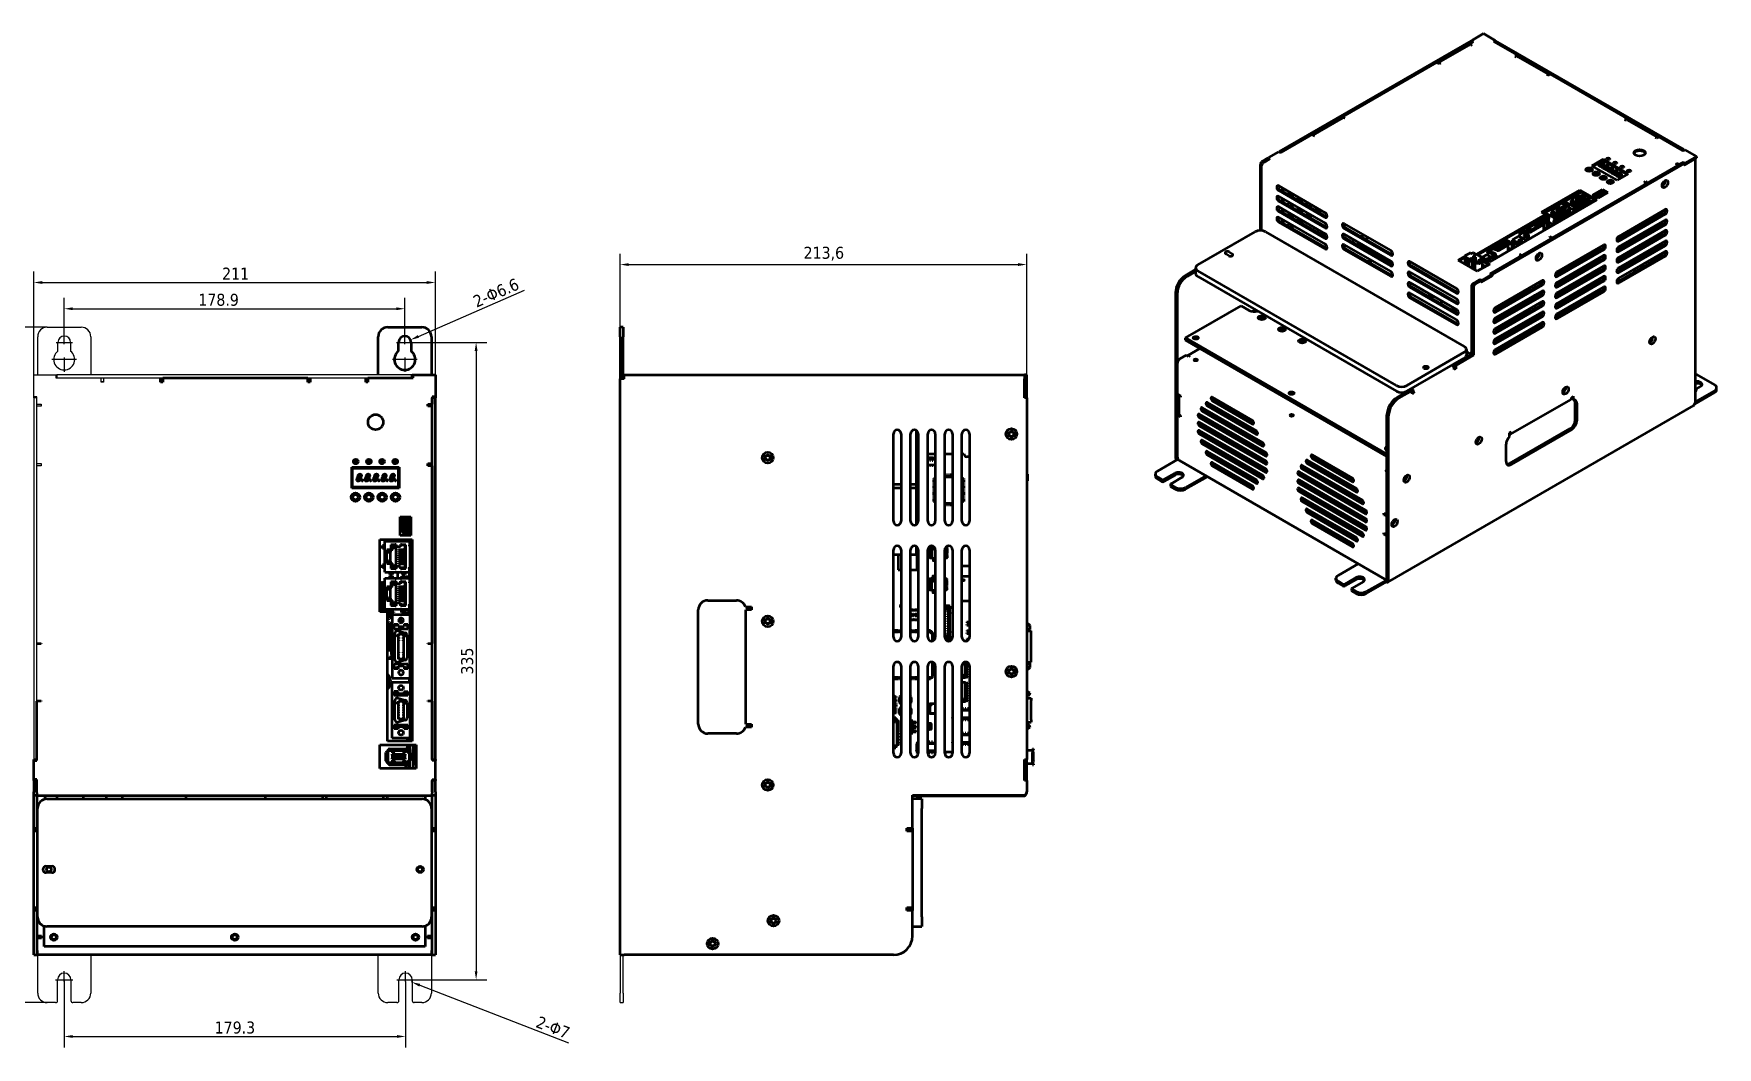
# Model space of a CAD drawing. Header units: millimetres. Extents: x 2121 to 4904, y 892 to 1933.
# Drawn here: x 2304 to 3189, y 1251 to 1784 of the extents above; entities that cross this region are included whole.
import ezdxf

# ---------------------------------------------------------------- set-up
doc = ezdxf.new("R2010")
doc.units = ezdxf.units.MM
doc.header["$LTSCALE"] = 1.8
doc.linetypes.add('CENTER', pattern=[50.8, 31.75, -6.35, 6.35, -6.35])
doc.layers.add('CL', color=1, linetype='CENTER')
for name, color, linetype, lineweight in [('경계(ISO)', 7, 'Continuous', 70), ('외형선(ISO)', 7, 'Continuous', 50), ('치수(ISO)', 7, 'Continuous', 25)]:
    doc.layers.add(name, color=color, linetype=linetype, lineweight=lineweight)
doc.styles.add('주 문자 (ISO)', font='')
doc.styles.add('주 텍스트 (ISO)', font='')
doc.styles.get('주 문자 (ISO)').set_extended_font_data('Tahoma')
doc.styles.get('주 텍스트 (ISO)').set_extended_font_data('Tahoma')
doc.dimstyles.new('기본값 (ISO)', dxfattribs={"dimscale": 1.8, "dimtxt": 3.5, "dimasz": 2.5, "dimexe": 3.175, "dimexo": 0, "dimgap": 0.762, "dimtad": 1, "dimrnd": 1e-08, "dimzin": 0, "dimtxsty": '주 텍스트 (ISO)', "dimcen": 0.09, "dimdle": 10, "dimclrd": 256, "dimclre": 256, "dimclrt": 256, "dimazin": 0, "dimtfac": 1.001486, "dimtmove": 0, "dimatfit": 3, "dimfxl": 1, "dimtolj": 1, "dimtzin": 0, "dimlwd": -1, "dimlwe": -1, "dimarcsym": 0})

msp = doc.modelspace()

# ---------------------------------------------------------------- blocks, each defined once
blk = doc.blocks.new('*D741')
at = {"layer": 'Defpoints', "color": 0}
for p in [(2515.09, 1652.97), (2304.09, 1592.39), (2515.09, 1592.39)]:
    blk.add_point(p, dxfattribs=at)
at = {"layer": '치수(ISO)', "color": 7}
for p, q in [((2304.09, 1592.39), (2304.09, 1658.69)), ((2515.09, 1592.39), (2515.09, 1658.69)), ((2308.59, 1652.97), (2510.59, 1652.97))]:
    blk.add_line(p, q, dxfattribs=at)
for points in [[(2308.59, 1653.72), (2308.59, 1652.22), (2304.09, 1652.97)], [(2510.59, 1652.22), (2510.59, 1653.72), (2515.09, 1652.97)]]:
    blk.add_solid(points, dxfattribs=at)
at = {"layer": '치수(ISO)', "color": 7, "insert": (2403.08, 1660.78), "char_height": 6.3, "attachment_point": 1, "style": '주 문자 (ISO)'}
blk.add_mtext('\\A1;211', dxfattribs=at)
blk = doc.blocks.new('*D742')
at = {"layer": 'Defpoints', "color": 0}
for p in [(2825.73, 1662.39), (2612.13, 1602.39), (2825.73, 1592.39)]:
    blk.add_point(p, dxfattribs=at)
at = {"layer": '치수(ISO)'}
for p, q in [((2612.13, 1602.39), (2612.13, 1668.11)), ((2825.73, 1592.39), (2825.73, 1668.11)), ((2616.63, 1662.39), (2821.23, 1662.39))]:
    blk.add_line(p, q, dxfattribs=at)
for points in [[(2616.63, 1663.14), (2616.63, 1661.64), (2612.13, 1662.39)], [(2821.23, 1661.64), (2821.23, 1663.14), (2825.73, 1662.39)]]:
    blk.add_solid(points, dxfattribs=at)
at = {"layer": '치수(ISO)', "insert": (2708.53, 1671.76), "char_height": 6.3, "attachment_point": 1, "style": '주 텍스트 (ISO)'}
blk.add_mtext('\\A1;213,6', dxfattribs=at)
blk = doc.blocks.new('*D743')
at = {"layer": 'Defpoints', "color": 0}
for p in [(2499.04, 1639.17), (2320.14, 1621.49), (2499.04, 1621.49)]:
    blk.add_point(p, dxfattribs=at)
at = {"layer": '치수(ISO)', "color": 7}
for p, q in [((2320.14, 1621.49), (2320.14, 1644.88)), ((2324.64, 1639.17), (2494.54, 1639.17)), ((2499.04, 1621.49), (2499.04, 1644.88))]:
    blk.add_line(p, q, dxfattribs=at)
for points in [[(2324.64, 1639.92), (2324.64, 1638.42), (2320.14, 1639.17)], [(2494.54, 1638.42), (2494.54, 1639.92), (2499.04, 1639.17)]]:
    blk.add_solid(points, dxfattribs=at)
at = {"layer": '치수(ISO)', "color": 7, "insert": (2401.23, 1643.83), "char_height": 6.3, "attachment_point": 5, "style": '주 문자 (ISO)'}
blk.add_mtext('\\A1;178.9', dxfattribs=at)
blk = doc.blocks.new('*D744')
at = {"layer": 'Defpoints', "color": 0}
for p in [(2320.14, 1286.49), (2499.44, 1285.49), (2499.44, 1256.67)]:
    blk.add_point(p, dxfattribs=at)
at = {"layer": '치수(ISO)', "color": 7}
for p, q in [((2320.14, 1286.49), (2320.14, 1250.95)), ((2499.44, 1285.49), (2499.44, 1250.95)), ((2324.64, 1256.67), (2494.94, 1256.67))]:
    blk.add_line(p, q, dxfattribs=at)
for points in [[(2324.64, 1257.42), (2324.64, 1255.92), (2320.14, 1256.67)], [(2494.94, 1255.92), (2494.94, 1257.42), (2499.44, 1256.67)]]:
    blk.add_solid(points, dxfattribs=at)
at = {"layer": '치수(ISO)', "color": 7, "insert": (2409.79, 1261.32), "char_height": 6.3, "attachment_point": 5, "style": '주 문자 (ISO)'}
blk.add_mtext('\\A1;179.3', dxfattribs=at)
blk = doc.blocks.new('*D745')
at = {"layer": 'Defpoints', "color": 0}
for p in [(2496.02, 1620.17), (2502.06, 1622.82)]:
    blk.add_point(p, dxfattribs=at)
at = {"layer": '치수(ISO)', "color": 7}
blk.add_line((2506.19, 1624.62), (2561.86, 1648.97), dxfattribs=at)
at = {"layer": '치수(ISO)', "color": 1}
for p, q in [((2498.88, 1621.49), (2499.2, 1621.49)), ((2499.04, 1621.33), (2499.04, 1621.66))]:
    blk.add_line(p, q, dxfattribs=at)
at = {"layer": '치수(ISO)', "color": 7}
blk.add_solid([(2505.89, 1625.31), (2506.49, 1623.93), (2502.06, 1622.82)], dxfattribs=at)
at = {"layer": '치수(ISO)', "color": 7, "insert": (2546.97, 1647.54), "char_height": 6.3, "attachment_point": 5, "rotation": 23.62573, "style": '주 문자 (ISO)'}
blk.add_mtext('\\A1;2-Φ6.6', dxfattribs=at)
blk = doc.blocks.new('*D746')
at = {"layer": 'Defpoints', "color": 0}
for p in [(2496.18, 1287.76), (2502.71, 1285.23)]:
    blk.add_point(p, dxfattribs=at)
at = {"layer": '치수(ISO)', "color": 1}
for p, q in [((2499.28, 1286.49), (2499.6, 1286.49)), ((2499.44, 1286.33), (2499.44, 1286.66))]:
    blk.add_line(p, q, dxfattribs=at)
at = {"layer": '치수(ISO)', "color": 7}
blk.add_line((2506.9, 1283.61), (2585.09, 1253.35), dxfattribs=at)
at = {"layer": '치수(ISO)', "color": 1}
blk.add_arc((2499.44, 1286.49), 3.5, 338.84219, 0, dxfattribs=at)
at = {"layer": '치수(ISO)', "color": 7}
blk.add_solid([(2507.17, 1284.31), (2506.63, 1282.91), (2502.71, 1285.23)], dxfattribs=at)
at = {"layer": '치수(ISO)', "color": 7, "insert": (2576.93, 1261.45), "char_height": 6.3, "attachment_point": 5, "rotation": 338.84219, "style": '주 문자 (ISO)'}
blk.add_mtext('\\A1;2-Φ7', dxfattribs=at)
blk = doc.blocks.new('*D747')
at = {"layer": 'Defpoints', "color": 0}
for p in [(2503.34, 1621.49), (2503.94, 1286.49), (2536.5, 1286.49)]:
    blk.add_point(p, dxfattribs=at)
at = {"layer": '치수(ISO)', "color": 7}
for p, q in [((2503.34, 1621.49), (2542.22, 1621.49)), ((2536.5, 1616.99), (2536.5, 1290.99)), ((2503.94, 1286.49), (2542.22, 1286.49))]:
    blk.add_line(p, q, dxfattribs=at)
for points in [[(2537.25, 1616.99), (2535.75, 1616.99), (2536.5, 1621.49)], [(2535.75, 1290.99), (2537.25, 1290.99), (2536.5, 1286.49)]]:
    blk.add_solid(points, dxfattribs=at)
at = {"layer": '치수(ISO)', "color": 7, "insert": (2531.85, 1453.99), "char_height": 6.3, "attachment_point": 5, "rotation": 90, "style": '주 텍스트 (ISO)'}
blk.add_mtext('\\A1;335', dxfattribs=at)
blk = doc.blocks.new('경계 Default Border')
at = {"layer": '경계(ISO)'}
for p, q in [((74.25, 410), (74.25, 413.9)), ((148.5, 410), (148.5, 413.9)), ((222.75, 410), (222.75, 413.9)), ((371.25, 410), (371.25, 413.9)), ((445.5, 410), (445.5, 413.9)), ((519.75, 410), (519.75, 413.9)), ((10, 350), (6.1, 350)), ((584, 350), (587.9, 350)), ((10, 280), (6.1, 280)), ((584, 280), (587.9, 280)), ((10, 140), (6.1, 140)), ((584, 140), (587.9, 140)), ((10, 70), (6.1, 70)), ((584, 70), (587.9, 70)), ((74.25, 10), (74.25, 6.1)), ((148.5, 10), (148.5, 6.1)), ((222.75, 10), (222.75, 6.1)), ((371.25, 10), (371.25, 6.1)), ((445.5, 10), (445.5, 6.1)), ((519.75, 10), (519.75, 6.1))]:
    blk.add_line(p, q, dxfattribs=at)
at = {"layer": '경계(ISO)', "flags": 128}
for points in [[(297, 420), (297, 410), (294.11, 415), (299.89, 415), (297, 410)], [(10, 10), (10, 410), (584, 410), (584, 10), (10, 10)], [(0, 210), (10, 210), (5, 212.89), (5, 207.11), (10, 210)], [(594, 210), (584, 210), (589, 212.89), (589, 207.11), (584, 210)], [(297, 0), (297, 10), (294.11, 5), (299.89, 5), (297, 10)]]:
    blk.add_lwpolyline(points, dxfattribs=at)
at = {"layer": '경계(ISO)', "char_height": 3.5, "attachment_point": 7, "style": '주 텍스트 (ISO)'}
for s, insert in [('1', (35.98, 410.32)), ('2', (110.29, 410.4)), ('3', (184.51, 410.33)), ('4', (258.85, 410.33)), ('5', (332.9, 410.4)), ('6', (407.29, 410.33)), ('7', (481.56, 410.4)), ('8', (556.09, 410.4)), ('A', (6.94, 383.25)), ('A', (585.24, 383.25)), ('B', (6.85, 313.25)), ('B', (585.15, 313.25)), ('C', (6.57, 243.25)), ('C', (584.87, 243.25)), ('D', (6.56, 173.19)), ('D', (584.86, 173.19)), ('E', (6.78, 103.25)), ('E', (585.08, 103.25)), ('F', (6.36, 33.25)), ('F', (584.66, 33.25)), ('1', (35.98, 6.02)), ('2', (110.29, 6.1)), ('3', (184.51, 6.03)), ('4', (258.85, 6.03)), ('5', (332.9, 6.1)), ('6', (407.29, 6.03)), ('7', (481.56, 6.1)), ('8', (556.09, 6.1))]:
    blk.add_mtext(s, dxfattribs=dict(at, insert=insert))
blk = doc.blocks.new('*D740')
at = {"layer": 'Defpoints', "color": 0}
for p in [(2311.19, 1629.49), (2262.4, 1274.49), (2311.19, 1274.49)]:
    blk.add_point(p, dxfattribs=at)
at = {"layer": '치수(ISO)', "color": 7}
for p, q in [((2311.19, 1629.49), (2256.68, 1629.49)), ((2262.4, 1624.99), (2262.4, 1278.99)), ((2311.19, 1274.49), (2256.68, 1274.49))]:
    blk.add_line(p, q, dxfattribs=at)
for points in [[(2263.15, 1624.99), (2261.65, 1624.99), (2262.4, 1629.49)], [(2261.65, 1278.99), (2263.15, 1278.99), (2262.4, 1274.49)]]:
    blk.add_solid(points, dxfattribs=at)
at = {"layer": '치수(ISO)', "color": 7, "insert": (2254.46, 1445.33), "char_height": 6.3, "attachment_point": 1, "rotation": 90, "style": '주 문자 (ISO)'}
blk.add_mtext('\\A1;355', dxfattribs=at)

# ---------------------------------------------------------------- dimensions: what is measured, and where the dimension line sits
at = {"layer": '치수(ISO)', "color": 7}
for base, p1, p2, override, picture, middle in [((2825.729, 1662.394), (2612.129, 1602.394), (2825.729, 1592.394), {"dimzin": 8, "dimtofl": 0, "dimatfit": 1}, '*D742', (2718.929, 1662.394)), ((2499.041, 1639.168), (2320.141, 1621.494), (2499.041, 1621.494), {"dimzin": 8, "dimdsep": 46, "dimtxsty": '주 문자 (ISO)', "dimclrd": 7, "dimclre": 7, "dimclrt": 7, "dimtofl": 0, "dimatfit": 1}, '*D743', (2401.233, 1639.168))]:
    dim = msp.add_linear_dim(base=base, p1=p1, p2=p2, dimstyle='기본값 (ISO)', override=override, dxfattribs=at)
    dim.commit()
    dim.dimension.update_dxf_attribs({"geometry": picture, "text_midpoint": middle, "dimtype": 160})
for base, p1, p2, angle, picture, middle in [((2515.091, 1652.975), (2304.091, 1592.394), (2515.091, 1592.394), 180, '*D741', (2409.591, 1652.975)), ((2262.397, 1274.494), (2311.191, 1629.494), (2311.191, 1274.494), 90, '*D740', (2262.397, 1451.994))]:
    dim = msp.add_linear_dim(base=base, p1=p1, p2=p2, angle=angle, dimstyle='기본값 (ISO)', override={"dimzin": 8, "dimdsep": 46, "dimtxsty": '주 문자 (ISO)', "dimclrd": 7, "dimclre": 7, "dimclrt": 7, "dimtofl": 0, "dimatfit": 1}, dxfattribs=at)
    dim.commit()
    dim.dimension.update_dxf_attribs({"geometry": picture, "text_midpoint": middle, "dimtype": 160})
for p1, p2, text, picture, middle in [((2496.018, 1620.172), (2502.065, 1622.817), '2-Φ6.6', '*D745', (2548.831, 1643.273)), ((2496.177, 1287.758), (2502.706, 1285.231), '2-Φ7', '*D746', (2575.266, 1257.148))]:
    dim = msp.add_diameter_dim_2p(p1=p1, p2=p2, text=text, dimstyle='기본값 (ISO)', override={"dimzin": 8, "dimdsep": 46, "dimtxsty": '주 문자 (ISO)', "dimclrd": 7, "dimclre": 1, "dimclrt": 7, "dimtofl": 0, "dimatfit": 1}, dxfattribs=at)
    dim.commit()
    dim.dimension.update_dxf_attribs({"geometry": picture, "text_midpoint": middle, "dimtype": 163})
dim = msp.add_linear_dim(base=(2536.504, 1286.494), p1=(2503.341, 1621.494), p2=(2503.941, 1286.494), angle=90, dimstyle='기본값 (ISO)', override={"dimzin": 8, "dimdsep": 46, "dimclrd": 7, "dimclre": 7, "dimclrt": 7, "dimtofl": 0, "dimatfit": 1}, dxfattribs=at)
dim.commit()
dim.dimension.update_dxf_attribs({"geometry": '*D747', "text_midpoint": (2531.851, 1453.994)})
dim = msp.add_linear_dim(base=(2499.441, 1256.668), p1=(2320.141, 1286.494), p2=(2499.441, 1285.494), dimstyle='기본값 (ISO)', override={"dimzin": 8, "dimdsep": 46, "dimtxsty": '주 문자 (ISO)', "dimclrd": 7, "dimclre": 7, "dimclrt": 7, "dimtofl": 0, "dimatfit": 1}, dxfattribs=at)
dim.commit()
dim.dimension.update_dxf_attribs({"geometry": '*D744', "text_midpoint": (2409.791, 1261.321)})

# ---------------------------------------------------------------- linework, layer by layer
at = {"layer": 'CL', "color": 7}
for p, q in [((2315.841, 1621.494), (2324.441, 1621.494)), ((2320.141, 1620.494), (2320.141, 1625.794)), ((2494.741, 1621.494), (2503.341, 1621.494)), ((2499.041, 1620.494), (2499.041, 1625.794)), ((2326.641, 1612.494), (2313.641, 1612.494)), ((2320.141, 1613.494), (2320.141, 1605.994)), ((2505.541, 1612.494), (2492.541, 1612.494)), ((2499.041, 1613.494), (2499.041, 1605.994)), ((2315.641, 1286.494), (2324.641, 1286.494)), ((2320.141, 1285.494), (2320.141, 1290.994)), ((2494.941, 1286.494), (2503.941, 1286.494)), ((2499.441, 1285.494), (2499.441, 1290.994))]:
    msp.add_line(p, q, dxfattribs=at)
at = {"layer": '외형선(ISO)', "color": 7}
for p, q in [((3059.25, 1780.063), (2958.434, 1721.857)), ((2959.282, 1721.367), (3060.098, 1779.573)), ((3057.976, 1777.738), (3042.066, 1768.552)), ((3058.348, 1778.562), (3060.363, 1779.726)), ((3058.348, 1778.562), (3059.568, 1777.858)), ((3058.348, 1777.828), (3058.348, 1778.562)), ((3058.613, 1777.674), (3058.348, 1777.828)), ((3059.568, 1777.858), (3058.931, 1777.491)), ((3060.098, 1779.573), (3059.25, 1780.063)), ((3059.515, 1780.216), (3065.667, 1783.768)), ((3060.363, 1779.726), (3059.515, 1780.216)), ((3059.515, 1780.216), (3059.515, 1779.91)), ((3065.667, 1783.768), (3071.818, 1780.216)), ((3071.818, 1780.216), (3070.97, 1779.726)), ((3070.97, 1779.726), (3083.592, 1772.439)), ((3072.084, 1780.063), (3071.235, 1779.573)), ((3071.235, 1779.573), (3170.301, 1722.377)), ((3071.818, 1780.216), (3071.818, 1779.91)), ((3171.149, 1722.867), (3072.084, 1780.063)), ((3058.931, 1777.491), (3058.613, 1777.674)), ((3082.372, 1771.734), (3083.592, 1772.439)), ((3083.008, 1771.367), (3082.372, 1771.734)), ((3083.327, 1771.551), (3083.008, 1771.367)), ((3083.592, 1771.704), (3083.327, 1771.551)), ((3083.592, 1772.439), (3083.592, 1771.704)), ((3099.874, 1762.428), (3083.964, 1771.614)), ((2991.579, 1740.014), (3041.165, 1768.642)), ((3042.385, 1767.938), (3041.165, 1768.642)), ((3043.021, 1768.305), (3042.385, 1767.938)), ((3042.703, 1768.489), (3043.021, 1768.305)), ((3098.918, 1762.181), (3099.236, 1762.365)), ((3099.555, 1761.814), (3098.918, 1762.181)), ((3100.774, 1762.518), (3099.555, 1761.814)), ((3100.774, 1762.518), (3141.186, 1739.187)), ((2991.79, 1739.526), (2976.092, 1730.462)), ((2991.579, 1740.014), (2992.799, 1739.309)), ((2991.579, 1739.404), (2991.579, 1740.014)), ((2992.746, 1739.279), (2992.428, 1739.462)), ((2992.799, 1739.309), (2992.746, 1739.279)), ((3139.966, 1738.483), (3141.186, 1739.187)), ((3140.602, 1738.115), (3139.966, 1738.483)), ((3140.92, 1738.299), (3140.602, 1738.115)), ((3141.186, 1738.452), (3140.92, 1738.299)), ((3141.186, 1739.187), (3141.186, 1738.452)), ((3157.044, 1729.421), (3141.558, 1738.362)), ((2959.017, 1721.214), (2975.563, 1730.767)), ((2976.783, 1730.063), (2975.563, 1730.767)), ((2976.518, 1730.277), (2976.836, 1730.093)), ((2976.836, 1730.093), (2976.783, 1730.063)), ((3156.088, 1729.175), (3156.406, 1729.358)), ((3156.724, 1728.807), (3156.088, 1729.175)), ((3157.944, 1729.511), (3156.724, 1728.807)), ((3157.944, 1729.511), (3170.566, 1722.224)), ((2952.6, 1718.489), (2949.365, 1716.621)), ((2950.002, 1716.009), (2953.714, 1718.152)), ((2950.214, 1716.131), (2953.449, 1717.999)), ((2953.449, 1717.999), (2952.6, 1718.489)), ((2952.865, 1718.642), (2958.169, 1721.704)), ((2953.714, 1718.152), (2952.865, 1718.642)), ((2952.865, 1718.642), (2952.865, 1718.336)), ((2958.169, 1721.704), (2959.017, 1721.214)), ((2958.434, 1721.551), (2958.434, 1721.857)), ((2958.434, 1721.857), (2959.282, 1721.367)), ((3069.485, 1657.741), (3170.301, 1715.947)), ((3122.65, 1714.37), (3128.484, 1717.739)), ((3123.181, 1714.064), (3128.484, 1717.126)), ((3128.484, 1717.739), (3141.742, 1710.084)), ((3128.484, 1717.739), (3128.484, 1717.126)), ((3128.484, 1717.126), (3141.212, 1709.778)), ((3170.566, 1716.1), (3168.551, 1714.937)), ((3170.301, 1722.377), (3171.149, 1722.867)), ((3171.149, 1715.457), (3170.301, 1715.947)), ((3170.566, 1722.224), (3171.414, 1722.714)), ((3171.414, 1715.611), (3170.566, 1716.1)), ((3170.566, 1715.794), (3170.566, 1716.1)), ((3171.149, 1722.867), (3171.149, 1722.561)), ((3176.452, 1717.784), (3171.149, 1714.723)), ((3171.414, 1722.714), (3177.566, 1719.162)), ((3177.566, 1719.162), (3171.414, 1715.611)), ((3171.414, 1714.876), (3177.566, 1718.427)), ((3176.914, 1718.051), (3176.914, 1589.646)), ((3177.566, 1719.162), (3177.566, 1718.427)), ((2948.464, 1680.298), (2948.464, 1715.059)), ((2949.1, 1680.267), (2949.1, 1714.447)), ((3070.333, 1657.251), (3171.149, 1715.457)), ((3119.978, 1711.627), (3120.142, 1711.722)), ((3120.142, 1711.541), (3120.142, 1711.936)), ((3122.242, 1711.541), (3122.242, 1711.936)), ((3122.242, 1711.722), (3122.406, 1711.627)), ((3135.909, 1706.716), (3122.65, 1714.37)), ((3123.867, 1709.892), (3123.46, 1709.657)), ((3123.69, 1709.484), (3123.854, 1709.579)), ((3123.854, 1709.398), (3123.854, 1709.793)), ((3125.954, 1709.398), (3125.954, 1709.793)), ((3125.954, 1709.579), (3126.119, 1709.484)), ((3126.21, 1714.46), (3126.21, 1715.072)), ((3126.71, 1715.385), (3126.463, 1715.312)), ((3126.693, 1715.179), (3126.941, 1715.252)), ((3127.579, 1707.749), (3127.172, 1707.514)), ((3127.252, 1707.444), (3127.567, 1707.625)), ((3127.633, 1714.852), (3127.386, 1714.779)), ((3127.438, 1715.42), (3127.438, 1715.435)), ((3127.547, 1713.57), (3127.547, 1714.183)), ((3127.567, 1707.254), (3127.567, 1707.65)), ((3127.616, 1714.646), (3127.865, 1714.719)), ((3127.74, 1714.281), (3127.619, 1714.245)), ((3127.784, 1714.094), (3127.906, 1714.129)), ((3127.906, 1713.516), (3127.784, 1713.482)), ((3127.865, 1714.281), (3127.865, 1714.719)), ((3127.977, 1713.58), (3127.977, 1714.192)), ((3128.113, 1714.341), (3128.113, 1714.953)), ((3128.514, 1713.13), (3128.514, 1713.742)), ((3129.015, 1714.055), (3128.767, 1713.982)), ((3128.998, 1713.849), (3129.245, 1713.922)), ((3129.097, 1714.638), (3129.097, 1715.251)), ((3129.667, 1707.254), (3129.667, 1707.65)), ((3129.667, 1707.625), (3129.981, 1707.444)), ((3129.937, 1713.522), (3129.69, 1713.449)), ((3129.742, 1714.09), (3129.742, 1714.104)), ((3129.851, 1712.24), (3129.851, 1712.852)), ((3129.92, 1713.316), (3130.169, 1713.388)), ((3130.044, 1712.95), (3129.923, 1712.914)), ((3130.089, 1712.764), (3130.211, 1712.798)), ((3130.211, 1712.186), (3130.089, 1712.151)), ((3130.169, 1712.951), (3130.169, 1713.388)), ((3130.281, 1712.249), (3130.281, 1712.862)), ((3130.418, 1713.01), (3130.418, 1713.623)), ((3130.819, 1711.799), (3130.819, 1712.411)), ((3131.319, 1712.724), (3131.072, 1712.651)), ((3131.302, 1712.518), (3131.549, 1712.591)), ((3131.402, 1713.308), (3131.402, 1713.92)), ((3132.242, 1712.192), (3131.994, 1712.118)), ((3132.046, 1712.759), (3132.046, 1712.774)), ((3132.156, 1710.909), (3132.156, 1711.522)), ((3132.225, 1711.986), (3132.473, 1712.058)), ((3132.348, 1711.62), (3132.228, 1711.584)), ((3132.393, 1711.433), (3132.515, 1711.468)), ((3132.515, 1710.856), (3132.393, 1710.821)), ((3132.473, 1711.621), (3132.473, 1712.058)), ((3132.586, 1710.919), (3132.586, 1711.531)), ((3132.722, 1711.68), (3132.722, 1712.292)), ((3133.123, 1710.469), (3133.123, 1711.081)), ((3133.623, 1711.394), (3133.376, 1711.321)), ((3133.606, 1711.188), (3133.854, 1711.261)), ((3133.706, 1711.977), (3133.706, 1712.59)), ((3134.546, 1710.861), (3134.299, 1710.788)), ((3134.351, 1711.429), (3134.351, 1711.443)), ((3134.46, 1709.579), (3134.46, 1710.191)), ((3134.529, 1710.655), (3134.778, 1710.727)), ((3134.653, 1710.289), (3134.532, 1710.254)), ((3134.697, 1710.103), (3134.82, 1710.138)), ((3134.82, 1709.525), (3134.697, 1709.49)), ((3134.778, 1710.29), (3134.778, 1710.727)), ((3134.89, 1709.588), (3134.89, 1710.201)), ((3135.027, 1710.349), (3135.027, 1710.962)), ((3135.427, 1709.138), (3135.427, 1709.751)), ((3135.928, 1710.064), (3135.68, 1709.99)), ((3141.742, 1710.084), (3135.909, 1706.716)), ((3135.911, 1709.857), (3136.158, 1709.931)), ((3136.01, 1710.647), (3136.01, 1711.259)), ((3136.85, 1709.531), (3136.603, 1709.458)), ((3136.655, 1710.098), (3136.655, 1710.113)), ((3136.764, 1708.249), (3136.764, 1708.861)), ((3136.833, 1709.325), (3137.082, 1709.397)), ((3136.957, 1708.959), (3136.836, 1708.923)), ((3137.002, 1708.772), (3137.124, 1708.807)), ((3137.124, 1708.195), (3137.002, 1708.16)), ((3137.082, 1708.96), (3137.082, 1709.397)), ((3137.194, 1708.258), (3137.194, 1708.87)), ((3137.331, 1709.019), (3137.331, 1709.631)), ((3138.315, 1709.317), (3138.315, 1709.929)), ((3166.694, 1715.274), (3167.331, 1715.641)), ((3167.013, 1715.09), (3166.694, 1715.274)), ((3167.331, 1714.906), (3167.288, 1714.881)), ((3167.331, 1715.641), (3168.551, 1714.937)), ((3167.331, 1714.906), (3167.331, 1715.641)), ((3167.914, 1714.569), (3167.331, 1714.906)), ((3171.149, 1714.723), (3171.149, 1715.457)), ((3171.149, 1715.029), (3171.414, 1714.876)), ((3171.414, 1715.611), (3171.414, 1714.876)), ((2958.116, 1703.731), (2982.511, 1689.646)), ((2982.511, 1687.196), (2958.116, 1701.281)), ((2958.116, 1698.219), (2982.511, 1684.135)), ((2958.752, 1701.648), (2983.147, 1687.564)), ((2960.131, 1702.016), (2960.608, 1702.291)), ((2961.457, 1701.802), (2960.979, 1701.526)), ((2962.623, 1699.413), (2964.108, 1700.271)), ((2963.896, 1698.678), (2965.381, 1699.536)), ((2966.23, 1699.046), (2964.745, 1698.189)), ((3096.081, 1689.937), (3116.233, 1701.572)), ((3116.233, 1700.837), (3096.717, 1689.569)), ((3151.368, 1705.016), (3101.782, 1676.388)), ((3111.59, 1697.216), (3114.046, 1698.634)), ((3114.288, 1698.26), (3112.133, 1697.016)), ((3114.046, 1698.754), (3117.077, 1700.503)), ((3114.046, 1698.754), (3114.652, 1698.404)), ((3114.046, 1698.754), (3114.046, 1698.634)), ((3114.652, 1698.284), (3114.046, 1698.634)), ((3114.894, 1697.911), (3114.288, 1698.26)), ((3114.288, 1698.26), (3114.288, 1693.369)), ((3115.258, 1698.754), (3114.652, 1698.404)), ((3115.258, 1698.634), (3114.652, 1698.284)), ((3114.652, 1698.404), (3114.652, 1698.284)), ((3115.487, 1698.253), (3114.894, 1697.911)), ((3116.336, 1698.131), (3115.258, 1698.754)), ((3115.258, 1698.754), (3115.258, 1698.634)), ((3116.336, 1698.012), (3115.258, 1698.634)), ((3115.487, 1698.253), (3116.376, 1697.739)), ((3115.487, 1698.253), (3115.487, 1697.319)), ((3116.233, 1701.572), (3125.249, 1696.367)), ((3116.233, 1701.572), (3116.233, 1700.837)), ((3116.944, 1700.427), (3116.233, 1700.837)), ((3117.75, 1698.948), (3116.336, 1698.131)), ((3117.124, 1698.467), (3116.336, 1698.012)), ((3116.336, 1698.131), (3116.336, 1698.012)), ((3117.245, 1698.397), (3116.369, 1697.891)), ((3117.077, 1700.503), (3123.919, 1696.553)), ((3117.75, 1698.828), (3117.124, 1698.467)), ((3117.245, 1698.397), (3117.124, 1698.467)), ((3117.245, 1698.397), (3117.245, 1697.528)), ((3118.962, 1698.248), (3117.75, 1698.948)), ((3117.75, 1698.948), (3117.75, 1698.828)), ((3117.75, 1698.828), (3118.666, 1698.299)), ((3118.14, 1698.384), (3118.525, 1697.718)), ((3118.525, 1698.218), (3118.666, 1698.299)), ((3118.888, 1698.008), (3118.525, 1698.218)), ((3118.525, 1698.218), (3118.525, 1697.002)), ((3118.962, 1698.128), (3118.666, 1698.299)), ((3119.097, 1698.128), (3118.888, 1698.008)), ((3119.097, 1698.326), (3118.962, 1698.248)), ((3118.962, 1698.248), (3118.962, 1698.128)), ((3119.097, 1698.206), (3118.962, 1698.128)), ((3119.366, 1698.17), (3119.097, 1698.326)), ((3119.097, 1698.326), (3119.097, 1698.206)), ((3119.263, 1698.11), (3119.097, 1698.206)), ((3119.199, 1698.07), (3119.097, 1698.128)), ((3119.097, 1698.128), (3119.097, 1697.934)), ((3119.232, 1698.093), (3119.366, 1698.17)), ((3122.995, 1698.954), (3128.139, 1701.924)), ((3125.912, 1697.27), (3122.995, 1698.954)), ((3128.139, 1701.189), (3123.632, 1698.587)), ((3124.406, 1698.847), (3124.406, 1698.14)), ((3124.56, 1699.061), (3127.901, 1700.99)), ((3124.982, 1698.389), (3124.56, 1698.633)), ((3128.033, 1700.914), (3124.692, 1698.985)), ((3124.692, 1698.709), (3125.115, 1698.465)), ((3128.113, 1700.776), (3124.772, 1698.847)), ((3125.188, 1698.566), (3125.576, 1698.79)), ((3125.56, 1698.591), (3125.257, 1698.416)), ((3125.591, 1698.299), (3125.351, 1698.3)), ((3125.352, 1698.408), (3125.592, 1698.407)), ((3125.493, 1698.552), (3125.479, 1698.735)), ((3125.681, 1698.739), (3125.707, 1698.406)), ((3126.159, 1698.025), (3125.749, 1698.261)), ((3125.832, 1698.449), (3125.779, 1698.418)), ((3125.779, 1698.381), (3125.779, 1698.418)), ((3128.166, 1699.796), (3125.832, 1698.449)), ((3125.832, 1698.449), (3126.204, 1698.234)), ((3125.882, 1698.338), (3126.291, 1698.101)), ((3125.899, 1698.977), (3126.986, 1699.605)), ((3125.936, 1698.508), (3125.899, 1698.977)), ((3131.056, 1700.24), (3125.912, 1697.27)), ((3126.416, 1698.602), (3126.204, 1698.479)), ((3126.204, 1698.479), (3126.416, 1698.357)), ((3126.204, 1698.234), (3126.416, 1698.357)), ((3126.241, 1698.146), (3126.204, 1698.234)), ((3126.241, 1698.146), (3126.215, 1698.145)), ((3126.361, 1698.07), (3126.241, 1698.146)), ((3126.416, 1698.602), (3126.416, 1698.357)), ((3126.416, 1698.602), (3126.628, 1698.479)), ((3126.416, 1698.357), (3126.469, 1698.3)), ((3126.469, 1698.3), (3126.681, 1698.422)), ((3126.84, 1698.847), (3126.628, 1698.724)), ((3126.628, 1698.724), (3126.84, 1698.602)), ((3126.628, 1698.479), (3126.84, 1698.602)), ((3126.681, 1698.422), (3126.628, 1698.479)), ((3126.769, 1698.101), (3129.563, 1699.715)), ((3126.84, 1698.847), (3126.84, 1698.602)), ((3126.84, 1698.847), (3127.052, 1698.724)), ((3126.84, 1698.602), (3126.893, 1698.545)), ((3126.893, 1698.545), (3127.105, 1698.667)), ((3129.696, 1699.638), (3126.901, 1698.025)), ((3126.986, 1699.605), (3126.949, 1699.093)), ((3127.264, 1699.092), (3127.052, 1698.969)), ((3127.052, 1698.969), (3127.264, 1698.847)), ((3127.052, 1698.724), (3127.264, 1698.847)), ((3127.105, 1698.667), (3127.052, 1698.724)), ((3127.176, 1699.224), (3127.203, 1699.618)), ((3127.198, 1699.537), (3127.311, 1699.602)), ((3127.264, 1699.092), (3127.264, 1698.847)), ((3127.264, 1699.092), (3127.476, 1698.969)), ((3127.264, 1698.847), (3127.317, 1698.79)), ((3127.309, 1699.791), (3127.697, 1700.015)), ((3127.311, 1699.602), (3127.682, 1699.816)), ((3127.317, 1698.79), (3127.53, 1698.912)), ((3127.689, 1699.337), (3127.476, 1699.214)), ((3127.476, 1699.214), (3127.689, 1699.092)), ((3127.476, 1698.969), (3127.689, 1699.092)), ((3127.53, 1698.912), (3127.476, 1698.969)), ((3127.614, 1699.777), (3127.6, 1699.959)), ((3127.689, 1700.868), (3127.689, 1700.929)), ((3127.689, 1699.337), (3127.689, 1699.092)), ((3127.689, 1699.337), (3127.901, 1699.214)), ((3127.689, 1699.092), (3127.742, 1699.035)), ((3127.742, 1699.035), (3127.954, 1699.157)), ((3127.803, 1699.964), (3127.828, 1699.631)), ((3128.113, 1699.582), (3127.901, 1699.459)), ((3127.901, 1699.459), (3128.113, 1699.337)), ((3127.901, 1699.214), (3128.113, 1699.337)), ((3127.954, 1699.157), (3127.901, 1699.214)), ((3127.99, 1701.103), (3128.029, 1701.044)), ((3128.113, 1699.582), (3128.113, 1699.337)), ((3128.113, 1699.582), (3128.325, 1699.459)), ((3128.113, 1699.337), (3128.166, 1699.28)), ((3128.139, 1701.924), (3131.056, 1700.24)), ((3128.139, 1701.924), (3128.139, 1701.189)), ((3128.334, 1701.077), (3128.139, 1701.189)), ((3128.537, 1699.582), (3128.166, 1699.796)), ((3128.166, 1699.28), (3128.378, 1699.402)), ((3128.219, 1701.077), (3128.219, 1701.081)), ((3128.325, 1699.459), (3128.537, 1699.582)), ((3128.378, 1699.402), (3128.325, 1699.459)), ((3128.854, 1700.532), (3128.431, 1700.776)), ((3128.933, 1700.67), (3128.511, 1700.914)), ((3128.537, 1699.582), (3128.633, 1699.527)), ((3128.633, 1699.527), (3128.767, 1699.255)), ((3128.643, 1700.99), (3129.066, 1700.746)), ((3128.921, 1700.302), (3128.919, 1700.441)), ((3129.033, 1700.394), (3129.032, 1700.533)), ((3129.484, 1699.853), (3129.074, 1700.089)), ((3129.563, 1699.99), (3129.154, 1700.227)), ((3130.42, 1699.873), (3129.216, 1700.568)), ((3129.219, 1700.533), (3129.221, 1700.395)), ((3129.22, 1700.484), (3129.37, 1700.255)), ((3129.286, 1700.303), (3129.696, 1700.067)), ((3129.545, 1700.154), (3129.545, 1700.316)), ((3129.85, 1699.853), (3129.85, 1699.543)), ((3131.734, 1706.051), (3130.773, 1705.496)), ((3130.88, 1705.374), (3131.293, 1705.613)), ((3131.291, 1705.605), (3130.884, 1705.37)), ((3130.965, 1705.3), (3131.279, 1705.482)), ((3131.279, 1705.111), (3131.279, 1705.506)), ((3133.379, 1705.111), (3133.379, 1705.506)), ((3133.379, 1705.482), (3133.693, 1705.3)), ((3150.148, 1705.721), (3150.785, 1706.088)), ((3151.368, 1705.016), (3150.148, 1705.721)), ((3150.785, 1706.088), (3151.103, 1705.904)), ((3150.785, 1705.353), (3150.785, 1706.088)), ((2982.511, 1681.685), (2958.116, 1695.77)), ((2958.116, 1692.708), (2982.511, 1678.623)), ((2982.511, 1676.174), (2958.116, 1690.258)), ((2958.752, 1696.137), (2983.147, 1682.053)), ((2958.752, 1690.626), (2983.147, 1676.541)), ((2960.131, 1696.505), (2960.608, 1696.78)), ((2960.131, 1690.993), (2960.608, 1691.269)), ((2961.457, 1696.29), (2960.979, 1696.015)), ((2961.457, 1690.779), (2960.979, 1690.503)), ((2962.623, 1693.902), (2964.108, 1694.759)), ((2963.896, 1693.167), (2965.381, 1694.024)), ((2966.23, 1693.535), (2964.745, 1692.677)), ((2967.396, 1696.658), (2968.881, 1697.515)), ((2967.396, 1691.146), (2968.881, 1692.004)), ((2968.669, 1695.923), (2970.154, 1696.78)), ((2968.669, 1690.411), (2970.154, 1691.269)), ((2971.003, 1696.29), (2969.518, 1695.433)), ((2971.003, 1690.779), (2969.518, 1689.922)), ((2972.169, 1693.902), (2973.654, 1694.759)), ((2973.442, 1693.167), (2974.927, 1694.024)), ((2975.776, 1693.535), (2974.291, 1692.677)), ((2976.942, 1691.146), (2978.427, 1692.004)), ((2978.215, 1690.411), (2979.7, 1691.269)), ((2980.549, 1690.779), (2979.064, 1689.922)), ((3125.249, 1696.367), (3069.034, 1663.911)), ((3098.202, 1688.712), (3096.081, 1689.937)), ((3098.167, 1689.586), (3101.198, 1691.336)), ((3098.167, 1689.586), (3105.01, 1685.635)), ((3098.167, 1688.732), (3098.167, 1689.586)), ((3102.276, 1690.014), (3100.861, 1689.197)), ((3100.965, 1689.137), (3101.488, 1689.439)), ((3101.198, 1691.336), (3101.804, 1690.986)), ((3101.804, 1690.986), (3101.198, 1690.636)), ((3101.198, 1690.636), (3102.276, 1690.014)), ((3101.302, 1691.276), (3103.757, 1692.694)), ((3101.804, 1690.866), (3101.302, 1690.576)), ((3102.276, 1689.894), (3101.488, 1689.439)), ((3101.609, 1689.369), (3101.488, 1689.439)), ((3101.609, 1689.369), (3102.484, 1689.875)), ((3101.609, 1689.369), (3101.609, 1688.943)), ((3101.804, 1690.986), (3101.804, 1690.866)), ((3104, 1692.32), (3101.844, 1691.076)), ((3101.844, 1691.076), (3102.451, 1690.726)), ((3102.451, 1690.726), (3101.858, 1690.384)), ((3102.747, 1689.871), (3101.858, 1690.384)), ((3102.276, 1690.014), (3102.276, 1689.894)), ((3102.451, 1690.726), (3102.451, 1690.042)), ((3102.619, 1689.797), (3102.484, 1689.875)), ((3102.484, 1689.875), (3102.484, 1688.339)), ((3102.619, 1689.797), (3102.747, 1689.871)), ((3102.619, 1689.797), (3102.619, 1688.261)), ((3102.747, 1689.871), (3102.747, 1688.187)), ((3103.757, 1692.814), (3106.788, 1694.563)), ((3103.757, 1692.814), (3104.363, 1692.464)), ((3103.757, 1692.814), (3103.757, 1692.694)), ((3104.363, 1692.344), (3103.757, 1692.694)), ((3104.606, 1691.971), (3104, 1692.32)), ((3104, 1692.32), (3104, 1687.429)), ((3104.606, 1691.037), (3104.229, 1691.255)), ((3104.229, 1687.296), (3104.229, 1691.255)), ((3104.97, 1692.814), (3104.363, 1692.464)), ((3104.97, 1692.694), (3104.363, 1692.344)), ((3104.363, 1692.464), (3104.363, 1692.344)), ((3105.199, 1692.313), (3104.606, 1691.971)), ((3104.606, 1691.971), (3104.606, 1691.037)), ((3105.199, 1691.379), (3104.606, 1691.037)), ((3104.821, 1691.162), (3104.821, 1686.954)), ((3106.047, 1692.191), (3104.97, 1692.814)), ((3104.97, 1692.814), (3104.97, 1692.694)), ((3106.047, 1692.072), (3104.97, 1692.694)), ((3105.037, 1686.786), (3111.637, 1690.597)), ((3105.199, 1692.313), (3106.088, 1691.799)), ((3105.199, 1692.313), (3105.199, 1691.379)), ((3107.462, 1693.008), (3106.047, 1692.191)), ((3106.835, 1692.527), (3106.047, 1692.072)), ((3106.047, 1692.191), (3106.047, 1692.072)), ((3106.956, 1692.457), (3106.081, 1691.951)), ((3106.081, 1691.951), (3106.216, 1691.873)), ((3106.088, 1691.799), (3106.216, 1691.873)), ((3106.088, 1691.799), (3106.088, 1687.393)), ((3106.216, 1691.873), (3106.216, 1688.529)), ((3107.832, 1689.618), (3106.216, 1688.685)), ((3107.576, 1689.315), (3106.216, 1688.529)), ((3106.586, 1686.281), (3112.513, 1689.703)), ((3106.788, 1694.563), (3113.631, 1690.613)), ((3107.462, 1692.888), (3106.835, 1692.527)), ((3106.956, 1692.457), (3106.835, 1692.527)), ((3106.956, 1692.457), (3106.956, 1691.588)), ((3107.042, 1690.621), (3107.724, 1690.821)), ((3107.091, 1690.565), (3107.042, 1690.621)), ((3107.042, 1689.89), (3107.042, 1690.621)), ((3107.091, 1689.834), (3107.042, 1689.89)), ((3107.724, 1690.821), (3107.053, 1691.984)), ((3107.805, 1690.775), (3107.091, 1690.565)), ((3107.091, 1689.834), (3107.091, 1690.565)), ((3107.805, 1690.044), (3107.091, 1689.834)), ((3107.11, 1692.017), (3107.805, 1690.813)), ((3108.674, 1692.308), (3107.462, 1693.008)), ((3107.462, 1693.008), (3107.462, 1692.888)), ((3107.462, 1692.888), (3108.378, 1692.359)), ((3107.576, 1689.315), (3107.576, 1688.252)), ((3107.576, 1689.315), (3108.236, 1688.934)), ((3107.805, 1690.775), (3107.724, 1690.821)), ((3107.805, 1690.813), (3108.236, 1691.062)), ((3107.805, 1690.813), (3107.805, 1690.775)), ((3107.805, 1690.044), (3107.805, 1690.775)), ((3107.805, 1690.044), (3108.236, 1690.292)), ((3107.832, 1690.059), (3107.832, 1689.618)), ((3108.236, 1689.385), (3107.832, 1689.618)), ((3107.851, 1692.444), (3108.236, 1691.778)), ((3108.236, 1692.278), (3108.378, 1692.359)), ((3108.6, 1692.068), (3108.236, 1692.278)), ((3108.236, 1692.278), (3108.236, 1691.062)), ((3108.236, 1691.062), (3108.236, 1690.292)), ((3108.236, 1690.292), (3108.236, 1688.934)), ((3108.4, 1689.537), (3108.362, 1690)), ((3108.674, 1692.188), (3108.378, 1692.359)), ((3109.1, 1689.132), (3108.4, 1689.537)), ((3108.421, 1690.557), (3108.789, 1691.939)), ((3108.455, 1695.526), (3111.486, 1697.276)), ((3108.455, 1695.526), (3115.298, 1691.575)), ((3108.455, 1693.601), (3108.455, 1695.526)), ((3108.809, 1692.188), (3108.6, 1692.068)), ((3108.6, 1692.068), (3108.6, 1691.229)), ((3108.6, 1689.421), (3108.6, 1688.843)), ((3108.809, 1692.386), (3108.674, 1692.308)), ((3108.674, 1692.308), (3108.674, 1692.188)), ((3108.809, 1692.266), (3108.674, 1692.188)), ((3109.078, 1692.23), (3108.809, 1692.386)), ((3108.809, 1692.386), (3108.809, 1692.266)), ((3108.974, 1692.17), (3108.809, 1692.266)), ((3108.91, 1692.13), (3108.809, 1692.188)), ((3108.809, 1692.188), (3108.809, 1691.994)), ((3108.809, 1689.301), (3108.809, 1688.964)), ((3108.943, 1692.153), (3109.078, 1692.23)), ((3109.633, 1689.857), (3110.001, 1691.239)), ((3110.082, 1691.189), (3109.73, 1689.872)), ((3110.082, 1691.212), (3110.29, 1691.333)), ((3111.392, 1690.456), (3110.082, 1691.212)), ((3110.082, 1691.212), (3110.082, 1689.699)), ((3110.099, 1691.254), (3110.089, 1691.216)), ((3110.156, 1691.453), (3110.29, 1691.53)), ((3110.223, 1691.372), (3110.156, 1691.333)), ((3110.223, 1691.372), (3110.29, 1691.411)), ((3110.29, 1691.333), (3110.223, 1691.372)), ((3110.29, 1691.411), (3110.29, 1691.53)), ((3110.56, 1691.375), (3110.29, 1691.53)), ((3110.456, 1691.315), (3110.29, 1691.411)), ((3110.425, 1691.297), (3110.56, 1691.375)), ((3111.637, 1690.597), (3110.425, 1691.297)), ((3110.425, 1691.297), (3110.425, 1691.177)), ((3111.534, 1690.537), (3110.425, 1691.177)), ((3111.166, 1690.454), (3110.425, 1690.026)), ((3110.425, 1690.026), (3110.537, 1689.962)), ((3110.425, 1690.026), (3110.425, 1689.897)), ((3110.611, 1693.893), (3110.611, 1693.538)), ((3112.564, 1695.954), (3111.15, 1695.137)), ((3111.15, 1695.137), (3112.362, 1694.437)), ((3111.278, 1690.389), (3111.166, 1690.454)), ((3111.253, 1695.077), (3111.776, 1695.379)), ((3111.486, 1697.276), (3112.092, 1696.926)), ((3112.092, 1696.926), (3111.486, 1696.576)), ((3111.486, 1696.576), (3112.564, 1695.954)), ((3111.504, 1697.266), (3111.504, 1698.106)), ((3112.092, 1696.806), (3111.59, 1696.516)), ((3112.564, 1695.834), (3111.776, 1695.379)), ((3111.897, 1695.309), (3111.776, 1695.379)), ((3111.897, 1695.309), (3112.773, 1695.815)), ((3111.897, 1695.309), (3111.897, 1694.883)), ((3111.943, 1694.807), (3112.054, 1694.615)), ((3112.092, 1696.926), (3112.092, 1696.806)), ((3112.133, 1697.016), (3112.739, 1696.666)), ((3112.739, 1696.666), (3112.146, 1696.324)), ((3113.035, 1695.811), (3112.146, 1696.324)), ((3112.169, 1694.548), (3112.207, 1694.57)), ((3112.207, 1694.57), (3112.571, 1694.36)), ((3112.362, 1694.437), (3112.227, 1694.359)), ((3112.227, 1694.359), (3112.497, 1694.204)), ((3113.631, 1690.613), (3112.284, 1689.835)), ((3112.513, 1689.703), (3112.284, 1689.835)), ((3112.362, 1694.317), (3112.331, 1694.3)), ((3112.362, 1694.437), (3112.362, 1694.317)), ((3112.479, 1689.828), (3112.388, 1689.775)), ((3112.571, 1694.36), (3112.398, 1694.261)), ((3113.496, 1690.415), (3112.479, 1689.828)), ((3112.479, 1689.828), (3112.533, 1689.797)), ((3112.497, 1694.204), (3112.631, 1694.282)), ((3112.513, 1689.703), (3112.513, 1689.014)), ((3113.55, 1690.384), (3112.533, 1689.797)), ((3112.533, 1689.025), (3112.533, 1689.797)), ((3112.564, 1695.954), (3112.564, 1695.834)), ((3112.571, 1694.36), (3112.571, 1694.247)), ((3112.739, 1696.666), (3112.739, 1695.982)), ((3113.96, 1693.593), (3112.747, 1694.293)), ((3112.907, 1695.737), (3112.773, 1695.815)), ((3112.773, 1695.815), (3112.773, 1694.279)), ((3112.907, 1695.737), (3113.035, 1695.811)), ((3112.907, 1695.737), (3112.907, 1694.201)), ((3113.035, 1695.811), (3113.035, 1694.127)), ((3113.496, 1690.415), (3113.55, 1690.384)), ((3113.55, 1690.384), (3113.55, 1689.612)), ((3113.631, 1690.613), (3113.631, 1689.659)), ((3113.709, 1693.504), (3113.844, 1693.582)), ((3113.709, 1693.504), (3113.978, 1693.348)), ((3113.844, 1693.462), (3113.813, 1693.444)), ((3113.88, 1693.405), (3114.052, 1693.505)), ((3113.91, 1693.423), (3113.9, 1693.449)), ((3113.978, 1693.348), (3114.113, 1693.426)), ((3113.998, 1693.546), (3114.021, 1693.487)), ((3115.363, 1692.748), (3114.052, 1693.505)), ((3114.113, 1693.426), (3115.325, 1692.726)), ((3114.113, 1691.871), (3114.113, 1691.516)), ((3114.894, 1696.977), (3114.517, 1697.195)), ((3114.517, 1693.236), (3114.517, 1697.195)), ((3114.894, 1697.911), (3114.894, 1696.977)), ((3115.487, 1697.319), (3114.894, 1696.977)), ((3115.11, 1697.102), (3115.11, 1692.894)), ((3115.999, 1693.244), (3115.258, 1692.817)), ((3115.258, 1692.817), (3115.37, 1692.752)), ((3115.258, 1692.809), (3115.258, 1692.817)), ((3115.298, 1691.575), (3116.645, 1692.353)), ((3115.298, 1690.622), (3115.298, 1691.575)), ((3115.325, 1692.726), (3121.926, 1696.537)), ((3116.45, 1692.12), (3115.433, 1691.533)), ((3115.433, 1691.533), (3115.433, 1690.699)), ((3115.433, 1691.533), (3115.487, 1691.502)), ((3116.504, 1692.089), (3115.487, 1691.502)), ((3115.487, 1690.731), (3115.487, 1691.502)), ((3115.999, 1693.244), (3116.111, 1693.18)), ((3116.369, 1697.891), (3116.504, 1697.813)), ((3116.376, 1697.739), (3116.504, 1697.813)), ((3116.376, 1697.739), (3116.376, 1693.333)), ((3116.645, 1692.233), (3116.45, 1692.12)), ((3116.45, 1692.12), (3116.504, 1692.089)), ((3116.457, 1692.124), (3116.538, 1692.078)), ((3116.504, 1697.813), (3116.504, 1694.469)), ((3118.12, 1695.558), (3116.504, 1694.625)), ((3117.865, 1695.255), (3116.504, 1694.469)), ((3116.504, 1692.089), (3116.504, 1691.318)), ((3116.538, 1692.078), (3116.726, 1692.187)), ((3116.538, 1691.337), (3116.538, 1692.078)), ((3116.645, 1692.353), (3116.645, 1692.233)), ((3116.874, 1692.221), (3116.645, 1692.353)), ((3116.645, 1692.233), (3116.771, 1692.161)), ((3116.771, 1691.472), (3116.771, 1692.161)), ((3116.874, 1692.221), (3122.801, 1695.643)), ((3116.874, 1692.221), (3116.874, 1691.532)), ((3117.33, 1696.561), (3118.013, 1696.761)), ((3117.38, 1696.505), (3117.33, 1696.561)), ((3117.33, 1695.83), (3117.33, 1696.561)), ((3117.38, 1695.774), (3117.33, 1695.83)), ((3118.013, 1696.761), (3117.342, 1697.924)), ((3118.094, 1696.715), (3117.38, 1696.505)), ((3117.38, 1695.774), (3117.38, 1696.505)), ((3118.094, 1695.984), (3117.38, 1695.774)), ((3117.399, 1697.957), (3118.094, 1696.753)), ((3117.865, 1695.255), (3117.865, 1694.192)), ((3117.865, 1695.255), (3118.525, 1694.874)), ((3118.094, 1696.715), (3118.013, 1696.761)), ((3118.094, 1696.753), (3118.525, 1697.002)), ((3118.094, 1696.753), (3118.094, 1696.715)), ((3118.094, 1695.984), (3118.094, 1696.715)), ((3118.094, 1695.984), (3118.525, 1696.232)), ((3118.12, 1695.999), (3118.12, 1695.558)), ((3118.525, 1695.325), (3118.12, 1695.558)), ((3118.525, 1697.002), (3118.525, 1696.232)), ((3118.525, 1696.232), (3118.525, 1694.874)), ((3118.688, 1695.477), (3118.65, 1695.94)), ((3119.389, 1695.072), (3118.688, 1695.477)), ((3118.709, 1696.497), (3119.078, 1697.879)), ((3118.888, 1698.008), (3118.888, 1697.169)), ((3118.888, 1695.361), (3118.888, 1694.783)), ((3119.097, 1695.241), (3119.097, 1694.904)), ((3119.921, 1695.797), (3120.29, 1697.179)), ((3120.37, 1697.129), (3120.019, 1695.812)), ((3120.37, 1697.152), (3120.579, 1697.273)), ((3121.681, 1696.396), (3120.37, 1697.152)), ((3120.37, 1697.152), (3120.37, 1695.639)), ((3120.387, 1697.194), (3120.377, 1697.156)), ((3120.444, 1697.393), (3120.579, 1697.47)), ((3120.511, 1697.312), (3120.444, 1697.273)), ((3120.511, 1697.312), (3120.579, 1697.351)), ((3120.579, 1697.273), (3120.511, 1697.312)), ((3120.579, 1697.351), (3120.579, 1697.47)), ((3120.848, 1697.315), (3120.579, 1697.47)), ((3120.744, 1697.255), (3120.579, 1697.351)), ((3120.714, 1697.237), (3120.848, 1697.315)), ((3121.926, 1696.537), (3120.714, 1697.237)), ((3120.714, 1697.237), (3120.714, 1697.117)), ((3121.822, 1696.477), (3120.714, 1697.117)), ((3121.454, 1696.394), (3120.714, 1695.966)), ((3120.714, 1695.966), (3120.825, 1695.902)), ((3120.714, 1695.966), (3120.714, 1695.837)), ((3121.566, 1696.329), (3121.454, 1696.394)), ((3123.919, 1696.553), (3122.572, 1695.775)), ((3122.801, 1695.643), (3122.572, 1695.775)), ((3122.768, 1695.768), (3122.676, 1695.715)), ((3123.785, 1696.355), (3122.768, 1695.768)), ((3122.768, 1695.768), (3122.822, 1695.737)), ((3122.801, 1695.643), (3122.801, 1694.954)), ((3123.839, 1696.324), (3122.822, 1695.737)), ((3122.822, 1694.965), (3122.822, 1695.737)), ((3123.785, 1696.355), (3123.839, 1696.324)), ((3123.839, 1696.324), (3123.839, 1695.552)), ((3123.919, 1696.553), (3123.919, 1695.599)), ((3124.613, 1695.999), (3123.919, 1696.4)), ((3124.406, 1696.119), (3124.406, 1695.88)), ((3135.882, 1675.255), (3160.277, 1689.34)), ((3136.731, 1677.215), (3161.126, 1691.299)), ((3157.626, 1689.279), (3158.899, 1688.544)), ((3161.126, 1690.32), (3160.277, 1690.809)), ((3161.126, 1691.299), (3161.338, 1691.177)), ((2958.116, 1687.196), (2982.511, 1673.112)), ((2982.511, 1670.662), (2958.116, 1684.747)), ((2958.752, 1685.114), (2983.147, 1671.03)), ((2960.131, 1685.482), (2960.608, 1685.757)), ((2961.457, 1685.267), (2960.979, 1684.992)), ((2962.623, 1688.391), (2964.108, 1689.248)), ((2962.623, 1682.879), (2964.108, 1683.737)), ((2963.896, 1687.656), (2965.381, 1688.513)), ((2963.896, 1682.144), (2965.381, 1683.002)), ((2966.23, 1688.023), (2964.745, 1687.166)), ((2966.23, 1682.512), (2964.745, 1681.654)), ((2967.396, 1685.635), (2968.881, 1686.492)), ((2968.669, 1684.9), (2970.154, 1685.757)), ((2971.003, 1685.267), (2969.518, 1684.41)), ((2972.169, 1688.391), (2973.654, 1689.248)), ((2973.442, 1687.656), (2974.927, 1688.513)), ((2975.776, 1688.023), (2974.291, 1687.166)), ((2992.587, 1683.828), (3016.982, 1669.744)), ((3016.982, 1667.294), (2992.587, 1681.379)), ((2993.223, 1681.746), (3017.619, 1667.662)), ((3062.14, 1667.891), (3098.202, 1688.712)), ((3098.202, 1687.977), (3062.776, 1667.524)), ((3086.589, 1679.737), (3086.589, 1680.821)), ((3086.868, 1681.21), (3091.582, 1683.932)), ((3088.08, 1680.754), (3095.066, 1684.787)), ((3089.446, 1679.965), (3088.08, 1680.754)), ((3088.436, 1680.648), (3088.648, 1680.771)), ((3088.436, 1680.648), (3088.542, 1680.587)), ((3088.436, 1680.548), (3088.436, 1680.648)), ((3088.542, 1680.587), (3088.753, 1680.71)), ((3088.542, 1680.587), (3088.542, 1680.487)), ((3088.753, 1680.71), (3088.648, 1680.771)), ((3088.753, 1680.365), (3088.753, 1680.71)), ((3089.11, 1681.037), (3089.321, 1681.159)), ((3089.11, 1681.037), (3089.215, 1680.976)), ((3089.11, 1680.159), (3089.11, 1681.037)), ((3089.215, 1680.976), (3089.427, 1681.098)), ((3089.215, 1680.976), (3089.215, 1680.098)), ((3089.427, 1681.098), (3089.321, 1681.159)), ((3089.427, 1679.976), (3089.427, 1681.098)), ((3096.432, 1683.998), (3089.446, 1679.965)), ((3089.783, 1681.426), (3089.995, 1681.548)), ((3089.889, 1681.365), (3089.783, 1681.426)), ((3089.783, 1680.16), (3089.783, 1681.426)), ((3090.1, 1681.487), (3089.889, 1681.365)), ((3089.889, 1680.221), (3089.889, 1681.365)), ((3089.995, 1681.548), (3090.1, 1681.487)), ((3090.1, 1681.487), (3090.1, 1680.343)), ((3094.95, 1681.987), (3090.777, 1679.578)), ((3091.582, 1683.932), (3094.276, 1685.487)), ((3091.881, 1684.104), (3091.881, 1684.328)), ((3093.151, 1683.37), (3093.362, 1683.493)), ((3093.151, 1682.104), (3093.151, 1683.37)), ((3093.257, 1683.309), (3093.151, 1683.37)), ((3093.468, 1683.432), (3093.257, 1683.309)), ((3093.257, 1682.165), (3093.257, 1683.309)), ((3093.362, 1683.493), (3093.468, 1683.432)), ((3093.468, 1683.432), (3093.468, 1682.287)), ((3094.111, 1685.041), (3093.702, 1684.805)), ((3094.26, 1684.719), (3093.702, 1684.805)), ((3093.824, 1683.759), (3094.036, 1683.881)), ((3093.824, 1682.493), (3093.824, 1683.759)), ((3093.93, 1683.698), (3093.824, 1683.759)), ((3094.111, 1684.885), (3093.915, 1684.772)), ((3094.142, 1683.82), (3093.93, 1683.698)), ((3093.93, 1682.554), (3093.93, 1683.698)), ((3094.036, 1683.881), (3094.142, 1683.82)), ((3094.111, 1685.041), (3094.26, 1684.719)), ((3094.111, 1684.885), (3094.111, 1685.041)), ((3094.111, 1684.885), (3094.182, 1684.731)), ((3094.142, 1683.82), (3094.142, 1682.676)), ((3094.498, 1684.148), (3094.709, 1684.27)), ((3094.498, 1682.882), (3094.498, 1684.148)), ((3094.604, 1684.087), (3094.498, 1684.148)), ((3094.815, 1684.209), (3094.604, 1684.087)), ((3094.604, 1682.943), (3094.604, 1684.087)), ((3094.709, 1684.27), (3094.815, 1684.209)), ((3094.815, 1684.209), (3094.815, 1683.065)), ((3097.102, 1683.23), (3094.95, 1681.987)), ((3095.066, 1684.787), (3096.432, 1683.998)), ((3095.066, 1684.787), (3095.066, 1683.21)), ((3095.219, 1685.954), (3096.229, 1686.537)), ((3098.991, 1683.776), (3095.219, 1685.954)), ((3095.219, 1685.626), (3095.219, 1685.954)), ((3095.775, 1685.373), (3097.254, 1683.894)), ((3097.273, 1685.934), (3096.229, 1686.537)), ((3096.937, 1685.74), (3097.273, 1685.934)), ((3096.937, 1685.74), (3098.62, 1684.768)), ((3097.273, 1685.934), (3097.61, 1685.74)), ((3097.381, 1680.353), (3097.381, 1683.619)), ((3097.788, 1681.515), (3097.381, 1681.75)), ((3097.61, 1685.74), (3097.61, 1685.351)), ((3098.657, 1681.014), (3097.788, 1681.515)), ((3098.654, 1685.604), (3097.913, 1685.176)), ((3098.167, 1685.322), (3098.167, 1687.957)), ((3098.202, 1687.977), (3098.202, 1688.712)), ((3098.957, 1684.962), (3098.62, 1684.768)), ((3101.762, 1683.809), (3098.654, 1685.604)), ((3100.001, 1684.359), (3098.957, 1684.962)), ((3098.991, 1683.776), (3100.001, 1684.359)), ((3098.991, 1681.207), (3098.991, 1683.776)), ((3100.338, 1683.776), (3099.664, 1683.387)), ((3099.664, 1683.387), (3099.664, 1681.595)), ((3100.001, 1684.359), (3100.338, 1684.165)), ((3100.322, 1687.953), (3100.322, 1687.598)), ((3100.338, 1684.165), (3100.338, 1683.776)), ((3100.861, 1689.197), (3102.073, 1688.497)), ((3101.655, 1688.867), (3101.766, 1688.675)), ((3102.631, 1683.308), (3101.762, 1683.809)), ((3101.881, 1688.608), (3101.919, 1688.63)), ((3101.919, 1688.63), (3102.282, 1688.42)), ((3102.073, 1688.497), (3101.939, 1688.419)), ((3101.939, 1688.419), (3102.208, 1688.264)), ((3102.073, 1688.377), (3102.042, 1688.36)), ((3102.073, 1688.497), (3102.073, 1688.377)), ((3102.282, 1688.42), (3102.11, 1688.321)), ((3102.208, 1688.264), (3102.343, 1688.342)), ((3102.282, 1688.42), (3102.282, 1688.307)), ((3103.671, 1687.653), (3102.459, 1688.353)), ((3103.421, 1687.564), (3103.555, 1687.642)), ((3103.421, 1687.564), (3103.69, 1687.408)), ((3103.555, 1687.522), (3103.524, 1687.504)), ((3103.592, 1687.465), (3103.764, 1687.565)), ((3103.622, 1687.483), (3103.612, 1687.509)), ((3103.69, 1687.408), (3103.825, 1687.486)), ((3103.709, 1687.606), (3103.732, 1687.547)), ((3105.075, 1686.808), (3103.764, 1687.565)), ((3103.825, 1687.486), (3105.037, 1686.786)), ((3103.825, 1685.931), (3103.825, 1685.576)), ((3105.71, 1687.304), (3104.97, 1686.876)), ((3104.97, 1686.876), (3105.081, 1686.812)), ((3104.97, 1686.869), (3104.97, 1686.876)), ((3105.01, 1685.635), (3106.357, 1686.413)), ((3105.01, 1684.682), (3105.01, 1685.635)), ((3106.162, 1686.18), (3105.145, 1685.593)), ((3105.145, 1685.593), (3105.145, 1684.759)), ((3105.145, 1685.593), (3105.199, 1685.562)), ((3106.216, 1686.149), (3105.199, 1685.562)), ((3105.199, 1684.791), (3105.199, 1685.562)), ((3105.71, 1687.304), (3105.822, 1687.24)), ((3106.357, 1686.293), (3106.162, 1686.18)), ((3106.162, 1686.18), (3106.216, 1686.149)), ((3106.168, 1686.184), (3106.249, 1686.138)), ((3106.216, 1686.149), (3106.216, 1685.378)), ((3106.249, 1686.138), (3106.438, 1686.247)), ((3106.249, 1685.397), (3106.249, 1686.138)), ((3106.357, 1686.413), (3106.357, 1686.293)), ((3106.586, 1686.281), (3106.357, 1686.413)), ((3106.357, 1686.293), (3106.482, 1686.221)), ((3106.482, 1685.532), (3106.482, 1686.221)), ((3106.586, 1686.281), (3106.586, 1685.592)), ((3135.882, 1669.744), (3160.277, 1683.828)), ((3161.126, 1688.85), (3136.731, 1674.765)), ((3136.731, 1671.703), (3161.126, 1685.788)), ((3161.126, 1683.339), (3136.731, 1669.254)), ((3149.353, 1683.032), (3149.353, 1684.502)), ((3157.093, 1688.116), (3157.626, 1687.809)), ((3157.111, 1687.511), (3157.111, 1687.723)), ((3157.111, 1682), (3157.111, 1683.47)), ((3157.111, 1682.595), (3157.626, 1682.297)), ((3157.626, 1683.767), (3158.899, 1683.032)), ((3161.126, 1684.808), (3160.277, 1685.298)), ((3161.126, 1685.788), (3161.338, 1685.666)), ((2915.583, 1662.212), (2945.812, 1679.664)), ((2951.115, 1679.664), (3055.59, 1619.346)), ((2992.311, 1671.85), (2993.276, 1672.408)), ((2992.587, 1678.317), (3016.982, 1664.232)), ((3016.982, 1661.783), (2992.587, 1675.868)), ((2992.587, 1672.806), (3016.982, 1658.721)), ((2993.223, 1676.235), (3017.619, 1662.15)), ((2996.565, 1674.306), (2998.049, 1675.163)), ((2999.906, 1673.541), (3000.383, 1673.816)), ((3017.868, 1663.17), (2999.906, 1673.541)), ((2999.906, 1672.561), (2999.906, 1673.541)), ((2999.906, 1672.561), (3018.009, 1662.109)), ((3001.337, 1677.062), (3002.822, 1677.919)), ((3003.671, 1675.714), (3005.156, 1676.572)), ((3070.114, 1671.537), (3075.503, 1674.648)), ((3071.327, 1671.081), (3076.292, 1673.948)), ((3072.084, 1672.898), (3072.277, 1672.786)), ((3072.524, 1672.929), (3072.524, 1673.152)), ((3077.658, 1673.159), (3072.693, 1670.293)), ((3073.03, 1671.754), (3073.242, 1671.876)), ((3073.03, 1671.754), (3073.136, 1671.693)), ((3073.03, 1670.488), (3073.03, 1671.754)), ((3073.136, 1671.693), (3073.347, 1671.815)), ((3073.136, 1670.549), (3073.136, 1671.693)), ((3073.242, 1671.876), (3073.347, 1671.815)), ((3073.347, 1671.815), (3073.347, 1670.671)), ((3073.704, 1672.143), (3073.915, 1672.265)), ((3073.704, 1672.143), (3073.809, 1672.082)), ((3073.704, 1670.876), (3073.704, 1672.143)), ((3073.809, 1672.082), (3074.021, 1672.204)), ((3073.809, 1670.938), (3073.809, 1672.082)), ((3073.915, 1672.265), (3074.021, 1672.204)), ((3074.021, 1672.204), (3074.021, 1671.06)), ((3078.329, 1672.391), (3074.023, 1669.905)), ((3074.377, 1672.531), (3074.589, 1672.654)), ((3074.377, 1672.531), (3074.483, 1672.47)), ((3074.377, 1671.265), (3074.377, 1672.531)), ((3074.483, 1672.47), (3074.694, 1672.593)), ((3074.483, 1671.326), (3074.483, 1672.47)), ((3074.589, 1672.654), (3074.694, 1672.593)), ((3074.694, 1672.593), (3074.694, 1671.449)), ((3074.929, 1673.966), (3075.333, 1674.199)), ((3075.535, 1673.849), (3074.929, 1673.966)), ((3075.03, 1673.946), (3075.333, 1674.121)), ((3075.051, 1672.92), (3075.262, 1673.042)), ((3075.051, 1672.92), (3075.156, 1672.859)), ((3075.051, 1671.654), (3075.051, 1672.92)), ((3075.156, 1672.859), (3075.368, 1672.981)), ((3075.156, 1671.715), (3075.156, 1672.859)), ((3075.262, 1673.042), (3075.368, 1672.981)), ((3075.333, 1674.199), (3075.535, 1673.849)), ((3075.333, 1674.121), (3075.333, 1674.199)), ((3075.333, 1674.121), (3075.484, 1673.859)), ((3075.368, 1672.981), (3075.368, 1671.837)), ((3075.724, 1673.309), (3075.936, 1673.431)), ((3075.724, 1673.309), (3075.83, 1673.248)), ((3075.724, 1672.043), (3075.724, 1673.309)), ((3075.83, 1673.248), (3076.041, 1673.37)), ((3075.83, 1672.104), (3075.83, 1673.248)), ((3075.936, 1673.431), (3076.041, 1673.37)), ((3076.041, 1673.37), (3076.041, 1672.226)), ((3076.292, 1673.948), (3076.292, 1672.371)), ((3076.292, 1673.948), (3077.658, 1673.159)), ((3077.001, 1674.534), (3078.48, 1673.055)), ((3077.404, 1675.668), (3078.448, 1675.065)), ((3077.774, 1673.761), (3077.774, 1673.899)), ((3078.313, 1673.899), (3077.884, 1673.651)), ((3079.458, 1672.615), (3078.185, 1673.35)), ((3078.836, 1674.512), (3078.313, 1674.21)), ((3078.313, 1674.21), (3078.313, 1673.899)), ((3078.313, 1673.899), (3079.498, 1673.214)), ((3078.347, 1673.879), (3079.88, 1674.765)), ((3078.448, 1675.065), (3078.836, 1674.512)), ((3078.608, 1669.514), (3078.608, 1672.78)), ((3079.458, 1672.926), (3079.458, 1672.615)), ((3079.88, 1674.765), (3083.857, 1672.469)), ((3081.175, 1673.49), (3080.131, 1674.093)), ((3080.502, 1672.324), (3080.502, 1670.532)), ((3084.847, 1677.632), (3081.008, 1675.416)), ((3081.008, 1675.416), (3084.116, 1673.621)), ((3081.008, 1675.416), (3081.008, 1674.114)), ((3081.041, 1672.635), (3081.564, 1672.937)), ((3081.041, 1672.635), (3081.041, 1670.843)), ((3081.564, 1672.937), (3081.175, 1673.49)), ((3084.116, 1673.621), (3084.984, 1673.12)), ((3084.173, 1679.188), (3084.51, 1679.771)), ((3085.217, 1678.585), (3084.173, 1679.188)), ((3084.173, 1678.799), (3084.173, 1679.188)), ((3084.173, 1678.799), (3085.217, 1678.196)), ((3084.51, 1679.771), (3085.52, 1680.354)), ((3084.51, 1679.771), (3085.554, 1679.168)), ((3084.847, 1677.01), (3084.847, 1678.41)), ((3087.416, 1675.527), (3084.847, 1677.01)), ((3085.554, 1679.168), (3085.217, 1678.585)), ((3085.217, 1678.196), (3085.217, 1678.585)), ((3085.891, 1678.585), (3085.217, 1678.196)), ((3085.52, 1680.354), (3089.292, 1678.177)), ((3085.554, 1679.168), (3085.891, 1679.363)), ((3087.575, 1678.39), (3085.891, 1679.363)), ((3085.891, 1679.363), (3085.891, 1678.585)), ((3087.238, 1678.196), (3086.901, 1677.613)), ((3086.901, 1677.613), (3086.901, 1677.224)), ((3087.945, 1677.01), (3086.901, 1677.613)), ((3087.945, 1676.621), (3086.901, 1677.224)), ((3089.627, 1679.49), (3087.065, 1680.344)), ((3087.575, 1678.39), (3087.238, 1678.196)), ((3087.238, 1678.196), (3088.282, 1677.593)), ((3088.285, 1675.025), (3087.416, 1675.527)), ((3087.945, 1677.01), (3088.282, 1677.593)), ((3087.945, 1676.621), (3087.945, 1677.01)), ((3088.619, 1677.01), (3087.945, 1676.621)), ((3088.282, 1677.593), (3089.292, 1678.177)), ((3088.619, 1675.218), (3088.619, 1677.01)), ((3089.292, 1678.177), (3089.292, 1675.607)), ((3089.627, 1676.224), (3089.292, 1676.336)), ((3100.509, 1677.062), (3100.562, 1677.092)), ((3100.827, 1676.878), (3100.509, 1677.062)), ((3100.562, 1677.092), (3101.782, 1676.388)), ((3100.562, 1677.031), (3100.562, 1677.092)), ((3104.381, 1658.537), (3128.776, 1672.622)), ((3135.882, 1664.232), (3160.277, 1678.317)), ((3135.882, 1658.721), (3160.277, 1672.806)), ((3136.731, 1666.192), (3161.126, 1680.277)), ((3161.126, 1677.827), (3136.731, 1663.743)), ((3136.731, 1660.681), (3161.126, 1674.765)), ((3161.126, 1672.316), (3136.731, 1658.231)), ((3149.353, 1677.521), (3149.353, 1678.991)), ((3149.353, 1672.01), (3149.353, 1673.479)), ((3157.111, 1676.489), (3157.111, 1677.958)), ((3157.111, 1677.084), (3157.626, 1676.786)), ((3157.111, 1670.977), (3157.111, 1672.447)), ((3157.626, 1678.256), (3158.899, 1677.521)), ((3157.626, 1672.744), (3158.899, 1672.01)), ((3161.126, 1679.297), (3160.277, 1679.787)), ((3161.126, 1673.785), (3160.277, 1674.275)), ((3161.126, 1680.277), (3161.338, 1680.154)), ((3161.126, 1674.765), (3161.338, 1674.643)), ((2931.917, 1667.049), (2930.326, 1667.968)), ((2932.129, 1669.009), (2933.72, 1668.09)), ((3016.982, 1656.272), (2992.587, 1670.356)), ((2993.223, 1670.724), (3017.619, 1656.639)), ((3027.058, 1663.926), (3051.454, 1649.842)), ((3052.329, 1664.676), (3056.055, 1666.828)), ((3062.405, 1658.859), (3052.329, 1664.676)), ((3055.949, 1666.032), (3052.965, 1664.309)), ((3055.949, 1666.039), (3055.949, 1665.794)), ((3055.958, 1666.192), (3055.958, 1666.076)), ((3055.958, 1665.757), (3055.958, 1662.581)), ((3056.015, 1666.131), (3056.174, 1666.223)), ((3056.015, 1665.947), (3060.602, 1663.299)), ((3056.015, 1665.702), (3060.602, 1663.054)), ((3056.055, 1667.019), (3056.055, 1666.774)), ((3056.068, 1666.345), (3056.333, 1666.498)), ((3056.121, 1667.111), (3058.454, 1668.458)), ((3056.28, 1666.835), (3056.121, 1666.927)), ((3056.28, 1666.59), (3056.121, 1666.682)), ((3056.545, 1666.376), (3056.333, 1666.498)), ((3056.333, 1666.253), (3056.545, 1666.376)), ((3056.361, 1666.241), (3061.267, 1663.409)), ((3056.757, 1665.029), (3056.757, 1662.12)), ((3056.89, 1664.952), (3056.757, 1665.029)), ((3057.261, 1664.738), (3056.89, 1664.952)), ((3056.969, 1664.029), (3056.969, 1661.997)), ((3057.261, 1664.738), (3057.261, 1664.983)), ((3057.579, 1664.799), (3057.579, 1664.554)), ((3057.95, 1664.34), (3057.579, 1664.554)), ((3058.083, 1664.263), (3057.95, 1664.34)), ((3058.083, 1661.354), (3058.083, 1664.263)), ((3058.616, 1664.999), (3058.616, 1664.94)), ((3058.931, 1668.366), (3058.772, 1668.458)), ((3058.825, 1668.427), (3058.958, 1668.504)), ((3059.194, 1665.639), (3058.881, 1665.459)), ((3058.958, 1668.504), (3059.418, 1668.238)), ((3058.958, 1668.504), (3058.958, 1668.349)), ((3058.987, 1664.725), (3058.987, 1664.785)), ((3059.25, 1668.182), (3059.143, 1668.121)), ((3059.462, 1668.06), (3059.196, 1667.907)), ((3060.048, 1664.785), (3059.252, 1665.244)), ((3059.252, 1664.606), (3059.252, 1665.244)), ((3059.381, 1665.658), (3059.753, 1665.444)), ((3059.796, 1664.624), (3059.495, 1664.798)), ((3060.361, 1664.966), (3059.565, 1665.425)), ((3059.727, 1667.968), (3059.568, 1668.06)), ((3059.783, 1664.326), (3059.783, 1664.266)), ((3059.939, 1660.283), (3059.939, 1663.191)), ((3059.939, 1663.191), (3060.072, 1663.115)), ((3060.151, 1668.519), (3059.992, 1668.427)), ((3060.048, 1664.113), (3060.048, 1664.173)), ((3060.443, 1662.901), (3060.072, 1663.115)), ((3060.257, 1667.049), (3060.257, 1665.026)), ((3060.39, 1666.973), (3060.257, 1667.049)), ((3061.108, 1664.173), (3060.313, 1664.632)), ((3060.313, 1663.96), (3060.313, 1664.632)), ((3060.33, 1663.95), (3060.33, 1663.952)), ((3060.761, 1666.762), (3060.39, 1666.976)), ((3060.443, 1663.146), (3060.443, 1662.901)), ((3060.469, 1668.519), (3065.057, 1665.871)), ((3060.548, 1664.984), (3060.813, 1664.831)), ((3060.854, 1664.013), (3060.567, 1664.179)), ((3061.421, 1664.353), (3060.626, 1664.813)), ((3060.655, 1663.031), (3060.655, 1663.026)), ((3060.761, 1667.065), (3060.761, 1666.762)), ((3060.761, 1662.717), (3060.761, 1663.016)), ((3060.843, 1663.713), (3060.843, 1663.654)), ((3060.92, 1663.299), (3061.079, 1663.39)), ((3060.92, 1663.054), (3061.079, 1663.146)), ((3061.078, 1666.545), (3060.967, 1666.609)), ((3060.973, 1667.115), (3060.973, 1666.881)), ((3061.079, 1666.578), (3061.079, 1666.881)), ((3061.45, 1666.364), (3061.079, 1666.578)), ((3061.108, 1663.5), (3061.108, 1663.56)), ((3061.132, 1663.115), (3061.344, 1663.237)), ((3061.203, 1663.074), (3061.132, 1663.115)), ((3061.344, 1663.237), (3061.416, 1663.196)), ((3062.169, 1663.56), (3061.374, 1664.02)), ((3061.374, 1663.487), (3061.374, 1664.02)), ((3061.416, 1663.196), (3063.023, 1663.196)), ((3063.023, 1663.023), (3061.416, 1663.023)), ((3061.448, 1666.331), (3061.448, 1666.331)), ((3061.583, 1666.284), (3061.45, 1666.361)), ((3061.45, 1666.361), (3061.45, 1666.361)), ((3061.583, 1664.383), (3061.583, 1666.284)), ((3061.609, 1664.372), (3061.874, 1664.219)), ((3061.928, 1663.393), (3061.613, 1663.575)), ((3062.482, 1663.741), (3061.686, 1664.2)), ((3069.034, 1663.911), (3062.14, 1667.891)), ((3062.54, 1663.346), (3062.853, 1663.527)), ((3062.669, 1663.76), (3063.041, 1663.545)), ((3063.023, 1663.196), (3063.068, 1663.222)), ((3063.068, 1663.222), (3063.28, 1663.1)), ((3063.118, 1663.374), (3063.118, 1663.373)), ((3064.737, 1664.312), (3063.146, 1663.394)), ((3063.28, 1663.1), (3063.235, 1663.074)), ((3063.333, 1663.375), (3063.492, 1663.283)), ((3063.333, 1663.13), (3063.492, 1663.038)), ((3063.439, 1663.563), (3063.439, 1665.212)), ((3063.439, 1665.212), (3063.572, 1665.136)), ((3063.943, 1664.925), (3063.572, 1665.139)), ((3063.81, 1663.283), (3065.083, 1664.018)), ((3063.81, 1663.038), (3065.083, 1663.773)), ((3063.943, 1664.925), (3063.943, 1665.228)), ((3064.26, 1664.708), (3064.149, 1664.772)), ((3064.155, 1665.044), (3064.155, 1665.278)), ((3064.255, 1664.711), (3064.255, 1664.475)), ((3064.261, 1665.044), (3064.261, 1664.741)), ((3064.632, 1664.527), (3064.261, 1664.741)), ((3064.845, 1665.258), (3064.632, 1665.136)), ((3064.632, 1665.136), (3064.704, 1665.095)), ((3064.632, 1664.524), (3064.704, 1664.482)), ((3064.632, 1664.524), (3064.632, 1664.524)), ((3064.704, 1665.095), (3064.704, 1664.293)), ((3064.916, 1665.217), (3064.845, 1665.258)), ((3065.057, 1665.687), (3064.898, 1665.595)), ((3065.057, 1665.442), (3064.898, 1665.35)), ((3064.924, 1664.294), (3065.083, 1664.202)), ((3065.004, 1664.248), (3065.004, 1665.095)), ((3065.004, 1665.013), (3069.034, 1662.686)), ((3068.398, 1662.319), (3065.004, 1664.278)), ((3065.004, 1663.727), (3065.004, 1660.359)), ((3065.058, 1666.207), (3067.944, 1667.873)), ((3065.123, 1665.534), (3065.123, 1665.779)), ((3065.149, 1664.11), (3065.149, 1663.865)), ((3067.42, 1669.126), (3067.809, 1670.128)), ((3068.464, 1668.524), (3067.42, 1669.126)), ((3067.809, 1670.128), (3068.853, 1669.526)), ((3067.944, 1668.824), (3067.944, 1667.251)), ((3071.381, 1665.266), (3067.944, 1667.251)), ((3069.329, 1669.573), (3068.285, 1670.176)), ((3068.853, 1669.526), (3068.464, 1668.524)), ((3068.988, 1668.826), (3068.464, 1668.524)), ((3068.988, 1668.515), (3069.527, 1668.826)), ((3068.988, 1668.515), (3068.988, 1668.826)), ((3070.241, 1667.791), (3068.988, 1668.515)), ((3085.766, 1667.141), (3069.22, 1657.588)), ((3069.527, 1669.137), (3069.527, 1668.826)), ((3069.527, 1668.826), (3070.438, 1668.299)), ((3069.56, 1668.806), (3069.835, 1668.965)), ((3069.835, 1668.648), (3069.835, 1671.148)), ((3070.148, 1667.551), (3070.537, 1668.554)), ((3071.192, 1666.949), (3070.148, 1667.551)), ((3072.874, 1669.818), (3070.312, 1670.672)), ((3071.581, 1667.951), (3070.537, 1668.554)), ((3072.057, 1667.998), (3071.013, 1668.601)), ((3071.581, 1667.951), (3071.192, 1666.949)), ((3071.192, 1666.949), (3071.716, 1667.251)), ((3072.693, 1670.293), (3071.327, 1671.081)), ((3071.683, 1670.976), (3071.895, 1671.098)), ((3071.683, 1670.976), (3071.789, 1670.915)), ((3071.683, 1670.876), (3071.683, 1670.976)), ((3071.716, 1665.459), (3071.716, 1667.251)), ((3071.789, 1670.915), (3072, 1671.037)), ((3071.789, 1670.815), (3071.789, 1670.915)), ((3071.895, 1671.098), (3072, 1671.037)), ((3072, 1671.037), (3072, 1670.693)), ((3072.254, 1665.77), (3072.254, 1667.562)), ((3072.874, 1666.552), (3072.254, 1666.758)), ((3072.357, 1671.365), (3072.568, 1671.487)), ((3072.357, 1671.365), (3072.462, 1671.304)), ((3072.357, 1670.487), (3072.357, 1671.365)), ((3072.462, 1671.304), (3072.674, 1671.426)), ((3072.462, 1670.426), (3072.462, 1671.304)), ((3072.568, 1671.487), (3072.674, 1671.426)), ((3072.674, 1671.426), (3072.674, 1670.304)), ((3078.608, 1671.24), (3080.168, 1670.339)), ((3084.546, 1667.845), (3084.599, 1667.876)), ((3085.766, 1667.141), (3084.546, 1667.845)), ((3084.599, 1667.876), (3084.918, 1667.692)), ((3084.599, 1667.815), (3084.599, 1667.876)), ((3103.532, 1656.578), (3127.927, 1670.662)), ((3103.532, 1651.066), (3127.927, 1665.151)), ((3128.776, 1670.172), (3104.381, 1656.088)), ((3104.381, 1653.026), (3128.776, 1667.111)), ((3128.776, 1664.661), (3104.381, 1650.577)), ((3135.882, 1653.21), (3160.277, 1667.294)), ((3136.731, 1655.169), (3161.126, 1669.254)), ((3161.126, 1666.804), (3136.731, 1652.72)), ((3149.353, 1666.498), (3149.353, 1667.968)), ((3157.111, 1671.572), (3157.626, 1671.275)), ((3157.111, 1665.466), (3157.111, 1666.936)), ((3157.111, 1666.061), (3157.626, 1665.763)), ((3157.626, 1667.233), (3158.899, 1666.498)), ((3161.126, 1668.274), (3160.277, 1668.764)), ((3161.126, 1669.254), (3161.338, 1669.131)), ((2909.219, 1656.7), (2914.485, 1659.74)), ((2914.485, 1658.761), (2910.068, 1656.21)), ((2914.485, 1660.681), (2914.485, 1657.619)), ((3020.058, 1598.831), (2915.583, 1659.15)), ((2915.583, 1656.088), (3020.058, 1595.769)), ((3051.454, 1647.392), (3027.058, 1661.477)), ((3027.058, 1658.415), (3051.454, 1644.33)), ((3051.454, 1641.881), (3027.058, 1655.965)), ((3027.695, 1661.844), (3052.09, 1647.76)), ((3027.695, 1656.333), (3052.09, 1642.248)), ((3057.345, 1661.976), (3057.981, 1661.609)), ((3057.453, 1661.718), (3057.593, 1661.769)), ((3057.642, 1661.804), (3057.594, 1661.776)), ((3057.958, 1661.978), (3058.083, 1662.071)), ((3060.151, 1660.16), (3060.151, 1662.192)), ((3060.345, 1660.251), (3060.151, 1660.362)), ((3063.916, 1654.526), (3060.204, 1652.383)), ((3060.31, 1660.344), (3060.247, 1660.307)), ((3060.313, 1660.636), (3060.313, 1660.814)), ((3060.313, 1660.613), (3060.313, 1660.613)), ((3060.33, 1660.649), (3060.33, 1660.691)), ((3060.33, 1660.259), (3060.33, 1660.29)), ((3060.416, 1652.506), (3063.651, 1654.373)), ((3060.527, 1660.139), (3061.163, 1659.772)), ((3060.635, 1659.881), (3060.775, 1659.932)), ((3061.132, 1662.503), (3060.761, 1662.717)), ((3061.132, 1662.503), (3061.203, 1662.461)), ((3061.14, 1660.141), (3061.274, 1660.24)), ((3061.274, 1659.512), (3061.274, 1662.431)), ((3069.034, 1662.686), (3062.405, 1658.859)), ((3064.5, 1653.883), (3063.651, 1654.373)), ((3063.916, 1654.526), (3064.765, 1654.036)), ((3063.916, 1654.22), (3063.916, 1654.526)), ((3070.333, 1656.517), (3064.5, 1653.149)), ((3064.765, 1654.036), (3070.068, 1657.098)), ((3064.765, 1653.302), (3070.068, 1656.363)), ((3064.765, 1654.036), (3064.765, 1653.302)), ((3065.004, 1662.356), (3066.732, 1661.357)), ((3070.068, 1657.098), (3069.22, 1657.588)), ((3069.485, 1657.435), (3069.485, 1657.741)), ((3069.485, 1657.741), (3070.333, 1657.251)), ((3070.068, 1657.098), (3070.068, 1656.363)), ((3070.333, 1656.517), (3070.068, 1656.67)), ((3070.333, 1657.251), (3070.333, 1656.517)), ((3072.03, 1639.86), (3096.426, 1653.945)), ((3103.532, 1645.555), (3127.927, 1659.64)), ((3103.532, 1640.044), (3127.927, 1654.128)), ((3104.381, 1647.515), (3128.776, 1661.599)), ((3128.776, 1659.15), (3104.381, 1645.065)), ((3104.381, 1642.003), (3128.776, 1656.088)), ((3138.048, 1660.662), (3138.376, 1661.02)), ((3148.951, 1660.755), (3147.837, 1661.398)), ((3149.353, 1660.987), (3149.353, 1662.457)), ((2903.916, 1647.515), (2903.916, 1560.864)), ((2904.764, 1647.025), (2904.764, 1560.374)), ((3027.058, 1652.904), (3051.454, 1638.819)), ((3051.454, 1636.37), (3027.058, 1650.454)), ((3027.058, 1647.392), (3051.454, 1633.308)), ((3027.695, 1650.822), (3052.09, 1636.737)), ((3027.695, 1645.31), (3052.09, 1631.226)), ((3059.303, 1650.822), (3059.303, 1616.345)), ((3059.515, 1615.243), (3059.515, 1650.944)), ((3060.363, 1650.454), (3060.363, 1614.753)), ((3061.265, 1652.016), (3064.5, 1653.883)), ((3064.5, 1653.149), (3064.5, 1653.883)), ((3064.5, 1653.455), (3064.765, 1653.302)), ((3071.182, 1637.9), (3095.577, 1651.985)), ((3071.182, 1632.389), (3095.577, 1646.474)), ((3096.426, 1651.495), (3072.03, 1637.411)), ((3072.03, 1634.349), (3096.426, 1648.433)), ((3096.426, 1645.984), (3072.03, 1631.899)), ((3092.083, 1645.895), (3092.103, 1645.882)), ((3092.083, 1645.584), (3092.103, 1645.571)), ((3092.083, 1645.117), (3092.103, 1645.104)), ((3092.454, 1646.058), (3092.103, 1645.882)), ((3092.103, 1645.571), (3092.103, 1645.882)), ((3092.454, 1645.747), (3092.103, 1645.571)), ((3092.454, 1645.281), (3092.103, 1645.104)), ((3092.103, 1644.793), (3092.103, 1645.104)), ((3093.049, 1645.89), (3092.652, 1646.062)), ((3093.049, 1645.579), (3092.652, 1645.751)), ((3093.049, 1645.112), (3092.652, 1645.285)), ((3093.13, 1645.952), (3092.734, 1646.124)), ((3093.13, 1645.174), (3092.734, 1645.347)), ((3093.073, 1645.977), (3093.073, 1646.497)), ((3093.073, 1645.199), (3093.073, 1645.569)), ((3093.403, 1646.37), (3093.127, 1646.529)), ((3093.443, 1646.021), (3093.336, 1645.96)), ((3093.443, 1645.244), (3093.336, 1645.182)), ((3096.272, 1648.026), (3093.403, 1646.37)), ((3093.403, 1646.37), (3093.578, 1646.269)), ((3093.403, 1646.37), (3093.403, 1645.998)), ((3093.403, 1645.579), (3093.403, 1645.221)), ((3093.538, 1645.966), (3093.432, 1645.905)), ((3093.538, 1645.655), (3093.432, 1645.594)), ((3093.538, 1645.966), (3093.443, 1646.021)), ((3093.445, 1645.243), (3093.443, 1645.244)), ((3093.538, 1645.655), (3093.538, 1645.966)), ((3093.578, 1646.269), (3096.447, 1647.925)), ((3093.578, 1645.319), (3093.578, 1646.269)), ((3093.578, 1646.269), (3094.149, 1645.939)), ((3096.262, 1647.158), (3094.149, 1645.939)), ((3094.149, 1645.939), (3094.149, 1645.649)), ((3095.794, 1648.069), (3096.272, 1648.026)), ((3096.074, 1648.044), (3096.074, 1648.189)), ((3096.205, 1648.032), (3096.133, 1648.087)), ((3096.54, 1647.905), (3096.241, 1648.134)), ((3096.248, 1648.249), (3096.554, 1648.451)), ((3096.272, 1648.026), (3096.447, 1647.925)), ((3096.382, 1648.026), (3096.554, 1648.14)), ((3096.551, 1647.776), (3096.447, 1647.925)), ((3096.531, 1648.463), (3096.554, 1648.451)), ((3096.554, 1648.14), (3096.554, 1648.451)), ((3103.532, 1634.532), (3127.927, 1648.617)), ((3128.776, 1653.638), (3104.381, 1639.554)), ((3104.381, 1636.492), (3128.776, 1650.577)), ((3128.776, 1648.127), (3104.381, 1634.043)), ((2909.219, 1623.877), (2938.387, 1640.717)), ((2938.387, 1640.717), (2942.63, 1638.268)), ((2945.016, 1638.115), (2944.311, 1637.708)), ((3051.454, 1630.858), (3027.058, 1644.943)), ((3071.182, 1626.878), (3095.577, 1640.962)), ((3072.03, 1628.837), (3096.426, 1642.922)), ((3096.426, 1640.472), (3072.03, 1626.388)), ((3072.03, 1623.326), (3096.426, 1637.411)), ((3092.083, 1644.806), (3092.103, 1644.793)), ((3092.454, 1644.969), (3092.103, 1644.793)), ((3092.838, 1644.892), (3092.652, 1644.973)), ((3106.952, 1636.629), (3106.952, 1637.977)), ((3106.952, 1636.629), (3107.021, 1636.546)), ((3107.244, 1638.145), (3107.244, 1636.676)), ((3107.35, 1636.737), (3107.35, 1638.207)), ((3107.801, 1638.406), (3107.748, 1638.436)), ((3112.283, 1640.994), (3107.801, 1638.406)), ((3107.801, 1638.406), (3107.801, 1636.997)), ((3112.249, 1641.035), (3112.283, 1640.994)), ((3112.283, 1639.585), (3112.283, 1640.994)), ((2490.091, 1629.494), (2507.991, 1629.494)), ((2613.729, 1629.494), (2612.129, 1629.494)), ((2612.129, 1624.494), (2612.129, 1629.494)), ((2613.729, 1629.494), (2613.729, 1624.494)), ((3071.182, 1621.366), (3095.577, 1635.451)), ((3071.182, 1615.855), (3095.577, 1629.94)), ((3096.426, 1634.961), (3072.03, 1620.877)), ((3072.03, 1617.815), (3096.426, 1631.899)), ((3096.426, 1629.45), (3072.03, 1615.365)), ((2485.091, 1604.494), (2485.091, 1624.494)), ((2495.741, 1616.894), (2495.741, 1621.494)), ((2502.341, 1621.494), (2502.341, 1616.894)), ((2512.991, 1624.494), (2512.991, 1604.494)), ((2612.129, 1624.494), (2612.129, 1602.394)), ((2613.729, 1603.294), (2613.729, 1624.494)), ((2909.219, 1622.652), (2909.219, 1623.877)), ((3014.967, 1562.824), (2909.219, 1623.877)), ((2909.219, 1622.652), (3014.967, 1561.599)), ((2904.87, 1594.3), (2904.87, 1610.589)), ((2906.143, 1612.793), (2909.537, 1614.753)), ((2910.757, 1614.049), (2909.537, 1614.753)), ((2916.748, 1618.306), (2910.438, 1614.663)), ((2911.394, 1614.416), (2910.757, 1614.049)), ((2911.075, 1614.6), (2911.394, 1614.416)), ((3055.59, 1616.284), (3025.361, 1598.831)), ((3025.361, 1595.769), (3055.59, 1613.222)), ((3050.287, 1609.915), (3059.515, 1615.243)), ((3050.287, 1608.139), (3050.287, 1609.915)), ((3050.287, 1609.915), (3051.135, 1609.425)), ((3060.363, 1614.753), (3051.135, 1609.425)), ((3056.689, 1617.815), (3056.689, 1614.753)), ((3058.242, 1615.733), (3056.689, 1616.629)), ((3058.348, 1615.677), (3058.348, 1614.569)), ((3059.515, 1615.96), (3058.992, 1615.658)), ((3059.196, 1615.059), (3059.196, 1615.776)), ((3060.363, 1614.753), (3059.515, 1615.243)), ((2370.691, 1601.194), (2370.691, 1602.894)), ((2370.691, 1600.594), (2370.691, 1601.194)), ((2370.691, 1600.894), (2371.891, 1600.894)), ((2371.891, 1602.894), (2371.891, 1600.594)), ((2371.891, 1602.894), (2448.091, 1602.894)), ((2448.091, 1600.594), (2448.091, 1602.894)), ((2448.091, 1600.894), (2449.291, 1600.894)), ((2449.291, 1602.894), (2449.291, 1601.194)), ((2449.291, 1601.194), (2449.291, 1600.594)), ((2478.491, 1601.194), (2478.491, 1602.894)), ((2478.491, 1600.594), (2478.491, 1601.194)), ((2478.491, 1600.894), (2479.691, 1600.894)), ((2479.691, 1602.894), (2503.491, 1602.894)), ((2479.691, 1602.894), (2479.691, 1600.594)), ((2502.991, 1604.494), (2503.491, 1604.494)), ((2502.991, 1602.894), (2502.991, 1604.494)), ((2503.491, 1604.494), (2515.091, 1604.494)), ((2503.491, 1602.894), (2503.491, 1604.494)), ((2515.091, 1604.494), (2515.091, 1592.894)), ((2612.129, 1299.494), (2612.129, 1602.394)), ((2614.229, 1602.394), (2612.129, 1602.394)), ((2614.029, 1603.294), (2613.729, 1603.294)), ((2613.729, 1602.394), (2613.729, 1602.894)), ((2614.229, 1602.894), (2613.729, 1602.894)), ((2614.029, 1604.494), (2614.229, 1604.494)), ((2614.029, 1604.494), (2614.029, 1603.294)), ((2614.229, 1602.394), (2614.229, 1604.494)), ((2614.229, 1604.494), (2824.529, 1604.494)), ((2824.529, 1604.494), (2824.529, 1592.894)), ((2825.729, 1604.494), (2824.529, 1604.494)), ((2824.529, 1592.394), (2824.529, 1602.394)), ((2825.729, 1592.894), (2825.729, 1604.494)), ((3050.226, 1608.104), (3050.287, 1608.139)), ((3050.287, 1608.139), (3051.135, 1607.649)), ((3051.135, 1607.649), (3050.287, 1607.159)), ((3050.287, 1607.159), (3050.287, 1607.649)), ((3051.135, 1609.425), (3051.135, 1607.649)), ((3177.566, 1604.649), (3187.059, 1599.168)), ((2371.891, 1600.594), (2370.691, 1600.594)), ((2449.291, 1600.594), (2448.091, 1600.594)), ((2479.691, 1600.594), (2478.491, 1600.594)), ((2513.491, 1592.894), (2513.491, 1589.094)), ((2515.091, 1592.894), (2513.491, 1592.894)), ((2515.091, 1592.394), (2513.491, 1592.394)), ((2513.491, 1402.294), (2513.491, 1592.394)), ((2515.091, 1592.894), (2515.091, 1592.394)), ((2515.091, 1402.294), (2515.091, 1592.394)), ((2825.729, 1592.894), (2824.529, 1592.894)), ((2825.729, 1592.394), (2824.529, 1592.394)), ((2825.729, 1592.394), (2825.729, 1592.894)), ((2825.729, 1592.394), (2825.729, 1402.294)), ((2904.87, 1594.3), (2906.461, 1593.381)), ((2905.616, 1593.687), (2905.616, 1583.889)), ((2906.461, 1592.769), (2906.143, 1592.952)), ((2906.461, 1593.381), (2906.461, 1592.769)), ((2922.636, 1591.758), (2922.636, 1592.371)), ((2923.167, 1592.677), (2944.38, 1580.429)), ((2923.273, 1592.616), (2923.273, 1592.126)), ((3020.27, 1592.585), (3027.377, 1596.688)), ((3028.225, 1596.198), (3021.119, 1592.095)), ((3022.641, 1595.135), (3023.664, 1594.544)), ((3024.513, 1595.034), (3024.079, 1595.285)), ((3027.165, 1596.81), (3027.377, 1596.688)), ((3028.225, 1596.198), (3027.377, 1596.688)), ((3028.225, 1594.422), (3028.225, 1596.198)), ((3028.225, 1595.402), (3029.074, 1594.912)), ((3029.074, 1594.912), (3028.225, 1594.422)), ((3029.074, 1595.402), (3029.074, 1594.912)), ((3112.017, 1592.769), (3112.866, 1593.259)), ((3112.017, 1592.279), (3112.017, 1592.769)), ((3112.017, 1591.812), (3112.017, 1592.279)), ((3112.866, 1593.259), (3112.866, 1591.322)), ((3176.452, 1589.003), (3187.059, 1595.126)), ((3187.059, 1596.106), (3176.914, 1590.249)), ((3179.82, 1598.448), (3177.381, 1597.04)), ((3177.381, 1597.04), (3177.381, 1596.366)), ((3188.157, 1596.657), (3188.157, 1597.637)), ((2511.191, 1587.894), (2511.191, 1589.094)), ((2511.191, 1589.094), (2513.491, 1589.094)), ((2511.791, 1587.894), (2511.191, 1587.894)), ((2513.491, 1587.894), (2511.791, 1587.894)), ((2904.87, 1583.277), (2905.507, 1583.644)), ((2904.87, 1561.231), (2904.87, 1583.277)), ((2906.461, 1582.358), (2904.87, 1583.277)), ((2905.507, 1583.644), (2905.741, 1583.509)), ((2906.143, 1583.154), (2906.461, 1582.971)), ((2915.742, 1582.879), (2915.742, 1583.491)), ((2916.273, 1583.797), (2951.274, 1563.589)), ((2916.379, 1583.736), (2916.379, 1583.246)), ((2917.333, 1586.247), (2917.333, 1586.859)), ((2917.864, 1587.165), (2949.683, 1568.794)), ((2949.683, 1566.957), (2917.864, 1585.328)), ((2917.97, 1587.104), (2917.97, 1586.614)), ((2918.5, 1585.696), (2950.214, 1567.386)), ((2919.985, 1589.003), (2919.985, 1589.615)), ((2920.515, 1589.921), (2946.501, 1574.918)), ((2946.501, 1573.081), (2920.515, 1588.084)), ((2920.621, 1589.86), (2920.621, 1589.37)), ((2921.152, 1588.451), (2947.032, 1573.51)), ((2944.38, 1578.592), (2923.167, 1590.84)), ((2923.803, 1591.207), (2944.91, 1579.021)), ((3014.967, 1496.749), (3014.967, 1583.399)), ((3015.489, 1495.538), (3176.126, 1588.282)), ((3079.871, 1573.187), (3111.691, 1591.558)), ((3112.866, 1591.322), (3112.017, 1591.812)), ((3113.82, 1580.766), (3113.82, 1589.952)), ((3114.669, 1589.462), (3114.669, 1580.276)), ((2767.729, 1575.226), (2767.729, 1546.994)), ((2906.461, 1582.971), (2906.461, 1582.358)), ((2915.742, 1578.592), (2915.742, 1579.205)), ((2915.742, 1574.306), (2915.742, 1574.918)), ((2951.274, 1561.752), (2916.273, 1581.96)), ((2916.273, 1579.511), (2951.274, 1559.302)), ((2951.274, 1557.465), (2916.273, 1577.674)), ((2916.273, 1575.224), (2951.274, 1555.016)), ((2916.379, 1579.45), (2916.379, 1578.96)), ((2916.379, 1575.163), (2916.379, 1574.673)), ((2916.909, 1582.328), (2951.805, 1562.181)), ((2916.909, 1578.041), (2951.805, 1557.894)), ((2944.91, 1579.511), (2944.91, 1578.898)), ((2965.169, 1582.929), (2965.169, 1582.644)), ((3015.815, 1496.259), (3015.815, 1582.909)), ((3079.349, 1557.802), (3111.169, 1576.173)), ((3079.349, 1573.908), (3080.198, 1574.397)), ((3112.017, 1575.683), (3080.198, 1557.312)), ((3080.198, 1574.397), (3080.198, 1573.908)), ((2755.729, 1527.494), (2755.729, 1573.494)), ((2759.729, 1573.494), (2759.729, 1527.494)), ((2764.729, 1527.494), (2764.729, 1573.494)), ((2768.729, 1573.494), (2768.729, 1527.494)), ((2773.729, 1527.494), (2773.729, 1573.494)), ((2777.729, 1573.494), (2777.729, 1527.494)), ((2782.729, 1527.494), (2782.729, 1573.494)), ((2786.729, 1573.494), (2786.729, 1527.494)), ((2791.729, 1527.494), (2791.729, 1573.494)), ((2795.729, 1573.494), (2795.729, 1527.494)), ((2951.274, 1553.179), (2916.273, 1573.387)), ((2916.909, 1573.754), (2951.805, 1553.607)), ((2917.333, 1569.1), (2917.333, 1569.713)), ((2917.864, 1570.019), (2949.683, 1551.648)), ((2949.683, 1549.811), (2917.864, 1568.182)), ((2917.97, 1569.958), (2917.97, 1569.468)), ((2918.5, 1568.549), (2950.214, 1550.239)), ((2946.13, 1566.559), (2945.176, 1566.008)), ((2946.024, 1565.518), (2946.979, 1566.069)), ((2947.032, 1573.999), (2947.032, 1573.387)), ((2947.138, 1570.264), (2947.138, 1569.162)), ((2947.138, 1565.977), (2947.138, 1565.855)), ((2947.138, 1565.855), (2948.198, 1565.242)), ((2948.198, 1569.652), (2948.198, 1568.549)), ((2950.214, 1567.876), (2950.214, 1567.263)), ((3077.546, 1558.843), (3077.546, 1568.029)), ((3079.349, 1571.971), (3079.349, 1573.908)), ((2472.876, 1559.863), (2472.829, 1559.863)), ((2472.829, 1559.863), (2472.829, 1559.488)), ((2472.829, 1559.488), (2472.829, 1559.43)), ((2473.735, 1559.488), (2472.829, 1559.488)), ((2472.829, 1559.43), (2473.735, 1559.43)), ((2472.829, 1558.296), (2472.829, 1559.43)), ((2473.735, 1558.296), (2472.829, 1558.296)), ((2472.829, 1558.296), (2472.829, 1558.238)), ((2472.829, 1558.238), (2472.829, 1557.863)), ((2472.829, 1558.238), (2473.735, 1558.238)), ((2472.829, 1557.863), (2472.876, 1557.863)), ((2472.876, 1559.894), (2473.126, 1559.894)), ((2472.876, 1559.613), (2472.876, 1559.894)), ((2472.876, 1559.613), (2473.688, 1559.613)), ((2473.688, 1558.113), (2472.876, 1558.113)), ((2472.876, 1557.832), (2472.876, 1558.113)), ((2473.126, 1557.832), (2472.876, 1557.832)), ((2473.438, 1559.894), (2473.688, 1559.894)), ((2473.688, 1557.832), (2473.438, 1557.832)), ((2473.688, 1559.894), (2473.688, 1559.613)), ((2473.735, 1559.863), (2473.688, 1559.863)), ((2473.688, 1558.113), (2473.688, 1557.832)), ((2473.688, 1557.863), (2473.735, 1557.863)), ((2473.735, 1559.488), (2473.735, 1559.863)), ((2473.735, 1559.43), (2473.735, 1559.488)), ((2473.735, 1559.43), (2473.735, 1558.296)), ((2473.735, 1558.296), (2473.735, 1558.238)), ((2473.735, 1557.863), (2473.735, 1558.238)), ((2479.735, 1559.488), (2479.735, 1559.43)), ((2480.642, 1559.488), (2479.735, 1559.488)), ((2479.735, 1559.43), (2480.642, 1559.43)), ((2479.735, 1558.296), (2479.735, 1559.43)), ((2480.642, 1558.296), (2479.735, 1558.296)), ((2479.735, 1558.296), (2479.735, 1558.238)), ((2479.735, 1558.238), (2480.642, 1558.238)), ((2479.782, 1559.894), (2480.032, 1559.894)), ((2479.782, 1559.613), (2479.782, 1559.894)), ((2479.782, 1559.613), (2480.595, 1559.613)), ((2479.782, 1559.551), (2479.782, 1559.613)), ((2480.595, 1559.551), (2479.782, 1559.551)), ((2479.782, 1558.176), (2480.595, 1558.176)), ((2479.782, 1558.113), (2479.782, 1558.176)), ((2480.595, 1558.113), (2479.782, 1558.113)), ((2479.782, 1557.832), (2479.782, 1558.113)), ((2480.032, 1557.832), (2479.782, 1557.832)), ((2480.345, 1559.894), (2480.595, 1559.894)), ((2480.595, 1557.832), (2480.345, 1557.832)), ((2480.595, 1559.894), (2480.595, 1559.613)), ((2480.595, 1559.613), (2480.595, 1559.551)), ((2480.595, 1558.176), (2480.595, 1558.113)), ((2480.595, 1558.113), (2480.595, 1557.832)), ((2480.642, 1559.43), (2480.642, 1559.488)), ((2480.642, 1559.43), (2480.642, 1558.296)), ((2480.642, 1558.296), (2480.642, 1558.238)), ((2486.642, 1559.488), (2486.642, 1559.43)), ((2487.548, 1559.488), (2486.642, 1559.488)), ((2486.642, 1559.43), (2487.548, 1559.43)), ((2486.642, 1558.296), (2486.642, 1559.43)), ((2487.548, 1558.296), (2486.642, 1558.296)), ((2486.642, 1558.296), (2486.642, 1558.238)), ((2486.642, 1558.238), (2487.548, 1558.238)), ((2486.688, 1559.894), (2486.938, 1559.894)), ((2486.688, 1559.613), (2486.688, 1559.894)), ((2486.688, 1559.613), (2487.501, 1559.613)), ((2486.688, 1559.551), (2486.688, 1559.613)), ((2487.501, 1559.551), (2486.688, 1559.551)), ((2486.688, 1558.176), (2487.501, 1558.176)), ((2486.688, 1558.113), (2486.688, 1558.176)), ((2487.501, 1558.113), (2486.688, 1558.113)), ((2486.688, 1557.832), (2486.688, 1558.113)), ((2486.938, 1557.832), (2486.688, 1557.832)), ((2487.251, 1559.894), (2487.501, 1559.894)), ((2487.501, 1557.832), (2487.251, 1557.832)), ((2487.501, 1559.894), (2487.501, 1559.613)), ((2487.501, 1559.613), (2487.501, 1559.551)), ((2487.501, 1558.176), (2487.501, 1558.113)), ((2487.501, 1558.113), (2487.501, 1557.832)), ((2487.548, 1559.43), (2487.548, 1559.488)), ((2487.548, 1559.43), (2487.548, 1558.296)), ((2487.548, 1558.296), (2487.548, 1558.238)), ((2493.548, 1559.488), (2493.548, 1559.43)), ((2494.454, 1559.488), (2493.548, 1559.488)), ((2493.548, 1559.43), (2494.454, 1559.43)), ((2493.548, 1558.296), (2493.548, 1559.43)), ((2494.454, 1558.296), (2493.548, 1558.296)), ((2493.548, 1558.296), (2493.548, 1558.238)), ((2493.548, 1558.238), (2494.454, 1558.238)), ((2493.595, 1559.894), (2493.845, 1559.894)), ((2493.595, 1559.613), (2493.595, 1559.894)), ((2493.595, 1559.613), (2494.407, 1559.613)), ((2493.595, 1559.551), (2493.595, 1559.613)), ((2494.407, 1559.551), (2493.595, 1559.551)), ((2493.595, 1558.176), (2494.407, 1558.176)), ((2493.595, 1558.113), (2493.595, 1558.176)), ((2494.407, 1558.113), (2493.595, 1558.113)), ((2493.595, 1557.832), (2493.595, 1558.113)), ((2493.845, 1557.832), (2493.595, 1557.832)), ((2494.157, 1559.894), (2494.407, 1559.894)), ((2494.407, 1557.832), (2494.157, 1557.832)), ((2494.407, 1559.894), (2494.407, 1559.613)), ((2494.407, 1559.613), (2494.407, 1559.551)), ((2494.407, 1558.176), (2494.407, 1558.113)), ((2494.407, 1558.113), (2494.407, 1557.832)), ((2494.454, 1559.43), (2494.454, 1559.488)), ((2494.454, 1559.43), (2494.454, 1558.296)), ((2494.454, 1558.296), (2494.454, 1558.238)), ((2511.191, 1556.694), (2511.191, 1557.894)), ((2511.191, 1557.894), (2511.791, 1557.894)), ((2513.491, 1556.694), (2511.191, 1556.694)), ((2511.791, 1557.894), (2513.491, 1557.894)), ((2513.491, 1556.694), (2513.491, 1463.194)), ((2767.729, 1562.894), (2768.729, 1562.894)), ((2768.729, 1560.894), (2767.729, 1560.894)), ((2768.729, 1560.794), (2767.729, 1560.794)), ((2767.729, 1560.594), (2767.829, 1560.494)), ((2767.729, 1559.694), (2767.829, 1559.694)), ((2767.729, 1558.944), (2767.829, 1558.944)), ((2767.729, 1558.094), (2767.829, 1558.094)), ((2768.179, 1557.494), (2767.729, 1557.494)), ((2767.729, 1557.194), (2768.729, 1557.194)), ((2768.729, 1560.494), (2767.829, 1560.494)), ((2767.829, 1560.494), (2767.829, 1559.694)), ((2767.829, 1558.944), (2767.829, 1558.094)), ((2767.829, 1558.094), (2767.829, 1557.794)), ((2768.179, 1558.094), (2767.829, 1558.094)), ((2768.179, 1557.794), (2767.829, 1557.794)), ((2768.179, 1558.094), (2768.179, 1557.794)), ((2768.179, 1557.794), (2768.179, 1557.494)), ((2768.569, 1560.169), (2768.569, 1559.369)), ((2768.729, 1560.169), (2768.569, 1560.169)), ((2768.569, 1560.169), (2768.669, 1560.069)), ((2768.569, 1559.369), (2768.669, 1559.469)), ((2768.569, 1559.369), (2768.729, 1559.369)), ((2768.569, 1557.194), (2768.569, 1556.794)), ((2768.569, 1556.794), (2768.569, 1556.694)), ((2768.729, 1556.794), (2768.569, 1556.794)), ((2768.729, 1556.694), (2768.569, 1556.694)), ((2768.669, 1560.069), (2768.669, 1559.469)), ((2768.729, 1560.069), (2768.669, 1560.069)), ((2768.669, 1559.469), (2768.729, 1559.469)), ((2773.729, 1562.894), (2777.729, 1562.894)), ((2776.654, 1560.894), (2773.729, 1560.894)), ((2776.654, 1560.794), (2773.729, 1560.794)), ((2776.654, 1560.494), (2773.729, 1560.494)), ((2773.889, 1560.169), (2773.729, 1560.169)), ((2773.789, 1560.069), (2773.729, 1560.069)), ((2773.729, 1559.469), (2773.789, 1559.469)), ((2773.729, 1559.369), (2773.889, 1559.369)), ((2773.729, 1557.194), (2777.729, 1557.194)), ((2773.889, 1556.794), (2773.729, 1556.794)), ((2773.889, 1556.694), (2773.729, 1556.694)), ((2773.889, 1560.169), (2773.789, 1560.069)), ((2773.789, 1559.469), (2773.789, 1560.069)), ((2773.889, 1559.369), (2773.789, 1559.469)), ((2773.889, 1559.369), (2773.889, 1560.169)), ((2773.889, 1557.194), (2773.889, 1556.794)), ((2773.889, 1556.794), (2773.889, 1556.694)), ((2774.819, 1560.169), (2774.819, 1559.369)), ((2775.139, 1560.169), (2774.819, 1560.169)), ((2774.819, 1560.169), (2774.919, 1560.069)), ((2774.819, 1559.369), (2774.919, 1559.469)), ((2774.819, 1559.369), (2775.139, 1559.369)), ((2774.819, 1557.194), (2774.819, 1556.794)), ((2775.139, 1556.794), (2774.819, 1556.794)), ((2774.819, 1556.794), (2774.819, 1556.694)), ((2775.139, 1556.694), (2774.819, 1556.694)), ((2774.919, 1560.069), (2774.919, 1559.469)), ((2775.039, 1560.069), (2774.919, 1560.069)), ((2774.919, 1559.469), (2775.039, 1559.469)), ((2775.139, 1560.169), (2775.039, 1560.069)), ((2775.039, 1559.469), (2775.039, 1560.069)), ((2775.139, 1559.369), (2775.039, 1559.469)), ((2775.139, 1559.369), (2775.139, 1560.169)), ((2775.139, 1557.194), (2775.139, 1556.794)), ((2775.139, 1556.794), (2775.139, 1556.694)), ((2776.069, 1560.169), (2776.069, 1559.369)), ((2776.389, 1560.169), (2776.069, 1560.169)), ((2776.069, 1560.169), (2776.169, 1560.069)), ((2776.069, 1559.369), (2776.169, 1559.469)), ((2776.069, 1559.369), (2776.389, 1559.369)), ((2776.069, 1557.194), (2776.069, 1556.794)), ((2776.069, 1556.794), (2776.069, 1556.694)), ((2776.389, 1556.794), (2776.069, 1556.794)), ((2776.389, 1556.694), (2776.069, 1556.694)), ((2776.169, 1560.069), (2776.169, 1559.469)), ((2776.289, 1560.069), (2776.169, 1560.069)), ((2776.169, 1559.469), (2776.289, 1559.469)), ((2776.389, 1560.169), (2776.289, 1560.069)), ((2776.289, 1559.469), (2776.289, 1560.069)), ((2776.389, 1559.369), (2776.289, 1559.469)), ((2776.389, 1559.369), (2776.389, 1560.169)), ((2776.389, 1557.194), (2776.389, 1556.794)), ((2776.389, 1556.794), (2776.389, 1556.694)), ((2776.654, 1560.894), (2777.054, 1560.894)), ((2776.654, 1560.894), (2776.654, 1560.794)), ((2776.654, 1560.794), (2776.654, 1560.494)), ((2776.654, 1560.494), (2777.054, 1560.494)), ((2777.729, 1560.894), (2777.054, 1560.894)), ((2777.054, 1560.894), (2777.054, 1560.794)), ((2777.054, 1560.794), (2777.054, 1560.494)), ((2777.729, 1560.794), (2777.054, 1560.794)), ((2777.729, 1560.494), (2777.054, 1560.494)), ((2777.319, 1560.169), (2777.319, 1559.369)), ((2777.639, 1560.169), (2777.319, 1560.169)), ((2777.319, 1560.169), (2777.419, 1560.069)), ((2777.319, 1559.369), (2777.419, 1559.469)), ((2777.319, 1559.369), (2777.639, 1559.369)), ((2777.319, 1557.194), (2777.319, 1556.794)), ((2777.319, 1556.794), (2777.319, 1556.694)), ((2777.639, 1556.794), (2777.319, 1556.794)), ((2777.639, 1556.694), (2777.319, 1556.694)), ((2777.419, 1560.069), (2777.419, 1559.469)), ((2777.539, 1560.069), (2777.419, 1560.069)), ((2777.419, 1559.469), (2777.539, 1559.469)), ((2777.639, 1560.169), (2777.539, 1560.069)), ((2777.539, 1559.469), (2777.539, 1560.069)), ((2777.639, 1559.369), (2777.539, 1559.469)), ((2777.639, 1559.369), (2777.639, 1560.169)), ((2777.639, 1557.194), (2777.639, 1556.794)), ((2777.639, 1556.794), (2777.639, 1556.694)), ((2782.729, 1562.894), (2786.729, 1562.894)), ((2791.729, 1562.894), (2792.729, 1562.894)), ((2795.729, 1561.394), (2794.229, 1561.394)), ((2894.423, 1553.791), (2905.03, 1559.915)), ((3013.8, 1497.116), (2905.931, 1559.394)), ((2919.985, 1563.283), (2919.985, 1563.895)), ((2920.515, 1564.201), (2946.501, 1549.198)), ((2946.501, 1547.361), (2920.515, 1562.364)), ((2920.621, 1564.14), (2920.621, 1563.65)), ((2921.152, 1562.732), (2947.032, 1547.79)), ((2922.636, 1557.465), (2922.636, 1558.078)), ((2923.167, 1558.384), (2944.38, 1546.136)), ((2923.273, 1558.323), (2923.273, 1557.833)), ((2923.803, 1556.914), (2944.91, 1544.728)), ((2931.281, 1557.986), (2930.326, 1557.435)), ((2931.175, 1556.945), (2932.129, 1557.496)), ((2934.993, 1560.129), (2934.039, 1559.578)), ((2934.887, 1559.088), (2935.842, 1559.639)), ((2938.706, 1562.272), (2937.751, 1561.721)), ((2938.599, 1561.231), (2939.554, 1561.783)), ((2942.418, 1564.416), (2941.463, 1563.865)), ((2942.312, 1563.375), (2943.266, 1563.926)), ((2948.198, 1565.365), (2948.198, 1565.242)), ((2948.198, 1565.242), (2948.304, 1565.304)), ((2951.805, 1562.671), (2951.805, 1562.058)), ((2951.805, 1558.384), (2951.805, 1557.772)), ((2970.366, 1556.853), (3002.186, 1538.482)), ((2970.472, 1556.792), (2970.472, 1556.302)), ((2972.488, 1558.69), (2972.488, 1559.302)), ((2973.018, 1559.609), (2999.004, 1544.606)), ((2999.004, 1542.768), (2973.018, 1557.772)), ((2973.124, 1559.547), (2973.124, 1559.058)), ((2973.654, 1559.241), (2973.654, 1558.139)), ((2973.654, 1558.139), (2999.534, 1543.197)), ((2975.139, 1561.446), (2975.139, 1562.058)), ((2975.67, 1562.364), (2996.883, 1550.117)), ((2996.883, 1548.28), (2975.67, 1560.527)), ((2975.776, 1562.303), (2975.776, 1561.813)), ((2976.306, 1560.895), (2997.413, 1548.708)), ((2981.079, 1559.241), (2981.079, 1558.139)), ((2982.14, 1558.629), (2982.14, 1557.527)), ((2471.141, 1544.894), (2471.141, 1555.894)), ((2471.141, 1555.894), (2496.141, 1555.894)), ((2471.641, 1545.394), (2471.641, 1555.394)), ((2471.641, 1555.394), (2495.641, 1555.394)), ((2473.812, 1549.879), (2473.698, 1549.526)), ((2474.133, 1549.526), (2474.246, 1549.879)), ((2475.552, 1549.879), (2475.438, 1549.526)), ((2475.872, 1549.526), (2475.989, 1549.879)), ((2476.586, 1549.045), (2476.531, 1548.874)), ((2476.933, 1548.783), (2476.991, 1548.955)), ((2478.157, 1549.879), (2478.043, 1549.526)), ((2478.478, 1549.526), (2478.591, 1549.879)), ((2479.897, 1549.879), (2479.783, 1549.526)), ((2480.218, 1549.526), (2480.334, 1549.879)), ((2480.931, 1549.045), (2480.876, 1548.874)), ((2481.278, 1548.783), (2481.337, 1548.955)), ((2482.502, 1549.879), (2482.389, 1549.526)), ((2482.823, 1549.526), (2482.936, 1549.879)), ((2484.242, 1549.879), (2484.128, 1549.526)), ((2484.563, 1549.526), (2484.679, 1549.879)), ((2485.277, 1549.045), (2485.221, 1548.874)), ((2485.623, 1548.783), (2485.682, 1548.955)), ((2486.847, 1549.879), (2486.734, 1549.526)), ((2487.168, 1549.526), (2487.282, 1549.879)), ((2488.587, 1549.879), (2488.474, 1549.526)), ((2488.908, 1549.526), (2489.024, 1549.879)), ((2489.622, 1549.045), (2489.566, 1548.874)), ((2489.969, 1548.783), (2490.027, 1548.955)), ((2491.193, 1549.879), (2491.079, 1549.526)), ((2491.513, 1549.526), (2491.627, 1549.879)), ((2492.932, 1549.879), (2492.819, 1549.526)), ((2493.253, 1549.526), (2493.369, 1549.879)), ((2493.967, 1549.045), (2493.912, 1548.874)), ((2494.314, 1548.783), (2494.372, 1548.955)), ((2495.641, 1555.394), (2495.641, 1545.394)), ((2496.141, 1555.894), (2496.141, 1544.894)), ((2776.709, 1550.004), (2777.009, 1550.004)), ((2776.709, 1550.004), (2776.709, 1549.784)), ((2777.009, 1549.784), (2776.709, 1549.784)), ((2776.709, 1549.504), (2777.009, 1549.504)), ((2776.709, 1549.504), (2776.709, 1549.284)), ((2777.009, 1549.284), (2776.709, 1549.284)), ((2776.709, 1549.004), (2777.009, 1549.004)), ((2776.709, 1549.004), (2776.709, 1548.784)), ((2777.009, 1548.784), (2776.709, 1548.784)), ((2776.709, 1548.504), (2777.009, 1548.504)), ((2776.709, 1548.504), (2776.709, 1548.284)), ((2777.009, 1548.284), (2776.709, 1548.284)), ((2776.709, 1548.004), (2777.009, 1548.004)), ((2776.709, 1548.004), (2776.709, 1547.784)), ((2777.009, 1547.784), (2776.709, 1547.784)), ((2777.009, 1550.004), (2777.109, 1550.004)), ((2777.109, 1549.784), (2777.009, 1549.784)), ((2777.009, 1549.504), (2777.109, 1549.504)), ((2777.109, 1549.284), (2777.009, 1549.284)), ((2777.009, 1549.004), (2777.109, 1549.004)), ((2777.109, 1548.784), (2777.009, 1548.784)), ((2777.009, 1548.504), (2777.109, 1548.504)), ((2777.109, 1548.284), (2777.009, 1548.284)), ((2777.009, 1548.004), (2777.109, 1548.004)), ((2777.109, 1547.784), (2777.009, 1547.784)), ((2777.409, 1550.004), (2777.109, 1550.004)), ((2777.109, 1550.004), (2777.109, 1549.784)), ((2777.109, 1549.784), (2777.409, 1549.784)), ((2777.409, 1549.504), (2777.109, 1549.504)), ((2777.109, 1549.504), (2777.109, 1549.284)), ((2777.109, 1549.284), (2777.409, 1549.284)), ((2777.409, 1549.004), (2777.109, 1549.004)), ((2777.109, 1549.004), (2777.109, 1548.784)), ((2777.109, 1548.784), (2777.409, 1548.784)), ((2777.409, 1548.504), (2777.109, 1548.504)), ((2777.109, 1548.504), (2777.109, 1548.284)), ((2777.109, 1548.284), (2777.409, 1548.284)), ((2777.409, 1548.004), (2777.109, 1548.004)), ((2777.109, 1548.004), (2777.109, 1547.784)), ((2777.109, 1547.784), (2777.409, 1547.784)), ((2777.709, 1550.004), (2777.409, 1550.004)), ((2777.409, 1549.784), (2777.709, 1549.784)), ((2777.709, 1549.504), (2777.409, 1549.504)), ((2777.409, 1549.284), (2777.709, 1549.284)), ((2777.709, 1549.004), (2777.409, 1549.004)), ((2777.409, 1548.784), (2777.709, 1548.784)), ((2777.709, 1548.504), (2777.409, 1548.504)), ((2777.409, 1548.284), (2777.709, 1548.284)), ((2777.709, 1548.004), (2777.409, 1548.004)), ((2777.409, 1547.784), (2777.709, 1547.784)), ((2777.709, 1550.508), (2777.709, 1550.507)), ((2777.709, 1550.004), (2777.709, 1550.507)), ((2777.709, 1549.784), (2777.709, 1550.004)), ((2777.709, 1549.504), (2777.709, 1549.784)), ((2777.709, 1549.284), (2777.709, 1549.504)), ((2777.709, 1549.004), (2777.709, 1549.284)), ((2777.709, 1548.784), (2777.709, 1549.004)), ((2777.709, 1548.504), (2777.709, 1548.784)), ((2777.709, 1548.284), (2777.709, 1548.504)), ((2777.709, 1548.004), (2777.709, 1548.284)), ((2777.709, 1547.784), (2777.709, 1548.004)), ((2777.709, 1547.504), (2777.709, 1547.784)), ((2782.819, 1551.894), (2782.729, 1551.894)), ((2782.819, 1551.494), (2782.729, 1551.494)), ((2782.729, 1550.894), (2782.819, 1550.894)), ((2782.819, 1551.894), (2782.819, 1551.594)), ((2782.819, 1551.594), (2782.819, 1551.494)), ((2782.819, 1551.194), (2782.819, 1551.494)), ((2782.819, 1550.894), (2782.819, 1551.194)), ((2782.819, 1550.894), (2783.099, 1550.894)), ((2783.319, 1551.894), (2783.099, 1551.894)), ((2783.099, 1551.594), (2783.099, 1551.894)), ((2783.099, 1551.494), (2783.099, 1551.594)), ((2783.099, 1551.494), (2783.099, 1551.194)), ((2783.319, 1551.494), (2783.099, 1551.494)), ((2783.099, 1551.194), (2783.099, 1550.894)), ((2783.099, 1550.894), (2783.319, 1550.894)), ((2783.319, 1551.894), (2783.319, 1551.594)), ((2783.319, 1551.594), (2783.319, 1551.494)), ((2783.319, 1551.194), (2783.319, 1551.494)), ((2783.319, 1550.894), (2783.319, 1551.194)), ((2783.319, 1550.894), (2783.599, 1550.894)), ((2783.819, 1551.894), (2783.599, 1551.894)), ((2783.599, 1551.594), (2783.599, 1551.894)), ((2783.599, 1551.494), (2783.599, 1551.594)), ((2783.599, 1551.494), (2783.599, 1551.194)), ((2783.819, 1551.494), (2783.599, 1551.494)), ((2783.599, 1551.194), (2783.599, 1550.894)), ((2783.599, 1550.894), (2783.819, 1550.894)), ((2783.819, 1551.894), (2783.819, 1551.594)), ((2783.819, 1551.594), (2783.819, 1551.494)), ((2783.819, 1551.194), (2783.819, 1551.494)), ((2783.819, 1550.894), (2783.819, 1551.194)), ((2783.819, 1550.894), (2784.099, 1550.894)), ((2784.319, 1551.894), (2784.099, 1551.894)), ((2784.099, 1551.594), (2784.099, 1551.894)), ((2784.099, 1551.494), (2784.099, 1551.594)), ((2784.099, 1551.494), (2784.099, 1551.194)), ((2784.319, 1551.494), (2784.099, 1551.494)), ((2784.099, 1551.194), (2784.099, 1550.894)), ((2784.099, 1550.894), (2784.319, 1550.894)), ((2784.319, 1551.894), (2784.319, 1551.594)), ((2784.319, 1551.594), (2784.319, 1551.494)), ((2784.319, 1551.194), (2784.319, 1551.494)), ((2784.319, 1550.894), (2784.319, 1551.194)), ((2784.319, 1550.894), (2784.599, 1550.894)), ((2784.819, 1551.894), (2784.599, 1551.894)), ((2784.599, 1551.594), (2784.599, 1551.894)), ((2784.599, 1551.494), (2784.599, 1551.594)), ((2784.599, 1551.494), (2784.599, 1551.194)), ((2784.819, 1551.494), (2784.599, 1551.494)), ((2784.599, 1551.194), (2784.599, 1550.894)), ((2784.599, 1550.894), (2784.819, 1550.894)), ((2784.819, 1551.894), (2784.819, 1551.594)), ((2784.819, 1551.594), (2784.819, 1551.494)), ((2784.819, 1551.194), (2784.819, 1551.494)), ((2784.819, 1550.894), (2784.819, 1551.194)), ((2784.819, 1550.894), (2785.099, 1550.894)), ((2785.319, 1551.894), (2785.099, 1551.894)), ((2785.099, 1551.594), (2785.099, 1551.894)), ((2785.099, 1551.494), (2785.099, 1551.594)), ((2785.099, 1551.494), (2785.099, 1551.194)), ((2785.319, 1551.494), (2785.099, 1551.494)), ((2785.099, 1551.194), (2785.099, 1550.894)), ((2785.099, 1550.894), (2785.319, 1550.894)), ((2785.319, 1551.894), (2785.319, 1551.594)), ((2785.319, 1551.594), (2785.319, 1551.494)), ((2785.319, 1551.194), (2785.319, 1551.494)), ((2785.319, 1550.894), (2785.319, 1551.194)), ((2785.319, 1550.894), (2785.599, 1550.894)), ((2785.819, 1551.894), (2785.599, 1551.894)), ((2785.599, 1551.594), (2785.599, 1551.894)), ((2785.599, 1551.494), (2785.599, 1551.594)), ((2785.599, 1551.494), (2785.599, 1551.194)), ((2785.819, 1551.494), (2785.599, 1551.494)), ((2785.599, 1551.194), (2785.599, 1550.894)), ((2785.599, 1550.894), (2785.819, 1550.894)), ((2785.819, 1551.894), (2785.819, 1551.594)), ((2785.819, 1551.594), (2785.819, 1551.494)), ((2785.819, 1551.194), (2785.819, 1551.494)), ((2785.819, 1550.894), (2785.819, 1551.194)), ((2785.819, 1550.894), (2786.099, 1550.894)), ((2786.319, 1551.894), (2786.099, 1551.894)), ((2786.099, 1551.594), (2786.099, 1551.894)), ((2786.099, 1551.494), (2786.099, 1551.594)), ((2786.099, 1551.494), (2786.099, 1551.194)), ((2786.319, 1551.494), (2786.099, 1551.494)), ((2786.099, 1551.194), (2786.099, 1550.894)), ((2786.099, 1550.894), (2786.319, 1550.894)), ((2786.319, 1551.894), (2786.319, 1551.594)), ((2786.319, 1551.594), (2786.319, 1551.494)), ((2786.319, 1551.194), (2786.319, 1551.494)), ((2786.319, 1550.894), (2786.319, 1551.194)), ((2786.319, 1550.894), (2786.599, 1550.894)), ((2786.729, 1551.894), (2786.599, 1551.894)), ((2786.599, 1551.594), (2786.599, 1551.894)), ((2786.599, 1551.494), (2786.599, 1551.594)), ((2786.599, 1551.494), (2786.599, 1551.194)), ((2786.729, 1551.494), (2786.599, 1551.494)), ((2786.599, 1551.194), (2786.599, 1550.894)), ((2786.599, 1550.894), (2786.729, 1550.894)), ((2791.729, 1550.004), (2792.009, 1550.004)), ((2792.009, 1549.784), (2791.729, 1549.784)), ((2791.729, 1549.504), (2792.009, 1549.504)), ((2792.009, 1549.284), (2791.729, 1549.284)), ((2791.729, 1549.004), (2792.009, 1549.004)), ((2792.009, 1548.784), (2791.729, 1548.784)), ((2791.729, 1548.504), (2792.009, 1548.504)), ((2792.009, 1548.284), (2791.729, 1548.284)), ((2791.729, 1548.004), (2792.009, 1548.004)), ((2792.009, 1547.784), (2791.729, 1547.784)), ((2792.309, 1550.004), (2792.009, 1550.004)), ((2792.009, 1549.784), (2792.309, 1549.784)), ((2792.309, 1549.504), (2792.009, 1549.504)), ((2792.009, 1549.284), (2792.309, 1549.284)), ((2792.309, 1549.004), (2792.009, 1549.004)), ((2792.009, 1548.784), (2792.309, 1548.784)), ((2792.309, 1548.504), (2792.009, 1548.504)), ((2792.009, 1548.284), (2792.309, 1548.284)), ((2792.309, 1548.004), (2792.009, 1548.004)), ((2792.009, 1547.784), (2792.309, 1547.784)), ((2792.309, 1550.004), (2792.409, 1550.004)), ((2792.309, 1550.004), (2792.309, 1549.784)), ((2792.409, 1549.784), (2792.309, 1549.784)), ((2792.309, 1549.504), (2792.409, 1549.504)), ((2792.309, 1549.504), (2792.309, 1549.284)), ((2792.409, 1549.284), (2792.309, 1549.284)), ((2792.309, 1549.004), (2792.409, 1549.004)), ((2792.309, 1549.004), (2792.309, 1548.784)), ((2792.409, 1548.784), (2792.309, 1548.784)), ((2792.309, 1548.504), (2792.409, 1548.504)), ((2792.309, 1548.504), (2792.309, 1548.284)), ((2792.409, 1548.284), (2792.309, 1548.284)), ((2792.309, 1548.004), (2792.409, 1548.004)), ((2792.309, 1548.004), (2792.309, 1547.784)), ((2792.409, 1547.784), (2792.309, 1547.784)), ((2792.409, 1550.004), (2792.709, 1550.004)), ((2792.709, 1549.784), (2792.409, 1549.784)), ((2792.409, 1549.504), (2792.709, 1549.504)), ((2792.709, 1549.284), (2792.409, 1549.284)), ((2792.409, 1549.004), (2792.709, 1549.004)), ((2792.709, 1548.784), (2792.409, 1548.784)), ((2792.409, 1548.504), (2792.709, 1548.504)), ((2792.709, 1548.284), (2792.409, 1548.284)), ((2792.409, 1548.004), (2792.709, 1548.004)), ((2792.709, 1547.784), (2792.409, 1547.784)), ((2792.709, 1550.004), (2792.709, 1549.784)), ((2792.709, 1549.504), (2792.709, 1549.284)), ((2792.709, 1549.004), (2792.709, 1548.784)), ((2792.709, 1548.504), (2792.709, 1548.284)), ((2792.709, 1548.004), (2792.709, 1547.784)), ((2825.729, 1552.152), (2826.229, 1552.152)), ((2825.729, 1551.278), (2826.229, 1551.278)), ((2825.729, 1550.622), (2826.229, 1550.622)), ((2825.729, 1548.652), (2826.229, 1548.652)), ((2826.229, 1549.879), (2826.229, 1549.526)), ((2893.325, 1551.28), (2893.325, 1552.26)), ((2896.783, 1549.367), (2894.423, 1550.729)), ((2894.423, 1549.749), (2896.783, 1548.387)), ((2897.844, 1549.367), (2903.677, 1552.735)), ((2903.677, 1551.755), (2897.844, 1548.387)), ((2907.39, 1550.591), (2901.556, 1547.223)), ((2919.826, 1551.372), (2909.219, 1545.249)), ((2909.219, 1544.269), (2920.674, 1550.882)), ((2944.38, 1544.299), (2923.167, 1556.547)), ((2927.569, 1555.843), (2926.614, 1555.291)), ((2927.463, 1554.802), (2928.417, 1555.353)), ((2947.032, 1548.28), (2947.032, 1547.667)), ((2950.214, 1550.729), (2950.214, 1550.117)), ((2951.805, 1554.097), (2951.805, 1553.485)), ((2968.245, 1552.566), (2968.245, 1553.179)), ((2968.245, 1548.28), (2968.245, 1548.892)), ((2968.775, 1553.485), (3003.777, 1533.277)), ((3003.777, 1531.44), (2968.775, 1551.648)), ((2968.775, 1549.198), (3003.777, 1528.99)), ((2968.881, 1553.424), (2968.881, 1552.934)), ((2968.881, 1549.137), (2968.881, 1548.647)), ((2969.412, 1552.015), (3004.307, 1531.868)), ((2969.836, 1555.934), (2969.836, 1556.547)), ((3002.186, 1536.645), (2970.366, 1555.016)), ((2971.003, 1555.383), (3002.716, 1537.073)), ((2972.594, 1555.567), (2972.594, 1554.465)), ((2972.594, 1551.28), (2972.594, 1551.158)), ((2972.594, 1551.158), (2973.654, 1550.546)), ((2973.654, 1554.955), (2973.654, 1553.852)), ((2973.654, 1550.668), (2973.654, 1550.546)), ((2973.654, 1550.546), (2973.76, 1550.607)), ((2976.518, 1552.199), (2977.473, 1552.75)), ((2980.23, 1554.342), (2981.079, 1554.832)), ((2981.079, 1554.955), (2981.079, 1553.852)), ((2981.079, 1550.668), (2981.079, 1549.566)), ((2982.14, 1554.342), (2982.14, 1553.24)), ((2982.14, 1550.056), (2982.14, 1548.953)), ((2985.003, 1547.3), (2985.958, 1547.851)), ((2988.716, 1549.443), (2989.564, 1549.933)), ((2989.564, 1554.342), (2989.564, 1553.24)), ((2989.564, 1550.056), (2989.564, 1548.953)), ((2990.625, 1553.73), (2990.625, 1552.628)), ((2990.625, 1549.443), (2990.625, 1548.341)), ((2997.413, 1549.198), (2997.413, 1548.586)), ((2496.141, 1544.894), (2471.141, 1544.894)), ((2495.641, 1545.394), (2471.641, 1545.394)), ((2471.75, 1540.294), (2471.739, 1540.294)), ((2471.739, 1539.994), (2471.75, 1539.994)), ((2474.543, 1540.294), (2474.533, 1540.294)), ((2474.533, 1539.994), (2474.543, 1539.994)), ((2478.75, 1540.294), (2478.739, 1540.294)), ((2478.739, 1539.994), (2478.75, 1539.994)), ((2481.543, 1540.294), (2481.533, 1540.294)), ((2481.533, 1539.994), (2481.543, 1539.994)), ((2485.75, 1540.294), (2485.739, 1540.294)), ((2485.739, 1539.994), (2485.75, 1539.994)), ((2488.543, 1540.294), (2488.533, 1540.294)), ((2488.533, 1539.994), (2488.543, 1539.994)), ((2492.75, 1540.294), (2492.739, 1540.294)), ((2492.739, 1539.994), (2492.75, 1539.994)), ((2495.543, 1540.294), (2495.533, 1540.294)), ((2495.533, 1539.994), (2495.543, 1539.994)), ((2755.729, 1546.994), (2759.729, 1546.994)), ((2755.729, 1544.994), (2759.729, 1544.994)), ((2764.729, 1546.994), (2767.729, 1546.994)), ((2764.729, 1544.994), (2767.729, 1544.994)), ((2767.729, 1546.994), (2767.729, 1544.994)), ((2767.729, 1544.994), (2767.729, 1525.762)), ((2767.771, 1542.434), (2767.729, 1542.434)), ((2767.729, 1541.634), (2767.771, 1541.634)), ((2767.911, 1542.434), (2767.771, 1542.434)), ((2767.771, 1541.634), (2767.771, 1542.434)), ((2767.771, 1541.634), (2767.911, 1541.634)), ((2768.729, 1542.434), (2767.911, 1542.434)), ((2767.911, 1541.634), (2767.911, 1542.434)), ((2767.911, 1541.634), (2768.729, 1541.634)), ((2776.709, 1547.504), (2777.009, 1547.504)), ((2776.709, 1547.504), (2776.709, 1547.284)), ((2777.009, 1547.284), (2776.709, 1547.284)), ((2776.709, 1547.004), (2777.009, 1547.004)), ((2776.709, 1547.004), (2776.709, 1546.784)), ((2777.009, 1546.784), (2776.709, 1546.784)), ((2776.709, 1546.504), (2777.009, 1546.504)), ((2776.709, 1546.504), (2776.709, 1546.284)), ((2777.009, 1546.284), (2776.709, 1546.284)), ((2776.709, 1546.004), (2777.009, 1546.004)), ((2776.709, 1546.004), (2776.709, 1545.784)), ((2777.009, 1545.784), (2776.709, 1545.784)), ((2776.709, 1545.504), (2777.009, 1545.504)), ((2776.709, 1545.504), (2776.709, 1545.284)), ((2777.009, 1545.284), (2776.709, 1545.284)), ((2776.709, 1545.004), (2777.009, 1545.004)), ((2776.709, 1545.004), (2776.709, 1544.784)), ((2777.009, 1544.784), (2776.709, 1544.784)), ((2776.709, 1544.504), (2777.009, 1544.504)), ((2776.709, 1544.504), (2776.709, 1544.284)), ((2777.009, 1544.284), (2776.709, 1544.284)), ((2776.709, 1544.004), (2777.009, 1544.004)), ((2776.709, 1544.004), (2776.709, 1543.784)), ((2777.009, 1543.784), (2776.709, 1543.784)), ((2776.709, 1543.504), (2777.009, 1543.504)), ((2776.709, 1543.504), (2776.709, 1543.284)), ((2777.009, 1543.284), (2776.709, 1543.284)), ((2776.709, 1543.004), (2777.009, 1543.004)), ((2776.709, 1543.004), (2776.709, 1542.784)), ((2777.009, 1542.784), (2776.709, 1542.784)), ((2776.709, 1542.504), (2777.009, 1542.504)), ((2776.709, 1542.504), (2776.709, 1542.284)), ((2777.009, 1542.284), (2776.709, 1542.284)), ((2776.709, 1542.004), (2777.009, 1542.004)), ((2776.709, 1542.004), (2776.709, 1541.784)), ((2777.009, 1541.784), (2776.709, 1541.784)), ((2776.709, 1541.504), (2777.009, 1541.504)), ((2776.709, 1541.504), (2776.709, 1541.284)), ((2777.009, 1541.284), (2776.709, 1541.284)), ((2776.709, 1541.004), (2777.009, 1541.004)), ((2776.709, 1541.004), (2776.709, 1540.784)), ((2777.009, 1540.784), (2776.709, 1540.784)), ((2776.709, 1540.504), (2777.009, 1540.504)), ((2776.709, 1540.504), (2776.709, 1540.284)), ((2777.009, 1540.284), (2776.709, 1540.284)), ((2776.709, 1540.004), (2777.009, 1540.004)), ((2776.709, 1540.004), (2776.709, 1539.784)), ((2777.009, 1539.784), (2776.709, 1539.784)), ((2776.709, 1539.504), (2777.009, 1539.504)), ((2776.709, 1539.504), (2776.709, 1539.284)), ((2777.009, 1539.284), (2776.709, 1539.284)), ((2776.709, 1539.004), (2777.009, 1539.004)), ((2776.709, 1539.004), (2776.709, 1538.784)), ((2777.009, 1547.504), (2777.109, 1547.504)), ((2777.109, 1547.284), (2777.009, 1547.284)), ((2777.009, 1547.004), (2777.109, 1547.004)), ((2777.109, 1546.784), (2777.009, 1546.784)), ((2777.009, 1546.504), (2777.109, 1546.504)), ((2777.109, 1546.284), (2777.009, 1546.284)), ((2777.009, 1546.004), (2777.109, 1546.004)), ((2777.109, 1545.784), (2777.009, 1545.784)), ((2777.009, 1545.504), (2777.109, 1545.504)), ((2777.109, 1545.284), (2777.009, 1545.284)), ((2777.009, 1545.004), (2777.109, 1545.004)), ((2777.109, 1544.784), (2777.009, 1544.784)), ((2777.009, 1544.504), (2777.109, 1544.504)), ((2777.109, 1544.284), (2777.009, 1544.284)), ((2777.009, 1544.004), (2777.109, 1544.004)), ((2777.109, 1543.784), (2777.009, 1543.784)), ((2777.009, 1543.504), (2777.109, 1543.504)), ((2777.109, 1543.284), (2777.009, 1543.284)), ((2777.009, 1543.004), (2777.109, 1543.004)), ((2777.109, 1542.784), (2777.009, 1542.784)), ((2777.009, 1542.504), (2777.109, 1542.504)), ((2777.109, 1542.284), (2777.009, 1542.284)), ((2777.009, 1542.004), (2777.109, 1542.004)), ((2777.109, 1541.784), (2777.009, 1541.784)), ((2777.009, 1541.504), (2777.109, 1541.504)), ((2777.109, 1541.284), (2777.009, 1541.284)), ((2777.009, 1541.004), (2777.109, 1541.004)), ((2777.109, 1540.784), (2777.009, 1540.784)), ((2777.009, 1540.504), (2777.109, 1540.504)), ((2777.109, 1540.284), (2777.009, 1540.284)), ((2777.009, 1540.004), (2777.109, 1540.004)), ((2777.109, 1539.784), (2777.009, 1539.784)), ((2777.009, 1539.504), (2777.109, 1539.504)), ((2777.109, 1539.284), (2777.009, 1539.284)), ((2777.009, 1539.004), (2777.109, 1539.004)), ((2777.409, 1547.504), (2777.109, 1547.504)), ((2777.109, 1547.504), (2777.109, 1547.284)), ((2777.109, 1547.284), (2777.409, 1547.284)), ((2777.409, 1547.004), (2777.109, 1547.004)), ((2777.109, 1547.004), (2777.109, 1546.784)), ((2777.109, 1546.784), (2777.409, 1546.784)), ((2777.409, 1546.504), (2777.109, 1546.504)), ((2777.109, 1546.504), (2777.109, 1546.284)), ((2777.109, 1546.284), (2777.409, 1546.284)), ((2777.409, 1546.004), (2777.109, 1546.004)), ((2777.109, 1546.004), (2777.109, 1545.784)), ((2777.109, 1545.784), (2777.409, 1545.784)), ((2777.409, 1545.504), (2777.109, 1545.504)), ((2777.109, 1545.504), (2777.109, 1545.284)), ((2777.109, 1545.284), (2777.409, 1545.284)), ((2777.409, 1545.004), (2777.109, 1545.004)), ((2777.109, 1545.004), (2777.109, 1544.784)), ((2777.109, 1544.784), (2777.409, 1544.784)), ((2777.409, 1544.504), (2777.109, 1544.504)), ((2777.109, 1544.504), (2777.109, 1544.284)), ((2777.109, 1544.284), (2777.409, 1544.284)), ((2777.409, 1544.004), (2777.109, 1544.004)), ((2777.109, 1544.004), (2777.109, 1543.784)), ((2777.109, 1543.784), (2777.409, 1543.784)), ((2777.409, 1543.504), (2777.109, 1543.504)), ((2777.109, 1543.504), (2777.109, 1543.284)), ((2777.109, 1543.284), (2777.409, 1543.284)), ((2777.409, 1543.004), (2777.109, 1543.004)), ((2777.109, 1543.004), (2777.109, 1542.784)), ((2777.109, 1542.784), (2777.409, 1542.784)), ((2777.409, 1542.504), (2777.109, 1542.504)), ((2777.109, 1542.504), (2777.109, 1542.284)), ((2777.109, 1542.284), (2777.409, 1542.284)), ((2777.409, 1542.004), (2777.109, 1542.004)), ((2777.109, 1542.004), (2777.109, 1541.784)), ((2777.109, 1541.784), (2777.409, 1541.784)), ((2777.409, 1541.504), (2777.109, 1541.504)), ((2777.109, 1541.504), (2777.109, 1541.284)), ((2777.109, 1541.284), (2777.409, 1541.284)), ((2777.409, 1541.004), (2777.109, 1541.004)), ((2777.109, 1541.004), (2777.109, 1540.784)), ((2777.109, 1540.784), (2777.409, 1540.784)), ((2777.409, 1540.504), (2777.109, 1540.504)), ((2777.109, 1540.504), (2777.109, 1540.284)), ((2777.109, 1540.284), (2777.409, 1540.284)), ((2777.409, 1540.004), (2777.109, 1540.004)), ((2777.109, 1540.004), (2777.109, 1539.784)), ((2777.109, 1539.784), (2777.409, 1539.784)), ((2777.409, 1539.504), (2777.109, 1539.504)), ((2777.109, 1539.504), (2777.109, 1539.284)), ((2777.109, 1539.284), (2777.409, 1539.284)), ((2777.409, 1539.004), (2777.109, 1539.004)), ((2777.109, 1539.004), (2777.109, 1538.784)), ((2777.709, 1547.504), (2777.409, 1547.504)), ((2777.409, 1547.284), (2777.709, 1547.284)), ((2777.709, 1547.004), (2777.409, 1547.004)), ((2777.409, 1546.784), (2777.709, 1546.784)), ((2777.709, 1546.504), (2777.409, 1546.504)), ((2777.409, 1546.284), (2777.709, 1546.284)), ((2777.709, 1546.004), (2777.409, 1546.004)), ((2777.409, 1545.784), (2777.709, 1545.784)), ((2777.709, 1545.504), (2777.409, 1545.504)), ((2777.409, 1545.284), (2777.709, 1545.284)), ((2777.709, 1545.004), (2777.409, 1545.004)), ((2777.409, 1544.784), (2777.709, 1544.784)), ((2777.709, 1544.504), (2777.409, 1544.504)), ((2777.409, 1544.284), (2777.709, 1544.284)), ((2777.709, 1544.004), (2777.409, 1544.004)), ((2777.409, 1543.784), (2777.709, 1543.784)), ((2777.709, 1543.504), (2777.409, 1543.504)), ((2777.409, 1543.284), (2777.709, 1543.284)), ((2777.709, 1543.004), (2777.409, 1543.004)), ((2777.409, 1542.784), (2777.709, 1542.784)), ((2777.709, 1542.504), (2777.409, 1542.504)), ((2777.409, 1542.284), (2777.709, 1542.284)), ((2777.709, 1542.004), (2777.409, 1542.004)), ((2777.409, 1541.784), (2777.709, 1541.784)), ((2777.709, 1541.504), (2777.409, 1541.504)), ((2777.409, 1541.284), (2777.709, 1541.284)), ((2777.709, 1541.004), (2777.409, 1541.004)), ((2777.409, 1540.784), (2777.709, 1540.784)), ((2777.709, 1540.504), (2777.409, 1540.504)), ((2777.409, 1540.284), (2777.709, 1540.284)), ((2777.709, 1540.004), (2777.409, 1540.004)), ((2777.409, 1539.784), (2777.709, 1539.784)), ((2777.709, 1539.504), (2777.409, 1539.504)), ((2777.409, 1539.284), (2777.709, 1539.284)), ((2777.709, 1539.004), (2777.409, 1539.004)), ((2777.709, 1547.284), (2777.709, 1547.504)), ((2777.709, 1547.004), (2777.709, 1547.284)), ((2777.709, 1546.784), (2777.709, 1547.004)), ((2777.709, 1546.504), (2777.709, 1546.784)), ((2777.709, 1546.284), (2777.709, 1546.504)), ((2777.709, 1546.004), (2777.709, 1546.284)), ((2777.709, 1545.784), (2777.709, 1546.004)), ((2777.709, 1545.504), (2777.709, 1545.784)), ((2777.709, 1545.284), (2777.709, 1545.504)), ((2777.709, 1545.004), (2777.709, 1545.284)), ((2777.709, 1544.784), (2777.709, 1545.004)), ((2777.709, 1544.504), (2777.709, 1544.784)), ((2777.709, 1544.284), (2777.709, 1544.504)), ((2777.709, 1544.004), (2777.709, 1544.284)), ((2777.709, 1543.784), (2777.709, 1544.004)), ((2777.709, 1543.504), (2777.709, 1543.784)), ((2777.709, 1543.284), (2777.709, 1543.504)), ((2777.709, 1543.004), (2777.709, 1543.284)), ((2777.709, 1542.784), (2777.709, 1543.004)), ((2777.709, 1542.504), (2777.709, 1542.784)), ((2777.709, 1542.284), (2777.709, 1542.504)), ((2777.709, 1542.004), (2777.709, 1542.284)), ((2777.709, 1541.784), (2777.709, 1542.004)), ((2777.709, 1541.504), (2777.709, 1541.784)), ((2777.709, 1541.284), (2777.709, 1541.504)), ((2777.709, 1541.004), (2777.709, 1541.284)), ((2777.709, 1540.784), (2777.709, 1541.004)), ((2777.709, 1540.504), (2777.709, 1540.784)), ((2777.709, 1540.284), (2777.709, 1540.504)), ((2777.709, 1540.004), (2777.709, 1540.284)), ((2777.709, 1539.784), (2777.709, 1540.004)), ((2777.709, 1539.504), (2777.709, 1539.784)), ((2777.709, 1539.284), (2777.709, 1539.504)), ((2777.709, 1539.004), (2777.709, 1539.284)), ((2777.709, 1538.784), (2777.709, 1539.004)), ((2791.729, 1547.504), (2792.009, 1547.504)), ((2792.009, 1547.284), (2791.729, 1547.284)), ((2791.729, 1547.004), (2792.009, 1547.004)), ((2792.009, 1546.784), (2791.729, 1546.784)), ((2791.729, 1546.504), (2792.009, 1546.504)), ((2792.009, 1546.284), (2791.729, 1546.284)), ((2791.729, 1546.004), (2792.009, 1546.004)), ((2792.009, 1545.784), (2791.729, 1545.784)), ((2791.729, 1545.504), (2792.009, 1545.504)), ((2792.009, 1545.284), (2791.729, 1545.284)), ((2791.729, 1545.004), (2792.009, 1545.004)), ((2792.009, 1544.784), (2791.729, 1544.784)), ((2791.729, 1544.504), (2792.009, 1544.504)), ((2792.009, 1544.284), (2791.729, 1544.284)), ((2791.729, 1544.004), (2792.009, 1544.004)), ((2792.009, 1543.784), (2791.729, 1543.784)), ((2791.729, 1543.504), (2792.009, 1543.504)), ((2792.009, 1543.284), (2791.729, 1543.284)), ((2791.729, 1543.004), (2792.009, 1543.004)), ((2792.009, 1542.784), (2791.729, 1542.784)), ((2791.729, 1542.504), (2792.009, 1542.504)), ((2792.009, 1542.284), (2791.729, 1542.284)), ((2791.729, 1542.004), (2792.009, 1542.004)), ((2792.009, 1541.784), (2791.729, 1541.784)), ((2791.729, 1541.504), (2792.009, 1541.504)), ((2792.009, 1541.284), (2791.729, 1541.284)), ((2791.729, 1541.004), (2792.009, 1541.004)), ((2792.009, 1540.784), (2791.729, 1540.784)), ((2791.729, 1540.504), (2792.009, 1540.504)), ((2792.009, 1540.284), (2791.729, 1540.284)), ((2791.729, 1540.004), (2792.009, 1540.004)), ((2792.009, 1539.784), (2791.729, 1539.784)), ((2791.729, 1539.504), (2792.009, 1539.504)), ((2792.009, 1539.284), (2791.729, 1539.284)), ((2791.729, 1539.004), (2792.009, 1539.004)), ((2792.309, 1547.504), (2792.009, 1547.504)), ((2792.009, 1547.284), (2792.309, 1547.284)), ((2792.309, 1547.004), (2792.009, 1547.004)), ((2792.009, 1546.784), (2792.309, 1546.784)), ((2792.309, 1546.504), (2792.009, 1546.504)), ((2792.009, 1546.284), (2792.309, 1546.284)), ((2792.309, 1546.004), (2792.009, 1546.004)), ((2792.009, 1545.784), (2792.309, 1545.784)), ((2792.309, 1545.504), (2792.009, 1545.504)), ((2792.009, 1545.284), (2792.309, 1545.284)), ((2792.309, 1545.004), (2792.009, 1545.004)), ((2792.009, 1544.784), (2792.309, 1544.784)), ((2792.309, 1544.504), (2792.009, 1544.504)), ((2792.009, 1544.284), (2792.309, 1544.284)), ((2792.309, 1544.004), (2792.009, 1544.004)), ((2792.009, 1543.784), (2792.309, 1543.784)), ((2792.309, 1543.504), (2792.009, 1543.504)), ((2792.009, 1543.284), (2792.309, 1543.284)), ((2792.309, 1543.004), (2792.009, 1543.004)), ((2792.009, 1542.784), (2792.309, 1542.784)), ((2792.309, 1542.504), (2792.009, 1542.504)), ((2792.009, 1542.284), (2792.309, 1542.284)), ((2792.309, 1542.004), (2792.009, 1542.004)), ((2792.009, 1541.784), (2792.309, 1541.784)), ((2792.309, 1541.504), (2792.009, 1541.504)), ((2792.009, 1541.284), (2792.309, 1541.284)), ((2792.309, 1541.004), (2792.009, 1541.004)), ((2792.009, 1540.784), (2792.309, 1540.784)), ((2792.309, 1540.504), (2792.009, 1540.504)), ((2792.009, 1540.284), (2792.309, 1540.284)), ((2792.309, 1540.004), (2792.009, 1540.004)), ((2792.009, 1539.784), (2792.309, 1539.784)), ((2792.309, 1539.504), (2792.009, 1539.504)), ((2792.009, 1539.284), (2792.309, 1539.284)), ((2792.309, 1539.004), (2792.009, 1539.004)), ((2792.309, 1547.504), (2792.409, 1547.504)), ((2792.309, 1547.504), (2792.309, 1547.284)), ((2792.409, 1547.284), (2792.309, 1547.284)), ((2792.309, 1547.004), (2792.409, 1547.004)), ((2792.309, 1547.004), (2792.309, 1546.784)), ((2792.409, 1546.784), (2792.309, 1546.784)), ((2792.309, 1546.504), (2792.409, 1546.504)), ((2792.309, 1546.504), (2792.309, 1546.284)), ((2792.409, 1546.284), (2792.309, 1546.284)), ((2792.309, 1546.004), (2792.409, 1546.004)), ((2792.309, 1546.004), (2792.309, 1545.784)), ((2792.409, 1545.784), (2792.309, 1545.784)), ((2792.309, 1545.504), (2792.409, 1545.504)), ((2792.309, 1545.504), (2792.309, 1545.284)), ((2792.409, 1545.284), (2792.309, 1545.284)), ((2792.309, 1545.004), (2792.409, 1545.004)), ((2792.309, 1545.004), (2792.309, 1544.784)), ((2792.409, 1544.784), (2792.309, 1544.784)), ((2792.309, 1544.504), (2792.409, 1544.504)), ((2792.309, 1544.504), (2792.309, 1544.284)), ((2792.409, 1544.284), (2792.309, 1544.284)), ((2792.309, 1544.004), (2792.409, 1544.004)), ((2792.309, 1544.004), (2792.309, 1543.784)), ((2792.409, 1543.784), (2792.309, 1543.784)), ((2792.309, 1543.504), (2792.409, 1543.504)), ((2792.309, 1543.504), (2792.309, 1543.284)), ((2792.409, 1543.284), (2792.309, 1543.284)), ((2792.309, 1543.004), (2792.409, 1543.004)), ((2792.309, 1543.004), (2792.309, 1542.784)), ((2792.409, 1542.784), (2792.309, 1542.784)), ((2792.309, 1542.504), (2792.409, 1542.504)), ((2792.309, 1542.504), (2792.309, 1542.284)), ((2792.409, 1542.284), (2792.309, 1542.284)), ((2792.309, 1542.004), (2792.409, 1542.004)), ((2792.309, 1542.004), (2792.309, 1541.784)), ((2792.409, 1541.784), (2792.309, 1541.784)), ((2792.309, 1541.504), (2792.409, 1541.504)), ((2792.309, 1541.504), (2792.309, 1541.284)), ((2792.409, 1541.284), (2792.309, 1541.284)), ((2792.309, 1541.004), (2792.409, 1541.004)), ((2792.309, 1541.004), (2792.309, 1540.784)), ((2792.409, 1540.784), (2792.309, 1540.784)), ((2792.309, 1540.504), (2792.409, 1540.504)), ((2792.309, 1540.504), (2792.309, 1540.284)), ((2792.409, 1540.284), (2792.309, 1540.284)), ((2792.309, 1540.004), (2792.409, 1540.004)), ((2792.309, 1540.004), (2792.309, 1539.784)), ((2792.409, 1539.784), (2792.309, 1539.784)), ((2792.309, 1539.504), (2792.409, 1539.504)), ((2792.309, 1539.504), (2792.309, 1539.284)), ((2792.409, 1539.284), (2792.309, 1539.284)), ((2792.309, 1539.004), (2792.409, 1539.004)), ((2792.309, 1539.004), (2792.309, 1538.784)), ((2792.409, 1547.504), (2792.709, 1547.504)), ((2792.709, 1547.284), (2792.409, 1547.284)), ((2792.409, 1547.004), (2792.709, 1547.004)), ((2792.709, 1546.784), (2792.409, 1546.784)), ((2792.409, 1546.504), (2792.709, 1546.504)), ((2792.709, 1546.284), (2792.409, 1546.284)), ((2792.409, 1546.004), (2792.709, 1546.004)), ((2792.709, 1545.784), (2792.409, 1545.784)), ((2792.409, 1545.504), (2792.709, 1545.504)), ((2792.709, 1545.284), (2792.409, 1545.284)), ((2792.409, 1545.004), (2792.709, 1545.004)), ((2792.709, 1544.784), (2792.409, 1544.784)), ((2792.409, 1544.504), (2792.709, 1544.504)), ((2792.709, 1544.284), (2792.409, 1544.284)), ((2792.409, 1544.004), (2792.709, 1544.004)), ((2792.709, 1543.784), (2792.409, 1543.784)), ((2792.409, 1543.504), (2792.709, 1543.504)), ((2792.709, 1543.284), (2792.409, 1543.284)), ((2792.409, 1543.004), (2792.709, 1543.004)), ((2792.709, 1542.784), (2792.409, 1542.784)), ((2792.409, 1542.504), (2792.709, 1542.504)), ((2792.709, 1542.284), (2792.409, 1542.284)), ((2792.409, 1542.004), (2792.709, 1542.004)), ((2792.709, 1541.784), (2792.409, 1541.784)), ((2792.409, 1541.504), (2792.709, 1541.504)), ((2792.709, 1541.284), (2792.409, 1541.284)), ((2792.409, 1541.004), (2792.709, 1541.004)), ((2792.709, 1540.784), (2792.409, 1540.784)), ((2792.409, 1540.504), (2792.709, 1540.504)), ((2792.709, 1540.284), (2792.409, 1540.284)), ((2792.409, 1540.004), (2792.709, 1540.004)), ((2792.709, 1539.784), (2792.409, 1539.784)), ((2792.409, 1539.504), (2792.709, 1539.504)), ((2792.709, 1539.284), (2792.409, 1539.284)), ((2792.409, 1539.004), (2792.709, 1539.004)), ((2792.709, 1547.504), (2792.709, 1547.284)), ((2792.709, 1547.004), (2792.709, 1546.784)), ((2792.709, 1546.504), (2792.709, 1546.284)), ((2792.709, 1546.004), (2792.709, 1545.784)), ((2792.709, 1545.504), (2792.709, 1545.284)), ((2792.709, 1545.004), (2792.709, 1544.784)), ((2792.709, 1544.504), (2792.709, 1544.284)), ((2792.709, 1544.004), (2792.709, 1543.784)), ((2792.709, 1543.504), (2792.709, 1543.284)), ((2792.709, 1543.004), (2792.709, 1542.784)), ((2792.709, 1542.504), (2792.709, 1542.284)), ((2792.709, 1542.004), (2792.709, 1541.784)), ((2792.709, 1541.504), (2792.709, 1541.284)), ((2792.709, 1541.004), (2792.709, 1540.784)), ((2792.709, 1540.504), (2792.709, 1540.284)), ((2792.709, 1540.004), (2792.709, 1539.784)), ((2792.709, 1539.504), (2792.709, 1539.284)), ((2792.709, 1539.004), (2792.709, 1538.784)), ((2901.336, 1546.917), (2901.336, 1545.937)), ((2903.916, 1545.249), (2901.556, 1546.611)), ((2901.556, 1545.631), (2903.916, 1544.269)), ((2944.91, 1545.218), (2944.91, 1544.606)), ((2968.245, 1543.993), (2968.245, 1544.606)), ((3003.777, 1527.153), (2968.775, 1547.361)), ((2968.775, 1544.912), (3003.777, 1524.703)), ((3003.777, 1522.866), (2968.775, 1543.075)), ((2968.881, 1544.85), (2968.881, 1544.361)), ((2969.412, 1547.729), (3004.307, 1527.582)), ((2969.412, 1543.442), (3004.307, 1523.295)), ((2969.836, 1538.788), (2969.836, 1539.4)), ((2970.366, 1539.707), (3002.186, 1521.335)), ((2970.472, 1539.645), (2970.472, 1539.155)), ((2981.079, 1546.381), (2981.079, 1546.259)), ((2981.079, 1546.259), (2982.14, 1545.647)), ((2982.14, 1545.769), (2982.14, 1545.647)), ((2982.14, 1545.647), (2982.246, 1545.708)), ((2989.564, 1545.769), (2989.564, 1544.667)), ((2989.564, 1541.482), (2989.564, 1541.36)), ((2989.564, 1541.36), (2990.625, 1540.748)), ((2990.625, 1545.157), (2990.625, 1544.054)), ((2990.625, 1540.87), (2990.625, 1540.748)), ((2990.625, 1540.748), (2990.731, 1540.809)), ((2993.489, 1542.401), (2994.443, 1542.952)), ((2997.201, 1544.544), (2998.049, 1545.034)), ((2998.049, 1545.157), (2998.049, 1544.054)), ((2998.049, 1540.87), (2998.049, 1539.768)), ((2999.11, 1544.532), (2999.11, 1543.442)), ((2999.11, 1540.258), (2999.11, 1539.155)), ((2999.534, 1543.687), (2999.534, 1543.075)), ((3014.861, 1547.086), (3014.861, 1530.797)), ((2767.771, 1537.354), (2767.729, 1537.354)), ((2767.729, 1536.554), (2767.771, 1536.554)), ((2767.911, 1537.354), (2767.771, 1537.354)), ((2767.771, 1536.554), (2767.771, 1537.354)), ((2767.771, 1536.554), (2767.911, 1536.554)), ((2768.729, 1537.354), (2767.911, 1537.354)), ((2767.911, 1536.554), (2767.911, 1537.354)), ((2767.911, 1536.554), (2768.729, 1536.554)), ((2777.009, 1538.784), (2776.709, 1538.784)), ((2776.709, 1538.504), (2777.009, 1538.504)), ((2776.709, 1538.504), (2776.709, 1538.284)), ((2777.009, 1538.284), (2776.709, 1538.284)), ((2776.709, 1538.004), (2777.009, 1538.004)), ((2776.709, 1538.004), (2776.709, 1537.784)), ((2776.709, 1537.784), (2777.009, 1537.784)), ((2777.109, 1538.784), (2777.009, 1538.784)), ((2777.009, 1538.504), (2777.109, 1538.504)), ((2777.109, 1538.284), (2777.009, 1538.284)), ((2777.009, 1538.004), (2777.109, 1538.004)), ((2777.009, 1537.784), (2777.109, 1537.784)), ((2777.109, 1538.784), (2777.409, 1538.784)), ((2777.409, 1538.504), (2777.109, 1538.504)), ((2777.109, 1538.504), (2777.109, 1538.284)), ((2777.109, 1538.284), (2777.409, 1538.284)), ((2777.409, 1538.004), (2777.109, 1538.004)), ((2777.109, 1538.004), (2777.109, 1537.784)), ((2777.409, 1537.784), (2777.109, 1537.784)), ((2777.409, 1538.784), (2777.709, 1538.784)), ((2777.709, 1538.504), (2777.409, 1538.504)), ((2777.409, 1538.284), (2777.709, 1538.284)), ((2777.709, 1538.004), (2777.409, 1538.004)), ((2777.409, 1537.784), (2777.709, 1537.784)), ((2777.709, 1538.504), (2777.709, 1538.784)), ((2777.709, 1538.284), (2777.709, 1538.504)), ((2777.709, 1538.004), (2777.709, 1538.284)), ((2777.709, 1537.784), (2777.709, 1538.004)), ((2777.709, 1537.282), (2777.709, 1537.784)), ((2777.709, 1537.282), (2777.709, 1537.281)), ((2782.729, 1536.894), (2782.819, 1536.894)), ((2782.819, 1536.294), (2782.729, 1536.294)), ((2782.819, 1535.894), (2782.729, 1535.894)), ((2782.819, 1536.894), (2782.819, 1536.594)), ((2783.099, 1536.894), (2782.819, 1536.894)), ((2782.819, 1536.294), (2782.819, 1536.594)), ((2782.819, 1536.294), (2782.819, 1536.194)), ((2782.819, 1536.194), (2782.819, 1535.894)), ((2783.099, 1536.594), (2783.099, 1536.894)), ((2783.099, 1536.894), (2783.319, 1536.894)), ((2783.099, 1536.594), (2783.099, 1536.294)), ((2783.099, 1536.194), (2783.099, 1536.294)), ((2783.319, 1536.294), (2783.099, 1536.294)), ((2783.099, 1535.894), (2783.099, 1536.194)), ((2783.319, 1535.894), (2783.099, 1535.894)), ((2783.319, 1536.894), (2783.319, 1536.594)), ((2783.599, 1536.894), (2783.319, 1536.894)), ((2783.319, 1536.294), (2783.319, 1536.594)), ((2783.319, 1536.294), (2783.319, 1536.194)), ((2783.319, 1536.194), (2783.319, 1535.894)), ((2783.599, 1536.594), (2783.599, 1536.894)), ((2783.599, 1536.894), (2783.819, 1536.894)), ((2783.599, 1536.594), (2783.599, 1536.294)), ((2783.599, 1536.194), (2783.599, 1536.294)), ((2783.819, 1536.294), (2783.599, 1536.294)), ((2783.599, 1535.894), (2783.599, 1536.194)), ((2783.819, 1535.894), (2783.599, 1535.894)), ((2783.819, 1536.894), (2783.819, 1536.594)), ((2784.099, 1536.894), (2783.819, 1536.894)), ((2783.819, 1536.294), (2783.819, 1536.594)), ((2783.819, 1536.294), (2783.819, 1536.194)), ((2783.819, 1536.194), (2783.819, 1535.894)), ((2784.099, 1536.594), (2784.099, 1536.894)), ((2784.099, 1536.894), (2784.319, 1536.894)), ((2784.099, 1536.594), (2784.099, 1536.294)), ((2784.099, 1536.194), (2784.099, 1536.294)), ((2784.319, 1536.294), (2784.099, 1536.294)), ((2784.099, 1535.894), (2784.099, 1536.194)), ((2784.319, 1535.894), (2784.099, 1535.894)), ((2784.319, 1536.894), (2784.319, 1536.594)), ((2784.599, 1536.894), (2784.319, 1536.894)), ((2784.319, 1536.294), (2784.319, 1536.594)), ((2784.319, 1536.294), (2784.319, 1536.194)), ((2784.319, 1536.194), (2784.319, 1535.894)), ((2784.599, 1536.594), (2784.599, 1536.894)), ((2784.599, 1536.894), (2784.819, 1536.894)), ((2784.599, 1536.594), (2784.599, 1536.294)), ((2784.599, 1536.194), (2784.599, 1536.294)), ((2784.819, 1536.294), (2784.599, 1536.294)), ((2784.599, 1535.894), (2784.599, 1536.194)), ((2784.819, 1535.894), (2784.599, 1535.894)), ((2784.819, 1536.894), (2784.819, 1536.594)), ((2785.099, 1536.894), (2784.819, 1536.894)), ((2784.819, 1536.294), (2784.819, 1536.594)), ((2784.819, 1536.294), (2784.819, 1536.194)), ((2784.819, 1536.194), (2784.819, 1535.894)), ((2785.099, 1536.594), (2785.099, 1536.894)), ((2785.099, 1536.894), (2785.319, 1536.894)), ((2785.099, 1536.594), (2785.099, 1536.294)), ((2785.099, 1536.194), (2785.099, 1536.294)), ((2785.319, 1536.294), (2785.099, 1536.294)), ((2785.099, 1535.894), (2785.099, 1536.194)), ((2785.319, 1535.894), (2785.099, 1535.894)), ((2785.319, 1536.894), (2785.319, 1536.594)), ((2785.599, 1536.894), (2785.319, 1536.894)), ((2785.319, 1536.294), (2785.319, 1536.594)), ((2785.319, 1536.294), (2785.319, 1536.194)), ((2785.319, 1536.194), (2785.319, 1535.894)), ((2785.599, 1536.594), (2785.599, 1536.894)), ((2785.599, 1536.894), (2785.819, 1536.894)), ((2785.599, 1536.594), (2785.599, 1536.294)), ((2785.599, 1536.194), (2785.599, 1536.294)), ((2785.819, 1536.294), (2785.599, 1536.294)), ((2785.599, 1535.894), (2785.599, 1536.194)), ((2785.819, 1535.894), (2785.599, 1535.894)), ((2785.819, 1536.894), (2785.819, 1536.594)), ((2786.099, 1536.894), (2785.819, 1536.894)), ((2785.819, 1536.294), (2785.819, 1536.594)), ((2785.819, 1536.294), (2785.819, 1536.194)), ((2785.819, 1536.194), (2785.819, 1535.894)), ((2786.099, 1536.594), (2786.099, 1536.894)), ((2786.099, 1536.894), (2786.319, 1536.894)), ((2786.099, 1536.594), (2786.099, 1536.294)), ((2786.099, 1536.194), (2786.099, 1536.294)), ((2786.319, 1536.294), (2786.099, 1536.294)), ((2786.099, 1535.894), (2786.099, 1536.194)), ((2786.319, 1535.894), (2786.099, 1535.894)), ((2786.319, 1536.894), (2786.319, 1536.594)), ((2786.599, 1536.894), (2786.319, 1536.894)), ((2786.319, 1536.294), (2786.319, 1536.594)), ((2786.319, 1536.294), (2786.319, 1536.194)), ((2786.319, 1536.194), (2786.319, 1535.894)), ((2786.599, 1536.594), (2786.599, 1536.894)), ((2786.599, 1536.894), (2786.729, 1536.894)), ((2786.599, 1536.594), (2786.599, 1536.294)), ((2786.599, 1536.194), (2786.599, 1536.294)), ((2786.729, 1536.294), (2786.599, 1536.294)), ((2786.599, 1535.894), (2786.599, 1536.194)), ((2786.729, 1535.894), (2786.599, 1535.894)), ((2792.009, 1538.784), (2791.729, 1538.784)), ((2791.729, 1538.504), (2792.009, 1538.504)), ((2792.009, 1538.284), (2791.729, 1538.284)), ((2791.729, 1538.004), (2792.009, 1538.004)), ((2792.009, 1537.784), (2791.729, 1537.784)), ((2792.009, 1538.784), (2792.309, 1538.784)), ((2792.309, 1538.504), (2792.009, 1538.504)), ((2792.009, 1538.284), (2792.309, 1538.284)), ((2792.309, 1538.004), (2792.009, 1538.004)), ((2792.009, 1537.784), (2792.309, 1537.784)), ((2792.409, 1538.784), (2792.309, 1538.784)), ((2792.309, 1538.504), (2792.409, 1538.504)), ((2792.309, 1538.504), (2792.309, 1538.284)), ((2792.409, 1538.284), (2792.309, 1538.284)), ((2792.309, 1538.004), (2792.409, 1538.004)), ((2792.309, 1538.004), (2792.309, 1537.784)), ((2792.409, 1537.784), (2792.309, 1537.784)), ((2792.709, 1538.784), (2792.409, 1538.784)), ((2792.409, 1538.504), (2792.709, 1538.504)), ((2792.709, 1538.284), (2792.409, 1538.284)), ((2792.409, 1538.004), (2792.709, 1538.004)), ((2792.709, 1537.784), (2792.409, 1537.784)), ((2792.709, 1538.504), (2792.709, 1538.284)), ((2792.709, 1538.004), (2792.709, 1537.784)), ((3002.186, 1519.498), (2970.366, 1537.869)), ((2971.003, 1538.237), (3002.716, 1519.927)), ((2972.488, 1532.97), (2972.488, 1533.583)), ((2973.018, 1533.889), (2999.004, 1518.886)), ((2999.004, 1517.049), (2973.018, 1532.052)), ((2973.124, 1533.828), (2973.124, 1533.338)), ((2973.654, 1532.419), (2999.534, 1517.477)), ((2998.049, 1536.583), (2998.049, 1536.461)), ((2998.049, 1536.461), (2999.11, 1535.849)), ((2999.11, 1535.971), (2999.11, 1535.849)), ((2999.11, 1535.849), (2999.216, 1535.91)), ((3001.974, 1537.502), (3002.652, 1537.893)), ((3002.716, 1537.563), (3002.716, 1536.951)), ((3004.307, 1532.358), (3004.307, 1531.746)), ((3013.27, 1531.103), (3013.27, 1531.715)), ((3013.27, 1531.715), (3014.861, 1530.797)), ((3013.8, 1531.409), (3013.27, 1531.103)), ((3013.588, 1530.919), (3013.27, 1531.103)), ((3014.861, 1530.797), (3014.967, 1530.858)), ((2496.641, 1520.044), (2496.641, 1529.744)), ((2496.641, 1529.744), (2502.141, 1529.744)), ((2498.513, 1528.944), (2496.641, 1528.62)), ((2496.641, 1524.81), (2497.584, 1524.909)), ((2497.941, 1523.674), (2496.641, 1523.674)), ((2496.73, 1526.293), (2496.9, 1526.463)), ((2496.977, 1524.923), (2497.147, 1525.093)), ((2497.538, 1525.485), (2497.708, 1525.655)), ((2497.74, 1525.227), (2497.642, 1525.06)), ((2497.941, 1521.694), (2497.941, 1527.994)), ((2498.191, 1527.994), (2498.191, 1521.694)), ((2498.341, 1527.779), (2498.841, 1528.294)), ((2498.341, 1527.994), (2498.341, 1521.694)), ((2498.872, 1521.394), (2498.341, 1521.909)), ((2499.097, 1528.944), (2498.513, 1528.944)), ((2498.513, 1528.682), (2498.513, 1528.944)), ((2498.541, 1526.244), (2498.541, 1526.37)), ((2499.291, 1526.244), (2498.541, 1526.244)), ((2498.541, 1525.844), (2499.291, 1525.844)), ((2498.541, 1525.508), (2498.541, 1525.844)), ((2498.541, 1523.844), (2498.541, 1524.18)), ((2499.291, 1523.844), (2498.541, 1523.844)), ((2498.541, 1523.319), (2498.541, 1523.444)), ((2498.541, 1523.444), (2499.291, 1523.444)), ((2498.641, 1528.694), (2499.438, 1528.694)), ((2499.438, 1528.444), (2498.641, 1528.444)), ((2499.438, 1528.294), (2498.641, 1528.294)), ((2498.641, 1521.394), (2499.438, 1521.394)), ((2498.641, 1521.244), (2499.438, 1521.244)), ((2498.691, 1527.444), (2498.691, 1527.844)), ((2498.691, 1527.844), (2499.691, 1527.844)), ((2499.691, 1527.444), (2498.691, 1527.444)), ((2498.691, 1521.844), (2498.691, 1522.244)), ((2498.691, 1522.244), (2499.691, 1522.244)), ((2499.691, 1521.844), (2498.691, 1521.844)), ((2498.741, 1527.287), (2498.741, 1526.402)), ((2498.741, 1526.644), (2499.291, 1526.644)), ((2499.092, 1526.404), (2498.741, 1526.404)), ((2498.741, 1523.287), (2498.741, 1522.402)), ((2499.291, 1523.044), (2498.741, 1523.044)), ((2499.291, 1525.444), (2498.818, 1525.444)), ((2498.818, 1524.244), (2499.291, 1524.244)), ((2498.841, 1524.26), (2498.841, 1525.428)), ((2498.841, 1525.044), (2499.291, 1525.044)), ((2499.291, 1524.644), (2498.841, 1524.644)), ((2498.891, 1527.444), (2498.891, 1527.844)), ((2498.891, 1521.844), (2498.891, 1522.244)), ((2499.091, 1526.419), (2499.091, 1526.469)), ((2499.091, 1525.619), (2499.091, 1525.669)), ((2499.091, 1524.819), (2499.091, 1524.869)), ((2499.091, 1524.019), (2499.091, 1524.069)), ((2499.091, 1523.219), (2499.091, 1523.269)), ((2499.097, 1528.944), (2499.561, 1528.944)), ((2499.097, 1528.944), (2499.097, 1528.694)), ((2499.241, 1526.619), (2499.291, 1526.619)), ((2499.241, 1526.269), (2499.291, 1526.269)), ((2499.241, 1525.819), (2499.291, 1525.819)), ((2499.241, 1525.469), (2499.291, 1525.469)), ((2499.241, 1525.019), (2499.291, 1525.019)), ((2499.241, 1524.669), (2499.291, 1524.669)), ((2499.241, 1524.219), (2499.291, 1524.219)), ((2499.241, 1523.869), (2499.291, 1523.869)), ((2499.241, 1523.419), (2499.291, 1523.419)), ((2499.241, 1523.069), (2499.291, 1523.069)), ((2499.291, 1527.044), (2499.341, 1527.094)), ((2499.291, 1522.644), (2499.291, 1527.044)), ((2499.341, 1522.594), (2499.291, 1522.644)), ((2499.341, 1527.094), (2499.391, 1527.144)), ((2499.341, 1527.094), (2499.391, 1527.044)), ((2499.391, 1522.644), (2499.341, 1522.594)), ((2499.391, 1522.544), (2499.341, 1522.594)), ((2499.391, 1527.144), (2500.091, 1527.144)), ((2500.091, 1527.044), (2499.391, 1527.044)), ((2499.391, 1527.044), (2499.391, 1522.644)), ((2499.391, 1522.644), (2500.091, 1522.644)), ((2500.091, 1522.544), (2499.391, 1522.544)), ((2499.438, 1528.694), (2501.891, 1528.694)), ((2499.561, 1528.694), (2499.561, 1529.744)), ((2499.877, 1527.982), (2499.649, 1528.207)), ((2499.649, 1521.481), (2499.877, 1521.707)), ((2499.691, 1527.844), (2499.691, 1527.444)), ((2499.691, 1526.644), (2499.691, 1526.244)), ((2499.691, 1526.644), (2500.091, 1526.644)), ((2499.691, 1526.244), (2500.091, 1526.244)), ((2499.691, 1525.844), (2499.691, 1525.444)), ((2499.691, 1525.844), (2500.091, 1525.844)), ((2499.691, 1525.444), (2500.091, 1525.444)), ((2499.691, 1525.044), (2499.691, 1524.644)), ((2499.691, 1525.044), (2500.091, 1525.044)), ((2499.691, 1524.644), (2500.091, 1524.644)), ((2499.691, 1524.244), (2499.691, 1523.844)), ((2499.691, 1524.244), (2500.091, 1524.244)), ((2499.691, 1523.844), (2500.091, 1523.844)), ((2499.691, 1523.444), (2499.691, 1523.044)), ((2499.691, 1523.444), (2500.091, 1523.444)), ((2499.691, 1523.044), (2500.091, 1523.044)), ((2499.691, 1522.244), (2499.691, 1521.844)), ((2499.982, 1528.089), (2499.755, 1528.314)), ((2499.755, 1521.375), (2499.982, 1521.6)), ((2499.931, 1528.492), (2500.158, 1528.266)), ((2500.158, 1521.422), (2499.931, 1521.197)), ((2500.091, 1527.144), (2500.217, 1527.099)), ((2500.091, 1527.044), (2500.217, 1527.099)), ((2500.091, 1526.644), (2500.091, 1527.044)), ((2500.191, 1526.644), (2500.091, 1526.644)), ((2500.091, 1526.244), (2500.191, 1526.244)), ((2500.091, 1525.844), (2500.091, 1526.244)), ((2500.191, 1525.844), (2500.091, 1525.844)), ((2500.091, 1525.444), (2500.191, 1525.444)), ((2500.091, 1525.044), (2500.091, 1525.444)), ((2500.191, 1525.044), (2500.091, 1525.044)), ((2500.091, 1524.644), (2500.191, 1524.644)), ((2500.091, 1524.244), (2500.091, 1524.644)), ((2500.191, 1524.244), (2500.091, 1524.244)), ((2500.091, 1523.844), (2500.191, 1523.844)), ((2500.091, 1523.444), (2500.091, 1523.844)), ((2500.191, 1523.444), (2500.091, 1523.444)), ((2500.091, 1523.044), (2500.191, 1523.044)), ((2500.091, 1522.644), (2500.091, 1523.044)), ((2500.217, 1522.59), (2500.091, 1522.644)), ((2500.217, 1522.59), (2500.091, 1522.544)), ((2500.13, 1528.294), (2501.891, 1528.294)), ((2500.13, 1521.394), (2501.891, 1521.394)), ((2500.191, 1526.244), (2500.191, 1526.644)), ((2500.191, 1525.444), (2500.191, 1525.844)), ((2500.191, 1524.644), (2500.191, 1525.044)), ((2500.191, 1523.844), (2500.191, 1524.244)), ((2500.191, 1523.044), (2500.191, 1523.444)), ((2500.217, 1527.099), (2501.016, 1526.808)), ((2501.016, 1522.881), (2500.217, 1522.59)), ((2501.891, 1528.214), (2500.229, 1528.214)), ((2501.891, 1521.474), (2500.229, 1521.474)), ((2500.369, 1528.179), (2501.141, 1528.179)), ((2501.141, 1527.929), (2500.369, 1527.929)), ((2501.141, 1527.779), (2500.369, 1527.779)), ((2500.369, 1521.909), (2501.141, 1521.909)), ((2500.369, 1521.759), (2501.141, 1521.759)), ((2501.141, 1521.509), (2500.369, 1521.509)), ((2500.411, 1529.744), (2500.411, 1528.694)), ((2500.822, 1529.093), (2500.486, 1529.093)), ((2500.486, 1528.694), (2500.486, 1529.093)), ((2500.741, 1529.093), (2500.741, 1529.744)), ((2501.016, 1526.288), (2500.791, 1526.063)), ((2500.791, 1526.063), (2500.791, 1523.626)), ((2500.791, 1523.626), (2501.016, 1523.401)), ((2500.822, 1529.093), (2501.478, 1529.093)), ((2501.016, 1526.808), (2501.016, 1526.288)), ((2501.016, 1523.401), (2501.016, 1522.881)), ((2501.441, 1527.479), (2501.441, 1522.209)), ((2501.478, 1529.093), (2501.658, 1529.093)), ((2501.591, 1529.744), (2501.591, 1529.093)), ((2501.591, 1522.209), (2501.591, 1527.479)), ((2501.658, 1529.093), (2501.702, 1529.093)), ((2501.881, 1529.093), (2501.702, 1529.093)), ((2501.702, 1528.694), (2501.702, 1529.093)), ((2501.841, 1527.479), (2501.841, 1522.209)), ((2501.881, 1528.694), (2501.881, 1529.093)), ((2501.891, 1529.394), (2501.891, 1529.744)), ((2501.891, 1529.394), (2501.891, 1520.044)), ((2502.141, 1529.744), (2502.141, 1520.044)), ((2975.139, 1527.153), (2975.139, 1527.765)), ((2975.67, 1528.071), (2996.883, 1515.824)), ((2996.883, 1513.987), (2975.67, 1526.234)), ((2975.776, 1528.01), (2975.776, 1527.52)), ((2976.306, 1526.602), (2997.413, 1514.416)), ((3004.307, 1528.071), (3004.307, 1527.459)), ((3004.307, 1523.785), (3004.307, 1523.172)), ((3013.27, 1520.692), (3013.27, 1521.305)), ((3013.27, 1521.305), (3013.588, 1521.121)), ((2485.991, 1479.944), (2485.991, 1517.944)), ((2485.991, 1517.944), (2502.991, 1517.944)), ((2487.732, 1514.708), (2487.337, 1514.708)), ((2487.337, 1513.184), (2487.337, 1514.708)), ((2487.732, 1513.184), (2487.337, 1513.184)), ((2488.227, 1514.708), (2487.732, 1514.708)), ((2488.227, 1513.184), (2487.732, 1513.184)), ((2488.227, 1514.708), (2488.531, 1514.708)), ((2488.227, 1513.184), (2488.531, 1513.184)), ((2488.531, 1516.994), (2501.434, 1516.994)), ((2488.531, 1511.279), (2488.531, 1516.994)), ((2489.674, 1512.422), (2489.674, 1511.279)), ((2491.706, 1512.422), (2489.674, 1512.422)), ((2491.071, 1517.944), (2491.071, 1517.793)), ((2491.071, 1517.793), (2491.071, 1517.298)), ((2491.071, 1516.994), (2491.071, 1517.298)), ((2491.706, 1515.089), (2491.706, 1512.422)), ((2493.992, 1515.089), (2491.706, 1515.089)), ((2492.123, 1514.01), (2491.706, 1514.01)), ((2491.935, 1513.908), (2491.706, 1513.908)), ((2491.935, 1514.01), (2491.935, 1513.908)), ((2491.935, 1513.908), (2491.935, 1512.257)), ((2492.123, 1514.01), (2493.433, 1514.01)), ((2492.189, 1514.01), (2492.189, 1512.257)), ((2492.595, 1517.944), (2492.595, 1517.793)), ((2492.595, 1517.793), (2492.595, 1517.298)), ((2492.595, 1516.994), (2492.595, 1517.298)), ((2492.965, 1513.039), (2493.281, 1514.01)), ((2493.103, 1512.994), (2492.965, 1513.039)), ((2493.433, 1514.01), (2493.103, 1512.994)), ((2493.433, 1514.823), (2493.433, 1515.089)), ((2494.119, 1514.823), (2493.433, 1514.823)), ((2493.433, 1514.01), (2493.433, 1514.823)), ((2493.992, 1515.343), (2493.992, 1515.089)), ((2494.5, 1515.343), (2493.992, 1515.343)), ((2494.5, 1515.216), (2494.119, 1515.216)), ((2494.119, 1515.216), (2494.119, 1514.823)), ((2494.5, 1514.823), (2494.119, 1514.823)), ((2494.5, 1515.089), (2494.5, 1515.343)), ((2494.5, 1515.089), (2494.5, 1514.798)), ((2494.5, 1514.103), (2494.5, 1514.798)), ((2494.5, 1514.103), (2494.5, 1513.984)), ((2496.786, 1513.984), (2494.5, 1513.984)), ((2494.525, 1503.748), (2494.525, 1513.984)), ((2495.414, 1516.994), (2495.414, 1517.944)), ((2495.783, 1512.206), (2495.783, 1512.638)), ((2495.783, 1512.638), (2499.072, 1512.638)), ((2502.141, 1520.044), (2496.641, 1520.044)), ((2496.786, 1515.089), (2496.786, 1515.343)), ((2497.294, 1515.343), (2496.786, 1515.343)), ((2496.913, 1515.216), (2496.786, 1515.216)), ((2496.786, 1515.089), (2496.786, 1514.798)), ((2496.786, 1514.103), (2496.786, 1514.798)), ((2496.786, 1514.103), (2496.786, 1513.984)), ((2496.913, 1514.823), (2496.913, 1515.216)), ((2499.453, 1514.823), (2496.913, 1514.823)), ((2497.294, 1515.089), (2497.294, 1515.343)), ((2499.58, 1515.089), (2497.294, 1515.089)), ((2497.675, 1517.944), (2497.675, 1517.793)), ((2497.675, 1517.793), (2497.675, 1517.298)), ((2497.675, 1516.994), (2497.675, 1517.298)), ((2499.438, 1520.994), (2498.641, 1520.994)), ((2499.58, 1514.708), (2499.072, 1514.708)), ((2499.072, 1514.708), (2499.072, 1513.311)), ((2499.072, 1513.311), (2499.58, 1513.311)), ((2499.072, 1504.421), (2499.072, 1513.311)), ((2499.199, 1517.944), (2499.199, 1517.793)), ((2499.199, 1517.793), (2499.199, 1517.298)), ((2499.199, 1516.994), (2499.199, 1517.298)), ((2499.415, 1512.206), (2499.415, 1512.638)), ((2499.58, 1512.638), (2499.415, 1512.638)), ((2501.891, 1520.994), (2499.438, 1520.994)), ((2499.453, 1514.823), (2499.453, 1515.089)), ((2499.453, 1514.823), (2499.58, 1514.823)), ((2499.58, 1502.643), (2499.58, 1515.089)), ((2500.481, 1520.994), (2500.481, 1520.044)), ((2500.481, 1517.944), (2500.481, 1516.994)), ((2500.581, 1520.634), (2500.581, 1520.994)), ((2501.881, 1520.634), (2500.581, 1520.634)), ((2500.581, 1520.384), (2500.581, 1520.634)), ((2500.581, 1520.134), (2500.581, 1520.384)), ((2500.581, 1520.134), (2501.881, 1520.134)), ((2500.581, 1520.044), (2500.581, 1520.134)), ((2500.581, 1517.844), (2500.581, 1517.944)), ((2500.581, 1517.585), (2500.581, 1517.844)), ((2501.481, 1517.585), (2500.581, 1517.585)), ((2500.581, 1516.994), (2500.581, 1517.585)), ((2501.434, 1516.994), (2501.891, 1516.994)), ((2501.434, 1516.994), (2501.434, 1514.454)), ((2501.434, 1516.799), (2501.891, 1516.799)), ((2501.434, 1516.74), (2501.536, 1516.74)), ((2501.434, 1514.823), (2501.536, 1514.823)), ((2501.485, 1514.708), (2501.434, 1514.708)), ((2501.866, 1514.454), (2501.434, 1514.454)), ((2501.481, 1517.584), (2501.481, 1517.585)), ((2501.481, 1517.584), (2501.891, 1517.584)), ((2501.481, 1517.144), (2501.481, 1517.584)), ((2501.481, 1517.144), (2501.891, 1517.144)), ((2501.485, 1514.454), (2501.485, 1514.708)), ((2501.536, 1516.74), (2501.536, 1514.823)), ((2501.891, 1516.664), (2501.536, 1516.664)), ((2501.726, 1515.585), (2501.536, 1515.585)), ((2501.536, 1515.204), (2501.726, 1515.204)), ((2501.536, 1514.454), (2501.536, 1514.823)), ((2501.891, 1514.823), (2501.536, 1514.823)), ((2501.696, 1516.799), (2501.696, 1516.664)), ((2501.891, 1515.585), (2501.726, 1515.585)), ((2501.866, 1503.278), (2501.866, 1514.454)), ((2501.891, 1512.626), (2501.866, 1512.626)), ((2501.881, 1520.994), (2501.881, 1520.634)), ((2501.881, 1520.894), (2501.891, 1520.894)), ((2501.881, 1520.634), (2501.881, 1520.134)), ((2501.881, 1520.134), (2501.881, 1520.044)), ((2501.881, 1517.144), (2501.881, 1516.994)), ((2501.891, 1517.944), (2501.891, 1499.894)), ((2502.991, 1517.944), (2502.991, 1411.944)), ((2755.729, 1466.494), (2755.729, 1512.494)), ((2759.729, 1512.494), (2759.729, 1466.494)), ((2764.729, 1466.494), (2764.729, 1512.494)), ((2767.729, 1514.226), (2767.729, 1509.994)), ((2768.729, 1512.494), (2768.729, 1466.494)), ((2773.729, 1466.494), (2773.729, 1512.494)), ((2774.929, 1513.809), (2774.929, 1514.059)), ((2774.929, 1513.309), (2774.929, 1513.559)), ((2774.929, 1512.809), (2774.929, 1513.059)), ((2774.929, 1512.309), (2774.929, 1512.559)), ((2775.303, 1514.069), (2774.939, 1514.069)), ((2774.939, 1513.799), (2775.303, 1513.799)), ((2775.303, 1513.569), (2774.939, 1513.569)), ((2774.939, 1513.299), (2775.303, 1513.299)), ((2775.303, 1513.069), (2774.939, 1513.069)), ((2774.939, 1512.799), (2775.303, 1512.799)), ((2775.303, 1512.569), (2774.939, 1512.569)), ((2775.402, 1514.069), (2775.303, 1514.069)), ((2775.303, 1513.799), (2775.402, 1513.799)), ((2775.402, 1513.569), (2775.303, 1513.569)), ((2775.303, 1513.299), (2775.402, 1513.299)), ((2775.402, 1513.069), (2775.303, 1513.069)), ((2775.303, 1512.799), (2775.402, 1512.799)), ((2775.402, 1512.569), (2775.303, 1512.569)), ((2775.545, 1514.069), (2775.402, 1514.069)), ((2775.402, 1513.799), (2775.545, 1513.799)), ((2775.545, 1513.569), (2775.402, 1513.569)), ((2775.402, 1513.299), (2775.545, 1513.299)), ((2775.545, 1513.069), (2775.402, 1513.069)), ((2775.402, 1512.799), (2775.545, 1512.799)), ((2775.545, 1512.569), (2775.402, 1512.569)), ((2775.545, 1514.069), (2775.729, 1514.069)), ((2775.729, 1513.799), (2775.545, 1513.799)), ((2775.545, 1513.569), (2775.729, 1513.569)), ((2775.729, 1513.299), (2775.545, 1513.299)), ((2775.545, 1513.069), (2775.729, 1513.069)), ((2775.729, 1512.799), (2775.545, 1512.799)), ((2775.545, 1512.569), (2775.729, 1512.569)), ((2775.929, 1514.069), (2775.729, 1514.069)), ((2775.729, 1513.799), (2775.929, 1513.799)), ((2775.929, 1513.569), (2775.729, 1513.569)), ((2775.729, 1513.299), (2775.929, 1513.299)), ((2775.929, 1513.069), (2775.729, 1513.069)), ((2775.729, 1512.799), (2775.929, 1512.799)), ((2775.929, 1512.569), (2775.729, 1512.569)), ((2775.929, 1514.184), (2776.186, 1514.441)), ((2775.929, 1508.184), (2775.929, 1514.184)), ((2775.929, 1514.184), (2776.079, 1514.122)), ((2776.079, 1514.122), (2776.352, 1514.395)), ((2776.079, 1508.246), (2776.079, 1514.122)), ((2777.729, 1512.494), (2777.729, 1466.494)), ((2782.729, 1466.494), (2782.729, 1512.494)), ((2782.779, 1512.939), (2782.779, 1508.246)), ((2782.929, 1508.184), (2782.929, 1513.366)), ((2782.929, 1513.299), (2783.13, 1513.299)), ((2783.13, 1513.069), (2782.929, 1513.069)), ((2782.929, 1512.799), (2783.13, 1512.799)), ((2783.13, 1512.569), (2782.929, 1512.569)), ((2783.13, 1513.569), (2783.043, 1513.569)), ((2783.13, 1513.569), (2783.313, 1513.569)), ((2783.313, 1513.299), (2783.13, 1513.299)), ((2783.13, 1513.069), (2783.313, 1513.069)), ((2783.313, 1512.799), (2783.13, 1512.799)), ((2783.13, 1512.569), (2783.313, 1512.569)), ((2783.313, 1513.799), (2783.214, 1513.799)), ((2783.313, 1513.799), (2783.457, 1513.799)), ((2783.457, 1513.569), (2783.313, 1513.569)), ((2783.313, 1513.299), (2783.457, 1513.299)), ((2783.457, 1513.069), (2783.313, 1513.069)), ((2783.313, 1512.799), (2783.457, 1512.799)), ((2783.457, 1512.569), (2783.313, 1512.569)), ((2783.457, 1513.799), (2783.556, 1513.799)), ((2783.556, 1513.569), (2783.457, 1513.569)), ((2783.457, 1513.299), (2783.556, 1513.299)), ((2783.556, 1513.069), (2783.457, 1513.069)), ((2783.457, 1512.799), (2783.556, 1512.799)), ((2783.556, 1512.569), (2783.457, 1512.569)), ((2783.556, 1514.069), (2783.497, 1514.069)), ((2783.919, 1514.069), (2783.556, 1514.069)), ((2783.556, 1513.799), (2783.919, 1513.799)), ((2783.919, 1513.569), (2783.556, 1513.569)), ((2783.556, 1513.299), (2783.919, 1513.299)), ((2783.919, 1513.069), (2783.556, 1513.069)), ((2783.556, 1512.799), (2783.919, 1512.799)), ((2783.919, 1512.569), (2783.556, 1512.569)), ((2783.929, 1514.059), (2783.929, 1513.809)), ((2783.929, 1513.559), (2783.929, 1513.309)), ((2783.929, 1513.059), (2783.929, 1512.809)), ((2783.929, 1512.559), (2783.929, 1512.309)), ((2786.729, 1512.494), (2786.729, 1466.494)), ((2791.729, 1466.494), (2791.729, 1512.494)), ((2795.729, 1512.494), (2795.729, 1466.494)), ((2997.413, 1514.905), (2997.413, 1514.293)), ((2999.534, 1517.967), (2999.534, 1517.355)), ((3002.716, 1520.417), (3002.716, 1519.804)), ((3013.818, 1521.009), (3013.27, 1520.692)), ((3014.861, 1519.774), (3013.27, 1520.692)), ((3014.203, 1520.889), (3014.967, 1520.447)), ((3014.967, 1519.835), (3014.861, 1519.774)), ((3014.861, 1519.774), (3014.861, 1497.728)), ((2487.732, 1504.548), (2487.337, 1504.548)), ((2487.337, 1503.024), (2487.337, 1504.548)), ((2488.227, 1504.548), (2487.732, 1504.548)), ((2488.227, 1504.548), (2488.531, 1504.548)), ((2488.531, 1506.453), (2488.531, 1511.279)), ((2488.531, 1511.279), (2489.674, 1511.279)), ((2488.531, 1506.453), (2489.674, 1506.453)), ((2488.531, 1500.738), (2488.531, 1506.453)), ((2489.369, 1510.898), (2489.369, 1506.834)), ((2490.512, 1510.898), (2489.369, 1510.898)), ((2489.369, 1506.834), (2490.512, 1506.834)), ((2489.674, 1506.453), (2489.674, 1505.31)), ((2489.674, 1505.31), (2491.706, 1505.31)), ((2490.512, 1512.016), (2490.512, 1510.898)), ((2490.512, 1512.016), (2492.189, 1512.016)), ((2490.512, 1506.834), (2490.512, 1505.717)), ((2492.189, 1505.717), (2490.512, 1505.717)), ((2491.452, 1505.717), (2491.452, 1512.016)), ((2491.706, 1505.31), (2491.706, 1502.643)), ((2491.935, 1503.824), (2491.706, 1503.824)), ((2492.123, 1503.723), (2491.706, 1503.723)), ((2491.935, 1512.257), (2492.189, 1512.257)), ((2491.935, 1503.824), (2491.935, 1505.475)), ((2492.189, 1505.475), (2491.935, 1505.475)), ((2491.935, 1503.723), (2491.935, 1503.824)), ((2492.123, 1503.723), (2493.433, 1503.723)), ((2492.189, 1512.016), (2492.189, 1512.257)), ((2492.189, 1505.475), (2492.189, 1505.717)), ((2492.189, 1505.475), (2492.189, 1503.723)), ((2492.965, 1504.694), (2493.103, 1504.739)), ((2493.281, 1503.723), (2492.965, 1504.694)), ((2493.103, 1504.739), (2493.433, 1503.723)), ((2493.433, 1503.723), (2493.433, 1502.91)), ((2494.5, 1503.748), (2494.5, 1503.629)), ((2496.786, 1503.748), (2494.5, 1503.748)), ((2494.5, 1502.934), (2494.5, 1503.629)), ((2495.783, 1512.206), (2499.072, 1512.206)), ((2495.783, 1511.19), (2495.783, 1511.622)), ((2495.783, 1511.622), (2499.072, 1511.622)), ((2495.783, 1511.19), (2499.072, 1511.19)), ((2495.783, 1510.174), (2495.783, 1510.606)), ((2495.783, 1510.606), (2499.072, 1510.606)), ((2495.783, 1510.174), (2499.072, 1510.174)), ((2495.783, 1509.158), (2495.783, 1509.59)), ((2495.783, 1509.59), (2499.072, 1509.59)), ((2495.783, 1509.158), (2499.072, 1509.158)), ((2495.783, 1508.142), (2495.783, 1508.574)), ((2495.783, 1508.574), (2499.072, 1508.574)), ((2495.783, 1508.142), (2499.072, 1508.142)), ((2495.783, 1507.126), (2495.783, 1507.558)), ((2495.783, 1507.558), (2499.072, 1507.558)), ((2495.783, 1507.126), (2499.072, 1507.126)), ((2495.783, 1506.11), (2495.783, 1506.542)), ((2495.783, 1506.542), (2499.072, 1506.542)), ((2495.783, 1506.11), (2499.072, 1506.11)), ((2495.783, 1505.094), (2495.783, 1505.526)), ((2495.783, 1505.526), (2499.072, 1505.526)), ((2495.783, 1505.094), (2499.072, 1505.094)), ((2496.786, 1503.748), (2496.786, 1503.629)), ((2496.786, 1502.934), (2496.786, 1503.629)), ((2499.072, 1504.421), (2499.58, 1504.421)), ((2499.072, 1504.421), (2499.072, 1503.024)), ((2499.58, 1512.206), (2499.415, 1512.206)), ((2499.415, 1511.19), (2499.415, 1511.622)), ((2499.58, 1511.622), (2499.415, 1511.622)), ((2499.58, 1511.19), (2499.415, 1511.19)), ((2499.415, 1510.174), (2499.415, 1510.606)), ((2499.58, 1510.606), (2499.415, 1510.606)), ((2499.58, 1510.174), (2499.415, 1510.174)), ((2499.415, 1509.158), (2499.415, 1509.59)), ((2499.58, 1509.59), (2499.415, 1509.59)), ((2499.58, 1509.158), (2499.415, 1509.158)), ((2499.415, 1508.142), (2499.415, 1508.574)), ((2499.58, 1508.574), (2499.415, 1508.574)), ((2499.58, 1508.142), (2499.415, 1508.142)), ((2499.415, 1507.126), (2499.415, 1507.558)), ((2499.58, 1507.558), (2499.415, 1507.558)), ((2499.58, 1507.126), (2499.415, 1507.126)), ((2499.415, 1506.11), (2499.415, 1506.542)), ((2499.58, 1506.542), (2499.415, 1506.542)), ((2499.58, 1506.11), (2499.415, 1506.11)), ((2499.415, 1505.094), (2499.415, 1505.526)), ((2499.58, 1505.526), (2499.415, 1505.526)), ((2499.58, 1505.094), (2499.415, 1505.094)), ((2501.891, 1512.194), (2501.866, 1512.194)), ((2501.891, 1511.61), (2501.866, 1511.61)), ((2501.891, 1511.178), (2501.866, 1511.178)), ((2501.891, 1510.594), (2501.866, 1510.594)), ((2501.891, 1510.162), (2501.866, 1510.162)), ((2501.891, 1509.578), (2501.866, 1509.578)), ((2501.891, 1509.146), (2501.866, 1509.146)), ((2501.891, 1508.562), (2501.866, 1508.562)), ((2501.891, 1508.13), (2501.866, 1508.13)), ((2501.891, 1507.546), (2501.866, 1507.546)), ((2501.891, 1507.114), (2501.866, 1507.114)), ((2501.891, 1506.53), (2501.866, 1506.53)), ((2501.891, 1506.098), (2501.866, 1506.098)), ((2501.891, 1505.514), (2501.866, 1505.514)), ((2501.891, 1505.082), (2501.866, 1505.082)), ((2755.729, 1509.994), (2759.729, 1509.994)), ((2758.229, 1509.994), (2758.229, 1502.014)), ((2764.729, 1509.994), (2767.729, 1509.994)), ((2768.229, 1512.014), (2767.729, 1512.014)), ((2768.229, 1502.014), (2768.229, 1512.014)), ((2774.929, 1511.809), (2774.929, 1512.059)), ((2774.929, 1511.309), (2774.929, 1511.559)), ((2774.929, 1510.809), (2774.929, 1511.059)), ((2774.929, 1510.309), (2774.929, 1510.559)), ((2774.929, 1509.809), (2774.929, 1510.059)), ((2774.929, 1509.309), (2774.929, 1509.559)), ((2774.929, 1508.809), (2774.929, 1509.059)), ((2774.929, 1508.309), (2774.929, 1508.559)), ((2774.939, 1512.299), (2775.303, 1512.299)), ((2775.303, 1512.069), (2774.939, 1512.069)), ((2774.939, 1511.799), (2775.303, 1511.799)), ((2775.303, 1511.569), (2774.939, 1511.569)), ((2774.939, 1511.299), (2775.303, 1511.299)), ((2775.303, 1511.069), (2774.939, 1511.069)), ((2774.939, 1510.799), (2775.303, 1510.799)), ((2775.303, 1510.569), (2774.939, 1510.569)), ((2774.939, 1510.299), (2775.303, 1510.299)), ((2775.303, 1510.069), (2774.939, 1510.069)), ((2774.939, 1509.799), (2775.303, 1509.799)), ((2775.303, 1509.569), (2774.939, 1509.569)), ((2774.939, 1509.299), (2775.303, 1509.299)), ((2775.303, 1509.069), (2774.939, 1509.069)), ((2774.939, 1508.799), (2775.303, 1508.799)), ((2775.303, 1508.569), (2774.939, 1508.569)), ((2774.939, 1508.299), (2775.303, 1508.299)), ((2775.303, 1512.299), (2775.402, 1512.299)), ((2775.402, 1512.069), (2775.303, 1512.069)), ((2775.303, 1511.799), (2775.402, 1511.799)), ((2775.402, 1511.569), (2775.303, 1511.569)), ((2775.303, 1511.299), (2775.402, 1511.299)), ((2775.402, 1511.069), (2775.303, 1511.069)), ((2775.303, 1510.799), (2775.402, 1510.799)), ((2775.402, 1510.569), (2775.303, 1510.569)), ((2775.303, 1510.299), (2775.402, 1510.299)), ((2775.402, 1510.069), (2775.303, 1510.069)), ((2775.303, 1509.799), (2775.402, 1509.799)), ((2775.402, 1509.569), (2775.303, 1509.569)), ((2775.303, 1509.299), (2775.402, 1509.299)), ((2775.402, 1509.069), (2775.303, 1509.069)), ((2775.303, 1508.799), (2775.402, 1508.799)), ((2775.402, 1508.569), (2775.303, 1508.569)), ((2775.303, 1508.299), (2775.402, 1508.299)), ((2775.402, 1512.299), (2775.545, 1512.299)), ((2775.545, 1512.069), (2775.402, 1512.069)), ((2775.402, 1511.799), (2775.545, 1511.799)), ((2775.545, 1511.569), (2775.402, 1511.569)), ((2775.402, 1511.299), (2775.545, 1511.299)), ((2775.545, 1511.069), (2775.402, 1511.069)), ((2775.402, 1510.799), (2775.545, 1510.799)), ((2775.545, 1510.569), (2775.402, 1510.569)), ((2775.402, 1510.299), (2775.545, 1510.299)), ((2775.545, 1510.069), (2775.402, 1510.069)), ((2775.402, 1509.799), (2775.545, 1509.799)), ((2775.545, 1509.569), (2775.402, 1509.569)), ((2775.402, 1509.299), (2775.545, 1509.299)), ((2775.545, 1509.069), (2775.402, 1509.069)), ((2775.402, 1508.799), (2775.545, 1508.799)), ((2775.545, 1508.569), (2775.402, 1508.569)), ((2775.402, 1508.299), (2775.545, 1508.299)), ((2775.729, 1512.299), (2775.545, 1512.299)), ((2775.545, 1512.069), (2775.729, 1512.069)), ((2775.729, 1511.799), (2775.545, 1511.799)), ((2775.545, 1511.569), (2775.729, 1511.569)), ((2775.729, 1511.299), (2775.545, 1511.299)), ((2775.545, 1511.069), (2775.729, 1511.069)), ((2775.729, 1510.799), (2775.545, 1510.799)), ((2775.545, 1510.569), (2775.729, 1510.569)), ((2775.729, 1510.299), (2775.545, 1510.299)), ((2775.545, 1510.069), (2775.729, 1510.069)), ((2775.729, 1509.799), (2775.545, 1509.799)), ((2775.545, 1509.569), (2775.729, 1509.569)), ((2775.729, 1509.299), (2775.545, 1509.299)), ((2775.545, 1509.069), (2775.729, 1509.069)), ((2775.729, 1508.799), (2775.545, 1508.799)), ((2775.545, 1508.569), (2775.729, 1508.569)), ((2775.729, 1508.299), (2775.545, 1508.299)), ((2775.729, 1512.299), (2775.929, 1512.299)), ((2775.929, 1512.069), (2775.729, 1512.069)), ((2775.729, 1511.799), (2775.929, 1511.799)), ((2775.929, 1511.569), (2775.729, 1511.569)), ((2775.729, 1511.299), (2775.929, 1511.299)), ((2775.929, 1511.069), (2775.729, 1511.069)), ((2775.729, 1510.799), (2775.929, 1510.799)), ((2775.929, 1510.569), (2775.729, 1510.569)), ((2775.729, 1510.299), (2775.929, 1510.299)), ((2775.929, 1510.069), (2775.729, 1510.069)), ((2775.729, 1509.799), (2775.929, 1509.799)), ((2775.929, 1509.569), (2775.729, 1509.569)), ((2775.729, 1509.299), (2775.929, 1509.299)), ((2775.929, 1509.069), (2775.729, 1509.069)), ((2775.729, 1508.799), (2775.929, 1508.799)), ((2775.929, 1508.569), (2775.729, 1508.569)), ((2775.729, 1508.299), (2775.929, 1508.299)), ((2775.929, 1508.184), (2776.079, 1508.246)), ((2776.429, 1507.684), (2775.929, 1508.184)), ((2776.492, 1507.834), (2776.079, 1508.246)), ((2776.492, 1507.834), (2776.429, 1507.684)), ((2777.729, 1507.684), (2776.429, 1507.684)), ((2777.729, 1507.834), (2776.492, 1507.834)), ((2776.544, 1507.684), (2776.544, 1507.484)), ((2776.544, 1507.3), (2776.544, 1507.484)), ((2776.544, 1507.3), (2776.544, 1507.157)), ((2776.544, 1507.157), (2776.544, 1507.058)), ((2776.544, 1507.058), (2776.544, 1506.694)), ((2776.804, 1506.684), (2776.554, 1506.684)), ((2776.814, 1507.484), (2776.814, 1507.684)), ((2776.814, 1507.484), (2776.814, 1507.3)), ((2776.814, 1507.157), (2776.814, 1507.3)), ((2776.814, 1507.058), (2776.814, 1507.157)), ((2776.814, 1506.694), (2776.814, 1507.058)), ((2777.044, 1507.684), (2777.044, 1507.484)), ((2777.044, 1507.3), (2777.044, 1507.484)), ((2777.044, 1507.3), (2777.044, 1507.157)), ((2777.044, 1507.157), (2777.044, 1507.058)), ((2777.044, 1507.058), (2777.044, 1506.694)), ((2777.304, 1506.684), (2777.054, 1506.684)), ((2777.314, 1507.484), (2777.314, 1507.684)), ((2777.314, 1507.484), (2777.314, 1507.3)), ((2777.314, 1507.157), (2777.314, 1507.3)), ((2777.314, 1507.058), (2777.314, 1507.157)), ((2777.314, 1506.694), (2777.314, 1507.058)), ((2777.544, 1507.684), (2777.544, 1507.484)), ((2777.544, 1507.3), (2777.544, 1507.484)), ((2777.544, 1507.3), (2777.544, 1507.157)), ((2777.544, 1507.157), (2777.544, 1507.058)), ((2777.544, 1507.058), (2777.544, 1506.694)), ((2777.729, 1506.684), (2777.554, 1506.684)), ((2782.779, 1508.246), (2782.729, 1508.196)), ((2782.929, 1508.184), (2782.729, 1507.984)), ((2782.929, 1508.184), (2782.779, 1508.246)), ((2782.929, 1512.299), (2783.13, 1512.299)), ((2783.13, 1512.069), (2782.929, 1512.069)), ((2782.929, 1511.799), (2783.13, 1511.799)), ((2783.13, 1511.569), (2782.929, 1511.569)), ((2782.929, 1511.299), (2783.13, 1511.299)), ((2783.13, 1511.069), (2782.929, 1511.069)), ((2782.929, 1510.799), (2783.13, 1510.799)), ((2783.13, 1510.569), (2782.929, 1510.569)), ((2782.929, 1510.299), (2783.13, 1510.299)), ((2783.13, 1510.069), (2782.929, 1510.069)), ((2782.929, 1509.799), (2783.13, 1509.799)), ((2783.13, 1509.569), (2782.929, 1509.569)), ((2782.929, 1509.299), (2783.13, 1509.299)), ((2783.13, 1509.069), (2782.929, 1509.069)), ((2782.929, 1508.799), (2783.13, 1508.799)), ((2783.13, 1508.569), (2782.929, 1508.569)), ((2782.929, 1508.299), (2783.13, 1508.299)), ((2783.313, 1512.299), (2783.13, 1512.299)), ((2783.13, 1512.069), (2783.313, 1512.069)), ((2783.313, 1511.799), (2783.13, 1511.799)), ((2783.13, 1511.569), (2783.313, 1511.569)), ((2783.313, 1511.299), (2783.13, 1511.299)), ((2783.13, 1511.069), (2783.313, 1511.069)), ((2783.313, 1510.799), (2783.13, 1510.799)), ((2783.13, 1510.569), (2783.313, 1510.569)), ((2783.313, 1510.299), (2783.13, 1510.299)), ((2783.13, 1510.069), (2783.313, 1510.069)), ((2783.313, 1509.799), (2783.13, 1509.799)), ((2783.13, 1509.569), (2783.313, 1509.569)), ((2783.313, 1509.299), (2783.13, 1509.299)), ((2783.13, 1509.069), (2783.313, 1509.069)), ((2783.313, 1508.799), (2783.13, 1508.799)), ((2783.13, 1508.569), (2783.313, 1508.569)), ((2783.313, 1508.299), (2783.13, 1508.299)), ((2783.313, 1512.299), (2783.457, 1512.299)), ((2783.457, 1512.069), (2783.313, 1512.069)), ((2783.313, 1511.799), (2783.457, 1511.799)), ((2783.457, 1511.569), (2783.313, 1511.569)), ((2783.313, 1511.299), (2783.457, 1511.299)), ((2783.457, 1511.069), (2783.313, 1511.069)), ((2783.313, 1510.799), (2783.457, 1510.799)), ((2783.457, 1510.569), (2783.313, 1510.569)), ((2783.313, 1510.299), (2783.457, 1510.299)), ((2783.457, 1510.069), (2783.313, 1510.069)), ((2783.313, 1509.799), (2783.457, 1509.799)), ((2783.457, 1509.569), (2783.313, 1509.569)), ((2783.313, 1509.299), (2783.457, 1509.299)), ((2783.457, 1509.069), (2783.313, 1509.069)), ((2783.313, 1508.799), (2783.457, 1508.799)), ((2783.457, 1508.569), (2783.313, 1508.569)), ((2783.313, 1508.299), (2783.457, 1508.299)), ((2783.457, 1512.299), (2783.556, 1512.299)), ((2783.556, 1512.069), (2783.457, 1512.069)), ((2783.457, 1511.799), (2783.556, 1511.799)), ((2783.556, 1511.569), (2783.457, 1511.569)), ((2783.457, 1511.299), (2783.556, 1511.299)), ((2783.556, 1511.069), (2783.457, 1511.069)), ((2783.457, 1510.799), (2783.556, 1510.799)), ((2783.556, 1510.569), (2783.457, 1510.569)), ((2783.457, 1510.299), (2783.556, 1510.299)), ((2783.556, 1510.069), (2783.457, 1510.069)), ((2783.457, 1509.799), (2783.556, 1509.799)), ((2783.556, 1509.569), (2783.457, 1509.569)), ((2783.457, 1509.299), (2783.556, 1509.299)), ((2783.556, 1509.069), (2783.457, 1509.069)), ((2783.457, 1508.799), (2783.556, 1508.799)), ((2783.556, 1508.569), (2783.457, 1508.569)), ((2783.457, 1508.299), (2783.556, 1508.299)), ((2783.556, 1512.299), (2783.919, 1512.299)), ((2783.919, 1512.069), (2783.556, 1512.069)), ((2783.556, 1511.799), (2783.919, 1511.799)), ((2783.919, 1511.569), (2783.556, 1511.569)), ((2783.556, 1511.299), (2783.919, 1511.299)), ((2783.919, 1511.069), (2783.556, 1511.069)), ((2783.556, 1510.799), (2783.919, 1510.799)), ((2783.919, 1510.569), (2783.556, 1510.569)), ((2783.556, 1510.299), (2783.919, 1510.299)), ((2783.919, 1510.069), (2783.556, 1510.069)), ((2783.556, 1509.799), (2783.919, 1509.799)), ((2783.919, 1509.569), (2783.556, 1509.569)), ((2783.556, 1509.299), (2783.919, 1509.299)), ((2783.919, 1509.069), (2783.556, 1509.069)), ((2783.556, 1508.799), (2783.919, 1508.799)), ((2783.919, 1508.569), (2783.556, 1508.569)), ((2783.556, 1508.299), (2783.919, 1508.299)), ((2783.929, 1512.059), (2783.929, 1511.809)), ((2783.929, 1511.559), (2783.929, 1511.309)), ((2783.929, 1511.059), (2783.929, 1510.809)), ((2783.929, 1510.559), (2783.929, 1510.309)), ((2783.929, 1510.059), (2783.929, 1509.809)), ((2783.929, 1509.559), (2783.929, 1509.309)), ((2783.929, 1509.059), (2783.929, 1508.809)), ((2783.929, 1508.559), (2783.929, 1508.309)), ((2791.747, 1504.727), (2791.729, 1504.709)), ((2791.729, 1504.069), (2795.729, 1504.069)), ((2989.299, 1499.014), (2999.906, 1505.138)), ((2486.78, 1495.214), (2486.272, 1495.214)), ((2486.272, 1495.214), (2486.272, 1492.674)), ((2486.78, 1495.214), (2486.78, 1494.38)), ((2486.78, 1495.214), (2487.337, 1495.214)), ((2487.732, 1503.024), (2487.337, 1503.024)), ((2487.732, 1495.308), (2487.337, 1495.308)), ((2487.337, 1493.784), (2487.337, 1495.308)), ((2488.227, 1503.024), (2487.732, 1503.024)), ((2488.227, 1495.308), (2487.732, 1495.308)), ((2488.227, 1503.024), (2488.531, 1503.024)), ((2488.227, 1495.308), (2488.531, 1495.308)), ((2488.531, 1500.738), (2501.434, 1500.738)), ((2488.531, 1497.594), (2501.434, 1497.594)), ((2488.531, 1491.879), (2488.531, 1497.594)), ((2491.071, 1500.435), (2491.071, 1500.738)), ((2491.071, 1500.435), (2491.071, 1499.939)), ((2491.071, 1499.939), (2491.071, 1499.545)), ((2492.595, 1499.545), (2491.071, 1499.545)), ((2491.071, 1498.788), (2491.071, 1498.393)), ((2492.595, 1498.788), (2491.071, 1498.788)), ((2491.071, 1498.393), (2491.071, 1497.898)), ((2491.071, 1497.594), (2491.071, 1497.898)), ((2491.706, 1502.643), (2493.992, 1502.643)), ((2491.706, 1495.689), (2491.706, 1493.022)), ((2493.992, 1495.689), (2491.706, 1495.689)), ((2492.595, 1500.435), (2492.595, 1500.738)), ((2492.595, 1500.435), (2492.595, 1499.939)), ((2492.595, 1499.939), (2492.595, 1499.545)), ((2492.595, 1498.788), (2492.595, 1498.393)), ((2492.595, 1498.393), (2492.595, 1497.898)), ((2492.595, 1497.594), (2492.595, 1497.898)), ((2493.433, 1502.91), (2494.119, 1502.91)), ((2493.433, 1502.643), (2493.433, 1502.91)), ((2493.433, 1495.423), (2493.433, 1495.689)), ((2494.119, 1495.423), (2493.433, 1495.423)), ((2493.433, 1494.61), (2493.433, 1495.423)), ((2493.992, 1502.643), (2493.992, 1502.389)), ((2493.992, 1502.389), (2494.5, 1502.389)), ((2493.992, 1495.943), (2493.992, 1495.689)), ((2494.5, 1495.943), (2493.992, 1495.943)), ((2494.119, 1502.91), (2494.119, 1502.516)), ((2494.5, 1502.91), (2494.119, 1502.91)), ((2494.119, 1502.516), (2494.5, 1502.516)), ((2494.5, 1495.816), (2494.119, 1495.816)), ((2494.119, 1495.816), (2494.119, 1495.423)), ((2494.5, 1495.423), (2494.119, 1495.423)), ((2494.5, 1502.934), (2494.5, 1502.643)), ((2494.5, 1502.389), (2494.5, 1502.643)), ((2494.5, 1495.689), (2494.5, 1495.943)), ((2494.5, 1495.689), (2494.5, 1495.398)), ((2494.5, 1494.703), (2494.5, 1495.398)), ((2494.5, 1494.703), (2494.5, 1494.584)), ((2495.414, 1497.594), (2495.414, 1500.738)), ((2496.786, 1502.934), (2496.786, 1502.643)), ((2496.786, 1502.389), (2496.786, 1502.643)), ((2496.786, 1502.516), (2496.913, 1502.516)), ((2496.786, 1502.389), (2497.294, 1502.389)), ((2496.786, 1495.689), (2496.786, 1495.943)), ((2497.294, 1495.943), (2496.786, 1495.943)), ((2496.913, 1495.816), (2496.786, 1495.816)), ((2496.786, 1495.689), (2496.786, 1495.398)), ((2496.786, 1494.703), (2496.786, 1495.398)), ((2496.786, 1494.703), (2496.786, 1494.584)), ((2496.891, 1497.594), (2496.891, 1497.711)), ((2499.453, 1502.91), (2496.913, 1502.91)), ((2496.913, 1502.516), (2496.913, 1502.91)), ((2496.913, 1495.423), (2496.913, 1495.816)), ((2499.453, 1495.423), (2496.913, 1495.423)), ((2497.152, 1498.009), (2497.675, 1498.078)), ((2497.294, 1502.643), (2499.58, 1502.643)), ((2497.294, 1502.389), (2497.294, 1502.643)), ((2497.294, 1495.689), (2497.294, 1495.943)), ((2499.58, 1495.689), (2497.294, 1495.689)), ((2497.675, 1500.435), (2497.675, 1500.738)), ((2497.675, 1500.435), (2497.675, 1499.939)), ((2497.675, 1499.939), (2497.675, 1499.545)), ((2499.199, 1499.545), (2497.675, 1499.545)), ((2497.675, 1498.788), (2497.675, 1498.393)), ((2499.199, 1498.788), (2497.675, 1498.788)), ((2497.675, 1498.393), (2497.675, 1497.898)), ((2497.675, 1497.594), (2497.675, 1497.898)), ((2499.072, 1503.024), (2499.504, 1503.024)), ((2499.58, 1495.308), (2499.072, 1495.308)), ((2499.072, 1495.308), (2499.072, 1493.911)), ((2499.199, 1500.435), (2499.199, 1500.738)), ((2499.199, 1500.435), (2499.199, 1499.939)), ((2499.199, 1499.939), (2499.199, 1499.545)), ((2499.199, 1498.788), (2499.199, 1498.393)), ((2499.199, 1498.393), (2499.199, 1497.898)), ((2499.199, 1498.278), (2499.891, 1498.369)), ((2499.199, 1497.594), (2499.199, 1497.898)), ((2499.453, 1502.91), (2499.504, 1502.91)), ((2499.453, 1502.643), (2499.453, 1502.91)), ((2499.453, 1495.423), (2499.453, 1495.689)), ((2499.453, 1495.423), (2499.58, 1495.423)), ((2499.504, 1503.024), (2499.504, 1502.643)), ((2499.58, 1483.243), (2499.58, 1495.689)), ((2499.891, 1497.594), (2499.891, 1498.369)), ((2501.691, 1497.887), (2499.891, 1498.369)), ((2501.645, 1498.401), (2501.114, 1498.258)), ((2501.24, 1498.085), (2501.766, 1498.227)), ((2501.383, 1500.738), (2501.383, 1498.331)), ((2501.485, 1500.547), (2501.383, 1500.547)), ((2501.383, 1499.684), (2501.485, 1499.684)), ((2501.485, 1499.277), (2501.383, 1499.277)), ((2501.383, 1498.124), (2501.383, 1497.97)), ((2501.434, 1500.738), (2501.434, 1503.278)), ((2501.866, 1503.278), (2501.434, 1503.278)), ((2501.434, 1503.024), (2501.485, 1503.024)), ((2501.434, 1502.91), (2501.536, 1502.91)), ((2501.434, 1500.992), (2501.536, 1500.992)), ((2501.434, 1500.954), (2501.485, 1500.954)), ((2501.891, 1500.934), (2501.434, 1500.934)), ((2501.891, 1500.738), (2501.434, 1500.738)), ((2501.434, 1497.594), (2501.891, 1497.594)), ((2501.434, 1497.594), (2501.434, 1495.054)), ((2501.434, 1497.399), (2501.891, 1497.399)), ((2501.434, 1497.34), (2501.536, 1497.34)), ((2501.434, 1495.423), (2501.536, 1495.423)), ((2501.485, 1495.308), (2501.434, 1495.308)), ((2501.866, 1495.054), (2501.434, 1495.054)), ((2501.485, 1503.024), (2501.485, 1503.278)), ((2501.485, 1500.954), (2501.696, 1500.954)), ((2501.485, 1500.954), (2501.485, 1500.934)), ((2501.485, 1500.738), (2501.485, 1500.547)), ((2501.485, 1500.547), (2501.891, 1500.547)), ((2501.485, 1499.684), (2501.891, 1499.684)), ((2501.485, 1499.684), (2501.485, 1499.277)), ((2501.485, 1499.277), (2501.891, 1499.277)), ((2501.485, 1495.054), (2501.485, 1495.308)), ((2501.536, 1502.91), (2501.536, 1503.278)), ((2501.536, 1502.91), (2501.536, 1500.992)), ((2501.891, 1502.91), (2501.536, 1502.91)), ((2501.726, 1502.529), (2501.536, 1502.529)), ((2501.536, 1502.148), (2501.726, 1502.148)), ((2501.891, 1501.069), (2501.536, 1501.069)), ((2501.536, 1497.34), (2501.536, 1495.423)), ((2501.891, 1497.264), (2501.536, 1497.264)), ((2501.726, 1496.185), (2501.536, 1496.185)), ((2501.536, 1495.804), (2501.726, 1495.804)), ((2501.536, 1495.054), (2501.536, 1495.423)), ((2501.891, 1495.423), (2501.536, 1495.423)), ((2501.691, 1497.594), (2501.691, 1497.887)), ((2501.691, 1497.264), (2501.691, 1497.399)), ((2501.696, 1501.069), (2501.696, 1500.934)), ((2501.696, 1497.399), (2501.696, 1497.264)), ((2501.741, 1498.855), (2501.718, 1498.492)), ((2501.891, 1502.148), (2501.726, 1502.148)), ((2501.891, 1496.185), (2501.726, 1496.185)), ((2501.891, 1498.864), (2501.75, 1498.864)), ((2501.791, 1495.423), (2501.791, 1495.054)), ((2501.866, 1483.878), (2501.866, 1495.054)), ((2501.866, 1494.964), (2501.891, 1494.964)), ((2501.891, 1499.894), (2502.991, 1499.894)), ((2501.891, 1496.089), (2501.891, 1499.894)), ((2501.891, 1483.034), (2501.891, 1495.899)), ((2758.229, 1502.014), (2759.729, 1502.014)), ((2764.729, 1502.014), (2768.229, 1502.014)), ((2774.749, 1496.989), (2774.749, 1497.239)), ((2774.749, 1496.489), (2774.749, 1496.739)), ((2774.749, 1495.989), (2774.749, 1496.239)), ((2774.749, 1495.489), (2774.749, 1495.739)), ((2774.749, 1494.989), (2774.749, 1495.239)), ((2774.749, 1494.489), (2774.749, 1494.739)), ((2775.123, 1497.249), (2774.759, 1497.249)), ((2774.759, 1496.979), (2775.123, 1496.979)), ((2775.123, 1496.749), (2774.759, 1496.749)), ((2774.759, 1496.479), (2775.123, 1496.479)), ((2775.123, 1496.249), (2774.759, 1496.249)), ((2774.759, 1495.979), (2775.123, 1495.979)), ((2775.123, 1495.749), (2774.759, 1495.749)), ((2774.759, 1495.479), (2775.123, 1495.479)), ((2775.123, 1495.249), (2774.759, 1495.249)), ((2774.759, 1494.979), (2775.123, 1494.979)), ((2775.123, 1494.749), (2774.759, 1494.749)), ((2775.222, 1497.249), (2775.123, 1497.249)), ((2775.123, 1496.979), (2775.222, 1496.979)), ((2775.222, 1496.749), (2775.123, 1496.749)), ((2775.123, 1496.479), (2775.222, 1496.479)), ((2775.222, 1496.249), (2775.123, 1496.249)), ((2775.123, 1495.979), (2775.222, 1495.979)), ((2775.222, 1495.749), (2775.123, 1495.749)), ((2775.123, 1495.479), (2775.222, 1495.479)), ((2775.222, 1495.249), (2775.123, 1495.249)), ((2775.123, 1494.979), (2775.222, 1494.979)), ((2775.222, 1494.749), (2775.123, 1494.749)), ((2775.365, 1497.249), (2775.222, 1497.249)), ((2775.222, 1496.979), (2775.365, 1496.979)), ((2775.365, 1496.749), (2775.222, 1496.749)), ((2775.222, 1496.479), (2775.365, 1496.479)), ((2775.365, 1496.249), (2775.222, 1496.249)), ((2775.222, 1495.979), (2775.365, 1495.979)), ((2775.365, 1495.749), (2775.222, 1495.749)), ((2775.222, 1495.479), (2775.365, 1495.479)), ((2775.365, 1495.249), (2775.222, 1495.249)), ((2775.222, 1494.979), (2775.365, 1494.979)), ((2775.365, 1494.749), (2775.222, 1494.749)), ((2775.365, 1497.249), (2775.549, 1497.249)), ((2775.549, 1496.979), (2775.365, 1496.979)), ((2775.365, 1496.749), (2775.549, 1496.749)), ((2775.549, 1496.479), (2775.365, 1496.479)), ((2775.365, 1496.249), (2775.549, 1496.249)), ((2775.549, 1495.979), (2775.365, 1495.979)), ((2775.365, 1495.749), (2775.549, 1495.749)), ((2775.549, 1495.479), (2775.365, 1495.479)), ((2775.365, 1495.249), (2775.549, 1495.249)), ((2775.549, 1494.979), (2775.365, 1494.979)), ((2775.365, 1494.749), (2775.549, 1494.749)), ((2775.749, 1497.249), (2775.549, 1497.249)), ((2775.549, 1496.979), (2775.749, 1496.979)), ((2775.749, 1496.749), (2775.549, 1496.749)), ((2775.549, 1496.479), (2775.749, 1496.479)), ((2775.749, 1496.249), (2775.549, 1496.249)), ((2775.549, 1495.979), (2775.749, 1495.979)), ((2775.749, 1495.749), (2775.549, 1495.749)), ((2775.549, 1495.479), (2775.749, 1495.479)), ((2775.749, 1495.249), (2775.549, 1495.249)), ((2775.549, 1494.979), (2775.749, 1494.979)), ((2775.749, 1494.749), (2775.549, 1494.749)), ((2775.749, 1497.364), (2776.249, 1497.864)), ((2775.749, 1491.364), (2775.749, 1497.364)), ((2775.749, 1497.364), (2775.899, 1497.302)), ((2775.899, 1497.302), (2776.312, 1497.714)), ((2775.899, 1491.426), (2775.899, 1497.302)), ((2776.249, 1497.864), (2777.729, 1497.864)), ((2776.249, 1497.864), (2776.312, 1497.714)), ((2776.312, 1497.714), (2777.729, 1497.714)), ((2776.364, 1498.854), (2776.364, 1498.491)), ((2776.364, 1498.491), (2776.364, 1498.392)), ((2776.364, 1498.392), (2776.364, 1498.248)), ((2776.364, 1498.065), (2776.364, 1498.248)), ((2776.364, 1498.065), (2776.364, 1497.864)), ((2776.374, 1498.864), (2776.624, 1498.864)), ((2776.634, 1498.491), (2776.634, 1498.854)), ((2776.634, 1498.392), (2776.634, 1498.491)), ((2776.634, 1498.248), (2776.634, 1498.392)), ((2776.634, 1498.248), (2776.634, 1498.065)), ((2776.634, 1497.864), (2776.634, 1498.065)), ((2776.864, 1498.854), (2776.864, 1498.491)), ((2776.864, 1498.491), (2776.864, 1498.392)), ((2776.864, 1498.392), (2776.864, 1498.248)), ((2776.864, 1498.065), (2776.864, 1498.248)), ((2776.864, 1498.065), (2776.864, 1497.864)), ((2776.874, 1498.864), (2777.124, 1498.864)), ((2777.134, 1498.491), (2777.134, 1498.854)), ((2777.134, 1498.392), (2777.134, 1498.491)), ((2777.134, 1498.248), (2777.134, 1498.392)), ((2777.134, 1498.248), (2777.134, 1498.065)), ((2777.134, 1497.864), (2777.134, 1498.065)), ((2777.364, 1498.854), (2777.364, 1498.491)), ((2777.364, 1498.491), (2777.364, 1498.392)), ((2777.364, 1498.392), (2777.364, 1498.248)), ((2777.364, 1498.065), (2777.364, 1498.248)), ((2777.364, 1498.065), (2777.364, 1497.864)), ((2777.374, 1498.864), (2777.624, 1498.864)), ((2777.634, 1498.491), (2777.634, 1498.854)), ((2777.634, 1498.392), (2777.634, 1498.491)), ((2777.634, 1498.248), (2777.634, 1498.392)), ((2777.634, 1498.248), (2777.634, 1498.065)), ((2777.634, 1497.864), (2777.634, 1498.065)), ((2782.729, 1497.384), (2782.749, 1497.364)), ((2782.749, 1497.364), (2782.729, 1497.356)), ((2782.749, 1491.364), (2782.749, 1497.364)), ((2782.95, 1497.249), (2782.749, 1497.249)), ((2782.749, 1496.979), (2782.95, 1496.979)), ((2782.95, 1496.749), (2782.749, 1496.749)), ((2782.749, 1496.479), (2782.95, 1496.479)), ((2782.95, 1496.249), (2782.749, 1496.249)), ((2782.749, 1495.979), (2782.95, 1495.979)), ((2782.95, 1495.749), (2782.749, 1495.749)), ((2782.749, 1495.479), (2782.95, 1495.479)), ((2782.95, 1495.249), (2782.749, 1495.249)), ((2782.749, 1494.979), (2782.95, 1494.979)), ((2782.95, 1494.749), (2782.749, 1494.749)), ((2782.95, 1497.249), (2783.133, 1497.249)), ((2783.133, 1496.979), (2782.95, 1496.979)), ((2782.95, 1496.749), (2783.133, 1496.749)), ((2783.133, 1496.479), (2782.95, 1496.479)), ((2782.95, 1496.249), (2783.133, 1496.249)), ((2783.133, 1495.979), (2782.95, 1495.979)), ((2782.95, 1495.749), (2783.133, 1495.749)), ((2783.133, 1495.479), (2782.95, 1495.479)), ((2782.95, 1495.249), (2783.133, 1495.249)), ((2783.133, 1494.979), (2782.95, 1494.979)), ((2782.95, 1494.749), (2783.133, 1494.749)), ((2783.277, 1497.249), (2783.133, 1497.249)), ((2783.133, 1496.979), (2783.277, 1496.979)), ((2783.277, 1496.749), (2783.133, 1496.749)), ((2783.133, 1496.479), (2783.277, 1496.479)), ((2783.277, 1496.249), (2783.133, 1496.249)), ((2783.133, 1495.979), (2783.277, 1495.979)), ((2783.277, 1495.749), (2783.133, 1495.749)), ((2783.133, 1495.479), (2783.277, 1495.479)), ((2783.277, 1495.249), (2783.133, 1495.249)), ((2783.133, 1494.979), (2783.277, 1494.979)), ((2783.277, 1494.749), (2783.133, 1494.749)), ((2783.376, 1497.249), (2783.277, 1497.249)), ((2783.277, 1496.979), (2783.376, 1496.979)), ((2783.376, 1496.749), (2783.277, 1496.749)), ((2783.277, 1496.479), (2783.376, 1496.479)), ((2783.376, 1496.249), (2783.277, 1496.249)), ((2783.277, 1495.979), (2783.376, 1495.979)), ((2783.376, 1495.749), (2783.277, 1495.749)), ((2783.277, 1495.479), (2783.376, 1495.479)), ((2783.376, 1495.249), (2783.277, 1495.249)), ((2783.277, 1494.979), (2783.376, 1494.979)), ((2783.376, 1494.749), (2783.277, 1494.749)), ((2783.739, 1497.249), (2783.376, 1497.249)), ((2783.376, 1496.979), (2783.739, 1496.979)), ((2783.739, 1496.749), (2783.376, 1496.749)), ((2783.376, 1496.479), (2783.739, 1496.479)), ((2783.739, 1496.249), (2783.376, 1496.249)), ((2783.376, 1495.979), (2783.739, 1495.979)), ((2783.739, 1495.749), (2783.376, 1495.749)), ((2783.376, 1495.479), (2783.739, 1495.479)), ((2783.739, 1495.249), (2783.376, 1495.249)), ((2783.376, 1494.979), (2783.739, 1494.979)), ((2783.739, 1494.749), (2783.376, 1494.749)), ((2783.749, 1497.239), (2783.749, 1496.989)), ((2783.749, 1496.739), (2783.749, 1496.489)), ((2783.749, 1496.239), (2783.749, 1495.989)), ((2783.749, 1495.739), (2783.749, 1495.489)), ((2783.749, 1495.239), (2783.749, 1494.989)), ((2783.749, 1494.739), (2783.749, 1494.489)), ((2795.729, 1498.369), (2791.729, 1498.369)), ((2791.747, 1497.711), (2791.729, 1497.729)), ((2988.201, 1496.504), (2988.201, 1497.483)), ((2991.871, 1494.468), (2989.299, 1495.953)), ((2989.299, 1494.973), (2991.871, 1493.488)), ((2992.932, 1494.468), (2998.765, 1497.836)), ((2998.765, 1496.856), (2992.932, 1493.488)), ((3002.478, 1495.692), (2996.644, 1492.324)), ((3014.702, 1496.596), (3004.095, 1490.472)), ((3004.095, 1489.492), (3014.702, 1495.616)), ((3014.967, 1497.282), (3014.55, 1497.042)), ((3014.702, 1495.616), (3014.702, 1496.596)), ((2486.78, 1487.544), (2485.991, 1487.544)), ((2486.78, 1487.137), (2485.991, 1487.137)), ((2486.78, 1486.274), (2485.991, 1486.274)), ((2486.78, 1485.867), (2485.991, 1485.867)), ((2486.272, 1492.674), (2486.78, 1492.674)), ((2486.78, 1494.38), (2486.78, 1494.005)), ((2486.78, 1494.005), (2486.78, 1490.515)), ((2487.066, 1490.515), (2486.78, 1490.515)), ((2486.78, 1479.944), (2486.78, 1490.515)), ((2487.066, 1494.343), (2487.066, 1493.76)), ((2487.337, 1494.343), (2487.066, 1494.343)), ((2487.066, 1493.086), (2487.066, 1493.76)), ((2487.066, 1493.086), (2487.066, 1491.007)), ((2487.066, 1491.007), (2487.066, 1490.981)), ((2487.066, 1490.697), (2487.066, 1490.981)), ((2487.066, 1490.981), (2488.531, 1490.981)), ((2487.066, 1490.697), (2488.531, 1490.697)), ((2487.066, 1490.697), (2487.066, 1490.658)), ((2487.066, 1490.658), (2488.531, 1490.658)), ((2487.066, 1490.437), (2487.066, 1490.658)), ((2487.066, 1490.437), (2488.531, 1490.437)), ((2487.066, 1490.437), (2487.066, 1490.398)), ((2487.066, 1490.398), (2488.531, 1490.398)), ((2487.066, 1490.177), (2487.066, 1490.398)), ((2487.066, 1490.177), (2488.531, 1490.177)), ((2487.066, 1490.177), (2487.066, 1490.139)), ((2487.066, 1490.139), (2488.531, 1490.139)), ((2487.066, 1489.978), (2487.066, 1490.139)), ((2487.066, 1489.978), (2488.531, 1489.978)), ((2487.732, 1493.784), (2487.337, 1493.784)), ((2487.586, 1485.148), (2487.586, 1489.978)), ((2488.227, 1493.784), (2487.732, 1493.784)), ((2487.891, 1489.978), (2487.891, 1485.148)), ((2488.209, 1487.899), (2488.209, 1489.978)), ((2488.209, 1487.899), (2488.531, 1487.899)), ((2488.227, 1493.784), (2488.531, 1493.784)), ((2488.272, 1489.978), (2488.272, 1488.183)), ((2488.272, 1488.183), (2488.272, 1488.107)), ((2488.531, 1488.107), (2488.272, 1488.107)), ((2488.531, 1487.053), (2488.531, 1491.879)), ((2488.531, 1491.879), (2489.674, 1491.879)), ((2488.531, 1487.053), (2489.674, 1487.053)), ((2488.531, 1481.338), (2488.531, 1487.053)), ((2489.369, 1491.498), (2489.369, 1487.434)), ((2490.512, 1491.498), (2489.369, 1491.498)), ((2489.369, 1487.434), (2490.512, 1487.434)), ((2489.674, 1493.022), (2489.674, 1491.879)), ((2491.706, 1493.022), (2489.674, 1493.022)), ((2489.674, 1487.053), (2489.674, 1485.91)), ((2489.674, 1485.91), (2491.706, 1485.91)), ((2490.512, 1492.616), (2490.512, 1491.498)), ((2490.512, 1492.616), (2492.189, 1492.616)), ((2490.512, 1487.434), (2490.512, 1486.317)), ((2492.189, 1486.317), (2490.512, 1486.317)), ((2491.452, 1486.317), (2491.452, 1492.616)), ((2492.123, 1494.61), (2491.706, 1494.61)), ((2491.935, 1494.508), (2491.706, 1494.508)), ((2491.706, 1485.91), (2491.706, 1483.243)), ((2491.935, 1494.61), (2491.935, 1494.508)), ((2491.935, 1494.508), (2491.935, 1492.857)), ((2491.935, 1492.857), (2492.189, 1492.857)), ((2491.935, 1484.424), (2491.935, 1486.075)), ((2492.189, 1486.075), (2491.935, 1486.075)), ((2492.123, 1494.61), (2493.433, 1494.61)), ((2492.189, 1494.61), (2492.189, 1492.857)), ((2492.189, 1492.616), (2492.189, 1492.857)), ((2492.189, 1486.075), (2492.189, 1486.317)), ((2492.189, 1486.075), (2492.189, 1484.323)), ((2492.965, 1493.639), (2493.281, 1494.61)), ((2493.103, 1493.594), (2492.965, 1493.639)), ((2493.433, 1494.61), (2493.103, 1493.594)), ((2496.786, 1494.584), (2494.5, 1494.584)), ((2494.525, 1484.348), (2494.525, 1494.584)), ((2495.783, 1492.806), (2495.783, 1493.238)), ((2495.783, 1493.238), (2499.072, 1493.238)), ((2495.783, 1492.806), (2499.072, 1492.806)), ((2495.783, 1491.79), (2495.783, 1492.222)), ((2495.783, 1492.222), (2499.072, 1492.222)), ((2495.783, 1491.79), (2499.072, 1491.79)), ((2495.783, 1490.774), (2495.783, 1491.206)), ((2495.783, 1491.206), (2499.072, 1491.206)), ((2495.783, 1490.774), (2499.072, 1490.774)), ((2495.783, 1489.758), (2495.783, 1490.19)), ((2495.783, 1490.19), (2499.072, 1490.19)), ((2495.783, 1489.758), (2499.072, 1489.758)), ((2495.783, 1488.742), (2495.783, 1489.174)), ((2495.783, 1489.174), (2499.072, 1489.174)), ((2495.783, 1488.742), (2499.072, 1488.742)), ((2495.783, 1487.726), (2495.783, 1488.158)), ((2495.783, 1488.158), (2499.072, 1488.158)), ((2495.783, 1487.726), (2499.072, 1487.726)), ((2495.783, 1486.71), (2495.783, 1487.142)), ((2495.783, 1487.142), (2499.072, 1487.142)), ((2495.783, 1486.71), (2499.072, 1486.71)), ((2495.783, 1485.694), (2495.783, 1486.126)), ((2495.783, 1486.126), (2499.072, 1486.126)), ((2499.072, 1493.911), (2499.58, 1493.911)), ((2499.072, 1485.021), (2499.072, 1493.911)), ((2499.415, 1492.806), (2499.415, 1493.238)), ((2499.58, 1493.238), (2499.415, 1493.238)), ((2499.58, 1492.806), (2499.415, 1492.806)), ((2499.415, 1491.79), (2499.415, 1492.222)), ((2499.58, 1492.222), (2499.415, 1492.222)), ((2499.58, 1491.79), (2499.415, 1491.79)), ((2499.415, 1490.774), (2499.415, 1491.206)), ((2499.58, 1491.206), (2499.415, 1491.206)), ((2499.58, 1490.774), (2499.415, 1490.774)), ((2499.415, 1489.758), (2499.415, 1490.19)), ((2499.58, 1490.19), (2499.415, 1490.19)), ((2499.58, 1489.758), (2499.415, 1489.758)), ((2499.415, 1488.742), (2499.415, 1489.174)), ((2499.58, 1489.174), (2499.415, 1489.174)), ((2499.58, 1488.742), (2499.415, 1488.742)), ((2499.415, 1487.726), (2499.415, 1488.158)), ((2499.58, 1488.158), (2499.415, 1488.158)), ((2499.58, 1487.726), (2499.415, 1487.726)), ((2499.415, 1486.71), (2499.415, 1487.142)), ((2499.58, 1487.142), (2499.415, 1487.142)), ((2499.58, 1486.71), (2499.415, 1486.71)), ((2499.415, 1485.694), (2499.415, 1486.126)), ((2499.58, 1486.126), (2499.415, 1486.126)), ((2501.866, 1494.154), (2501.891, 1494.154)), ((2501.866, 1493.694), (2501.891, 1493.694)), ((2501.891, 1493.226), (2501.866, 1493.226)), ((2501.891, 1492.794), (2501.866, 1492.794)), ((2501.866, 1492.424), (2501.891, 1492.424)), ((2501.891, 1492.21), (2501.866, 1492.21)), ((2501.891, 1491.778), (2501.866, 1491.778)), ((2501.866, 1491.614), (2501.891, 1491.614)), ((2501.891, 1491.194), (2501.866, 1491.194)), ((2501.891, 1490.762), (2501.866, 1490.762)), ((2501.866, 1490.344), (2501.891, 1490.344)), ((2501.891, 1490.178), (2501.866, 1490.178)), ((2501.891, 1489.746), (2501.866, 1489.746)), ((2501.891, 1489.162), (2501.866, 1489.162)), ((2501.891, 1488.73), (2501.866, 1488.73)), ((2501.866, 1488.614), (2501.891, 1488.614)), ((2501.891, 1488.146), (2501.866, 1488.146)), ((2501.891, 1487.714), (2501.866, 1487.714)), ((2501.866, 1487.344), (2501.891, 1487.344)), ((2501.891, 1487.13), (2501.866, 1487.13)), ((2501.891, 1486.698), (2501.866, 1486.698)), ((2501.891, 1486.114), (2501.866, 1486.114)), ((2658.229, 1485.894), (2673.229, 1485.894)), ((2774.749, 1493.989), (2774.749, 1494.239)), ((2774.749, 1493.489), (2774.749, 1493.739)), ((2774.749, 1492.989), (2774.749, 1493.239)), ((2774.749, 1492.489), (2774.749, 1492.739)), ((2774.749, 1491.989), (2774.749, 1492.239)), ((2774.749, 1491.489), (2774.749, 1491.739)), ((2774.759, 1494.479), (2775.123, 1494.479)), ((2775.123, 1494.249), (2774.759, 1494.249)), ((2774.759, 1493.979), (2775.123, 1493.979)), ((2775.123, 1493.749), (2774.759, 1493.749)), ((2774.759, 1493.479), (2775.123, 1493.479)), ((2775.123, 1493.249), (2774.759, 1493.249)), ((2774.759, 1492.979), (2775.123, 1492.979)), ((2775.123, 1492.749), (2774.759, 1492.749)), ((2774.759, 1492.479), (2775.123, 1492.479)), ((2775.123, 1492.249), (2774.759, 1492.249)), ((2774.759, 1491.979), (2775.123, 1491.979)), ((2775.123, 1491.749), (2774.759, 1491.749)), ((2774.759, 1491.479), (2775.123, 1491.479)), ((2775.123, 1494.479), (2775.222, 1494.479)), ((2775.222, 1494.249), (2775.123, 1494.249)), ((2775.123, 1493.979), (2775.222, 1493.979)), ((2775.222, 1493.749), (2775.123, 1493.749)), ((2775.123, 1493.479), (2775.222, 1493.479)), ((2775.222, 1493.249), (2775.123, 1493.249)), ((2775.123, 1492.979), (2775.222, 1492.979)), ((2775.222, 1492.749), (2775.123, 1492.749)), ((2775.123, 1492.479), (2775.222, 1492.479)), ((2775.222, 1492.249), (2775.123, 1492.249)), ((2775.123, 1491.979), (2775.222, 1491.979)), ((2775.222, 1491.749), (2775.123, 1491.749)), ((2775.123, 1491.479), (2775.222, 1491.479)), ((2775.222, 1494.479), (2775.365, 1494.479)), ((2775.365, 1494.249), (2775.222, 1494.249)), ((2775.222, 1493.979), (2775.365, 1493.979)), ((2775.365, 1493.749), (2775.222, 1493.749)), ((2775.222, 1493.479), (2775.365, 1493.479)), ((2775.365, 1493.249), (2775.222, 1493.249)), ((2775.222, 1492.979), (2775.365, 1492.979)), ((2775.365, 1492.749), (2775.222, 1492.749)), ((2775.222, 1492.479), (2775.365, 1492.479)), ((2775.365, 1492.249), (2775.222, 1492.249)), ((2775.222, 1491.979), (2775.365, 1491.979)), ((2775.365, 1491.749), (2775.222, 1491.749)), ((2775.222, 1491.479), (2775.365, 1491.479)), ((2775.549, 1494.479), (2775.365, 1494.479)), ((2775.365, 1494.249), (2775.549, 1494.249)), ((2775.549, 1493.979), (2775.365, 1493.979)), ((2775.365, 1493.749), (2775.549, 1493.749)), ((2775.549, 1493.479), (2775.365, 1493.479)), ((2775.365, 1493.249), (2775.549, 1493.249)), ((2775.549, 1492.979), (2775.365, 1492.979)), ((2775.365, 1492.749), (2775.549, 1492.749)), ((2775.549, 1492.479), (2775.365, 1492.479)), ((2775.365, 1492.249), (2775.549, 1492.249)), ((2775.549, 1491.979), (2775.365, 1491.979)), ((2775.365, 1491.749), (2775.549, 1491.749)), ((2775.549, 1491.479), (2775.365, 1491.479)), ((2775.549, 1494.479), (2775.749, 1494.479)), ((2775.749, 1494.249), (2775.549, 1494.249)), ((2775.549, 1493.979), (2775.749, 1493.979)), ((2775.749, 1493.749), (2775.549, 1493.749)), ((2775.549, 1493.479), (2775.749, 1493.479)), ((2775.749, 1493.249), (2775.549, 1493.249)), ((2775.549, 1492.979), (2775.749, 1492.979)), ((2775.749, 1492.749), (2775.549, 1492.749)), ((2775.549, 1492.479), (2775.749, 1492.479)), ((2775.749, 1492.249), (2775.549, 1492.249)), ((2775.549, 1491.979), (2775.749, 1491.979)), ((2775.749, 1491.749), (2775.549, 1491.749)), ((2775.549, 1491.479), (2775.749, 1491.479)), ((2775.749, 1491.364), (2775.899, 1491.426)), ((2776.249, 1490.864), (2775.749, 1491.364)), ((2776.312, 1491.014), (2775.899, 1491.426)), ((2776.312, 1491.014), (2776.249, 1490.864)), ((2777.729, 1490.864), (2776.249, 1490.864)), ((2777.729, 1491.014), (2776.312, 1491.014)), ((2776.364, 1490.864), (2776.364, 1490.664)), ((2776.364, 1490.48), (2776.364, 1490.664)), ((2776.364, 1490.48), (2776.364, 1490.337)), ((2776.364, 1490.337), (2776.364, 1490.238)), ((2776.364, 1490.238), (2776.364, 1489.874)), ((2776.624, 1489.864), (2776.374, 1489.864)), ((2776.634, 1490.664), (2776.634, 1490.864)), ((2776.634, 1490.664), (2776.634, 1490.48)), ((2776.634, 1490.337), (2776.634, 1490.48)), ((2776.634, 1490.238), (2776.634, 1490.337)), ((2776.634, 1489.874), (2776.634, 1490.238)), ((2776.864, 1490.864), (2776.864, 1490.664)), ((2776.864, 1490.48), (2776.864, 1490.664)), ((2776.864, 1490.48), (2776.864, 1490.337)), ((2776.864, 1490.337), (2776.864, 1490.238)), ((2776.864, 1490.238), (2776.864, 1489.874)), ((2777.124, 1489.864), (2776.874, 1489.864)), ((2777.134, 1490.664), (2777.134, 1490.864)), ((2777.134, 1490.664), (2777.134, 1490.48)), ((2777.134, 1490.337), (2777.134, 1490.48)), ((2777.134, 1490.238), (2777.134, 1490.337)), ((2777.134, 1489.874), (2777.134, 1490.238)), ((2777.364, 1490.864), (2777.364, 1490.664)), ((2777.364, 1490.48), (2777.364, 1490.664)), ((2777.364, 1490.48), (2777.364, 1490.337)), ((2777.364, 1490.337), (2777.364, 1490.238)), ((2777.364, 1490.238), (2777.364, 1489.874)), ((2777.624, 1489.864), (2777.374, 1489.864)), ((2777.634, 1490.664), (2777.634, 1490.864)), ((2777.634, 1490.664), (2777.634, 1490.48)), ((2777.634, 1490.337), (2777.634, 1490.48)), ((2777.634, 1490.238), (2777.634, 1490.337)), ((2777.634, 1489.874), (2777.634, 1490.238)), ((2782.749, 1491.364), (2782.729, 1491.373)), ((2782.749, 1491.364), (2782.729, 1491.344)), ((2782.749, 1494.479), (2782.95, 1494.479)), ((2782.95, 1494.249), (2782.749, 1494.249)), ((2782.749, 1493.979), (2782.95, 1493.979)), ((2782.95, 1493.749), (2782.749, 1493.749)), ((2782.749, 1493.479), (2782.95, 1493.479)), ((2782.95, 1493.249), (2782.749, 1493.249)), ((2782.749, 1492.979), (2782.95, 1492.979)), ((2782.95, 1492.749), (2782.749, 1492.749)), ((2782.749, 1492.479), (2782.95, 1492.479)), ((2782.95, 1492.249), (2782.749, 1492.249)), ((2782.749, 1491.979), (2782.95, 1491.979)), ((2782.95, 1491.749), (2782.749, 1491.749)), ((2782.749, 1491.479), (2782.95, 1491.479)), ((2783.133, 1494.479), (2782.95, 1494.479)), ((2782.95, 1494.249), (2783.133, 1494.249)), ((2783.133, 1493.979), (2782.95, 1493.979)), ((2782.95, 1493.749), (2783.133, 1493.749)), ((2783.133, 1493.479), (2782.95, 1493.479)), ((2782.95, 1493.249), (2783.133, 1493.249)), ((2783.133, 1492.979), (2782.95, 1492.979)), ((2782.95, 1492.749), (2783.133, 1492.749)), ((2783.133, 1492.479), (2782.95, 1492.479)), ((2782.95, 1492.249), (2783.133, 1492.249)), ((2783.133, 1491.979), (2782.95, 1491.979)), ((2782.95, 1491.749), (2783.133, 1491.749)), ((2783.133, 1491.479), (2782.95, 1491.479)), ((2783.133, 1494.479), (2783.277, 1494.479)), ((2783.277, 1494.249), (2783.133, 1494.249)), ((2783.133, 1493.979), (2783.277, 1493.979)), ((2783.277, 1493.749), (2783.133, 1493.749)), ((2783.133, 1493.479), (2783.277, 1493.479)), ((2783.277, 1493.249), (2783.133, 1493.249)), ((2783.133, 1492.979), (2783.277, 1492.979)), ((2783.277, 1492.749), (2783.133, 1492.749)), ((2783.133, 1492.479), (2783.277, 1492.479)), ((2783.277, 1492.249), (2783.133, 1492.249)), ((2783.133, 1491.979), (2783.277, 1491.979)), ((2783.277, 1491.749), (2783.133, 1491.749)), ((2783.133, 1491.479), (2783.277, 1491.479)), ((2783.277, 1494.479), (2783.376, 1494.479)), ((2783.376, 1494.249), (2783.277, 1494.249)), ((2783.277, 1493.979), (2783.376, 1493.979)), ((2783.376, 1493.749), (2783.277, 1493.749)), ((2783.277, 1493.479), (2783.376, 1493.479)), ((2783.376, 1493.249), (2783.277, 1493.249)), ((2783.277, 1492.979), (2783.376, 1492.979)), ((2783.376, 1492.749), (2783.277, 1492.749)), ((2783.277, 1492.479), (2783.376, 1492.479)), ((2783.376, 1492.249), (2783.277, 1492.249)), ((2783.277, 1491.979), (2783.376, 1491.979)), ((2783.376, 1491.749), (2783.277, 1491.749)), ((2783.277, 1491.479), (2783.376, 1491.479)), ((2783.376, 1494.479), (2783.739, 1494.479)), ((2783.739, 1494.249), (2783.376, 1494.249)), ((2783.376, 1493.979), (2783.739, 1493.979)), ((2783.739, 1493.749), (2783.376, 1493.749)), ((2783.376, 1493.479), (2783.739, 1493.479)), ((2783.739, 1493.249), (2783.376, 1493.249)), ((2783.376, 1492.979), (2783.739, 1492.979)), ((2783.739, 1492.749), (2783.376, 1492.749)), ((2783.376, 1492.479), (2783.739, 1492.479)), ((2783.739, 1492.249), (2783.376, 1492.249)), ((2783.376, 1491.979), (2783.739, 1491.979)), ((2783.739, 1491.749), (2783.376, 1491.749)), ((2783.376, 1491.479), (2783.739, 1491.479)), ((2783.749, 1494.239), (2783.749, 1493.989)), ((2783.749, 1493.739), (2783.749, 1493.489)), ((2783.749, 1493.239), (2783.749, 1492.989)), ((2783.749, 1492.739), (2783.749, 1492.489)), ((2783.749, 1492.239), (2783.749, 1491.989)), ((2783.749, 1491.739), (2783.749, 1491.489)), ((2791.747, 1486.327), (2791.729, 1486.309)), ((2996.424, 1492.018), (2996.424, 1491.038)), ((2998.792, 1490.472), (2996.644, 1491.712)), ((2996.644, 1490.732), (2998.792, 1489.492)), ((2486.78, 1485.004), (2485.991, 1485.004)), ((2486.78, 1484.597), (2485.991, 1484.597)), ((2486.78, 1483.734), (2485.991, 1483.734)), ((2486.78, 1483.327), (2485.991, 1483.327)), ((2486.78, 1482.464), (2485.991, 1482.464)), ((2486.78, 1482.057), (2485.991, 1482.057)), ((2486.78, 1481.194), (2485.991, 1481.194)), ((2486.78, 1480.787), (2485.991, 1480.787)), ((2489.991, 1479.944), (2485.991, 1479.944)), ((2487.732, 1485.148), (2487.337, 1485.148)), ((2487.337, 1483.624), (2487.337, 1485.148)), ((2487.732, 1483.624), (2487.337, 1483.624)), ((2487.586, 1479.944), (2487.586, 1483.624)), ((2488.227, 1485.148), (2487.732, 1485.148)), ((2488.227, 1483.624), (2487.732, 1483.624)), ((2487.891, 1483.624), (2487.891, 1479.944)), ((2488.227, 1485.148), (2488.531, 1485.148)), ((2488.227, 1483.624), (2488.531, 1483.624)), ((2488.531, 1481.338), (2501.434, 1481.338)), ((2488.768, 1481.194), (2489.174, 1481.194)), ((2488.768, 1480.787), (2488.768, 1481.194)), ((2488.899, 1481.062), (2488.768, 1481.194)), ((2488.768, 1480.787), (2488.899, 1480.919)), ((2489.174, 1480.787), (2488.768, 1480.787)), ((2488.899, 1481.062), (2488.899, 1480.919)), ((2489.042, 1481.062), (2488.899, 1481.062)), ((2488.899, 1480.919), (2489.042, 1480.919)), ((2489.042, 1481.062), (2489.174, 1481.194)), ((2489.042, 1480.919), (2489.042, 1481.062)), ((2489.174, 1480.787), (2489.042, 1480.919)), ((2489.174, 1481.194), (2489.174, 1480.787)), ((2489.991, 1411.944), (2489.991, 1479.944)), ((2490.038, 1481.194), (2490.444, 1481.194)), ((2490.038, 1480.787), (2490.038, 1481.194)), ((2490.038, 1481.194), (2490.169, 1481.062)), ((2490.169, 1480.919), (2490.038, 1480.787)), ((2490.444, 1480.787), (2490.038, 1480.787)), ((2490.038, 1479.924), (2490.444, 1479.924)), ((2490.038, 1479.517), (2490.038, 1479.924)), ((2490.038, 1479.924), (2490.169, 1479.792)), ((2490.169, 1479.649), (2490.038, 1479.517)), ((2490.444, 1479.517), (2490.038, 1479.517)), ((2490.038, 1478.654), (2490.444, 1478.654)), ((2490.038, 1478.247), (2490.038, 1478.654)), ((2490.038, 1478.654), (2490.169, 1478.522)), ((2490.169, 1478.379), (2490.038, 1478.247)), ((2490.444, 1478.247), (2490.038, 1478.247)), ((2490.038, 1477.384), (2490.444, 1477.384)), ((2490.038, 1476.977), (2490.038, 1477.384)), ((2490.038, 1477.384), (2490.169, 1477.252)), ((2490.169, 1477.109), (2490.038, 1476.977)), ((2490.312, 1481.062), (2490.169, 1481.062)), ((2490.169, 1481.062), (2490.169, 1480.919)), ((2490.169, 1480.919), (2490.312, 1480.919)), ((2490.312, 1479.792), (2490.169, 1479.792)), ((2490.169, 1479.792), (2490.169, 1479.649)), ((2490.169, 1479.649), (2490.312, 1479.649)), ((2490.312, 1478.522), (2490.169, 1478.522)), ((2490.169, 1478.522), (2490.169, 1478.379)), ((2490.169, 1478.379), (2490.312, 1478.379)), ((2490.312, 1477.252), (2490.169, 1477.252)), ((2490.169, 1477.252), (2490.169, 1477.109)), ((2490.169, 1477.109), (2490.312, 1477.109)), ((2490.444, 1481.194), (2490.312, 1481.062)), ((2490.312, 1480.919), (2490.312, 1481.062)), ((2490.312, 1480.919), (2490.444, 1480.787)), ((2490.444, 1479.924), (2490.312, 1479.792)), ((2490.312, 1479.649), (2490.312, 1479.792)), ((2490.312, 1479.649), (2490.444, 1479.517)), ((2490.444, 1478.654), (2490.312, 1478.522)), ((2490.312, 1478.379), (2490.312, 1478.522)), ((2490.312, 1478.379), (2490.444, 1478.247)), ((2490.444, 1477.384), (2490.312, 1477.252)), ((2490.312, 1477.109), (2490.312, 1477.252)), ((2490.312, 1477.109), (2490.444, 1476.977)), ((2490.444, 1481.194), (2490.444, 1480.787)), ((2490.444, 1479.924), (2490.444, 1479.517)), ((2490.444, 1478.654), (2490.444, 1478.247)), ((2490.444, 1477.384), (2490.444, 1476.977)), ((2491.071, 1481.035), (2491.071, 1481.338)), ((2491.071, 1481.035), (2491.071, 1480.539)), ((2491.071, 1480.539), (2491.071, 1480.145)), ((2492.595, 1480.145), (2491.071, 1480.145)), ((2491.32, 1476.736), (2491.32, 1480.145)), ((2491.625, 1480.145), (2491.625, 1476.912)), ((2491.935, 1484.424), (2491.706, 1484.424)), ((2492.123, 1484.323), (2491.706, 1484.323)), ((2491.706, 1483.243), (2493.992, 1483.243)), ((2491.935, 1484.323), (2491.935, 1484.424)), ((2492.123, 1484.323), (2493.433, 1484.323)), ((2492.431, 1476.912), (2492.431, 1480.145)), ((2492.433, 1478.451), (2492.431, 1478.451)), ((2492.431, 1478.247), (2492.493, 1478.247)), ((2492.431, 1477.384), (2492.493, 1477.384)), ((2492.433, 1478.451), (2492.433, 1480.145)), ((2492.433, 1479.924), (2493.365, 1479.924)), ((2492.433, 1479.517), (2493.365, 1479.517)), ((2492.433, 1478.654), (2493.365, 1478.654)), ((2498.353, 1478.294), (2492.493, 1478.294)), ((2492.493, 1478.294), (2492.493, 1445.02)), ((2492.595, 1481.035), (2492.595, 1481.338)), ((2492.595, 1481.194), (2493.365, 1481.194)), ((2492.595, 1481.035), (2492.595, 1480.539)), ((2492.595, 1480.787), (2493.365, 1480.787)), ((2492.595, 1480.539), (2492.595, 1480.145)), ((2492.965, 1485.294), (2493.103, 1485.339)), ((2493.281, 1484.323), (2492.965, 1485.294)), ((2493.103, 1485.339), (2493.433, 1484.323)), ((2493.365, 1481.194), (2493.365, 1480.787)), ((2493.365, 1479.924), (2493.365, 1479.517)), ((2493.365, 1478.654), (2493.365, 1478.294)), ((2493.433, 1484.323), (2493.433, 1483.51)), ((2493.433, 1483.51), (2494.119, 1483.51)), ((2493.433, 1483.243), (2493.433, 1483.51)), ((2493.992, 1483.243), (2493.992, 1482.989)), ((2493.992, 1482.989), (2494.5, 1482.989)), ((2494.119, 1483.51), (2494.119, 1483.116)), ((2494.5, 1483.51), (2494.119, 1483.51)), ((2494.119, 1483.116), (2494.5, 1483.116)), ((2494.5, 1484.348), (2494.5, 1484.229)), ((2496.786, 1484.348), (2494.5, 1484.348)), ((2494.5, 1483.534), (2494.5, 1484.229)), ((2494.5, 1483.534), (2494.5, 1483.243)), ((2494.5, 1482.989), (2494.5, 1483.243)), ((2495.783, 1485.694), (2499.072, 1485.694)), ((2496.786, 1484.348), (2496.786, 1484.229)), ((2496.786, 1483.534), (2496.786, 1484.229)), ((2496.786, 1483.534), (2496.786, 1483.243)), ((2496.786, 1482.989), (2496.786, 1483.243)), ((2496.786, 1483.116), (2496.913, 1483.116)), ((2496.786, 1482.989), (2497.294, 1482.989)), ((2499.453, 1483.51), (2496.913, 1483.51)), ((2496.913, 1483.116), (2496.913, 1483.51)), ((2497.241, 1479.469), (2497.241, 1481.338)), ((2497.241, 1479.469), (2498.691, 1479.469)), ((2497.241, 1479.069), (2498.691, 1479.069)), ((2497.241, 1478.294), (2497.241, 1479.069)), ((2497.294, 1483.243), (2499.58, 1483.243)), ((2497.294, 1482.989), (2497.294, 1483.243)), ((2497.675, 1481.035), (2497.675, 1481.338)), ((2497.675, 1481.035), (2497.675, 1480.539)), ((2497.675, 1480.539), (2497.675, 1480.145)), ((2499.199, 1480.145), (2497.675, 1480.145)), ((2501.891, 1478.294), (2498.353, 1478.294)), ((2498.691, 1479.819), (2498.691, 1479.469)), ((2499.841, 1479.819), (2498.691, 1479.819)), ((2499.541, 1479.769), (2498.691, 1479.769)), ((2499.841, 1479.734), (2498.691, 1479.734)), ((2498.691, 1479.069), (2498.691, 1478.719)), ((2499.841, 1478.804), (2498.691, 1478.804)), ((2499.841, 1478.769), (2498.691, 1478.769)), ((2499.841, 1478.719), (2498.691, 1478.719)), ((2499.072, 1485.021), (2499.58, 1485.021)), ((2499.072, 1485.021), (2499.072, 1483.624)), ((2499.072, 1483.624), (2499.504, 1483.624)), ((2499.199, 1481.035), (2499.199, 1481.338)), ((2499.199, 1481.035), (2499.199, 1480.539)), ((2499.199, 1480.539), (2499.199, 1480.145)), ((2499.58, 1485.694), (2499.415, 1485.694)), ((2499.453, 1483.51), (2499.504, 1483.51)), ((2499.453, 1483.243), (2499.453, 1483.51)), ((2499.504, 1483.624), (2499.504, 1483.243)), ((2499.541, 1479.782), (2499.541, 1479.769)), ((2499.541, 1479.782), (2499.841, 1479.782)), ((2499.841, 1479.819), (2499.841, 1478.719)), ((2500.441, 1480.944), (2500.441, 1480.144)), ((2501.041, 1480.944), (2500.441, 1480.944)), ((2500.441, 1480.644), (2501.041, 1480.644)), ((2501.041, 1480.144), (2500.441, 1480.144)), ((2500.441, 1479.694), (2500.441, 1478.894)), ((2501.041, 1479.694), (2500.441, 1479.694)), ((2500.441, 1479.394), (2501.041, 1479.394)), ((2501.041, 1478.894), (2500.441, 1478.894)), ((2500.441, 1478.444), (2500.441, 1478.294)), ((2501.041, 1478.444), (2500.441, 1478.444)), ((2501.041, 1480.944), (2501.041, 1480.144)), ((2501.041, 1479.694), (2501.041, 1478.894)), ((2501.041, 1478.444), (2501.041, 1478.294)), ((2501.641, 1480.319), (2501.241, 1480.319)), ((2501.241, 1480.319), (2501.241, 1479.469)), ((2501.691, 1480.054), (2501.241, 1480.054)), ((2501.691, 1479.734), (2501.241, 1479.734)), ((2501.241, 1479.469), (2501.641, 1479.469)), ((2501.241, 1479.069), (2501.241, 1478.294)), ((2501.641, 1479.069), (2501.241, 1479.069)), ((2501.691, 1478.804), (2501.241, 1478.804)), ((2501.691, 1478.484), (2501.241, 1478.484)), ((2501.434, 1481.338), (2501.434, 1483.878)), ((2501.866, 1483.878), (2501.434, 1483.878)), ((2501.434, 1483.624), (2501.485, 1483.624)), ((2501.434, 1483.51), (2501.536, 1483.51)), ((2501.434, 1481.592), (2501.536, 1481.592)), ((2501.452, 1481.534), (2501.434, 1481.552)), ((2501.891, 1481.534), (2501.434, 1481.534)), ((2501.891, 1481.338), (2501.434, 1481.338)), ((2501.485, 1483.624), (2501.485, 1483.878)), ((2501.536, 1483.51), (2501.536, 1483.878)), ((2501.536, 1483.51), (2501.536, 1481.592)), ((2501.891, 1483.51), (2501.536, 1483.51)), ((2501.726, 1483.129), (2501.536, 1483.129)), ((2501.536, 1482.748), (2501.726, 1482.748)), ((2501.891, 1481.669), (2501.536, 1481.669)), ((2501.536, 1481.614), (2501.591, 1481.614)), ((2501.591, 1481.534), (2501.591, 1481.614)), ((2501.591, 1481.614), (2501.691, 1481.614)), ((2501.641, 1480.319), (2501.641, 1480.994)), ((2501.841, 1480.994), (2501.641, 1480.994)), ((2501.641, 1479.069), (2501.641, 1479.469)), ((2501.691, 1479.734), (2501.691, 1480.054)), ((2501.891, 1480.054), (2501.691, 1480.054)), ((2501.891, 1479.734), (2501.691, 1479.734)), ((2501.691, 1478.484), (2501.691, 1478.804)), ((2501.891, 1478.804), (2501.691, 1478.804)), ((2501.891, 1478.484), (2501.691, 1478.484)), ((2501.696, 1481.669), (2501.696, 1481.534)), ((2501.891, 1482.748), (2501.726, 1482.748)), ((2501.841, 1480.994), (2501.841, 1481.338)), ((2501.891, 1485.682), (2501.866, 1485.682)), ((2501.891, 1480.394), (2501.891, 1482.843)), ((2501.891, 1480.394), (2502.991, 1480.394)), ((2501.891, 1480.394), (2501.891, 1479.394)), ((2501.891, 1478.294), (2501.891, 1479.394)), ((2501.891, 1471.182), (2501.891, 1478.294)), ((2653.229, 1420.894), (2653.229, 1480.894)), ((2677.966, 1482.494), (2681.129, 1482.494)), ((2678.229, 1420.894), (2678.229, 1480.894)), ((2680.329, 1480.894), (2678.229, 1480.894)), ((2681.129, 1480.894), (2680.329, 1480.894)), ((2681.129, 1482.494), (2681.129, 1480.894)), ((2766.229, 1480.844), (2764.729, 1480.844)), ((2766.479, 1480.594), (2764.729, 1480.594)), ((2764.819, 1478.561), (2764.729, 1478.607)), ((2764.729, 1478.371), (2764.819, 1478.561)), ((2764.852, 1477.943), (2764.729, 1477.943)), ((2764.729, 1477.811), (2764.852, 1477.811)), ((2764.852, 1477.811), (2764.852, 1477.943)), ((2765.068, 1478.048), (2764.964, 1477.948)), ((2764.967, 1478.473), (2765.068, 1478.367)), ((2766.002, 1478.604), (2765.859, 1478.604)), ((2765.859, 1478.604), (2765.859, 1477.811)), ((2765.859, 1477.811), (2766.002, 1477.811)), ((2766.002, 1478.258), (2766.002, 1478.604)), ((2766.277, 1478.258), (2766.002, 1478.258)), ((2766.002, 1477.811), (2766.002, 1478.116)), ((2766.002, 1478.116), (2766.277, 1478.116)), ((2766.419, 1478.604), (2766.277, 1478.604)), ((2766.277, 1478.604), (2766.277, 1478.258)), ((2766.277, 1478.116), (2766.277, 1477.811)), ((2766.277, 1477.811), (2766.419, 1477.811)), ((2766.419, 1477.811), (2766.419, 1478.604)), ((2768.729, 1480.594), (2766.479, 1480.594)), ((2766.877, 1478.381), (2766.602, 1478.381)), ((2766.602, 1478.381), (2766.602, 1478.248)), ((2766.602, 1478.248), (2766.877, 1478.248)), ((2768.729, 1480.844), (2766.729, 1480.844)), ((2766.877, 1478.248), (2766.877, 1478.381)), ((2768.078, 1478.604), (2767.91, 1478.604)), ((2767.91, 1478.604), (2768.177, 1478.195)), ((2768.177, 1478.195), (2767.926, 1477.811)), ((2767.926, 1477.811), (2768.094, 1477.811)), ((2768.261, 1478.323), (2768.078, 1478.604)), ((2768.094, 1477.811), (2768.261, 1478.066)), ((2768.444, 1478.604), (2768.261, 1478.323)), ((2768.261, 1478.066), (2768.426, 1477.811)), ((2768.319, 1480.854), (2768.729, 1480.854)), ((2768.319, 1480.854), (2768.319, 1480.844)), ((2768.345, 1478.194), (2768.612, 1478.604)), ((2768.594, 1477.811), (2768.345, 1478.194)), ((2768.426, 1477.811), (2768.594, 1477.811)), ((2768.612, 1478.604), (2768.444, 1478.604)), ((2768.729, 1478.248), (2768.688, 1478.248)), ((2768.688, 1478.248), (2768.688, 1478.106)), ((2768.688, 1478.106), (2768.729, 1478.106)), ((2768.729, 1477.953), (2768.688, 1477.953)), ((2768.688, 1477.953), (2768.688, 1477.811)), ((2768.688, 1477.811), (2768.729, 1477.811)), ((2785.429, 1482.894), (2782.729, 1482.894)), ((2785.429, 1481.594), (2782.729, 1481.594)), ((2785.429, 1481.394), (2782.729, 1481.394)), ((2783.479, 1481.094), (2782.729, 1481.094)), ((2783.479, 1480.794), (2782.729, 1480.794)), ((2783.229, 1482.894), (2783.429, 1483.094)), ((2785.229, 1483.094), (2783.429, 1483.094)), ((2784.229, 1481.094), (2783.479, 1481.094)), ((2783.479, 1481.094), (2783.479, 1480.794)), ((2784.704, 1480.054), (2783.904, 1480.054)), ((2783.904, 1480.054), (2783.904, 1479.734)), ((2783.904, 1480.054), (2784.004, 1479.954)), ((2783.904, 1479.734), (2784.004, 1479.834)), ((2783.904, 1479.734), (2784.704, 1479.734)), ((2784.704, 1478.804), (2783.904, 1478.804)), ((2783.904, 1478.804), (2783.904, 1478.484)), ((2783.904, 1478.804), (2784.004, 1478.704)), ((2783.904, 1478.484), (2784.004, 1478.584)), ((2783.904, 1478.484), (2784.704, 1478.484)), ((2784.704, 1477.554), (2783.904, 1477.554)), ((2783.904, 1477.554), (2783.904, 1477.234)), ((2783.904, 1477.554), (2784.004, 1477.454)), ((2783.904, 1477.234), (2784.004, 1477.334)), ((2783.904, 1477.234), (2784.704, 1477.234)), ((2784.004, 1479.954), (2784.004, 1479.834)), ((2784.604, 1479.954), (2784.004, 1479.954)), ((2784.004, 1479.834), (2784.604, 1479.834)), ((2784.004, 1478.704), (2784.004, 1478.584)), ((2784.604, 1478.704), (2784.004, 1478.704)), ((2784.004, 1478.584), (2784.604, 1478.584)), ((2784.004, 1477.454), (2784.004, 1477.334)), ((2784.604, 1477.454), (2784.004, 1477.454)), ((2784.004, 1477.334), (2784.604, 1477.334)), ((2785.329, 1481.094), (2784.229, 1481.094)), ((2784.229, 1481.094), (2784.229, 1480.794)), ((2785.029, 1480.794), (2784.229, 1480.794)), ((2784.704, 1480.054), (2784.604, 1479.954)), ((2784.604, 1479.834), (2784.604, 1479.954)), ((2784.704, 1479.734), (2784.604, 1479.834)), ((2784.704, 1478.804), (2784.604, 1478.704)), ((2784.604, 1478.584), (2784.604, 1478.704)), ((2784.704, 1478.484), (2784.604, 1478.584)), ((2784.704, 1477.554), (2784.604, 1477.454)), ((2784.604, 1477.334), (2784.604, 1477.454)), ((2784.704, 1477.234), (2784.604, 1477.334)), ((2784.704, 1479.734), (2784.704, 1480.054)), ((2784.704, 1478.484), (2784.704, 1478.804)), ((2784.704, 1477.234), (2784.704, 1477.554)), ((2785.329, 1481.094), (2785.029, 1480.794)), ((2785.029, 1479.469), (2785.029, 1480.794)), ((2785.329, 1479.469), (2785.029, 1479.469)), ((2785.029, 1479.469), (2785.029, 1479.069)), ((2785.329, 1479.069), (2785.029, 1479.069)), ((2785.029, 1469.469), (2785.029, 1479.069)), ((2785.129, 1479.069), (2785.129, 1479.469)), ((2785.429, 1482.894), (2785.229, 1483.094)), ((2785.329, 1479.469), (2785.329, 1481.094)), ((2785.429, 1479.469), (2785.329, 1479.469)), ((2785.329, 1469.469), (2785.329, 1479.069)), ((2785.429, 1479.069), (2785.329, 1479.069)), ((2785.429, 1482.894), (2785.429, 1481.594)), ((2785.429, 1481.594), (2785.429, 1481.394)), ((2785.429, 1479.469), (2785.429, 1481.394)), ((2785.429, 1479.469), (2785.429, 1479.069)), ((2785.429, 1469.469), (2785.429, 1479.069)), ((2791.729, 1485.669), (2795.729, 1485.669)), ((2490.444, 1476.977), (2490.038, 1476.977)), ((2490.038, 1476.114), (2490.444, 1476.114)), ((2490.038, 1475.707), (2490.038, 1476.114)), ((2490.038, 1476.114), (2490.169, 1475.982)), ((2490.169, 1475.839), (2490.038, 1475.707)), ((2490.444, 1475.707), (2490.038, 1475.707)), ((2490.038, 1474.844), (2490.444, 1474.844)), ((2490.038, 1474.437), (2490.038, 1474.844)), ((2490.038, 1474.844), (2490.169, 1474.712)), ((2490.169, 1474.569), (2490.038, 1474.437)), ((2490.444, 1474.437), (2490.038, 1474.437)), ((2490.038, 1473.574), (2490.444, 1473.574)), ((2490.038, 1473.167), (2490.038, 1473.574)), ((2490.038, 1473.574), (2490.169, 1473.442)), ((2490.169, 1473.299), (2490.038, 1473.167)), ((2490.444, 1473.167), (2490.038, 1473.167)), ((2490.038, 1472.304), (2490.444, 1472.304)), ((2490.038, 1471.897), (2490.038, 1472.304)), ((2490.038, 1472.304), (2490.169, 1472.172)), ((2490.169, 1472.029), (2490.038, 1471.897)), ((2490.444, 1471.897), (2490.038, 1471.897)), ((2490.038, 1471.034), (2490.444, 1471.034)), ((2490.038, 1470.627), (2490.038, 1471.034)), ((2490.038, 1471.034), (2490.169, 1470.902)), ((2490.169, 1470.759), (2490.038, 1470.627)), ((2490.444, 1470.627), (2490.038, 1470.627)), ((2490.038, 1469.764), (2490.444, 1469.764)), ((2490.038, 1469.357), (2490.038, 1469.764)), ((2490.038, 1469.764), (2490.169, 1469.632)), ((2490.169, 1469.489), (2490.038, 1469.357)), ((2490.444, 1469.357), (2490.038, 1469.357)), ((2490.038, 1468.494), (2490.444, 1468.494)), ((2490.038, 1468.087), (2490.038, 1468.494)), ((2490.038, 1468.494), (2490.169, 1468.362)), ((2490.169, 1468.219), (2490.038, 1468.087)), ((2490.312, 1475.982), (2490.169, 1475.982)), ((2490.169, 1475.982), (2490.169, 1475.839)), ((2490.169, 1475.839), (2490.312, 1475.839)), ((2490.312, 1474.712), (2490.169, 1474.712)), ((2490.169, 1474.712), (2490.169, 1474.569)), ((2490.169, 1474.569), (2490.312, 1474.569)), ((2490.312, 1473.442), (2490.169, 1473.442)), ((2490.169, 1473.442), (2490.169, 1473.299)), ((2490.169, 1473.299), (2490.312, 1473.299)), ((2490.312, 1472.172), (2490.169, 1472.172)), ((2490.169, 1472.172), (2490.169, 1472.029)), ((2490.169, 1472.029), (2490.312, 1472.029)), ((2490.312, 1470.902), (2490.169, 1470.902)), ((2490.169, 1470.902), (2490.169, 1470.759)), ((2490.169, 1470.759), (2490.312, 1470.759)), ((2490.312, 1469.632), (2490.169, 1469.632)), ((2490.169, 1469.632), (2490.169, 1469.489)), ((2490.169, 1469.489), (2490.312, 1469.489)), ((2490.312, 1468.362), (2490.169, 1468.362)), ((2490.169, 1468.362), (2490.169, 1468.219)), ((2490.169, 1468.219), (2490.312, 1468.219)), ((2490.444, 1476.114), (2490.312, 1475.982)), ((2490.312, 1475.839), (2490.312, 1475.982)), ((2490.312, 1475.839), (2490.444, 1475.707)), ((2490.444, 1474.844), (2490.312, 1474.712)), ((2490.312, 1474.569), (2490.312, 1474.712)), ((2490.312, 1474.569), (2490.444, 1474.437)), ((2490.444, 1473.574), (2490.312, 1473.442)), ((2490.312, 1473.299), (2490.312, 1473.442)), ((2490.312, 1473.299), (2490.444, 1473.167)), ((2490.444, 1472.304), (2490.312, 1472.172)), ((2490.312, 1472.029), (2490.312, 1472.172)), ((2490.312, 1472.029), (2490.444, 1471.897)), ((2490.444, 1471.034), (2490.312, 1470.902)), ((2490.312, 1470.759), (2490.312, 1470.902)), ((2490.312, 1470.759), (2490.444, 1470.627)), ((2490.444, 1469.764), (2490.312, 1469.632)), ((2490.312, 1469.489), (2490.312, 1469.632)), ((2490.312, 1469.489), (2490.444, 1469.357)), ((2490.444, 1468.494), (2490.312, 1468.362)), ((2490.312, 1468.219), (2490.312, 1468.362)), ((2490.312, 1468.219), (2490.444, 1468.087)), ((2490.444, 1476.114), (2490.444, 1475.707)), ((2490.444, 1474.844), (2490.444, 1474.437)), ((2490.444, 1473.574), (2490.444, 1473.167)), ((2490.444, 1472.304), (2490.444, 1471.897)), ((2490.444, 1471.034), (2490.444, 1470.627)), ((2490.444, 1469.764), (2490.444, 1469.357)), ((2490.444, 1468.494), (2490.444, 1468.087)), ((2491.32, 1476.736), (2491.625, 1476.912)), ((2491.32, 1476.545), (2491.32, 1476.736)), ((2492.431, 1476.545), (2491.32, 1476.545)), ((2491.32, 1473.815), (2491.32, 1474.005)), ((2491.32, 1474.005), (2492.431, 1474.005)), ((2491.32, 1460.573), (2491.32, 1473.815)), ((2491.625, 1473.639), (2491.32, 1473.815)), ((2491.625, 1476.912), (2492.431, 1476.912)), ((2492.431, 1473.639), (2491.625, 1473.639)), ((2491.625, 1473.639), (2491.625, 1460.573)), ((2492.431, 1476.977), (2492.493, 1476.977)), ((2492.431, 1476.912), (2492.431, 1476.545)), ((2492.493, 1476.545), (2492.431, 1476.545)), ((2492.431, 1474.005), (2492.431, 1473.639)), ((2492.431, 1474.005), (2492.493, 1474.005)), ((2492.431, 1463.845), (2492.431, 1473.639)), ((2492.431, 1473.574), (2492.493, 1473.574)), ((2492.431, 1473.167), (2492.493, 1473.167)), ((2492.431, 1472.304), (2492.493, 1472.304)), ((2492.431, 1471.897), (2492.493, 1471.897)), ((2492.431, 1471.034), (2492.493, 1471.034)), ((2492.431, 1470.627), (2492.493, 1470.627)), ((2492.431, 1469.764), (2492.493, 1469.764)), ((2492.431, 1469.357), (2492.493, 1469.357)), ((2492.431, 1468.494), (2492.493, 1468.494)), ((2493.509, 1473.341), (2495.478, 1473.341)), ((2493.509, 1472.706), (2493.509, 1473.341)), ((2495.478, 1472.706), (2493.509, 1472.706)), ((2493.509, 1470.801), (2493.509, 1472.706)), ((2500.621, 1470.801), (2493.509, 1470.801)), ((2493.89, 1463.562), (2493.89, 1468.642)), ((2495.478, 1472.706), (2495.478, 1473.341)), ((2495.478, 1472.071), (2495.478, 1472.706)), ((2495.478, 1472.071), (2498.653, 1472.071)), ((2495.489, 1469.869), (2499.299, 1468.848)), ((2495.778, 1455.071), (2495.778, 1468.244)), ((2495.778, 1468.244), (2498.353, 1468.244)), ((2497.241, 1474.141), (2497.241, 1476.605)), ((2498.353, 1468.244), (2498.353, 1455.071)), ((2498.653, 1473.341), (2498.653, 1472.706)), ((2498.653, 1473.341), (2500.621, 1473.341)), ((2500.621, 1472.706), (2498.653, 1472.706)), ((2498.653, 1472.706), (2498.653, 1472.071)), ((2500.621, 1472.706), (2500.621, 1473.341)), ((2500.621, 1470.801), (2500.621, 1472.706)), ((2501.637, 1452.132), (2501.637, 1471.182)), ((2501.637, 1471.182), (2501.891, 1471.182)), ((2501.691, 1470.984), (2501.637, 1470.984)), ((2501.637, 1470.719), (2501.641, 1470.719)), ((2501.641, 1470.319), (2501.637, 1470.319)), ((2501.691, 1470.054), (2501.637, 1470.054)), ((2501.691, 1469.734), (2501.637, 1469.734)), ((2501.637, 1469.469), (2501.641, 1469.469)), ((2501.641, 1469.069), (2501.637, 1469.069)), ((2501.691, 1468.804), (2501.637, 1468.804)), ((2501.691, 1468.484), (2501.637, 1468.484)), ((2501.681, 1468.264), (2501.637, 1468.264)), ((2501.637, 1468.219), (2501.641, 1468.219)), ((2501.641, 1470.319), (2501.641, 1470.719)), ((2501.641, 1469.069), (2501.641, 1469.469)), ((2501.641, 1467.572), (2501.641, 1468.219)), ((2501.763, 1468.264), (2501.681, 1468.264)), ((2501.691, 1470.984), (2501.691, 1471.182)), ((2501.891, 1470.984), (2501.691, 1470.984)), ((2501.691, 1469.734), (2501.691, 1470.054)), ((2501.891, 1470.054), (2501.691, 1470.054)), ((2501.891, 1469.734), (2501.691, 1469.734)), ((2501.691, 1468.484), (2501.691, 1468.804)), ((2501.891, 1468.804), (2501.691, 1468.804)), ((2501.891, 1468.484), (2501.691, 1468.484)), ((2501.863, 1468.264), (2501.763, 1468.264)), ((2501.763, 1468.264), (2501.763, 1468.044)), ((2501.863, 1468.264), (2501.863, 1468.044)), ((2501.891, 1452.132), (2501.891, 1471.182)), ((2759.729, 1469.404), (2755.729, 1469.404)), ((2755.899, 1469.858), (2755.899, 1470.29)), ((2755.899, 1470.29), (2756.119, 1470.29)), ((2755.899, 1469.858), (2755.899, 1469.76)), ((2755.899, 1469.76), (2755.899, 1469.667)), ((2755.899, 1469.667), (2755.899, 1469.47)), ((2755.899, 1469.47), (2755.899, 1469.404)), ((2755.899, 1469.404), (2756.119, 1469.404)), ((2756.119, 1470.29), (2756.119, 1469.858)), ((2756.119, 1469.76), (2756.119, 1469.858)), ((2756.119, 1469.667), (2756.119, 1469.76)), ((2756.119, 1469.47), (2756.119, 1469.667)), ((2756.119, 1469.404), (2756.119, 1469.47)), ((2756.399, 1469.858), (2756.399, 1470.29)), ((2756.399, 1470.29), (2756.619, 1470.29)), ((2756.399, 1469.858), (2756.399, 1469.76)), ((2756.399, 1469.76), (2756.399, 1469.667)), ((2756.399, 1469.667), (2756.399, 1469.47)), ((2756.399, 1469.47), (2756.399, 1469.404)), ((2756.399, 1469.404), (2756.619, 1469.404)), ((2756.619, 1470.29), (2756.619, 1469.858)), ((2756.619, 1469.76), (2756.619, 1469.858)), ((2756.619, 1469.667), (2756.619, 1469.76)), ((2756.619, 1469.47), (2756.619, 1469.667)), ((2756.619, 1469.404), (2756.619, 1469.47)), ((2756.899, 1469.858), (2756.899, 1470.29)), ((2756.899, 1470.29), (2757.119, 1470.29)), ((2756.899, 1469.858), (2756.899, 1469.76)), ((2756.899, 1469.76), (2756.899, 1469.667)), ((2756.899, 1469.667), (2756.899, 1469.47)), ((2756.899, 1469.47), (2756.899, 1469.404)), ((2756.899, 1469.404), (2757.119, 1469.404)), ((2757.119, 1470.29), (2757.119, 1469.858)), ((2757.119, 1469.76), (2757.119, 1469.858)), ((2757.119, 1469.667), (2757.119, 1469.76)), ((2757.119, 1469.47), (2757.119, 1469.667)), ((2757.119, 1469.404), (2757.119, 1469.47)), ((2757.399, 1469.858), (2757.399, 1470.29)), ((2757.399, 1470.29), (2757.619, 1470.29)), ((2757.399, 1469.858), (2757.399, 1469.76)), ((2757.399, 1469.76), (2757.399, 1469.667)), ((2757.399, 1469.667), (2757.399, 1469.47)), ((2757.399, 1469.47), (2757.399, 1469.404)), ((2757.399, 1469.404), (2757.619, 1469.404)), ((2757.619, 1470.29), (2757.619, 1469.858)), ((2757.619, 1469.76), (2757.619, 1469.858)), ((2757.619, 1469.667), (2757.619, 1469.76)), ((2757.619, 1469.47), (2757.619, 1469.667)), ((2757.619, 1469.404), (2757.619, 1469.47)), ((2757.899, 1469.858), (2757.899, 1470.29)), ((2757.899, 1470.29), (2758.119, 1470.29)), ((2757.899, 1469.858), (2757.899, 1469.76)), ((2757.899, 1469.76), (2757.899, 1469.667)), ((2757.899, 1469.667), (2757.899, 1469.47)), ((2757.899, 1469.47), (2757.899, 1469.404)), ((2757.899, 1469.404), (2758.119, 1469.404)), ((2758.119, 1470.29), (2758.119, 1469.858)), ((2758.119, 1469.76), (2758.119, 1469.858)), ((2758.119, 1469.667), (2758.119, 1469.76)), ((2758.119, 1469.47), (2758.119, 1469.667)), ((2758.119, 1469.404), (2758.119, 1469.47)), ((2758.399, 1469.858), (2758.399, 1470.29)), ((2758.399, 1470.29), (2758.619, 1470.29)), ((2758.399, 1469.858), (2758.399, 1469.76)), ((2758.399, 1469.76), (2758.399, 1469.667)), ((2758.399, 1469.667), (2758.399, 1469.47)), ((2758.399, 1469.47), (2758.399, 1469.404)), ((2758.399, 1469.404), (2758.619, 1469.404)), ((2758.619, 1470.29), (2758.619, 1469.858)), ((2758.619, 1469.76), (2758.619, 1469.858)), ((2758.619, 1469.667), (2758.619, 1469.76)), ((2758.619, 1469.47), (2758.619, 1469.667)), ((2758.619, 1469.404), (2758.619, 1469.47)), ((2758.899, 1469.858), (2758.899, 1470.29)), ((2758.899, 1470.29), (2759.119, 1470.29)), ((2758.899, 1469.858), (2758.899, 1469.76)), ((2758.899, 1469.76), (2758.899, 1469.667)), ((2758.899, 1469.667), (2758.899, 1469.47)), ((2758.899, 1469.47), (2758.899, 1469.404)), ((2758.899, 1469.404), (2759.119, 1469.404)), ((2759.119, 1470.29), (2759.119, 1469.858)), ((2759.119, 1469.76), (2759.119, 1469.858)), ((2759.119, 1469.667), (2759.119, 1469.76)), ((2759.119, 1469.47), (2759.119, 1469.667)), ((2759.119, 1469.404), (2759.119, 1469.47)), ((2759.399, 1469.858), (2759.399, 1470.29)), ((2759.399, 1470.29), (2759.619, 1470.29)), ((2759.399, 1469.858), (2759.399, 1469.76)), ((2759.399, 1469.76), (2759.399, 1469.667)), ((2759.399, 1469.667), (2759.399, 1469.47)), ((2759.399, 1469.47), (2759.399, 1469.404)), ((2759.399, 1469.404), (2759.619, 1469.404)), ((2759.619, 1470.29), (2759.619, 1469.858)), ((2759.619, 1469.76), (2759.619, 1469.858)), ((2759.619, 1469.667), (2759.619, 1469.76)), ((2759.619, 1469.47), (2759.619, 1469.667)), ((2759.619, 1469.404), (2759.619, 1469.47)), ((2764.729, 1475.894), (2766.479, 1475.894)), ((2764.729, 1475.644), (2766.229, 1475.644)), ((2768.729, 1469.404), (2764.729, 1469.404)), ((2764.899, 1469.858), (2764.899, 1470.29)), ((2764.899, 1470.29), (2765.119, 1470.29)), ((2764.899, 1469.858), (2764.899, 1469.76)), ((2764.899, 1469.76), (2764.899, 1469.667)), ((2764.899, 1469.667), (2764.899, 1469.47)), ((2764.899, 1469.47), (2764.899, 1469.404)), ((2764.899, 1469.404), (2765.119, 1469.404)), ((2765.119, 1470.29), (2765.119, 1469.858)), ((2765.119, 1469.76), (2765.119, 1469.858)), ((2765.119, 1469.667), (2765.119, 1469.76)), ((2765.119, 1469.47), (2765.119, 1469.667)), ((2765.119, 1469.404), (2765.119, 1469.47)), ((2765.399, 1469.858), (2765.399, 1470.29)), ((2765.399, 1470.29), (2765.619, 1470.29)), ((2765.399, 1469.858), (2765.399, 1469.76)), ((2765.399, 1469.76), (2765.399, 1469.667)), ((2765.399, 1469.667), (2765.399, 1469.47)), ((2765.399, 1469.47), (2765.399, 1469.404)), ((2765.399, 1469.404), (2765.619, 1469.404)), ((2765.619, 1470.29), (2765.619, 1469.858)), ((2765.619, 1469.76), (2765.619, 1469.858)), ((2765.619, 1469.667), (2765.619, 1469.76)), ((2765.619, 1469.47), (2765.619, 1469.667)), ((2765.619, 1469.404), (2765.619, 1469.47)), ((2765.899, 1469.858), (2765.899, 1470.29)), ((2765.899, 1470.29), (2766.119, 1470.29)), ((2765.899, 1469.858), (2765.899, 1469.76)), ((2765.899, 1469.76), (2765.899, 1469.667)), ((2765.899, 1469.667), (2765.899, 1469.47)), ((2765.899, 1469.47), (2765.899, 1469.404)), ((2765.899, 1469.404), (2766.119, 1469.404)), ((2766.119, 1470.29), (2766.119, 1469.858)), ((2766.119, 1469.76), (2766.119, 1469.858)), ((2766.119, 1469.667), (2766.119, 1469.76)), ((2766.119, 1469.47), (2766.119, 1469.667)), ((2766.119, 1469.404), (2766.119, 1469.47)), ((2766.399, 1469.858), (2766.399, 1470.29)), ((2766.399, 1470.29), (2766.619, 1470.29)), ((2766.399, 1469.858), (2766.399, 1469.76)), ((2766.399, 1469.76), (2766.399, 1469.667)), ((2766.399, 1469.667), (2766.399, 1469.47)), ((2766.399, 1469.47), (2766.399, 1469.404)), ((2766.399, 1469.404), (2766.619, 1469.404)), ((2766.479, 1475.894), (2768.729, 1475.894)), ((2766.619, 1470.29), (2766.619, 1469.858)), ((2766.619, 1469.76), (2766.619, 1469.858)), ((2766.619, 1469.667), (2766.619, 1469.76)), ((2766.619, 1469.47), (2766.619, 1469.667)), ((2766.619, 1469.404), (2766.619, 1469.47)), ((2766.729, 1475.644), (2768.729, 1475.644)), ((2766.899, 1469.858), (2766.899, 1470.29)), ((2766.899, 1470.29), (2767.119, 1470.29)), ((2766.899, 1469.858), (2766.899, 1469.76)), ((2766.899, 1469.76), (2766.899, 1469.667)), ((2766.899, 1469.667), (2766.899, 1469.47)), ((2766.899, 1469.47), (2766.899, 1469.404)), ((2766.899, 1469.404), (2767.119, 1469.404)), ((2767.119, 1470.29), (2767.119, 1469.858)), ((2767.119, 1469.76), (2767.119, 1469.858)), ((2767.119, 1469.667), (2767.119, 1469.76)), ((2767.119, 1469.47), (2767.119, 1469.667)), ((2767.119, 1469.404), (2767.119, 1469.47)), ((2767.399, 1469.858), (2767.399, 1470.29)), ((2767.399, 1470.29), (2767.619, 1470.29)), ((2767.399, 1469.858), (2767.399, 1469.76)), ((2767.399, 1469.76), (2767.399, 1469.667)), ((2767.399, 1469.667), (2767.399, 1469.47)), ((2767.399, 1469.47), (2767.399, 1469.404)), ((2767.399, 1469.404), (2767.619, 1469.404)), ((2767.619, 1470.29), (2767.619, 1469.858)), ((2767.619, 1469.76), (2767.619, 1469.858)), ((2767.619, 1469.667), (2767.619, 1469.76)), ((2767.619, 1469.47), (2767.619, 1469.667)), ((2767.619, 1469.404), (2767.619, 1469.47)), ((2767.899, 1469.858), (2767.899, 1470.29)), ((2767.899, 1470.29), (2768.119, 1470.29)), ((2767.899, 1469.858), (2767.899, 1469.76)), ((2767.899, 1469.76), (2767.899, 1469.667)), ((2767.899, 1469.667), (2767.899, 1469.47)), ((2767.899, 1469.47), (2767.899, 1469.404)), ((2767.899, 1469.404), (2768.119, 1469.404)), ((2768.119, 1470.29), (2768.119, 1469.858)), ((2768.119, 1469.76), (2768.119, 1469.858)), ((2768.119, 1469.667), (2768.119, 1469.76)), ((2768.119, 1469.47), (2768.119, 1469.667)), ((2768.119, 1469.404), (2768.119, 1469.47)), ((2768.319, 1475.644), (2768.319, 1475.634)), ((2768.319, 1475.634), (2768.729, 1475.634)), ((2768.399, 1469.858), (2768.399, 1470.29)), ((2768.399, 1470.29), (2768.619, 1470.29)), ((2768.399, 1469.858), (2768.399, 1469.76)), ((2768.399, 1469.76), (2768.399, 1469.667)), ((2768.399, 1469.667), (2768.399, 1469.47)), ((2768.399, 1469.47), (2768.399, 1469.404)), ((2768.399, 1469.404), (2768.619, 1469.404)), ((2768.619, 1470.29), (2768.619, 1469.858)), ((2768.619, 1469.76), (2768.619, 1469.858)), ((2768.619, 1469.667), (2768.619, 1469.76)), ((2768.619, 1469.47), (2768.619, 1469.667)), ((2768.619, 1469.404), (2768.619, 1469.47)), ((2775.839, 1469.404), (2773.729, 1469.404)), ((2773.899, 1469.858), (2773.899, 1470.29)), ((2773.899, 1470.29), (2774.119, 1470.29)), ((2773.899, 1469.858), (2773.899, 1469.76)), ((2773.899, 1469.76), (2773.899, 1469.667)), ((2773.899, 1469.667), (2773.899, 1469.47)), ((2773.899, 1469.47), (2773.899, 1469.404)), ((2773.899, 1469.404), (2774.119, 1469.404)), ((2774.119, 1470.29), (2774.119, 1469.858)), ((2774.119, 1469.76), (2774.119, 1469.858)), ((2774.119, 1469.667), (2774.119, 1469.76)), ((2774.119, 1469.47), (2774.119, 1469.667)), ((2774.119, 1469.404), (2774.119, 1469.47)), ((2774.399, 1469.858), (2774.399, 1470.29)), ((2774.399, 1470.29), (2774.619, 1470.29)), ((2774.399, 1469.858), (2774.399, 1469.76)), ((2774.399, 1469.76), (2774.399, 1469.667)), ((2774.399, 1469.667), (2774.399, 1469.47)), ((2774.399, 1469.47), (2774.399, 1469.404)), ((2774.399, 1469.404), (2774.619, 1469.404)), ((2774.619, 1470.29), (2774.619, 1469.858)), ((2774.619, 1469.76), (2774.619, 1469.858)), ((2774.619, 1469.667), (2774.619, 1469.76)), ((2774.619, 1469.47), (2774.619, 1469.667)), ((2774.619, 1469.404), (2774.619, 1469.47)), ((2774.899, 1469.858), (2774.899, 1470.29)), ((2774.899, 1470.29), (2775.119, 1470.29)), ((2774.899, 1469.858), (2774.899, 1469.76)), ((2774.899, 1469.76), (2774.899, 1469.667)), ((2774.899, 1469.667), (2774.899, 1469.47)), ((2774.899, 1469.47), (2774.899, 1469.404)), ((2774.899, 1469.404), (2775.119, 1469.404)), ((2775.119, 1470.29), (2775.119, 1469.858)), ((2775.119, 1469.76), (2775.119, 1469.858)), ((2775.119, 1469.667), (2775.119, 1469.76)), ((2775.119, 1469.47), (2775.119, 1469.667)), ((2775.119, 1469.404), (2775.119, 1469.47)), ((2775.839, 1469.404), (2775.839, 1469.404)), ((2776.245, 1469.019), (2775.874, 1469.39)), ((2775.874, 1469.39), (2775.874, 1469.39)), ((2776.245, 1469.019), (2776.245, 1469.019)), ((2776.259, 1464.566), (2776.259, 1468.984)), ((2776.259, 1468.984), (2776.259, 1468.984)), ((2776.325, 1468.264), (2776.259, 1468.264)), ((2776.259, 1468.264), (2776.259, 1468.044)), ((2776.522, 1468.264), (2776.325, 1468.264)), ((2776.615, 1468.264), (2776.522, 1468.264)), ((2776.713, 1468.264), (2776.615, 1468.264)), ((2776.713, 1468.264), (2777.146, 1468.264)), ((2777.146, 1468.264), (2777.146, 1468.044)), ((2784.704, 1476.304), (2783.904, 1476.304)), ((2783.904, 1476.304), (2783.904, 1475.984)), ((2783.904, 1476.304), (2784.004, 1476.204)), ((2783.904, 1475.984), (2784.004, 1476.084)), ((2783.904, 1475.984), (2784.704, 1475.984)), ((2784.704, 1475.054), (2783.904, 1475.054)), ((2783.904, 1475.054), (2783.904, 1474.734)), ((2783.904, 1475.054), (2784.004, 1474.954)), ((2783.904, 1474.734), (2784.004, 1474.834)), ((2783.904, 1474.734), (2784.704, 1474.734)), ((2784.704, 1473.804), (2783.904, 1473.804)), ((2783.904, 1473.804), (2783.904, 1473.484)), ((2783.904, 1473.804), (2784.004, 1473.704)), ((2783.904, 1473.484), (2784.004, 1473.584)), ((2783.904, 1473.484), (2784.704, 1473.484)), ((2784.704, 1472.554), (2783.904, 1472.554)), ((2783.904, 1472.554), (2783.904, 1472.234)), ((2783.904, 1472.554), (2784.004, 1472.454)), ((2783.904, 1472.234), (2784.004, 1472.334)), ((2783.904, 1472.234), (2784.704, 1472.234)), ((2784.704, 1471.304), (2783.904, 1471.304)), ((2783.904, 1471.304), (2783.904, 1470.984)), ((2783.904, 1471.304), (2784.004, 1471.204)), ((2783.904, 1470.984), (2784.004, 1471.084)), ((2783.904, 1470.984), (2784.704, 1470.984)), ((2784.704, 1470.054), (2783.904, 1470.054)), ((2783.904, 1470.054), (2783.904, 1469.734)), ((2783.904, 1470.054), (2784.004, 1469.954)), ((2783.904, 1469.734), (2784.004, 1469.834)), ((2783.904, 1469.734), (2784.704, 1469.734)), ((2784.704, 1468.804), (2783.904, 1468.804)), ((2783.904, 1468.804), (2783.904, 1468.484)), ((2783.904, 1468.804), (2784.004, 1468.704)), ((2783.904, 1468.484), (2784.004, 1468.584)), ((2783.904, 1468.484), (2784.704, 1468.484)), ((2784.004, 1476.204), (2784.004, 1476.084)), ((2784.604, 1476.204), (2784.004, 1476.204)), ((2784.004, 1476.084), (2784.604, 1476.084)), ((2784.004, 1474.954), (2784.004, 1474.834)), ((2784.604, 1474.954), (2784.004, 1474.954)), ((2784.004, 1474.834), (2784.604, 1474.834)), ((2784.004, 1473.704), (2784.004, 1473.584)), ((2784.604, 1473.704), (2784.004, 1473.704)), ((2784.004, 1473.584), (2784.604, 1473.584)), ((2784.004, 1472.454), (2784.004, 1472.334)), ((2784.604, 1472.454), (2784.004, 1472.454)), ((2784.004, 1472.334), (2784.604, 1472.334)), ((2784.004, 1471.204), (2784.004, 1471.084)), ((2784.604, 1471.204), (2784.004, 1471.204)), ((2784.004, 1471.084), (2784.604, 1471.084)), ((2784.004, 1469.954), (2784.004, 1469.834)), ((2784.604, 1469.954), (2784.004, 1469.954)), ((2784.004, 1469.834), (2784.604, 1469.834)), ((2784.004, 1468.704), (2784.004, 1468.584)), ((2784.604, 1468.704), (2784.004, 1468.704)), ((2784.004, 1468.584), (2784.604, 1468.584)), ((2784.704, 1476.304), (2784.604, 1476.204)), ((2784.604, 1476.084), (2784.604, 1476.204)), ((2784.704, 1475.984), (2784.604, 1476.084)), ((2784.704, 1475.054), (2784.604, 1474.954)), ((2784.604, 1474.834), (2784.604, 1474.954)), ((2784.704, 1474.734), (2784.604, 1474.834)), ((2784.704, 1473.804), (2784.604, 1473.704)), ((2784.604, 1473.584), (2784.604, 1473.704)), ((2784.704, 1473.484), (2784.604, 1473.584)), ((2784.704, 1472.554), (2784.604, 1472.454)), ((2784.604, 1472.334), (2784.604, 1472.454)), ((2784.704, 1472.234), (2784.604, 1472.334)), ((2784.704, 1471.304), (2784.604, 1471.204)), ((2784.604, 1471.084), (2784.604, 1471.204)), ((2784.704, 1470.984), (2784.604, 1471.084)), ((2784.704, 1470.054), (2784.604, 1469.954)), ((2784.604, 1469.834), (2784.604, 1469.954)), ((2784.704, 1469.734), (2784.604, 1469.834)), ((2784.704, 1468.804), (2784.604, 1468.704)), ((2784.604, 1468.584), (2784.604, 1468.704)), ((2784.704, 1468.484), (2784.604, 1468.584)), ((2784.704, 1475.984), (2784.704, 1476.304)), ((2784.704, 1474.734), (2784.704, 1475.054)), ((2784.704, 1473.484), (2784.704, 1473.804)), ((2784.704, 1472.234), (2784.704, 1472.554)), ((2784.704, 1470.984), (2784.704, 1471.304)), ((2784.704, 1469.734), (2784.704, 1470.054)), ((2784.704, 1468.484), (2784.704, 1468.804)), ((2785.329, 1469.469), (2785.029, 1469.469)), ((2785.029, 1469.469), (2785.029, 1469.069)), ((2785.329, 1469.069), (2785.029, 1469.069)), ((2785.029, 1467.744), (2785.029, 1469.069)), ((2785.429, 1469.469), (2785.329, 1469.469)), ((2785.329, 1467.444), (2785.329, 1469.069)), ((2785.429, 1469.069), (2785.329, 1469.069)), ((2785.429, 1469.469), (2785.429, 1469.069)), ((2785.429, 1467.144), (2785.429, 1469.069)), ((2794.229, 1474.564), (2794.229, 1474.164)), ((2794.229, 1474.564), (2794.664, 1474.564)), ((2794.229, 1474.164), (2794.664, 1474.164)), ((2794.229, 1473.294), (2794.664, 1473.294)), ((2794.229, 1472.894), (2794.229, 1473.294)), ((2794.229, 1472.894), (2794.664, 1472.894)), ((2794.229, 1470.064), (2794.229, 1469.664)), ((2794.229, 1470.064), (2794.664, 1470.064)), ((2794.229, 1469.664), (2794.664, 1469.664)), ((2794.229, 1468.794), (2794.664, 1468.794)), ((2794.229, 1468.394), (2794.229, 1468.794)), ((2794.229, 1468.394), (2794.664, 1468.394)), ((2794.664, 1474.564), (2794.756, 1474.564)), ((2794.756, 1474.164), (2794.664, 1474.164)), ((2794.664, 1473.294), (2794.756, 1473.294)), ((2794.756, 1472.894), (2794.664, 1472.894)), ((2794.664, 1470.064), (2794.756, 1470.064)), ((2794.756, 1469.664), (2794.664, 1469.664)), ((2794.664, 1468.794), (2794.756, 1468.794)), ((2794.756, 1468.394), (2794.664, 1468.394)), ((2794.756, 1474.564), (2795.133, 1474.564)), ((2794.756, 1474.164), (2795.133, 1474.164)), ((2794.756, 1473.294), (2795.133, 1473.294)), ((2794.756, 1472.894), (2795.133, 1472.894)), ((2794.756, 1470.064), (2795.133, 1470.064)), ((2794.756, 1469.664), (2795.133, 1469.664)), ((2794.756, 1468.794), (2795.133, 1468.794)), ((2794.756, 1468.394), (2795.133, 1468.394)), ((2795.363, 1474.564), (2795.133, 1474.564)), ((2795.133, 1474.164), (2795.363, 1474.164)), ((2795.363, 1473.294), (2795.133, 1473.294)), ((2795.133, 1472.894), (2795.363, 1472.894)), ((2795.363, 1470.064), (2795.133, 1470.064)), ((2795.133, 1469.664), (2795.363, 1469.664)), ((2795.363, 1468.794), (2795.133, 1468.794)), ((2795.133, 1468.394), (2795.363, 1468.394)), ((2795.363, 1474.564), (2795.584, 1474.564)), ((2795.363, 1474.164), (2795.584, 1474.164)), ((2795.363, 1473.294), (2795.584, 1473.294)), ((2795.363, 1472.894), (2795.584, 1472.894)), ((2795.363, 1470.064), (2795.584, 1470.064)), ((2795.363, 1469.664), (2795.584, 1469.664)), ((2795.363, 1468.794), (2795.584, 1468.794)), ((2795.363, 1468.394), (2795.584, 1468.394)), ((2795.729, 1475.029), (2795.529, 1475.029)), ((2795.729, 1474.829), (2795.529, 1475.029)), ((2795.529, 1475.029), (2795.529, 1474.564)), ((2795.529, 1474.164), (2795.529, 1473.294)), ((2795.529, 1472.894), (2795.529, 1472.429)), ((2795.729, 1472.629), (2795.529, 1472.429)), ((2795.529, 1472.429), (2795.729, 1472.429)), ((2795.729, 1470.529), (2795.529, 1470.529)), ((2795.729, 1470.329), (2795.529, 1470.529)), ((2795.529, 1470.529), (2795.529, 1470.064)), ((2795.529, 1469.664), (2795.529, 1468.794)), ((2795.529, 1468.394), (2795.529, 1467.929)), ((2795.584, 1474.164), (2795.584, 1474.564)), ((2795.584, 1473.294), (2795.584, 1472.894)), ((2795.584, 1469.664), (2795.584, 1470.064)), ((2795.584, 1468.794), (2795.584, 1468.394)), ((2825.729, 1472.071), (2826.285, 1472.071)), ((2825.729, 1470.801), (2827.555, 1470.801)), ((2825.729, 1469.912), (2828.063, 1469.912)), ((2826.92, 1473.341), (2826.285, 1473.341)), ((2826.285, 1473.341), (2826.285, 1472.071)), ((2827.555, 1472.706), (2826.92, 1473.341)), ((2827.555, 1470.801), (2827.555, 1472.706)), ((2828.063, 1468.642), (2828.063, 1469.912)), ((2828.063, 1463.562), (2828.063, 1468.642)), ((2305.691, 1463.194), (2307.991, 1463.194)), ((2307.391, 1463.094), (2305.691, 1463.094)), ((2307.991, 1463.094), (2307.391, 1463.094)), ((2307.991, 1463.194), (2307.991, 1463.094)), ((2489.991, 1462.652), (2491.003, 1462.652)), ((2489.991, 1462.444), (2490.939, 1462.444)), ((2489.991, 1461.391), (2490.114, 1461.391)), ((2490.114, 1461.153), (2489.991, 1461.153)), ((2490.114, 1460.932), (2489.991, 1460.932)), ((2490.114, 1460.893), (2489.991, 1460.893)), ((2490.114, 1460.672), (2489.991, 1460.672)), ((2490.114, 1460.633), (2489.991, 1460.633)), ((2492.146, 1460.412), (2489.991, 1460.412)), ((2492.146, 1460.373), (2489.991, 1460.373)), ((2492.146, 1460.152), (2489.991, 1460.152)), ((2492.146, 1460.113), (2489.991, 1460.113)), ((2492.146, 1459.892), (2489.991, 1459.892)), ((2492.146, 1459.854), (2489.991, 1459.854)), ((2492.146, 1459.57), (2489.991, 1459.57)), ((2490.444, 1468.087), (2490.038, 1468.087)), ((2490.038, 1467.224), (2490.444, 1467.224)), ((2490.038, 1466.817), (2490.038, 1467.224)), ((2490.038, 1467.224), (2490.169, 1467.092)), ((2490.169, 1466.949), (2490.038, 1466.817)), ((2490.444, 1466.817), (2490.038, 1466.817)), ((2490.038, 1465.954), (2490.444, 1465.954)), ((2490.038, 1465.547), (2490.038, 1465.954)), ((2490.038, 1465.954), (2490.169, 1465.822)), ((2490.169, 1465.679), (2490.038, 1465.547)), ((2490.444, 1465.547), (2490.038, 1465.547)), ((2490.038, 1464.684), (2490.444, 1464.684)), ((2490.038, 1464.277), (2490.038, 1464.684)), ((2490.038, 1464.684), (2490.169, 1464.552)), ((2490.169, 1464.409), (2490.038, 1464.277)), ((2490.444, 1464.277), (2490.038, 1464.277)), ((2490.038, 1463.414), (2490.444, 1463.414)), ((2490.038, 1463.007), (2490.038, 1463.414)), ((2490.038, 1463.414), (2490.169, 1463.282)), ((2490.169, 1463.139), (2490.038, 1463.007)), ((2490.444, 1463.007), (2490.038, 1463.007)), ((2490.114, 1461.391), (2490.114, 1461.236)), ((2490.114, 1461.153), (2490.114, 1461.236)), ((2490.114, 1461.153), (2490.114, 1460.932)), ((2490.114, 1460.893), (2490.114, 1460.932)), ((2490.114, 1460.893), (2490.114, 1460.672)), ((2490.114, 1460.633), (2490.114, 1460.672)), ((2490.114, 1460.633), (2490.114, 1460.573)), ((2492.146, 1460.573), (2490.114, 1460.573)), ((2490.312, 1467.092), (2490.169, 1467.092)), ((2490.169, 1467.092), (2490.169, 1466.949)), ((2490.169, 1466.949), (2490.312, 1466.949)), ((2490.312, 1465.822), (2490.169, 1465.822)), ((2490.169, 1465.822), (2490.169, 1465.679)), ((2490.169, 1465.679), (2490.312, 1465.679)), ((2490.312, 1464.552), (2490.169, 1464.552)), ((2490.169, 1464.552), (2490.169, 1464.409)), ((2490.169, 1464.409), (2490.312, 1464.409)), ((2490.312, 1463.282), (2490.169, 1463.282)), ((2490.169, 1463.282), (2490.169, 1463.139)), ((2490.169, 1463.139), (2490.312, 1463.139)), ((2490.444, 1467.224), (2490.312, 1467.092)), ((2490.312, 1466.949), (2490.312, 1467.092)), ((2490.312, 1466.949), (2490.444, 1466.817)), ((2490.444, 1465.954), (2490.312, 1465.822)), ((2490.312, 1465.679), (2490.312, 1465.822)), ((2490.312, 1465.679), (2490.444, 1465.547)), ((2490.444, 1464.684), (2490.312, 1464.552)), ((2490.312, 1464.409), (2490.312, 1464.552)), ((2490.312, 1464.409), (2490.444, 1464.277)), ((2490.444, 1463.414), (2490.312, 1463.282)), ((2490.312, 1463.139), (2490.312, 1463.282)), ((2490.312, 1463.139), (2490.444, 1463.007)), ((2490.444, 1467.224), (2490.444, 1466.817)), ((2490.444, 1465.954), (2490.444, 1465.547)), ((2490.444, 1464.684), (2490.444, 1464.277)), ((2490.444, 1463.414), (2490.444, 1463.007)), ((2490.939, 1462.367), (2490.939, 1462.444)), ((2490.939, 1460.573), (2490.939, 1462.367)), ((2491.003, 1462.652), (2491.003, 1460.573)), ((2492.146, 1460.573), (2492.146, 1460.412)), ((2492.146, 1460.373), (2492.146, 1460.412)), ((2492.146, 1460.373), (2492.146, 1460.152)), ((2492.146, 1460.113), (2492.146, 1460.152)), ((2492.146, 1460.113), (2492.146, 1459.892)), ((2492.146, 1460.035), (2492.431, 1460.035)), ((2492.146, 1459.854), (2492.146, 1459.892)), ((2492.146, 1459.854), (2492.146, 1459.57)), ((2492.146, 1459.544), (2492.146, 1459.57)), ((2492.146, 1457.464), (2492.146, 1459.544)), ((2492.304, 1463.845), (2492.304, 1462.575)), ((2492.304, 1463.845), (2492.431, 1463.845)), ((2492.304, 1463.21), (2492.431, 1463.21)), ((2492.304, 1462.575), (2492.431, 1462.575)), ((2492.431, 1468.087), (2492.493, 1468.087)), ((2492.431, 1467.224), (2492.493, 1467.224)), ((2492.431, 1466.817), (2492.493, 1466.817)), ((2492.431, 1465.954), (2492.493, 1465.954)), ((2492.431, 1465.547), (2492.493, 1465.547)), ((2492.431, 1464.684), (2492.493, 1464.684)), ((2492.431, 1464.277), (2492.493, 1464.277)), ((2492.431, 1463.21), (2492.431, 1463.845)), ((2492.431, 1463.414), (2492.493, 1463.414)), ((2492.431, 1462.575), (2492.431, 1463.21)), ((2492.431, 1463.007), (2492.493, 1463.007)), ((2492.431, 1460.035), (2492.431, 1462.575)), ((2492.431, 1460.035), (2492.431, 1456.546)), ((2493.89, 1454.672), (2493.89, 1463.562)), ((2494.463, 1467.757), (2494.463, 1466.987)), ((2494.463, 1467.757), (2495.13, 1467.372)), ((2495.13, 1467.372), (2494.463, 1466.987)), ((2495.778, 1467.572), (2495.977, 1467.572)), ((2495.977, 1467.173), (2495.778, 1467.173)), ((2495.778, 1466.302), (2495.977, 1466.302)), ((2495.977, 1465.903), (2495.778, 1465.903)), ((2495.778, 1465.032), (2495.977, 1465.032)), ((2495.977, 1464.633), (2495.778, 1464.633)), ((2495.977, 1467.572), (2495.977, 1467.173)), ((2495.977, 1466.302), (2495.977, 1465.903)), ((2495.977, 1465.032), (2495.977, 1464.633)), ((2498.154, 1467.173), (2498.154, 1467.572)), ((2498.154, 1467.572), (2498.353, 1467.572)), ((2498.353, 1467.173), (2498.154, 1467.173)), ((2498.154, 1465.903), (2498.154, 1466.302)), ((2498.154, 1466.302), (2498.353, 1466.302)), ((2498.353, 1465.903), (2498.154, 1465.903)), ((2498.154, 1464.633), (2498.154, 1465.032)), ((2498.154, 1465.032), (2498.353, 1465.032)), ((2498.353, 1464.633), (2498.154, 1464.633)), ((2500.24, 1467.621), (2500.24, 1463.562)), ((2500.24, 1463.562), (2500.24, 1455.693)), ((2501.891, 1467.572), (2501.637, 1467.572)), ((2501.637, 1467.173), (2501.891, 1467.173)), ((2501.841, 1467.144), (2501.637, 1467.144)), ((2501.637, 1467.044), (2501.681, 1467.044)), ((2501.691, 1466.924), (2501.637, 1466.924)), ((2501.637, 1466.544), (2501.641, 1466.544)), ((2501.891, 1466.302), (2501.637, 1466.302)), ((2501.891, 1465.903), (2501.637, 1465.903)), ((2501.641, 1465.764), (2501.637, 1465.764)), ((2501.637, 1465.544), (2501.641, 1465.544)), ((2501.681, 1465.264), (2501.637, 1465.264)), ((2501.637, 1465.044), (2501.681, 1465.044)), ((2501.891, 1465.032), (2501.637, 1465.032)), ((2501.637, 1464.633), (2501.891, 1464.633)), ((2501.637, 1464.544), (2501.681, 1464.544)), ((2501.681, 1464.264), (2501.637, 1464.264)), ((2501.637, 1464.044), (2501.681, 1464.044)), ((2501.681, 1463.764), (2501.637, 1463.764)), ((2501.637, 1463.544), (2501.681, 1463.544)), ((2501.681, 1463.264), (2501.637, 1463.264)), ((2501.637, 1463.044), (2501.681, 1463.044)), ((2501.681, 1462.764), (2501.637, 1462.764)), ((2501.637, 1462.544), (2501.681, 1462.544)), ((2501.681, 1462.264), (2501.637, 1462.264)), ((2501.637, 1462.044), (2501.681, 1462.044)), ((2501.681, 1461.764), (2501.637, 1461.764)), ((2501.637, 1461.544), (2501.681, 1461.544)), ((2501.681, 1461.264), (2501.637, 1461.264)), ((2501.637, 1461.044), (2501.681, 1461.044)), ((2501.681, 1460.764), (2501.637, 1460.764)), ((2501.637, 1460.544), (2501.681, 1460.544)), ((2501.681, 1460.264), (2501.637, 1460.264)), ((2501.637, 1460.044), (2501.681, 1460.044)), ((2501.681, 1459.764), (2501.637, 1459.764)), ((2501.637, 1459.544), (2501.681, 1459.544)), ((2501.641, 1468.044), (2501.681, 1468.044)), ((2501.681, 1467.764), (2501.641, 1467.764)), ((2501.641, 1466.624), (2501.641, 1466.302)), ((2501.641, 1465.903), (2501.641, 1465.644)), ((2501.641, 1465.644), (2501.891, 1465.644)), ((2501.641, 1465.644), (2501.641, 1465.444)), ((2501.641, 1465.444), (2501.891, 1465.444)), ((2501.681, 1468.044), (2501.763, 1468.044)), ((2501.763, 1467.764), (2501.681, 1467.764)), ((2501.681, 1467.044), (2501.763, 1467.044)), ((2501.763, 1465.264), (2501.681, 1465.264)), ((2501.681, 1465.044), (2501.763, 1465.044)), ((2501.681, 1464.544), (2501.763, 1464.544)), ((2501.763, 1464.264), (2501.681, 1464.264)), ((2501.681, 1464.044), (2501.763, 1464.044)), ((2501.763, 1463.764), (2501.681, 1463.764)), ((2501.681, 1463.544), (2501.763, 1463.544)), ((2501.763, 1463.264), (2501.681, 1463.264)), ((2501.681, 1463.044), (2501.763, 1463.044)), ((2501.763, 1462.764), (2501.681, 1462.764)), ((2501.681, 1462.544), (2501.763, 1462.544)), ((2501.763, 1462.264), (2501.681, 1462.264)), ((2501.681, 1462.044), (2501.763, 1462.044)), ((2501.763, 1461.764), (2501.681, 1461.764)), ((2501.681, 1461.544), (2501.763, 1461.544)), ((2501.763, 1461.264), (2501.681, 1461.264)), ((2501.681, 1461.044), (2501.763, 1461.044)), ((2501.763, 1460.764), (2501.681, 1460.764)), ((2501.681, 1460.544), (2501.763, 1460.544)), ((2501.763, 1460.264), (2501.681, 1460.264)), ((2501.681, 1460.044), (2501.763, 1460.044)), ((2501.763, 1459.764), (2501.681, 1459.764)), ((2501.681, 1459.544), (2501.763, 1459.544)), ((2501.863, 1468.044), (2501.763, 1468.044)), ((2501.863, 1467.764), (2501.763, 1467.764)), ((2501.763, 1467.764), (2501.763, 1467.572)), ((2501.763, 1467.144), (2501.763, 1467.044)), ((2501.863, 1467.044), (2501.763, 1467.044)), ((2501.863, 1465.264), (2501.763, 1465.264)), ((2501.763, 1465.264), (2501.763, 1465.044)), ((2501.863, 1465.044), (2501.763, 1465.044)), ((2501.763, 1464.633), (2501.763, 1464.544)), ((2501.863, 1464.544), (2501.763, 1464.544)), ((2501.863, 1464.264), (2501.763, 1464.264)), ((2501.763, 1464.264), (2501.763, 1464.044)), ((2501.863, 1464.044), (2501.763, 1464.044)), ((2501.863, 1463.764), (2501.763, 1463.764)), ((2501.763, 1463.764), (2501.763, 1463.544)), ((2501.863, 1463.544), (2501.763, 1463.544)), ((2501.863, 1463.264), (2501.763, 1463.264)), ((2501.763, 1463.264), (2501.763, 1463.044)), ((2501.863, 1463.044), (2501.763, 1463.044)), ((2501.863, 1462.764), (2501.763, 1462.764)), ((2501.763, 1462.764), (2501.763, 1462.544)), ((2501.863, 1462.544), (2501.763, 1462.544)), ((2501.863, 1462.264), (2501.763, 1462.264)), ((2501.763, 1462.264), (2501.763, 1462.044)), ((2501.863, 1462.044), (2501.763, 1462.044)), ((2501.863, 1461.764), (2501.763, 1461.764)), ((2501.763, 1461.764), (2501.763, 1461.544)), ((2501.863, 1461.544), (2501.763, 1461.544)), ((2501.863, 1461.264), (2501.763, 1461.264)), ((2501.763, 1461.264), (2501.763, 1461.044)), ((2501.863, 1461.044), (2501.763, 1461.044)), ((2501.863, 1460.764), (2501.763, 1460.764)), ((2501.763, 1460.764), (2501.763, 1460.544)), ((2501.863, 1460.544), (2501.763, 1460.544)), ((2501.863, 1460.264), (2501.763, 1460.264)), ((2501.763, 1460.264), (2501.763, 1460.044)), ((2501.863, 1460.044), (2501.763, 1460.044)), ((2501.863, 1459.764), (2501.763, 1459.764)), ((2501.763, 1459.764), (2501.763, 1459.544)), ((2501.863, 1459.544), (2501.763, 1459.544)), ((2501.841, 1467.144), (2501.841, 1467.173)), ((2501.863, 1467.764), (2501.863, 1467.572)), ((2501.863, 1467.173), (2501.863, 1467.044)), ((2501.863, 1465.264), (2501.863, 1465.044)), ((2501.863, 1464.633), (2501.863, 1464.544)), ((2501.863, 1464.264), (2501.863, 1464.044)), ((2501.863, 1463.764), (2501.863, 1463.544)), ((2501.863, 1463.264), (2501.863, 1463.044)), ((2501.863, 1462.764), (2501.863, 1462.544)), ((2501.863, 1462.264), (2501.863, 1462.044)), ((2501.863, 1461.764), (2501.863, 1461.544)), ((2501.863, 1461.264), (2501.863, 1461.044)), ((2501.863, 1460.764), (2501.863, 1460.544)), ((2501.863, 1460.264), (2501.863, 1460.044)), ((2501.863, 1459.764), (2501.863, 1459.544)), ((2511.191, 1463.094), (2511.191, 1463.194)), ((2511.191, 1463.194), (2513.491, 1463.194)), ((2511.791, 1463.094), (2511.191, 1463.094)), ((2513.491, 1463.094), (2511.791, 1463.094)), ((2776.259, 1468.044), (2776.325, 1468.044)), ((2776.325, 1467.764), (2776.259, 1467.764)), ((2776.259, 1467.764), (2776.259, 1467.544)), ((2776.259, 1467.544), (2776.325, 1467.544)), ((2776.325, 1467.264), (2776.259, 1467.264)), ((2776.259, 1467.264), (2776.259, 1467.044)), ((2776.259, 1467.044), (2776.325, 1467.044)), ((2776.325, 1466.764), (2776.259, 1466.764)), ((2776.259, 1466.764), (2776.259, 1466.544)), ((2776.259, 1466.544), (2776.325, 1466.544)), ((2776.325, 1466.264), (2776.259, 1466.264)), ((2776.259, 1466.264), (2776.259, 1466.044)), ((2776.259, 1466.044), (2776.325, 1466.044)), ((2776.325, 1465.764), (2776.259, 1465.764)), ((2776.259, 1465.764), (2776.259, 1465.544)), ((2776.259, 1465.544), (2776.325, 1465.544)), ((2776.325, 1465.264), (2776.259, 1465.264)), ((2776.259, 1465.264), (2776.259, 1465.044)), ((2776.259, 1465.044), (2776.325, 1465.044)), ((2776.325, 1464.764), (2776.259, 1464.764)), ((2776.259, 1464.764), (2776.259, 1464.566)), ((2776.325, 1468.044), (2776.522, 1468.044)), ((2776.522, 1467.764), (2776.325, 1467.764)), ((2776.325, 1467.544), (2776.522, 1467.544)), ((2776.522, 1467.264), (2776.325, 1467.264)), ((2776.325, 1467.044), (2776.522, 1467.044)), ((2776.522, 1466.764), (2776.325, 1466.764)), ((2776.325, 1466.544), (2776.522, 1466.544)), ((2776.522, 1466.264), (2776.325, 1466.264)), ((2776.325, 1466.044), (2776.522, 1466.044)), ((2776.522, 1465.764), (2776.325, 1465.764)), ((2776.325, 1465.544), (2776.522, 1465.544)), ((2776.522, 1465.264), (2776.325, 1465.264)), ((2776.325, 1465.044), (2776.522, 1465.044)), ((2776.522, 1464.764), (2776.325, 1464.764)), ((2776.522, 1468.044), (2776.615, 1468.044)), ((2776.615, 1467.764), (2776.522, 1467.764)), ((2776.522, 1467.544), (2776.615, 1467.544)), ((2776.615, 1467.264), (2776.522, 1467.264)), ((2776.522, 1467.044), (2776.615, 1467.044)), ((2776.615, 1466.764), (2776.522, 1466.764)), ((2776.522, 1466.544), (2776.615, 1466.544)), ((2776.615, 1466.264), (2776.522, 1466.264)), ((2776.522, 1466.044), (2776.615, 1466.044)), ((2776.615, 1465.764), (2776.522, 1465.764)), ((2776.522, 1465.544), (2776.615, 1465.544)), ((2776.615, 1465.264), (2776.522, 1465.264)), ((2776.522, 1465.044), (2776.615, 1465.044)), ((2776.615, 1464.764), (2776.522, 1464.764)), ((2776.615, 1468.044), (2776.713, 1468.044)), ((2776.713, 1467.764), (2776.615, 1467.764)), ((2776.615, 1467.544), (2776.713, 1467.544)), ((2776.713, 1467.264), (2776.615, 1467.264)), ((2776.615, 1467.044), (2776.713, 1467.044)), ((2776.713, 1466.764), (2776.615, 1466.764)), ((2776.615, 1466.544), (2776.713, 1466.544)), ((2776.713, 1466.264), (2776.615, 1466.264)), ((2776.615, 1466.044), (2776.713, 1466.044)), ((2776.713, 1465.764), (2776.615, 1465.764)), ((2776.615, 1465.544), (2776.713, 1465.544)), ((2776.713, 1465.264), (2776.615, 1465.264)), ((2776.615, 1465.044), (2776.713, 1465.044)), ((2776.713, 1464.764), (2776.615, 1464.764)), ((2777.146, 1468.044), (2776.713, 1468.044)), ((2776.713, 1467.764), (2777.146, 1467.764)), ((2777.146, 1467.544), (2776.713, 1467.544)), ((2776.713, 1467.264), (2777.146, 1467.264)), ((2777.146, 1467.044), (2776.713, 1467.044)), ((2776.713, 1466.764), (2777.146, 1466.764)), ((2777.146, 1466.544), (2776.713, 1466.544)), ((2776.713, 1466.264), (2777.146, 1466.264)), ((2777.146, 1466.044), (2776.713, 1466.044)), ((2776.713, 1465.764), (2777.146, 1465.764)), ((2777.146, 1465.544), (2776.713, 1465.544)), ((2776.713, 1465.264), (2777.146, 1465.264)), ((2777.107, 1465.044), (2776.713, 1465.044)), ((2776.713, 1464.764), (2776.733, 1464.764)), ((2777.146, 1467.764), (2777.146, 1467.544)), ((2777.146, 1467.264), (2777.146, 1467.044)), ((2777.146, 1466.764), (2777.146, 1466.544)), ((2777.146, 1466.264), (2777.146, 1466.044)), ((2777.146, 1465.764), (2777.146, 1465.544)), ((2777.146, 1465.264), (2777.146, 1465.082)), ((2782.729, 1467.744), (2783.479, 1467.744)), ((2782.729, 1467.444), (2783.479, 1467.444)), ((2782.729, 1467.144), (2785.429, 1467.144)), ((2785.429, 1466.944), (2782.729, 1466.944)), ((2785.429, 1465.644), (2782.919, 1465.644)), ((2783.229, 1465.644), (2783.429, 1465.444)), ((2785.229, 1465.444), (2783.429, 1465.444)), ((2783.479, 1467.444), (2783.479, 1467.744)), ((2783.479, 1467.444), (2784.229, 1467.444)), ((2784.229, 1467.744), (2785.029, 1467.744)), ((2784.229, 1467.444), (2784.229, 1467.744)), ((2784.229, 1467.444), (2785.329, 1467.444)), ((2785.329, 1467.444), (2785.029, 1467.744)), ((2785.429, 1465.644), (2785.229, 1465.444)), ((2785.429, 1467.144), (2785.429, 1466.944)), ((2785.429, 1466.944), (2785.429, 1465.644)), ((2794.229, 1465.624), (2794.229, 1465.224)), ((2794.229, 1465.624), (2794.664, 1465.624)), ((2794.229, 1465.224), (2794.664, 1465.224)), ((2794.664, 1465.624), (2794.756, 1465.624)), ((2794.756, 1465.224), (2794.664, 1465.224)), ((2794.756, 1465.624), (2795.133, 1465.624)), ((2794.756, 1465.224), (2795.133, 1465.224)), ((2795.363, 1465.624), (2795.133, 1465.624)), ((2795.133, 1465.224), (2795.274, 1465.224)), ((2795.363, 1465.624), (2795.53, 1465.624)), ((2795.729, 1468.129), (2795.529, 1467.929)), ((2795.529, 1467.929), (2795.729, 1467.929)), ((2795.688, 1466.089), (2795.529, 1466.089)), ((2795.657, 1465.962), (2795.529, 1466.089)), ((2795.529, 1466.089), (2795.529, 1465.624)), ((2828.063, 1454.672), (2828.063, 1463.562)), ((2489.991, 1455.435), (2490.939, 1455.435)), ((2489.991, 1455.336), (2491.003, 1455.336)), ((2490.939, 1455.462), (2490.939, 1456.208)), ((2490.939, 1456.208), (2492.146, 1456.208)), ((2490.939, 1455.462), (2490.939, 1455.435)), ((2491.003, 1456.208), (2491.003, 1456.171)), ((2491.003, 1455.336), (2491.003, 1456.171)), ((2491.003, 1455.336), (2492.431, 1455.336)), ((2492.146, 1457.464), (2492.146, 1456.791)), ((2492.146, 1456.208), (2492.146, 1456.791)), ((2492.493, 1457.876), (2492.431, 1457.876)), ((2492.431, 1456.171), (2492.431, 1456.546)), ((2492.431, 1455.336), (2492.431, 1456.171)), ((2492.431, 1455.336), (2492.493, 1455.336)), ((2493.509, 1452.513), (2500.621, 1452.513)), ((2493.509, 1450.608), (2493.509, 1452.513)), ((2493.509, 1450.608), (2495.478, 1450.608)), ((2493.509, 1449.973), (2493.509, 1450.608)), ((2495.478, 1450.608), (2495.478, 1451.243)), ((2498.653, 1451.243), (2495.478, 1451.243)), ((2495.478, 1450.608), (2495.478, 1449.973)), ((2499.299, 1454.466), (2495.489, 1453.446)), ((2495.778, 1458.682), (2495.977, 1458.682)), ((2495.977, 1458.283), (2495.778, 1458.283)), ((2495.977, 1457.412), (2495.778, 1457.412)), ((2495.778, 1457.013), (2495.977, 1457.013)), ((2495.977, 1456.142), (2495.778, 1456.142)), ((2495.778, 1455.743), (2495.977, 1455.743)), ((2498.353, 1455.071), (2495.778, 1455.071)), ((2495.977, 1458.682), (2495.977, 1458.283)), ((2495.977, 1457.013), (2495.977, 1457.412)), ((2495.977, 1455.743), (2495.977, 1456.142)), ((2498.154, 1458.283), (2498.154, 1458.682)), ((2498.154, 1458.682), (2498.353, 1458.682)), ((2498.353, 1458.283), (2498.154, 1458.283)), ((2498.154, 1457.412), (2498.154, 1457.013)), ((2498.353, 1457.412), (2498.154, 1457.412)), ((2498.154, 1457.013), (2498.353, 1457.013)), ((2498.154, 1456.142), (2498.154, 1455.743)), ((2498.353, 1456.142), (2498.154, 1456.142)), ((2498.154, 1455.743), (2498.353, 1455.743)), ((2498.653, 1451.243), (2498.653, 1450.608)), ((2498.653, 1450.608), (2498.653, 1449.973)), ((2498.653, 1450.608), (2500.621, 1450.608)), ((2500.621, 1450.608), (2500.621, 1452.513)), ((2500.621, 1449.973), (2500.621, 1450.608)), ((2501.681, 1459.264), (2501.637, 1459.264)), ((2501.637, 1459.044), (2501.681, 1459.044)), ((2501.681, 1458.764), (2501.637, 1458.764)), ((2501.891, 1458.682), (2501.637, 1458.682)), ((2501.637, 1458.283), (2501.891, 1458.283)), ((2501.681, 1458.264), (2501.637, 1458.264)), ((2501.637, 1458.044), (2501.681, 1458.044)), ((2501.681, 1457.764), (2501.637, 1457.764)), ((2501.637, 1457.544), (2501.681, 1457.544)), ((2501.637, 1457.412), (2501.891, 1457.412)), ((2501.637, 1457.013), (2501.891, 1457.013)), ((2501.681, 1456.764), (2501.637, 1456.764)), ((2501.637, 1456.544), (2501.681, 1456.544)), ((2501.681, 1456.264), (2501.637, 1456.264)), ((2501.637, 1456.142), (2501.891, 1456.142)), ((2501.891, 1455.743), (2501.637, 1455.743)), ((2501.637, 1455.544), (2501.681, 1455.544)), ((2501.681, 1455.264), (2501.637, 1455.264)), ((2501.637, 1455.044), (2501.681, 1455.044)), ((2501.681, 1454.764), (2501.637, 1454.764)), ((2501.637, 1454.544), (2501.681, 1454.544)), ((2501.681, 1454.264), (2501.637, 1454.264)), ((2501.637, 1454.044), (2501.681, 1454.044)), ((2501.681, 1453.764), (2501.637, 1453.764)), ((2501.637, 1453.544), (2501.681, 1453.544)), ((2501.681, 1453.264), (2501.637, 1453.264)), ((2501.637, 1453.044), (2501.681, 1453.044)), ((2501.681, 1452.764), (2501.637, 1452.764)), ((2501.637, 1452.544), (2501.681, 1452.544)), ((2501.681, 1452.264), (2501.637, 1452.264)), ((2501.891, 1452.132), (2501.637, 1452.132)), ((2501.763, 1459.264), (2501.681, 1459.264)), ((2501.681, 1459.044), (2501.763, 1459.044)), ((2501.763, 1458.764), (2501.681, 1458.764)), ((2501.763, 1458.264), (2501.681, 1458.264)), ((2501.681, 1458.044), (2501.763, 1458.044)), ((2501.763, 1457.764), (2501.681, 1457.764)), ((2501.681, 1457.544), (2501.763, 1457.544)), ((2501.763, 1456.764), (2501.681, 1456.764)), ((2501.681, 1456.544), (2501.763, 1456.544)), ((2501.763, 1456.264), (2501.681, 1456.264)), ((2501.681, 1455.544), (2501.763, 1455.544)), ((2501.763, 1455.264), (2501.681, 1455.264)), ((2501.681, 1455.044), (2501.763, 1455.044)), ((2501.763, 1454.764), (2501.681, 1454.764)), ((2501.681, 1454.544), (2501.763, 1454.544)), ((2501.763, 1454.264), (2501.681, 1454.264)), ((2501.681, 1454.044), (2501.763, 1454.044)), ((2501.763, 1453.764), (2501.681, 1453.764)), ((2501.681, 1453.544), (2501.763, 1453.544)), ((2501.763, 1453.264), (2501.681, 1453.264)), ((2501.681, 1453.044), (2501.763, 1453.044)), ((2501.763, 1452.764), (2501.681, 1452.764)), ((2501.681, 1452.544), (2501.763, 1452.544)), ((2501.763, 1452.264), (2501.681, 1452.264)), ((2501.863, 1459.264), (2501.763, 1459.264)), ((2501.763, 1459.264), (2501.763, 1459.044)), ((2501.863, 1459.044), (2501.763, 1459.044)), ((2501.863, 1458.764), (2501.763, 1458.764)), ((2501.763, 1458.764), (2501.763, 1458.682)), ((2501.863, 1458.264), (2501.763, 1458.264)), ((2501.763, 1458.264), (2501.763, 1458.044)), ((2501.863, 1458.044), (2501.763, 1458.044)), ((2501.863, 1457.764), (2501.763, 1457.764)), ((2501.763, 1457.764), (2501.763, 1457.544)), ((2501.863, 1457.544), (2501.763, 1457.544)), ((2501.863, 1456.764), (2501.763, 1456.764)), ((2501.763, 1456.764), (2501.763, 1456.544)), ((2501.863, 1456.544), (2501.763, 1456.544)), ((2501.863, 1456.264), (2501.763, 1456.264)), ((2501.763, 1456.264), (2501.763, 1456.142)), ((2501.763, 1455.743), (2501.763, 1455.544)), ((2501.863, 1455.544), (2501.763, 1455.544)), ((2501.863, 1455.264), (2501.763, 1455.264)), ((2501.763, 1455.264), (2501.763, 1455.044)), ((2501.863, 1455.044), (2501.763, 1455.044)), ((2501.863, 1454.764), (2501.763, 1454.764)), ((2501.763, 1454.764), (2501.763, 1454.544)), ((2501.863, 1454.544), (2501.763, 1454.544)), ((2501.863, 1454.264), (2501.763, 1454.264)), ((2501.763, 1454.264), (2501.763, 1454.044)), ((2501.863, 1454.044), (2501.763, 1454.044)), ((2501.863, 1453.764), (2501.763, 1453.764)), ((2501.763, 1453.764), (2501.763, 1453.544)), ((2501.863, 1453.544), (2501.763, 1453.544)), ((2501.863, 1453.264), (2501.763, 1453.264)), ((2501.763, 1453.264), (2501.763, 1453.044)), ((2501.863, 1453.044), (2501.763, 1453.044)), ((2501.863, 1452.764), (2501.763, 1452.764)), ((2501.763, 1452.764), (2501.763, 1452.544)), ((2501.863, 1452.544), (2501.763, 1452.544)), ((2501.863, 1452.264), (2501.763, 1452.264)), ((2501.763, 1452.264), (2501.763, 1452.132)), ((2501.863, 1459.264), (2501.863, 1459.044)), ((2501.863, 1458.764), (2501.863, 1458.682)), ((2501.863, 1458.264), (2501.863, 1458.044)), ((2501.863, 1457.764), (2501.863, 1457.544)), ((2501.863, 1456.764), (2501.863, 1456.544)), ((2501.863, 1456.264), (2501.863, 1456.142)), ((2501.863, 1455.743), (2501.863, 1455.544)), ((2501.863, 1455.264), (2501.863, 1455.044)), ((2501.863, 1454.764), (2501.863, 1454.544)), ((2501.863, 1454.264), (2501.863, 1454.044)), ((2501.863, 1453.764), (2501.863, 1453.544)), ((2501.863, 1453.264), (2501.863, 1453.044)), ((2501.863, 1452.764), (2501.863, 1452.544)), ((2501.863, 1452.264), (2501.863, 1452.132)), ((2501.891, 1445.02), (2501.891, 1452.132)), ((2755.729, 1405.494), (2755.729, 1451.494)), ((2759.729, 1451.494), (2759.729, 1405.494)), ((2764.729, 1405.494), (2764.729, 1451.494)), ((2768.729, 1451.494), (2768.729, 1405.494)), ((2773.729, 1405.494), (2773.729, 1451.494)), ((2776.259, 1445.454), (2776.259, 1453.423)), ((2776.325, 1453.264), (2776.259, 1453.264)), ((2776.259, 1453.264), (2776.259, 1453.044)), ((2776.259, 1453.044), (2776.325, 1453.044)), ((2776.325, 1452.764), (2776.259, 1452.764)), ((2776.259, 1452.764), (2776.259, 1452.544)), ((2776.259, 1452.544), (2776.325, 1452.544)), ((2776.325, 1452.264), (2776.259, 1452.264)), ((2776.259, 1452.264), (2776.259, 1452.044)), ((2776.259, 1452.044), (2776.325, 1452.044)), ((2776.325, 1451.764), (2776.259, 1451.764)), ((2776.259, 1451.764), (2776.259, 1451.544)), ((2776.259, 1451.544), (2776.325, 1451.544)), ((2776.325, 1451.264), (2776.259, 1451.264)), ((2776.259, 1451.264), (2776.259, 1451.044)), ((2776.259, 1451.044), (2776.325, 1451.044)), ((2776.325, 1450.764), (2776.259, 1450.764)), ((2776.259, 1450.764), (2776.259, 1450.544)), ((2776.259, 1450.544), (2776.325, 1450.544)), ((2776.522, 1453.264), (2776.325, 1453.264)), ((2776.325, 1453.044), (2776.522, 1453.044)), ((2776.522, 1452.764), (2776.325, 1452.764)), ((2776.325, 1452.544), (2776.522, 1452.544)), ((2776.522, 1452.264), (2776.325, 1452.264)), ((2776.325, 1452.044), (2776.522, 1452.044)), ((2776.522, 1451.764), (2776.325, 1451.764)), ((2776.325, 1451.544), (2776.522, 1451.544)), ((2776.522, 1451.264), (2776.325, 1451.264)), ((2776.325, 1451.044), (2776.522, 1451.044)), ((2776.522, 1450.764), (2776.325, 1450.764)), ((2776.325, 1450.544), (2776.522, 1450.544)), ((2776.615, 1453.264), (2776.522, 1453.264)), ((2776.522, 1453.044), (2776.615, 1453.044)), ((2776.615, 1452.764), (2776.522, 1452.764)), ((2776.522, 1452.544), (2776.615, 1452.544)), ((2776.615, 1452.264), (2776.522, 1452.264)), ((2776.522, 1452.044), (2776.615, 1452.044)), ((2776.615, 1451.764), (2776.522, 1451.764)), ((2776.522, 1451.544), (2776.615, 1451.544)), ((2776.615, 1451.264), (2776.522, 1451.264)), ((2776.522, 1451.044), (2776.615, 1451.044)), ((2776.615, 1450.764), (2776.522, 1450.764)), ((2776.522, 1450.544), (2776.615, 1450.544)), ((2776.661, 1453.264), (2776.615, 1453.264)), ((2776.615, 1453.044), (2776.713, 1453.044)), ((2776.713, 1452.764), (2776.615, 1452.764)), ((2776.615, 1452.544), (2776.713, 1452.544)), ((2776.713, 1452.264), (2776.615, 1452.264)), ((2776.615, 1452.044), (2776.713, 1452.044)), ((2776.713, 1451.764), (2776.615, 1451.764)), ((2776.615, 1451.544), (2776.713, 1451.544)), ((2776.713, 1451.264), (2776.615, 1451.264)), ((2776.615, 1451.044), (2776.713, 1451.044)), ((2776.713, 1450.764), (2776.615, 1450.764)), ((2776.615, 1450.544), (2776.713, 1450.544)), ((2776.993, 1453.044), (2776.713, 1453.044)), ((2776.713, 1452.764), (2777.146, 1452.764)), ((2777.146, 1452.544), (2776.713, 1452.544)), ((2776.713, 1452.264), (2777.146, 1452.264)), ((2777.146, 1452.044), (2776.713, 1452.044)), ((2776.713, 1451.764), (2777.146, 1451.764)), ((2777.146, 1451.544), (2776.713, 1451.544)), ((2776.713, 1451.264), (2777.146, 1451.264)), ((2777.146, 1451.044), (2776.713, 1451.044)), ((2776.713, 1450.764), (2777.146, 1450.764)), ((2777.146, 1450.544), (2776.713, 1450.544)), ((2777.146, 1452.764), (2777.146, 1452.544)), ((2777.146, 1452.264), (2777.146, 1452.044)), ((2777.146, 1451.764), (2777.146, 1451.544)), ((2777.146, 1451.264), (2777.146, 1451.044)), ((2777.146, 1450.764), (2777.146, 1450.544)), ((2777.729, 1451.494), (2777.729, 1405.494)), ((2782.729, 1405.494), (2782.729, 1451.494)), ((2786.729, 1451.494), (2786.729, 1405.494)), ((2791.729, 1405.494), (2791.729, 1451.494)), ((2793.479, 1445.264), (2793.479, 1453.479)), ((2793.829, 1453.492), (2793.829, 1445.264)), ((2794.19, 1453.184), (2793.829, 1453.184)), ((2794.19, 1452.324), (2793.829, 1452.324)), ((2794.19, 1451.914), (2793.829, 1451.914)), ((2794.19, 1451.054), (2793.829, 1451.054)), ((2794.19, 1450.644), (2793.829, 1450.644)), ((2794.19, 1453.184), (2794.439, 1453.184)), ((2794.19, 1452.324), (2794.439, 1452.324)), ((2794.19, 1451.914), (2794.439, 1451.914)), ((2794.19, 1451.054), (2794.439, 1451.054)), ((2794.19, 1450.644), (2794.439, 1450.644)), ((2794.439, 1453.364), (2794.439, 1453.184)), ((2794.593, 1453.184), (2794.439, 1453.184)), ((2794.439, 1452.324), (2794.439, 1451.914)), ((2794.593, 1452.324), (2794.439, 1452.324)), ((2794.593, 1451.914), (2794.439, 1451.914)), ((2794.439, 1451.054), (2794.439, 1450.644)), ((2794.593, 1451.054), (2794.439, 1451.054)), ((2794.593, 1450.644), (2794.439, 1450.644)), ((2794.593, 1453.298), (2794.593, 1453.184)), ((2794.799, 1453.184), (2794.593, 1453.184)), ((2794.593, 1452.324), (2794.593, 1451.914)), ((2794.879, 1452.324), (2794.593, 1452.324)), ((2794.879, 1451.914), (2794.593, 1451.914)), ((2794.593, 1451.054), (2794.593, 1450.644)), ((2794.879, 1451.054), (2794.593, 1451.054)), ((2794.879, 1450.644), (2794.593, 1450.644)), ((2794.879, 1452.324), (2794.879, 1451.914)), ((2794.879, 1451.054), (2794.879, 1450.644)), ((2795.729, 1451.494), (2795.729, 1405.494)), ((2825.729, 1453.402), (2828.063, 1453.402)), ((2825.729, 1452.513), (2827.555, 1452.513)), ((2825.729, 1451.243), (2826.285, 1451.243)), ((2826.285, 1451.243), (2826.285, 1449.973)), ((2826.92, 1449.973), (2827.555, 1450.608)), ((2827.555, 1450.608), (2827.555, 1452.513)), ((2828.063, 1453.402), (2828.063, 1454.672)), ((2490.691, 1446.451), (2490.691, 1439.818)), ((2492.493, 1445.02), (2498.353, 1445.02)), ((2492.493, 1442.894), (2501.891, 1442.894)), ((2492.493, 1413.43), (2492.493, 1442.894)), ((2495.478, 1449.973), (2493.509, 1449.973)), ((2498.353, 1445.02), (2501.891, 1445.02)), ((2500.621, 1449.973), (2498.653, 1449.973)), ((2501.341, 1445.02), (2501.341, 1442.894)), ((2501.891, 1442.894), (2501.891, 1445.02)), ((2501.891, 1442.894), (2501.891, 1435.147)), ((2755.729, 1445.404), (2759.729, 1445.404)), ((2755.899, 1445.404), (2755.899, 1445.338)), ((2756.119, 1445.404), (2755.899, 1445.404)), ((2755.899, 1445.338), (2755.899, 1445.141)), ((2755.899, 1445.141), (2755.899, 1445.049)), ((2755.899, 1445.049), (2755.899, 1444.95)), ((2755.899, 1444.518), (2755.899, 1444.95)), ((2756.119, 1444.518), (2755.899, 1444.518)), ((2756.119, 1445.338), (2756.119, 1445.404)), ((2756.119, 1445.141), (2756.119, 1445.338)), ((2756.119, 1445.049), (2756.119, 1445.141)), ((2756.119, 1444.95), (2756.119, 1445.049)), ((2756.119, 1444.95), (2756.119, 1444.518)), ((2756.399, 1445.404), (2756.399, 1445.338)), ((2756.619, 1445.404), (2756.399, 1445.404)), ((2756.399, 1445.338), (2756.399, 1445.141)), ((2756.399, 1445.141), (2756.399, 1445.049)), ((2756.399, 1445.049), (2756.399, 1444.95)), ((2756.399, 1444.518), (2756.399, 1444.95)), ((2756.619, 1444.518), (2756.399, 1444.518)), ((2756.619, 1445.338), (2756.619, 1445.404)), ((2756.619, 1445.141), (2756.619, 1445.338)), ((2756.619, 1445.049), (2756.619, 1445.141)), ((2756.619, 1444.95), (2756.619, 1445.049)), ((2756.619, 1444.95), (2756.619, 1444.518)), ((2756.899, 1445.404), (2756.899, 1445.338)), ((2757.119, 1445.404), (2756.899, 1445.404)), ((2756.899, 1445.338), (2756.899, 1445.141)), ((2756.899, 1445.141), (2756.899, 1445.049)), ((2756.899, 1445.049), (2756.899, 1444.95)), ((2756.899, 1444.518), (2756.899, 1444.95)), ((2757.119, 1444.518), (2756.899, 1444.518)), ((2757.119, 1445.338), (2757.119, 1445.404)), ((2757.119, 1445.141), (2757.119, 1445.338)), ((2757.119, 1445.049), (2757.119, 1445.141)), ((2757.119, 1444.95), (2757.119, 1445.049)), ((2757.119, 1444.95), (2757.119, 1444.518)), ((2757.399, 1445.404), (2757.399, 1445.338)), ((2757.619, 1445.404), (2757.399, 1445.404)), ((2757.399, 1445.338), (2757.399, 1445.141)), ((2757.399, 1445.141), (2757.399, 1445.049)), ((2757.399, 1445.049), (2757.399, 1444.95)), ((2757.399, 1444.518), (2757.399, 1444.95)), ((2757.619, 1444.518), (2757.399, 1444.518)), ((2757.619, 1445.338), (2757.619, 1445.404)), ((2757.619, 1445.141), (2757.619, 1445.338)), ((2757.619, 1445.049), (2757.619, 1445.141)), ((2757.619, 1444.95), (2757.619, 1445.049)), ((2757.619, 1444.95), (2757.619, 1444.518)), ((2757.899, 1445.404), (2757.899, 1445.338)), ((2758.119, 1445.404), (2757.899, 1445.404)), ((2757.899, 1445.338), (2757.899, 1445.141)), ((2757.899, 1445.141), (2757.899, 1445.049)), ((2757.899, 1445.049), (2757.899, 1444.95)), ((2757.899, 1444.518), (2757.899, 1444.95)), ((2758.119, 1444.518), (2757.899, 1444.518)), ((2758.119, 1445.338), (2758.119, 1445.404)), ((2758.119, 1445.141), (2758.119, 1445.338)), ((2758.119, 1445.049), (2758.119, 1445.141)), ((2758.119, 1444.95), (2758.119, 1445.049)), ((2758.119, 1444.95), (2758.119, 1444.518)), ((2758.399, 1445.404), (2758.399, 1445.338)), ((2758.619, 1445.404), (2758.399, 1445.404)), ((2758.399, 1445.338), (2758.399, 1445.141)), ((2758.399, 1445.141), (2758.399, 1445.049)), ((2758.399, 1445.049), (2758.399, 1444.95)), ((2758.399, 1444.518), (2758.399, 1444.95)), ((2758.619, 1444.518), (2758.399, 1444.518)), ((2758.619, 1445.338), (2758.619, 1445.404)), ((2758.619, 1445.141), (2758.619, 1445.338)), ((2758.619, 1445.049), (2758.619, 1445.141)), ((2758.619, 1444.95), (2758.619, 1445.049)), ((2758.619, 1444.95), (2758.619, 1444.518)), ((2758.899, 1445.404), (2758.899, 1445.338)), ((2759.119, 1445.404), (2758.899, 1445.404)), ((2758.899, 1445.338), (2758.899, 1445.141)), ((2758.899, 1445.141), (2758.899, 1445.049)), ((2758.899, 1445.049), (2758.899, 1444.95)), ((2758.899, 1444.518), (2758.899, 1444.95)), ((2759.119, 1444.518), (2758.899, 1444.518)), ((2759.119, 1445.338), (2759.119, 1445.404)), ((2759.119, 1445.141), (2759.119, 1445.338)), ((2759.119, 1445.049), (2759.119, 1445.141)), ((2759.119, 1444.95), (2759.119, 1445.049)), ((2759.119, 1444.95), (2759.119, 1444.518)), ((2759.399, 1445.404), (2759.399, 1445.338)), ((2759.619, 1445.404), (2759.399, 1445.404)), ((2759.399, 1445.338), (2759.399, 1445.141)), ((2759.399, 1445.141), (2759.399, 1445.049)), ((2759.399, 1445.049), (2759.399, 1444.95)), ((2759.399, 1444.518), (2759.399, 1444.95)), ((2759.619, 1444.518), (2759.399, 1444.518)), ((2759.619, 1445.338), (2759.619, 1445.404)), ((2759.619, 1445.141), (2759.619, 1445.338)), ((2759.619, 1445.049), (2759.619, 1445.141)), ((2759.619, 1444.95), (2759.619, 1445.049)), ((2759.619, 1444.95), (2759.619, 1444.518)), ((2764.729, 1445.404), (2768.729, 1445.404)), ((2764.899, 1445.404), (2764.899, 1445.338)), ((2765.119, 1445.404), (2764.899, 1445.404)), ((2764.899, 1445.338), (2764.899, 1445.141)), ((2764.899, 1445.141), (2764.899, 1445.049)), ((2764.899, 1445.049), (2764.899, 1444.95)), ((2764.899, 1444.518), (2764.899, 1444.95)), ((2765.119, 1444.518), (2764.899, 1444.518)), ((2765.119, 1445.338), (2765.119, 1445.404)), ((2765.119, 1445.141), (2765.119, 1445.338)), ((2765.119, 1445.049), (2765.119, 1445.141)), ((2765.119, 1444.95), (2765.119, 1445.049)), ((2765.119, 1444.95), (2765.119, 1444.518)), ((2765.399, 1445.404), (2765.399, 1445.338)), ((2765.619, 1445.404), (2765.399, 1445.404)), ((2765.399, 1445.338), (2765.399, 1445.141)), ((2765.399, 1445.141), (2765.399, 1445.049)), ((2765.399, 1445.049), (2765.399, 1444.95)), ((2765.399, 1444.518), (2765.399, 1444.95)), ((2765.619, 1444.518), (2765.399, 1444.518)), ((2765.619, 1445.338), (2765.619, 1445.404)), ((2765.619, 1445.141), (2765.619, 1445.338)), ((2765.619, 1445.049), (2765.619, 1445.141)), ((2765.619, 1444.95), (2765.619, 1445.049)), ((2765.619, 1444.95), (2765.619, 1444.518)), ((2765.899, 1445.404), (2765.899, 1445.338)), ((2766.119, 1445.404), (2765.899, 1445.404)), ((2765.899, 1445.338), (2765.899, 1445.141)), ((2765.899, 1445.141), (2765.899, 1445.049)), ((2765.899, 1445.049), (2765.899, 1444.95)), ((2765.899, 1444.518), (2765.899, 1444.95)), ((2766.119, 1444.518), (2765.899, 1444.518)), ((2766.119, 1445.338), (2766.119, 1445.404)), ((2766.119, 1445.141), (2766.119, 1445.338)), ((2766.119, 1445.049), (2766.119, 1445.141)), ((2766.119, 1444.95), (2766.119, 1445.049)), ((2766.119, 1444.95), (2766.119, 1444.518)), ((2766.399, 1445.404), (2766.399, 1445.338)), ((2766.619, 1445.404), (2766.399, 1445.404)), ((2766.399, 1445.338), (2766.399, 1445.141)), ((2766.399, 1445.141), (2766.399, 1445.049)), ((2766.399, 1445.049), (2766.399, 1444.95)), ((2766.399, 1444.518), (2766.399, 1444.95)), ((2766.619, 1444.518), (2766.399, 1444.518)), ((2766.619, 1445.338), (2766.619, 1445.404)), ((2766.619, 1445.141), (2766.619, 1445.338)), ((2766.619, 1445.049), (2766.619, 1445.141)), ((2766.619, 1444.95), (2766.619, 1445.049)), ((2766.619, 1444.95), (2766.619, 1444.518)), ((2766.899, 1445.404), (2766.899, 1445.338)), ((2767.119, 1445.404), (2766.899, 1445.404)), ((2766.899, 1445.338), (2766.899, 1445.141)), ((2766.899, 1445.141), (2766.899, 1445.049)), ((2766.899, 1445.049), (2766.899, 1444.95)), ((2766.899, 1444.518), (2766.899, 1444.95)), ((2767.119, 1444.518), (2766.899, 1444.518)), ((2767.119, 1445.338), (2767.119, 1445.404)), ((2767.119, 1445.141), (2767.119, 1445.338)), ((2767.119, 1445.049), (2767.119, 1445.141)), ((2767.119, 1444.95), (2767.119, 1445.049)), ((2767.119, 1444.95), (2767.119, 1444.518)), ((2767.399, 1445.404), (2767.399, 1445.338)), ((2767.619, 1445.404), (2767.399, 1445.404)), ((2767.399, 1445.338), (2767.399, 1445.141)), ((2767.399, 1445.141), (2767.399, 1445.049)), ((2767.399, 1445.049), (2767.399, 1444.95)), ((2767.399, 1444.518), (2767.399, 1444.95)), ((2767.619, 1444.518), (2767.399, 1444.518)), ((2767.619, 1445.338), (2767.619, 1445.404)), ((2767.619, 1445.141), (2767.619, 1445.338)), ((2767.619, 1445.049), (2767.619, 1445.141)), ((2767.619, 1444.95), (2767.619, 1445.049)), ((2767.619, 1444.95), (2767.619, 1444.518)), ((2767.899, 1445.404), (2767.899, 1445.338)), ((2768.119, 1445.404), (2767.899, 1445.404)), ((2767.899, 1445.338), (2767.899, 1445.141)), ((2767.899, 1445.141), (2767.899, 1445.049)), ((2767.899, 1445.049), (2767.899, 1444.95)), ((2767.899, 1444.518), (2767.899, 1444.95)), ((2768.119, 1444.518), (2767.899, 1444.518)), ((2768.119, 1445.338), (2768.119, 1445.404)), ((2768.119, 1445.141), (2768.119, 1445.338)), ((2768.119, 1445.049), (2768.119, 1445.141)), ((2768.119, 1444.95), (2768.119, 1445.049)), ((2768.119, 1444.95), (2768.119, 1444.518)), ((2768.399, 1445.404), (2768.399, 1445.338)), ((2768.619, 1445.404), (2768.399, 1445.404)), ((2768.399, 1445.338), (2768.399, 1445.141)), ((2768.399, 1445.141), (2768.399, 1445.049)), ((2768.399, 1445.049), (2768.399, 1444.95)), ((2768.399, 1444.518), (2768.399, 1444.95)), ((2768.619, 1444.518), (2768.399, 1444.518)), ((2768.619, 1445.338), (2768.619, 1445.404)), ((2768.619, 1445.141), (2768.619, 1445.338)), ((2768.619, 1445.049), (2768.619, 1445.141)), ((2768.619, 1444.95), (2768.619, 1445.049)), ((2768.619, 1444.95), (2768.619, 1444.518)), ((2773.729, 1445.404), (2776.209, 1445.404)), ((2773.899, 1445.404), (2773.899, 1445.338)), ((2774.119, 1445.404), (2773.899, 1445.404)), ((2773.899, 1445.338), (2773.899, 1445.141)), ((2773.899, 1445.141), (2773.899, 1445.049)), ((2773.899, 1445.049), (2773.899, 1444.95)), ((2773.899, 1444.518), (2773.899, 1444.95)), ((2774.119, 1444.518), (2773.899, 1444.518)), ((2774.119, 1445.338), (2774.119, 1445.404)), ((2774.119, 1445.141), (2774.119, 1445.338)), ((2774.119, 1445.049), (2774.119, 1445.141)), ((2774.119, 1444.95), (2774.119, 1445.049)), ((2774.119, 1444.95), (2774.119, 1444.518)), ((2774.399, 1445.404), (2774.399, 1445.338)), ((2774.619, 1445.404), (2774.399, 1445.404)), ((2774.399, 1445.338), (2774.399, 1445.141)), ((2774.399, 1445.141), (2774.399, 1445.049)), ((2774.399, 1445.049), (2774.399, 1444.95)), ((2774.399, 1444.518), (2774.399, 1444.95)), ((2774.619, 1444.518), (2774.399, 1444.518)), ((2774.619, 1445.338), (2774.619, 1445.404)), ((2774.619, 1445.141), (2774.619, 1445.338)), ((2774.619, 1445.049), (2774.619, 1445.141)), ((2774.619, 1444.95), (2774.619, 1445.049)), ((2774.619, 1444.95), (2774.619, 1444.518)), ((2774.899, 1445.404), (2774.899, 1445.338)), ((2775.119, 1445.404), (2774.899, 1445.404)), ((2774.899, 1445.338), (2774.899, 1445.141)), ((2774.899, 1445.141), (2774.899, 1445.049)), ((2774.899, 1445.049), (2774.899, 1444.95)), ((2774.899, 1444.518), (2774.899, 1444.95)), ((2775.119, 1444.518), (2774.899, 1444.518)), ((2775.119, 1445.338), (2775.119, 1445.404)), ((2775.119, 1445.141), (2775.119, 1445.338)), ((2775.119, 1445.049), (2775.119, 1445.141)), ((2775.119, 1444.95), (2775.119, 1445.049)), ((2775.119, 1444.95), (2775.119, 1444.518)), ((2776.325, 1450.264), (2776.259, 1450.264)), ((2776.259, 1450.264), (2776.259, 1450.044)), ((2776.259, 1450.044), (2776.325, 1450.044)), ((2776.325, 1449.764), (2776.259, 1449.764)), ((2776.259, 1449.764), (2776.259, 1449.544)), ((2776.259, 1449.544), (2776.325, 1449.544)), ((2776.325, 1449.264), (2776.259, 1449.264)), ((2776.259, 1449.264), (2776.259, 1449.044)), ((2776.259, 1449.044), (2776.325, 1449.044)), ((2776.325, 1448.764), (2776.259, 1448.764)), ((2776.259, 1448.764), (2776.259, 1448.544)), ((2776.259, 1448.544), (2776.325, 1448.544)), ((2776.325, 1448.264), (2776.259, 1448.264)), ((2776.259, 1448.264), (2776.259, 1448.044)), ((2776.259, 1448.044), (2776.325, 1448.044)), ((2776.325, 1447.764), (2776.259, 1447.764)), ((2776.259, 1447.764), (2776.259, 1447.544)), ((2776.259, 1447.544), (2776.325, 1447.544)), ((2776.325, 1447.264), (2776.259, 1447.264)), ((2776.259, 1447.264), (2776.259, 1447.044)), ((2776.259, 1447.044), (2776.325, 1447.044)), ((2776.325, 1446.764), (2776.259, 1446.764)), ((2776.259, 1446.764), (2776.259, 1446.544)), ((2776.259, 1446.544), (2776.325, 1446.544)), ((2776.522, 1450.264), (2776.325, 1450.264)), ((2776.325, 1450.044), (2776.522, 1450.044)), ((2776.522, 1449.764), (2776.325, 1449.764)), ((2776.325, 1449.544), (2776.522, 1449.544)), ((2776.522, 1449.264), (2776.325, 1449.264)), ((2776.325, 1449.044), (2776.522, 1449.044)), ((2776.522, 1448.764), (2776.325, 1448.764)), ((2776.325, 1448.544), (2776.522, 1448.544)), ((2776.522, 1448.264), (2776.325, 1448.264)), ((2776.325, 1448.044), (2776.522, 1448.044)), ((2776.522, 1447.764), (2776.325, 1447.764)), ((2776.325, 1447.544), (2776.522, 1447.544)), ((2776.522, 1447.264), (2776.325, 1447.264)), ((2776.325, 1447.044), (2776.522, 1447.044)), ((2776.522, 1446.764), (2776.325, 1446.764)), ((2776.325, 1446.544), (2776.522, 1446.544)), ((2776.615, 1450.264), (2776.522, 1450.264)), ((2776.522, 1450.044), (2776.615, 1450.044)), ((2776.615, 1449.764), (2776.522, 1449.764)), ((2776.522, 1449.544), (2776.615, 1449.544)), ((2776.615, 1449.264), (2776.522, 1449.264)), ((2776.522, 1449.044), (2776.615, 1449.044)), ((2776.615, 1448.764), (2776.522, 1448.764)), ((2776.522, 1448.544), (2776.615, 1448.544)), ((2776.615, 1448.264), (2776.522, 1448.264)), ((2776.522, 1448.044), (2776.615, 1448.044)), ((2776.615, 1447.764), (2776.522, 1447.764)), ((2776.522, 1447.544), (2776.615, 1447.544)), ((2776.615, 1447.264), (2776.522, 1447.264)), ((2776.522, 1447.044), (2776.615, 1447.044)), ((2776.615, 1446.764), (2776.522, 1446.764)), ((2776.522, 1446.544), (2776.615, 1446.544)), ((2776.713, 1450.264), (2776.615, 1450.264)), ((2776.615, 1450.044), (2776.713, 1450.044)), ((2776.713, 1449.764), (2776.615, 1449.764)), ((2776.615, 1449.544), (2776.713, 1449.544)), ((2776.713, 1449.264), (2776.615, 1449.264)), ((2776.615, 1449.044), (2776.713, 1449.044)), ((2776.713, 1448.764), (2776.615, 1448.764)), ((2776.615, 1448.544), (2776.713, 1448.544)), ((2776.713, 1448.264), (2776.615, 1448.264)), ((2776.615, 1448.044), (2776.713, 1448.044)), ((2776.713, 1447.764), (2776.615, 1447.764)), ((2776.615, 1447.544), (2776.713, 1447.544)), ((2776.713, 1447.264), (2776.615, 1447.264)), ((2776.615, 1447.044), (2776.713, 1447.044)), ((2776.713, 1446.764), (2776.615, 1446.764)), ((2776.615, 1446.544), (2776.713, 1446.544)), ((2776.713, 1450.264), (2777.146, 1450.264)), ((2777.146, 1450.044), (2776.713, 1450.044)), ((2776.713, 1449.764), (2777.146, 1449.764)), ((2777.146, 1449.544), (2776.713, 1449.544)), ((2776.713, 1449.264), (2777.146, 1449.264)), ((2777.146, 1449.044), (2776.713, 1449.044)), ((2776.713, 1448.764), (2777.146, 1448.764)), ((2777.146, 1448.544), (2776.713, 1448.544)), ((2776.713, 1448.264), (2777.146, 1448.264)), ((2777.146, 1448.044), (2776.713, 1448.044)), ((2776.713, 1447.764), (2777.146, 1447.764)), ((2777.146, 1447.544), (2776.713, 1447.544)), ((2776.713, 1447.264), (2777.146, 1447.264)), ((2777.146, 1447.044), (2776.713, 1447.044)), ((2776.713, 1446.764), (2777.146, 1446.764)), ((2777.146, 1446.544), (2776.713, 1446.544)), ((2777.146, 1450.264), (2777.146, 1450.044)), ((2777.146, 1449.764), (2777.146, 1449.544)), ((2777.146, 1449.264), (2777.146, 1449.044)), ((2777.146, 1448.764), (2777.146, 1448.544)), ((2777.146, 1448.264), (2777.146, 1448.044)), ((2777.146, 1447.764), (2777.146, 1447.544)), ((2777.146, 1447.264), (2777.146, 1447.044)), ((2777.146, 1446.764), (2777.146, 1446.544)), ((2791.729, 1445.264), (2793.479, 1445.264)), ((2793.479, 1442.664), (2791.729, 1442.664)), ((2793.829, 1445.264), (2793.479, 1445.264)), ((2793.479, 1442.664), (2793.829, 1442.664)), ((2793.479, 1432.764), (2793.479, 1442.664)), ((2794.19, 1449.784), (2793.829, 1449.784)), ((2794.19, 1449.374), (2793.829, 1449.374)), ((2794.19, 1448.514), (2793.829, 1448.514)), ((2794.19, 1448.104), (2793.829, 1448.104)), ((2794.19, 1447.244), (2793.829, 1447.244)), ((2794.19, 1446.834), (2793.829, 1446.834)), ((2794.19, 1445.974), (2793.829, 1445.974)), ((2794.19, 1445.564), (2793.829, 1445.564)), ((2793.829, 1442.664), (2793.829, 1432.764)), ((2794.19, 1442.364), (2793.829, 1442.364)), ((2794.19, 1441.954), (2793.829, 1441.954)), ((2794.19, 1449.784), (2794.439, 1449.784)), ((2794.19, 1449.374), (2794.439, 1449.374)), ((2794.19, 1448.514), (2794.439, 1448.514)), ((2794.19, 1448.104), (2794.439, 1448.104)), ((2794.19, 1447.244), (2794.439, 1447.244)), ((2794.19, 1446.834), (2794.439, 1446.834)), ((2794.19, 1445.974), (2794.439, 1445.974)), ((2794.19, 1445.564), (2794.439, 1445.564)), ((2794.19, 1442.364), (2794.439, 1442.364)), ((2794.19, 1441.954), (2794.439, 1441.954)), ((2794.439, 1449.784), (2794.439, 1449.374)), ((2794.593, 1449.784), (2794.439, 1449.784)), ((2794.593, 1449.374), (2794.439, 1449.374)), ((2794.439, 1448.514), (2794.439, 1448.104)), ((2794.593, 1448.514), (2794.439, 1448.514)), ((2794.593, 1448.104), (2794.439, 1448.104)), ((2794.439, 1447.244), (2794.439, 1446.834)), ((2794.593, 1447.244), (2794.439, 1447.244)), ((2794.593, 1446.834), (2794.439, 1446.834)), ((2794.439, 1445.974), (2794.439, 1445.564)), ((2794.593, 1445.974), (2794.439, 1445.974)), ((2794.593, 1445.564), (2794.439, 1445.564)), ((2794.439, 1442.364), (2794.439, 1441.954)), ((2794.593, 1442.364), (2794.439, 1442.364)), ((2794.593, 1441.954), (2794.439, 1441.954)), ((2794.593, 1449.784), (2794.593, 1449.374)), ((2794.879, 1449.784), (2794.593, 1449.784)), ((2794.879, 1449.374), (2794.593, 1449.374)), ((2794.593, 1448.514), (2794.593, 1448.104)), ((2794.879, 1448.514), (2794.593, 1448.514)), ((2794.879, 1448.104), (2794.593, 1448.104)), ((2794.593, 1447.244), (2794.593, 1446.834)), ((2794.879, 1447.244), (2794.593, 1447.244)), ((2794.879, 1446.834), (2794.593, 1446.834)), ((2794.593, 1445.974), (2794.593, 1445.564)), ((2794.879, 1445.974), (2794.593, 1445.974)), ((2794.879, 1445.564), (2794.593, 1445.564)), ((2794.593, 1442.364), (2794.593, 1441.954)), ((2794.879, 1442.364), (2794.593, 1442.364)), ((2794.879, 1441.954), (2794.593, 1441.954)), ((2794.879, 1449.784), (2794.879, 1449.374)), ((2794.879, 1448.514), (2794.879, 1448.104)), ((2794.879, 1447.244), (2794.879, 1446.834)), ((2794.879, 1445.974), (2794.879, 1445.564)), ((2794.879, 1442.364), (2794.879, 1441.954)), ((2826.285, 1449.973), (2826.92, 1449.973)), ((2305.691, 1433.094), (2307.391, 1433.094)), ((2305.691, 1401.794), (2305.691, 1432.994)), ((2307.991, 1432.994), (2305.691, 1432.994)), ((2307.391, 1433.094), (2307.991, 1433.094)), ((2307.991, 1433.094), (2307.991, 1432.994)), ((2495.478, 1437.941), (2493.509, 1437.941)), ((2493.509, 1437.208), (2493.509, 1437.941)), ((2493.509, 1437.208), (2495.478, 1437.208)), ((2493.509, 1437.208), (2493.509, 1435.938)), ((2495.478, 1435.938), (2493.509, 1435.938)), ((2493.89, 1423.082), (2493.89, 1433.242)), ((2495.478, 1437.208), (2495.478, 1437.941)), ((2495.478, 1437.208), (2495.478, 1435.938)), ((2495.478, 1436.954), (2498.653, 1436.954)), ((2498.653, 1435.938), (2495.478, 1435.938)), ((2495.489, 1434.469), (2499.299, 1433.448)), ((2495.778, 1423.481), (2495.778, 1432.844)), ((2495.778, 1432.844), (2498.353, 1432.844)), ((2498.353, 1432.844), (2498.353, 1423.481)), ((2498.653, 1437.208), (2498.653, 1437.941)), ((2498.653, 1437.941), (2500.621, 1437.941)), ((2500.621, 1437.208), (2498.653, 1437.208)), ((2498.653, 1437.208), (2498.653, 1435.938)), ((2500.621, 1435.938), (2498.653, 1435.938)), ((2500.621, 1437.941), (2500.621, 1437.208)), ((2500.621, 1435.938), (2500.621, 1437.208)), ((2501.891, 1435.147), (2501.637, 1435.147)), ((2501.637, 1435.147), (2501.637, 1421.177)), ((2501.891, 1421.177), (2501.891, 1435.147)), ((2511.191, 1432.994), (2511.191, 1433.094)), ((2511.191, 1433.094), (2511.791, 1433.094)), ((2513.491, 1432.994), (2511.191, 1432.994)), ((2511.791, 1433.094), (2513.491, 1433.094)), ((2513.491, 1432.994), (2513.491, 1401.794)), ((2755.729, 1435.824), (2755.939, 1435.824)), ((2755.939, 1435.824), (2755.999, 1435.814)), ((2755.999, 1435.814), (2756.059, 1435.784)), ((2756.059, 1435.784), (2756.099, 1435.744)), ((2756.099, 1435.744), (2756.129, 1435.694)), ((2756.129, 1435.694), (2756.139, 1435.644)), ((2756.139, 1435.644), (2756.139, 1435.624)), ((2756.139, 1435.624), (2756.139, 1426.324)), ((2756.139, 1435.324), (2756.29, 1435.324)), ((2756.29, 1435.074), (2756.139, 1435.074)), ((2756.139, 1434.674), (2756.29, 1434.674)), ((2756.29, 1434.424), (2756.139, 1434.424)), ((2756.139, 1434.024), (2756.29, 1434.024)), ((2756.29, 1433.774), (2756.139, 1433.774)), ((2756.139, 1433.374), (2756.29, 1433.374)), ((2756.29, 1433.124), (2756.139, 1433.124)), ((2756.29, 1435.324), (2756.437, 1435.324)), ((2756.29, 1435.324), (2756.29, 1435.074)), ((2756.437, 1435.074), (2756.29, 1435.074)), ((2756.29, 1434.674), (2756.437, 1434.674)), ((2756.29, 1434.674), (2756.29, 1434.424)), ((2756.437, 1434.424), (2756.29, 1434.424)), ((2756.29, 1434.024), (2756.437, 1434.024)), ((2756.29, 1434.024), (2756.29, 1433.774)), ((2756.437, 1433.774), (2756.29, 1433.774)), ((2756.29, 1433.374), (2756.437, 1433.374)), ((2756.29, 1433.374), (2756.29, 1433.124)), ((2756.437, 1433.124), (2756.29, 1433.124)), ((2756.437, 1435.324), (2756.561, 1435.324)), ((2756.437, 1435.324), (2756.437, 1435.074)), ((2756.561, 1435.074), (2756.437, 1435.074)), ((2756.437, 1434.674), (2756.561, 1434.674)), ((2756.437, 1434.674), (2756.437, 1434.424)), ((2756.561, 1434.424), (2756.437, 1434.424)), ((2756.437, 1434.024), (2756.561, 1434.024)), ((2756.437, 1434.024), (2756.437, 1433.774)), ((2756.561, 1433.774), (2756.437, 1433.774)), ((2756.437, 1433.374), (2756.561, 1433.374)), ((2756.437, 1433.374), (2756.437, 1433.124)), ((2756.561, 1433.124), (2756.437, 1433.124)), ((2756.561, 1435.324), (2756.644, 1435.324)), ((2756.561, 1435.324), (2756.561, 1435.074)), ((2756.644, 1435.074), (2756.561, 1435.074)), ((2756.561, 1434.674), (2756.644, 1434.674)), ((2756.561, 1434.674), (2756.561, 1434.424)), ((2756.644, 1434.424), (2756.561, 1434.424)), ((2756.561, 1434.024), (2756.644, 1434.024)), ((2756.561, 1434.024), (2756.561, 1433.774)), ((2756.644, 1433.774), (2756.561, 1433.774)), ((2756.561, 1433.374), (2756.644, 1433.374)), ((2756.561, 1433.374), (2756.561, 1433.124)), ((2756.644, 1433.124), (2756.561, 1433.124)), ((2756.644, 1435.324), (2756.673, 1435.324)), ((2756.644, 1435.324), (2756.644, 1435.074)), ((2756.673, 1435.074), (2756.644, 1435.074)), ((2756.644, 1434.674), (2756.673, 1434.674)), ((2756.644, 1434.674), (2756.644, 1434.424)), ((2756.673, 1434.424), (2756.644, 1434.424)), ((2756.644, 1434.024), (2756.673, 1434.024)), ((2756.644, 1434.024), (2756.644, 1433.774)), ((2756.673, 1433.774), (2756.644, 1433.774)), ((2756.644, 1433.374), (2756.673, 1433.374)), ((2756.644, 1433.374), (2756.644, 1433.124)), ((2756.673, 1433.124), (2756.644, 1433.124)), ((2756.673, 1435.324), (2756.689, 1435.324)), ((2756.673, 1435.324), (2756.673, 1435.074)), ((2756.689, 1435.074), (2756.673, 1435.074)), ((2756.673, 1434.674), (2756.689, 1434.674)), ((2756.673, 1434.674), (2756.673, 1434.424)), ((2756.689, 1434.424), (2756.673, 1434.424)), ((2756.673, 1434.024), (2756.689, 1434.024)), ((2756.673, 1434.024), (2756.673, 1433.774)), ((2756.689, 1433.774), (2756.673, 1433.774)), ((2756.673, 1433.374), (2756.689, 1433.374)), ((2756.673, 1433.374), (2756.673, 1433.124)), ((2756.689, 1433.124), (2756.673, 1433.124)), ((2756.689, 1435.324), (2756.765, 1435.324)), ((2756.689, 1435.324), (2756.689, 1435.074)), ((2756.765, 1435.074), (2756.689, 1435.074)), ((2756.689, 1434.674), (2756.765, 1434.674)), ((2756.689, 1434.674), (2756.689, 1434.424)), ((2756.765, 1434.424), (2756.689, 1434.424)), ((2756.689, 1434.024), (2756.765, 1434.024)), ((2756.689, 1434.024), (2756.689, 1433.774)), ((2756.765, 1433.774), (2756.689, 1433.774)), ((2756.689, 1433.374), (2756.765, 1433.374)), ((2756.689, 1433.374), (2756.689, 1433.124)), ((2756.765, 1433.124), (2756.689, 1433.124)), ((2756.765, 1435.324), (2757.089, 1435.324)), ((2756.765, 1435.324), (2756.765, 1435.074)), ((2757.089, 1435.074), (2756.765, 1435.074)), ((2756.765, 1434.674), (2757.089, 1434.674)), ((2756.765, 1434.674), (2756.765, 1434.424)), ((2757.089, 1434.424), (2756.765, 1434.424)), ((2756.765, 1434.024), (2757.089, 1434.024)), ((2756.765, 1434.024), (2756.765, 1433.774)), ((2757.089, 1433.774), (2756.765, 1433.774)), ((2756.765, 1433.374), (2757.089, 1433.374)), ((2756.765, 1433.374), (2756.765, 1433.124)), ((2757.089, 1433.124), (2756.765, 1433.124)), ((2757.089, 1435.324), (2757.089, 1435.074)), ((2757.089, 1434.674), (2757.089, 1434.424)), ((2757.089, 1434.024), (2757.089, 1433.774)), ((2757.089, 1433.374), (2757.089, 1433.124)), ((2758.829, 1433.894), (2758.829, 1434.694)), ((2758.949, 1434.694), (2758.829, 1434.694)), ((2758.829, 1433.894), (2758.909, 1433.894)), ((2758.829, 1432.494), (2758.829, 1433.294)), ((2758.909, 1433.294), (2758.829, 1433.294)), ((2758.836, 1433.894), (2758.836, 1433.294)), ((2758.909, 1433.294), (2758.909, 1433.894)), ((2758.998, 1434.694), (2758.949, 1434.694)), ((2758.989, 1435.244), (2758.989, 1434.694)), ((2758.998, 1432.494), (2758.998, 1434.694)), ((2759.729, 1435.344), (2759.089, 1435.344)), ((2764.87, 1435.344), (2764.729, 1435.344)), ((2765.009, 1434.694), (2764.961, 1434.694)), ((2764.961, 1432.494), (2764.961, 1434.694)), ((2764.969, 1434.694), (2764.969, 1435.244)), ((2765.129, 1434.694), (2765.009, 1434.694)), ((2765.129, 1434.694), (2765.129, 1432.494)), ((2794.19, 1441.094), (2793.829, 1441.094)), ((2794.19, 1440.684), (2793.829, 1440.684)), ((2794.19, 1439.824), (2793.829, 1439.824)), ((2794.19, 1439.414), (2793.829, 1439.414)), ((2794.19, 1438.554), (2793.829, 1438.554)), ((2794.19, 1438.144), (2793.829, 1438.144)), ((2794.19, 1437.284), (2793.829, 1437.284)), ((2794.19, 1436.874), (2793.829, 1436.874)), ((2794.19, 1436.014), (2793.829, 1436.014)), ((2794.19, 1435.604), (2793.829, 1435.604)), ((2794.19, 1434.744), (2793.829, 1434.744)), ((2794.19, 1434.334), (2793.829, 1434.334)), ((2794.19, 1433.474), (2793.829, 1433.474)), ((2794.19, 1433.064), (2793.829, 1433.064)), ((2794.19, 1441.094), (2794.439, 1441.094)), ((2794.19, 1440.684), (2794.439, 1440.684)), ((2794.19, 1439.824), (2794.439, 1439.824)), ((2794.19, 1439.414), (2794.439, 1439.414)), ((2794.19, 1438.554), (2794.439, 1438.554)), ((2794.19, 1438.144), (2794.439, 1438.144)), ((2794.19, 1437.284), (2794.439, 1437.284)), ((2794.19, 1436.874), (2794.439, 1436.874)), ((2794.19, 1436.014), (2794.439, 1436.014)), ((2794.19, 1435.604), (2794.439, 1435.604)), ((2794.19, 1434.744), (2794.439, 1434.744)), ((2794.19, 1434.334), (2794.439, 1434.334)), ((2794.19, 1433.474), (2794.439, 1433.474)), ((2794.19, 1433.064), (2794.439, 1433.064)), ((2794.439, 1441.094), (2794.439, 1440.684)), ((2794.593, 1441.094), (2794.439, 1441.094)), ((2794.593, 1440.684), (2794.439, 1440.684)), ((2794.439, 1439.824), (2794.439, 1439.414)), ((2794.593, 1439.824), (2794.439, 1439.824)), ((2794.593, 1439.414), (2794.439, 1439.414)), ((2794.439, 1438.554), (2794.439, 1438.144)), ((2794.593, 1438.554), (2794.439, 1438.554)), ((2794.593, 1438.144), (2794.439, 1438.144)), ((2794.439, 1437.284), (2794.439, 1436.874)), ((2794.593, 1437.284), (2794.439, 1437.284)), ((2794.593, 1436.874), (2794.439, 1436.874)), ((2794.439, 1436.014), (2794.439, 1435.604)), ((2794.593, 1436.014), (2794.439, 1436.014)), ((2794.593, 1435.604), (2794.439, 1435.604)), ((2794.439, 1434.744), (2794.439, 1434.334)), ((2794.593, 1434.744), (2794.439, 1434.744)), ((2794.593, 1434.334), (2794.439, 1434.334)), ((2794.439, 1433.474), (2794.439, 1433.064)), ((2794.593, 1433.474), (2794.439, 1433.474)), ((2794.593, 1433.064), (2794.439, 1433.064)), ((2794.593, 1441.094), (2794.593, 1440.684)), ((2794.879, 1441.094), (2794.593, 1441.094)), ((2794.879, 1440.684), (2794.593, 1440.684)), ((2794.593, 1439.824), (2794.593, 1439.414)), ((2794.879, 1439.824), (2794.593, 1439.824)), ((2794.879, 1439.414), (2794.593, 1439.414)), ((2794.593, 1438.554), (2794.593, 1438.144)), ((2794.879, 1438.554), (2794.593, 1438.554)), ((2794.879, 1438.144), (2794.593, 1438.144)), ((2794.593, 1437.284), (2794.593, 1436.874)), ((2794.879, 1437.284), (2794.593, 1437.284)), ((2794.879, 1436.874), (2794.593, 1436.874)), ((2794.593, 1436.014), (2794.593, 1435.604)), ((2794.879, 1436.014), (2794.593, 1436.014)), ((2794.879, 1435.604), (2794.593, 1435.604)), ((2794.593, 1434.744), (2794.593, 1434.334)), ((2794.879, 1434.744), (2794.593, 1434.744)), ((2794.879, 1434.334), (2794.593, 1434.334)), ((2794.593, 1433.474), (2794.593, 1433.064)), ((2794.879, 1433.474), (2794.593, 1433.474)), ((2794.879, 1433.064), (2794.593, 1433.064)), ((2794.879, 1441.094), (2794.879, 1440.684)), ((2794.879, 1439.824), (2794.879, 1439.414)), ((2794.879, 1438.554), (2794.879, 1438.144)), ((2794.879, 1437.284), (2794.879, 1436.874)), ((2794.879, 1436.014), (2794.879, 1435.604)), ((2794.879, 1434.744), (2794.879, 1434.334)), ((2794.879, 1433.474), (2794.879, 1433.064)), ((2826.285, 1436.954), (2825.729, 1436.954)), ((2825.729, 1435.938), (2826.285, 1435.938)), ((2825.729, 1434.512), (2828.063, 1434.512)), ((2826.285, 1437.941), (2826.285, 1436.954)), ((2827.555, 1437.208), (2826.285, 1437.941)), ((2828.063, 1434.512), (2828.063, 1433.242)), ((2828.063, 1423.082), (2828.063, 1433.242)), ((2494.463, 1432.349), (2495.225, 1431.968)), ((2494.463, 1431.587), (2494.463, 1432.349)), ((2495.225, 1431.968), (2494.463, 1431.587)), ((2495.778, 1432.172), (2495.977, 1432.172)), ((2495.778, 1431.773), (2495.977, 1431.773)), ((2495.778, 1430.902), (2495.977, 1430.902)), ((2495.778, 1430.503), (2495.977, 1430.503)), ((2495.778, 1429.632), (2495.977, 1429.632)), ((2495.778, 1429.233), (2495.977, 1429.233)), ((2495.778, 1428.362), (2495.977, 1428.362)), ((2495.778, 1427.963), (2495.977, 1427.963)), ((2495.778, 1427.092), (2495.977, 1427.092)), ((2495.778, 1426.693), (2495.977, 1426.693)), ((2495.778, 1425.822), (2495.977, 1425.822)), ((2495.778, 1425.423), (2495.977, 1425.423)), ((2495.778, 1424.552), (2495.977, 1424.552)), ((2495.778, 1424.153), (2495.977, 1424.153)), ((2495.977, 1431.773), (2495.977, 1432.172)), ((2495.977, 1430.503), (2495.977, 1430.902)), ((2495.977, 1429.233), (2495.977, 1429.632)), ((2495.977, 1427.963), (2495.977, 1428.362)), ((2495.977, 1426.693), (2495.977, 1427.092)), ((2495.977, 1425.423), (2495.977, 1425.822)), ((2495.977, 1424.153), (2495.977, 1424.552)), ((2498.154, 1432.172), (2498.154, 1431.773)), ((2498.353, 1432.172), (2498.154, 1432.172)), ((2498.353, 1431.773), (2498.154, 1431.773)), ((2498.154, 1430.902), (2498.154, 1430.503)), ((2498.353, 1430.902), (2498.154, 1430.902)), ((2498.353, 1430.503), (2498.154, 1430.503)), ((2498.154, 1429.632), (2498.154, 1429.233)), ((2498.353, 1429.632), (2498.154, 1429.632)), ((2498.353, 1429.233), (2498.154, 1429.233)), ((2498.154, 1428.362), (2498.154, 1427.963)), ((2498.353, 1428.362), (2498.154, 1428.362)), ((2498.353, 1427.963), (2498.154, 1427.963)), ((2498.154, 1427.092), (2498.154, 1426.693)), ((2498.353, 1427.092), (2498.154, 1427.092)), ((2498.353, 1426.693), (2498.154, 1426.693)), ((2498.154, 1425.822), (2498.154, 1425.423)), ((2498.353, 1425.822), (2498.154, 1425.822)), ((2498.353, 1425.423), (2498.154, 1425.423)), ((2498.154, 1424.552), (2498.154, 1424.153)), ((2498.353, 1424.552), (2498.154, 1424.552)), ((2498.353, 1424.153), (2498.154, 1424.153)), ((2500.24, 1432.221), (2500.24, 1424.103)), ((2501.891, 1432.172), (2501.637, 1432.172)), ((2501.637, 1431.773), (2501.891, 1431.773)), ((2501.637, 1430.902), (2501.891, 1430.902)), ((2501.637, 1430.503), (2501.891, 1430.503)), ((2501.891, 1429.632), (2501.637, 1429.632)), ((2501.637, 1429.233), (2501.891, 1429.233)), ((2501.637, 1428.362), (2501.891, 1428.362)), ((2501.637, 1427.963), (2501.891, 1427.963)), ((2501.637, 1427.092), (2501.891, 1427.092)), ((2501.891, 1426.693), (2501.637, 1426.693)), ((2501.637, 1425.822), (2501.891, 1425.822)), ((2501.637, 1425.423), (2501.891, 1425.423)), ((2501.891, 1424.552), (2501.637, 1424.552)), ((2501.637, 1424.153), (2501.891, 1424.153)), ((2755.939, 1426.124), (2755.729, 1426.124)), ((2755.744, 1424.394), (2756.114, 1424.394)), ((2755.744, 1423.765), (2755.744, 1424.394)), ((2755.959, 1426.124), (2755.939, 1426.124)), ((2755.999, 1426.134), (2755.959, 1426.124)), ((2756.049, 1426.154), (2755.999, 1426.134)), ((2756.079, 1426.184), (2756.049, 1426.154)), ((2756.099, 1426.214), (2756.079, 1426.184)), ((2756.129, 1426.264), (2756.099, 1426.214)), ((2756.114, 1423.765), (2756.114, 1424.394)), ((2756.139, 1426.324), (2756.129, 1426.264)), ((2756.139, 1432.724), (2756.29, 1432.724)), ((2756.29, 1432.474), (2756.139, 1432.474)), ((2756.139, 1432.074), (2756.29, 1432.074)), ((2756.29, 1431.824), (2756.139, 1431.824)), ((2756.139, 1431.424), (2756.29, 1431.424)), ((2756.29, 1431.174), (2756.139, 1431.174)), ((2756.139, 1430.774), (2756.29, 1430.774)), ((2756.29, 1430.524), (2756.139, 1430.524)), ((2756.139, 1430.124), (2756.29, 1430.124)), ((2756.29, 1429.874), (2756.139, 1429.874)), ((2756.139, 1429.474), (2756.29, 1429.474)), ((2756.29, 1429.224), (2756.139, 1429.224)), ((2756.139, 1428.824), (2756.29, 1428.824)), ((2756.29, 1428.574), (2756.139, 1428.574)), ((2756.139, 1428.174), (2756.29, 1428.174)), ((2756.29, 1427.924), (2756.139, 1427.924)), ((2756.139, 1427.524), (2756.29, 1427.524)), ((2756.29, 1427.274), (2756.139, 1427.274)), ((2756.139, 1426.874), (2756.29, 1426.874)), ((2756.29, 1426.624), (2756.139, 1426.624)), ((2756.29, 1432.724), (2756.437, 1432.724)), ((2756.29, 1432.724), (2756.29, 1432.474)), ((2756.437, 1432.474), (2756.29, 1432.474)), ((2756.29, 1432.074), (2756.437, 1432.074)), ((2756.29, 1432.074), (2756.29, 1431.824)), ((2756.437, 1431.824), (2756.29, 1431.824)), ((2756.29, 1431.424), (2756.437, 1431.424)), ((2756.29, 1431.424), (2756.29, 1431.174)), ((2756.437, 1431.174), (2756.29, 1431.174)), ((2756.29, 1430.774), (2756.437, 1430.774)), ((2756.29, 1430.774), (2756.29, 1430.524)), ((2756.437, 1430.524), (2756.29, 1430.524)), ((2756.29, 1430.124), (2756.437, 1430.124)), ((2756.29, 1430.124), (2756.29, 1429.874)), ((2756.437, 1429.874), (2756.29, 1429.874)), ((2756.29, 1429.474), (2756.437, 1429.474)), ((2756.29, 1429.474), (2756.29, 1429.224)), ((2756.437, 1429.224), (2756.29, 1429.224)), ((2756.29, 1428.824), (2756.437, 1428.824)), ((2756.29, 1428.824), (2756.29, 1428.574)), ((2756.437, 1428.574), (2756.29, 1428.574)), ((2756.29, 1428.174), (2756.437, 1428.174)), ((2756.29, 1428.174), (2756.29, 1427.924)), ((2756.437, 1427.924), (2756.29, 1427.924)), ((2756.29, 1427.524), (2756.437, 1427.524)), ((2756.29, 1427.524), (2756.29, 1427.274)), ((2756.437, 1427.274), (2756.29, 1427.274)), ((2756.29, 1426.874), (2756.437, 1426.874)), ((2756.29, 1426.874), (2756.29, 1426.624)), ((2756.437, 1426.624), (2756.29, 1426.624)), ((2756.437, 1432.724), (2756.561, 1432.724)), ((2756.437, 1432.724), (2756.437, 1432.474)), ((2756.561, 1432.474), (2756.437, 1432.474)), ((2756.437, 1432.074), (2756.561, 1432.074)), ((2756.437, 1432.074), (2756.437, 1431.824)), ((2756.561, 1431.824), (2756.437, 1431.824)), ((2756.437, 1431.424), (2756.561, 1431.424)), ((2756.437, 1431.424), (2756.437, 1431.174)), ((2756.561, 1431.174), (2756.437, 1431.174)), ((2756.437, 1430.774), (2756.561, 1430.774)), ((2756.437, 1430.774), (2756.437, 1430.524)), ((2756.561, 1430.524), (2756.437, 1430.524)), ((2756.437, 1430.124), (2756.561, 1430.124)), ((2756.437, 1430.124), (2756.437, 1429.874)), ((2756.561, 1429.874), (2756.437, 1429.874)), ((2756.437, 1429.474), (2756.561, 1429.474)), ((2756.437, 1429.474), (2756.437, 1429.224)), ((2756.561, 1429.224), (2756.437, 1429.224)), ((2756.437, 1428.824), (2756.561, 1428.824)), ((2756.437, 1428.824), (2756.437, 1428.574)), ((2756.561, 1428.574), (2756.437, 1428.574)), ((2756.437, 1428.174), (2756.561, 1428.174)), ((2756.437, 1428.174), (2756.437, 1427.924)), ((2756.561, 1427.924), (2756.437, 1427.924)), ((2756.437, 1427.524), (2756.561, 1427.524)), ((2756.437, 1427.524), (2756.437, 1427.274)), ((2756.561, 1427.274), (2756.437, 1427.274)), ((2756.437, 1426.874), (2756.561, 1426.874)), ((2756.437, 1426.874), (2756.437, 1426.624)), ((2756.561, 1426.624), (2756.437, 1426.624)), ((2756.544, 1424.394), (2756.914, 1424.394)), ((2756.544, 1423.765), (2756.544, 1424.394)), ((2756.561, 1432.724), (2756.644, 1432.724)), ((2756.561, 1432.724), (2756.561, 1432.474)), ((2756.644, 1432.474), (2756.561, 1432.474)), ((2756.561, 1432.074), (2756.644, 1432.074)), ((2756.561, 1432.074), (2756.561, 1431.824)), ((2756.644, 1431.824), (2756.561, 1431.824)), ((2756.561, 1431.424), (2756.644, 1431.424)), ((2756.561, 1431.424), (2756.561, 1431.174)), ((2756.644, 1431.174), (2756.561, 1431.174)), ((2756.561, 1430.774), (2756.644, 1430.774)), ((2756.561, 1430.774), (2756.561, 1430.524)), ((2756.644, 1430.524), (2756.561, 1430.524)), ((2756.561, 1430.124), (2756.644, 1430.124)), ((2756.561, 1430.124), (2756.561, 1429.874)), ((2756.644, 1429.874), (2756.561, 1429.874)), ((2756.561, 1429.474), (2756.644, 1429.474)), ((2756.561, 1429.474), (2756.561, 1429.224)), ((2756.644, 1429.224), (2756.561, 1429.224)), ((2756.561, 1428.824), (2756.644, 1428.824)), ((2756.561, 1428.824), (2756.561, 1428.574)), ((2756.644, 1428.574), (2756.561, 1428.574)), ((2756.561, 1428.174), (2756.644, 1428.174)), ((2756.561, 1428.174), (2756.561, 1427.924)), ((2756.644, 1427.924), (2756.561, 1427.924)), ((2756.561, 1427.524), (2756.644, 1427.524)), ((2756.561, 1427.524), (2756.561, 1427.274)), ((2756.644, 1427.274), (2756.561, 1427.274)), ((2756.561, 1426.874), (2756.644, 1426.874)), ((2756.561, 1426.874), (2756.561, 1426.624)), ((2756.644, 1426.624), (2756.561, 1426.624)), ((2756.644, 1432.724), (2756.673, 1432.724)), ((2756.644, 1432.724), (2756.644, 1432.474)), ((2756.673, 1432.474), (2756.644, 1432.474)), ((2756.644, 1432.074), (2756.673, 1432.074)), ((2756.644, 1432.074), (2756.644, 1431.824)), ((2756.673, 1431.824), (2756.644, 1431.824)), ((2756.644, 1431.424), (2756.673, 1431.424)), ((2756.644, 1431.424), (2756.644, 1431.174)), ((2756.673, 1431.174), (2756.644, 1431.174)), ((2756.644, 1430.774), (2756.673, 1430.774)), ((2756.644, 1430.774), (2756.644, 1430.524)), ((2756.673, 1430.524), (2756.644, 1430.524)), ((2756.644, 1430.124), (2756.673, 1430.124)), ((2756.644, 1430.124), (2756.644, 1429.874)), ((2756.673, 1429.874), (2756.644, 1429.874)), ((2756.644, 1429.474), (2756.673, 1429.474)), ((2756.644, 1429.474), (2756.644, 1429.224)), ((2756.673, 1429.224), (2756.644, 1429.224)), ((2756.644, 1428.824), (2756.673, 1428.824)), ((2756.644, 1428.824), (2756.644, 1428.574)), ((2756.673, 1428.574), (2756.644, 1428.574)), ((2756.644, 1428.174), (2756.673, 1428.174)), ((2756.644, 1428.174), (2756.644, 1427.924)), ((2756.673, 1427.924), (2756.644, 1427.924)), ((2756.644, 1427.524), (2756.673, 1427.524)), ((2756.644, 1427.524), (2756.644, 1427.274)), ((2756.673, 1427.274), (2756.644, 1427.274)), ((2756.644, 1426.874), (2756.673, 1426.874)), ((2756.644, 1426.874), (2756.644, 1426.624)), ((2756.673, 1426.624), (2756.644, 1426.624)), ((2756.673, 1432.724), (2756.689, 1432.724)), ((2756.673, 1432.724), (2756.673, 1432.474)), ((2756.689, 1432.474), (2756.673, 1432.474)), ((2756.673, 1432.074), (2756.689, 1432.074)), ((2756.673, 1432.074), (2756.673, 1431.824)), ((2756.689, 1431.824), (2756.673, 1431.824)), ((2756.673, 1431.424), (2756.689, 1431.424)), ((2756.673, 1431.424), (2756.673, 1431.174)), ((2756.689, 1431.174), (2756.673, 1431.174)), ((2756.673, 1430.774), (2756.689, 1430.774)), ((2756.673, 1430.774), (2756.673, 1430.524)), ((2756.689, 1430.524), (2756.673, 1430.524)), ((2756.673, 1430.124), (2756.689, 1430.124)), ((2756.673, 1430.124), (2756.673, 1429.874)), ((2756.689, 1429.874), (2756.673, 1429.874)), ((2756.673, 1429.474), (2756.689, 1429.474)), ((2756.673, 1429.474), (2756.673, 1429.224)), ((2756.689, 1429.224), (2756.673, 1429.224)), ((2756.673, 1428.824), (2756.689, 1428.824)), ((2756.673, 1428.824), (2756.673, 1428.574)), ((2756.689, 1428.574), (2756.673, 1428.574)), ((2756.673, 1428.174), (2756.689, 1428.174)), ((2756.673, 1428.174), (2756.673, 1427.924)), ((2756.689, 1427.924), (2756.673, 1427.924)), ((2756.673, 1427.524), (2756.689, 1427.524)), ((2756.673, 1427.524), (2756.673, 1427.274)), ((2756.689, 1427.274), (2756.673, 1427.274)), ((2756.673, 1426.874), (2756.689, 1426.874)), ((2756.673, 1426.874), (2756.673, 1426.624)), ((2756.689, 1426.624), (2756.673, 1426.624)), ((2756.689, 1432.724), (2756.765, 1432.724)), ((2756.689, 1432.724), (2756.689, 1432.474)), ((2756.765, 1432.474), (2756.689, 1432.474)), ((2756.689, 1432.074), (2756.765, 1432.074)), ((2756.689, 1432.074), (2756.689, 1431.824)), ((2756.765, 1431.824), (2756.689, 1431.824)), ((2756.689, 1431.424), (2756.765, 1431.424)), ((2756.689, 1431.424), (2756.689, 1431.174)), ((2756.765, 1431.174), (2756.689, 1431.174)), ((2756.689, 1430.774), (2756.765, 1430.774)), ((2756.689, 1430.774), (2756.689, 1430.524)), ((2756.765, 1430.524), (2756.689, 1430.524)), ((2756.689, 1430.124), (2756.765, 1430.124)), ((2756.689, 1430.124), (2756.689, 1429.874)), ((2756.765, 1429.874), (2756.689, 1429.874)), ((2756.689, 1429.474), (2756.765, 1429.474)), ((2756.689, 1429.474), (2756.689, 1429.224)), ((2756.765, 1429.224), (2756.689, 1429.224)), ((2756.689, 1428.824), (2756.765, 1428.824)), ((2756.689, 1428.824), (2756.689, 1428.574)), ((2756.765, 1428.574), (2756.689, 1428.574)), ((2756.689, 1428.174), (2756.765, 1428.174)), ((2756.689, 1428.174), (2756.689, 1427.924)), ((2756.765, 1427.924), (2756.689, 1427.924)), ((2756.689, 1427.524), (2756.765, 1427.524)), ((2756.689, 1427.524), (2756.689, 1427.274)), ((2756.765, 1427.274), (2756.689, 1427.274)), ((2756.689, 1426.874), (2756.765, 1426.874)), ((2756.689, 1426.874), (2756.689, 1426.624)), ((2756.765, 1426.624), (2756.689, 1426.624)), ((2756.765, 1432.724), (2757.089, 1432.724)), ((2756.765, 1432.724), (2756.765, 1432.474)), ((2757.089, 1432.474), (2756.765, 1432.474)), ((2756.765, 1432.074), (2757.089, 1432.074)), ((2756.765, 1432.074), (2756.765, 1431.824)), ((2757.089, 1431.824), (2756.765, 1431.824)), ((2756.765, 1431.424), (2757.089, 1431.424)), ((2756.765, 1431.424), (2756.765, 1431.174)), ((2757.089, 1431.174), (2756.765, 1431.174)), ((2756.765, 1430.774), (2757.089, 1430.774)), ((2756.765, 1430.774), (2756.765, 1430.524)), ((2757.089, 1430.524), (2756.765, 1430.524)), ((2756.765, 1430.124), (2757.089, 1430.124)), ((2756.765, 1430.124), (2756.765, 1429.874)), ((2757.089, 1429.874), (2756.765, 1429.874)), ((2756.765, 1429.474), (2757.089, 1429.474)), ((2756.765, 1429.474), (2756.765, 1429.224)), ((2757.089, 1429.224), (2756.765, 1429.224)), ((2756.765, 1428.824), (2757.089, 1428.824)), ((2756.765, 1428.824), (2756.765, 1428.574)), ((2757.089, 1428.574), (2756.765, 1428.574)), ((2756.765, 1428.174), (2757.089, 1428.174)), ((2756.765, 1428.174), (2756.765, 1427.924)), ((2757.089, 1427.924), (2756.765, 1427.924)), ((2756.765, 1427.524), (2757.089, 1427.524)), ((2756.765, 1427.524), (2756.765, 1427.274)), ((2757.089, 1427.274), (2756.765, 1427.274)), ((2756.765, 1426.874), (2757.089, 1426.874)), ((2756.765, 1426.874), (2756.765, 1426.624)), ((2757.089, 1426.624), (2756.765, 1426.624)), ((2756.914, 1423.765), (2756.914, 1424.394)), ((2757.089, 1432.724), (2757.089, 1432.474)), ((2757.089, 1432.074), (2757.089, 1431.824)), ((2757.089, 1431.424), (2757.089, 1431.174)), ((2757.089, 1430.774), (2757.089, 1430.524)), ((2757.089, 1430.124), (2757.089, 1429.874)), ((2757.089, 1429.474), (2757.089, 1429.224)), ((2757.089, 1428.824), (2757.089, 1428.574)), ((2757.089, 1428.174), (2757.089, 1427.924)), ((2757.089, 1427.524), (2757.089, 1427.274)), ((2757.089, 1426.874), (2757.089, 1426.624)), ((2758.829, 1432.494), (2758.949, 1432.494)), ((2758.829, 1427.894), (2758.829, 1428.694)), ((2758.949, 1428.694), (2758.829, 1428.694)), ((2758.829, 1427.894), (2758.909, 1427.894)), ((2758.829, 1426.494), (2758.829, 1427.294)), ((2758.909, 1427.294), (2758.829, 1427.294)), ((2758.829, 1426.494), (2758.949, 1426.494)), ((2758.836, 1427.894), (2758.836, 1427.294)), ((2758.909, 1427.294), (2758.909, 1427.894)), ((2758.949, 1432.494), (2758.998, 1432.494)), ((2758.998, 1428.694), (2758.949, 1428.694)), ((2758.949, 1426.494), (2758.998, 1426.494)), ((2758.989, 1432.494), (2758.989, 1431.944)), ((2758.989, 1429.244), (2758.989, 1428.694)), ((2758.989, 1426.494), (2758.989, 1425.944)), ((2758.998, 1426.494), (2758.998, 1428.694)), ((2759.089, 1431.844), (2759.729, 1431.844)), ((2759.729, 1429.344), (2759.089, 1429.344)), ((2759.089, 1425.844), (2759.729, 1425.844)), ((2764.729, 1431.844), (2764.87, 1431.844)), ((2764.87, 1429.344), (2764.729, 1429.344)), ((2764.729, 1425.844), (2764.87, 1425.844)), ((2764.961, 1432.494), (2765.009, 1432.494)), ((2765.009, 1428.694), (2764.961, 1428.694)), ((2764.961, 1426.494), (2764.961, 1428.694)), ((2764.961, 1426.494), (2765.009, 1426.494)), ((2764.969, 1431.944), (2764.969, 1432.494)), ((2764.969, 1428.694), (2764.969, 1429.244)), ((2764.969, 1425.944), (2764.969, 1426.494)), ((2765.009, 1432.494), (2765.129, 1432.494)), ((2765.129, 1428.694), (2765.009, 1428.694)), ((2765.009, 1426.494), (2765.129, 1426.494)), ((2765.129, 1428.694), (2765.129, 1426.494)), ((2773.798, 1431.143), (2773.729, 1431.143)), ((2773.798, 1430.635), (2773.729, 1430.635)), ((2773.798, 1429.873), (2773.729, 1429.873)), ((2773.798, 1429.365), (2773.729, 1429.365)), ((2773.798, 1428.603), (2773.729, 1428.603)), ((2773.798, 1428.095), (2773.729, 1428.095)), ((2773.798, 1427.333), (2773.729, 1427.333)), ((2773.798, 1426.825), (2773.729, 1426.825)), ((2773.991, 1431.143), (2773.798, 1431.143)), ((2773.991, 1430.635), (2773.798, 1430.635)), ((2773.991, 1429.873), (2773.798, 1429.873)), ((2773.991, 1429.365), (2773.798, 1429.365)), ((2773.991, 1428.603), (2773.798, 1428.603)), ((2773.991, 1428.095), (2773.798, 1428.095)), ((2773.991, 1427.333), (2773.798, 1427.333)), ((2773.991, 1426.825), (2773.798, 1426.825)), ((2774.083, 1431.143), (2773.991, 1431.143)), ((2774.083, 1430.635), (2773.991, 1430.635)), ((2774.083, 1429.873), (2773.991, 1429.873)), ((2774.083, 1429.365), (2773.991, 1429.365)), ((2774.083, 1428.603), (2773.991, 1428.603)), ((2774.083, 1428.095), (2773.991, 1428.095)), ((2774.083, 1427.333), (2773.991, 1427.333)), ((2774.083, 1426.825), (2773.991, 1426.825)), ((2774.083, 1431.143), (2774.469, 1431.143)), ((2774.083, 1430.635), (2774.469, 1430.635)), ((2774.083, 1429.873), (2774.469, 1429.873)), ((2774.083, 1429.365), (2774.469, 1429.365)), ((2774.083, 1428.603), (2774.469, 1428.603)), ((2774.083, 1428.095), (2774.469, 1428.095)), ((2774.083, 1427.333), (2774.469, 1427.333)), ((2774.083, 1426.825), (2774.469, 1426.825)), ((2774.669, 1431.143), (2774.469, 1431.143)), ((2774.669, 1430.635), (2774.469, 1430.635)), ((2774.669, 1429.873), (2774.469, 1429.873)), ((2774.669, 1429.365), (2774.469, 1429.365)), ((2774.669, 1428.603), (2774.469, 1428.603)), ((2774.669, 1428.095), (2774.469, 1428.095)), ((2774.669, 1427.333), (2774.469, 1427.333)), ((2774.669, 1426.825), (2774.469, 1426.825)), ((2774.669, 1431.674), (2777.729, 1431.674)), ((2774.669, 1426.294), (2774.669, 1431.674)), ((2774.669, 1431.674), (2774.897, 1431.447)), ((2774.669, 1426.294), (2774.897, 1426.522)), ((2777.729, 1426.294), (2774.669, 1426.294)), ((2777.729, 1431.447), (2774.897, 1431.447)), ((2774.897, 1431.447), (2774.897, 1426.522)), ((2774.897, 1426.522), (2777.729, 1426.522)), ((2786.729, 1427.954), (2786.699, 1427.954)), ((2786.699, 1427.954), (2786.699, 1424.404)), ((2786.699, 1424.054), (2786.699, 1424.404)), ((2786.699, 1424.404), (2786.729, 1424.404)), ((2786.729, 1424.054), (2786.699, 1424.054)), ((2791.729, 1432.764), (2793.479, 1432.764)), ((2795.729, 1427.954), (2791.729, 1427.954)), ((2791.729, 1424.404), (2795.729, 1424.404)), ((2795.729, 1424.054), (2791.729, 1424.054)), ((2792.489, 1429.004), (2792.079, 1429.004)), ((2792.079, 1429.004), (2792.079, 1428.718)), ((2792.489, 1428.718), (2792.079, 1428.718)), ((2792.079, 1428.718), (2792.079, 1428.564)), ((2792.489, 1428.564), (2792.079, 1428.564)), ((2792.079, 1428.315), (2792.079, 1428.564)), ((2792.079, 1428.315), (2792.079, 1427.954)), ((2792.079, 1423.694), (2792.079, 1424.054)), ((2792.489, 1429.004), (2792.489, 1428.718)), ((2792.489, 1428.718), (2792.489, 1428.564)), ((2792.489, 1428.315), (2792.489, 1428.564)), ((2792.489, 1428.315), (2792.489, 1427.954)), ((2792.489, 1423.694), (2792.489, 1424.054)), ((2793.759, 1429.004), (2793.349, 1429.004)), ((2793.349, 1429.004), (2793.349, 1428.718)), ((2793.759, 1428.718), (2793.349, 1428.718)), ((2793.349, 1428.718), (2793.349, 1428.564)), ((2793.759, 1428.564), (2793.349, 1428.564)), ((2793.349, 1428.315), (2793.349, 1428.564)), ((2793.349, 1428.315), (2793.349, 1427.954)), ((2793.349, 1423.694), (2793.349, 1424.054)), ((2793.829, 1432.764), (2793.479, 1432.764)), ((2793.759, 1429.004), (2793.759, 1428.718)), ((2793.759, 1428.718), (2793.759, 1428.564)), ((2793.759, 1428.315), (2793.759, 1428.564)), ((2793.759, 1428.315), (2793.759, 1427.954)), ((2793.759, 1423.694), (2793.759, 1424.054)), ((2795.029, 1429.004), (2794.619, 1429.004)), ((2794.619, 1429.004), (2794.619, 1428.718)), ((2795.029, 1428.718), (2794.619, 1428.718)), ((2794.619, 1428.718), (2794.619, 1428.564)), ((2795.029, 1428.564), (2794.619, 1428.564)), ((2794.619, 1428.315), (2794.619, 1428.564)), ((2794.619, 1428.315), (2794.619, 1427.954)), ((2794.619, 1423.694), (2794.619, 1424.054)), ((2795.029, 1429.004), (2795.029, 1428.718)), ((2795.029, 1428.718), (2795.029, 1428.564)), ((2795.029, 1428.315), (2795.029, 1428.564)), ((2795.029, 1428.315), (2795.029, 1427.954)), ((2795.029, 1423.694), (2795.029, 1424.054)), ((2493.509, 1420.387), (2495.478, 1420.387)), ((2493.509, 1420.387), (2493.509, 1419.117)), ((2493.509, 1419.117), (2495.478, 1419.117)), ((2493.509, 1418.383), (2493.509, 1419.117)), ((2495.478, 1418.383), (2493.509, 1418.383)), ((2495.478, 1419.117), (2495.478, 1420.387)), ((2495.478, 1420.387), (2498.653, 1420.387)), ((2498.653, 1419.371), (2495.478, 1419.371)), ((2495.478, 1419.117), (2495.478, 1418.383)), ((2499.299, 1422.876), (2495.489, 1421.856)), ((2498.353, 1423.481), (2495.778, 1423.481)), ((2498.653, 1420.387), (2498.653, 1419.117)), ((2498.653, 1420.387), (2500.621, 1420.387)), ((2500.621, 1419.117), (2498.653, 1419.117)), ((2498.653, 1418.383), (2498.653, 1419.117)), ((2500.621, 1418.383), (2498.653, 1418.383)), ((2500.621, 1419.117), (2500.621, 1420.387)), ((2500.621, 1419.117), (2500.621, 1418.383)), ((2501.637, 1421.177), (2501.891, 1421.177)), ((2501.891, 1413.43), (2501.891, 1421.177)), ((2673.229, 1415.894), (2658.229, 1415.894)), ((2681.129, 1419.294), (2677.966, 1419.294)), ((2678.229, 1420.894), (2680.329, 1420.894)), ((2680.329, 1420.894), (2681.129, 1420.894)), ((2681.129, 1420.894), (2681.129, 1419.294)), ((2755.744, 1423.394), (2755.729, 1423.394)), ((2757.377, 1423.267), (2755.729, 1423.267)), ((2755.744, 1423.694), (2755.744, 1423.765)), ((2755.744, 1423.694), (2756.114, 1423.694)), ((2755.744, 1423.694), (2755.744, 1423.554)), ((2755.744, 1423.394), (2755.744, 1423.554)), ((2755.744, 1423.394), (2756.114, 1423.394)), ((2756.114, 1423.694), (2756.114, 1423.765)), ((2756.114, 1423.694), (2756.114, 1423.554)), ((2756.114, 1423.394), (2756.114, 1423.554)), ((2756.544, 1423.394), (2756.114, 1423.394)), ((2756.544, 1423.694), (2756.544, 1423.765)), ((2756.544, 1423.694), (2756.914, 1423.694)), ((2756.544, 1423.694), (2756.544, 1423.554)), ((2756.544, 1423.394), (2756.544, 1423.554)), ((2756.544, 1423.394), (2756.914, 1423.394)), ((2756.914, 1423.694), (2756.914, 1423.765)), ((2756.914, 1423.694), (2756.914, 1423.554)), ((2756.914, 1423.394), (2756.914, 1423.554)), ((2757.429, 1423.394), (2756.914, 1423.394)), ((2757.377, 1423.267), (2757.429, 1423.394)), ((2757.602, 1423.041), (2757.377, 1423.267)), ((2757.729, 1423.094), (2757.429, 1423.394)), ((2757.602, 1423.041), (2757.729, 1423.094)), ((2757.602, 1409.747), (2757.602, 1423.041)), ((2757.729, 1422.579), (2757.729, 1423.094)), ((2757.729, 1422.579), (2757.729, 1422.209)), ((2757.729, 1422.579), (2757.889, 1422.579)), ((2757.729, 1421.779), (2757.729, 1422.209)), ((2757.729, 1422.209), (2757.889, 1422.209)), ((2757.729, 1421.779), (2757.729, 1421.409)), ((2757.729, 1421.779), (2757.889, 1421.779)), ((2757.729, 1420.979), (2757.729, 1421.409)), ((2757.729, 1421.409), (2757.889, 1421.409)), ((2757.729, 1420.979), (2757.729, 1420.609)), ((2757.729, 1420.979), (2757.889, 1420.979)), ((2757.729, 1420.179), (2757.729, 1420.609)), ((2757.729, 1420.609), (2757.889, 1420.609)), ((2757.729, 1420.179), (2757.729, 1419.809)), ((2757.729, 1420.179), (2757.889, 1420.179)), ((2757.729, 1419.379), (2757.729, 1419.809)), ((2757.729, 1419.809), (2757.889, 1419.809)), ((2757.729, 1419.379), (2757.729, 1419.009)), ((2757.729, 1419.379), (2757.889, 1419.379)), ((2757.729, 1418.579), (2757.729, 1419.009)), ((2757.729, 1419.009), (2757.889, 1419.009)), ((2757.729, 1418.579), (2757.729, 1418.209)), ((2757.729, 1418.579), (2757.889, 1418.579)), ((2757.729, 1417.779), (2757.729, 1418.209)), ((2757.729, 1418.209), (2757.889, 1418.209)), ((2757.729, 1417.779), (2757.729, 1417.409)), ((2757.729, 1417.779), (2757.889, 1417.779)), ((2757.729, 1416.979), (2757.729, 1417.409)), ((2757.729, 1417.409), (2757.889, 1417.409)), ((2757.729, 1416.979), (2757.729, 1416.609)), ((2757.729, 1416.979), (2757.889, 1416.979)), ((2757.729, 1416.179), (2757.729, 1416.609)), ((2757.729, 1416.609), (2757.889, 1416.609)), ((2757.729, 1416.179), (2757.729, 1415.809)), ((2757.729, 1416.179), (2757.889, 1416.179)), ((2757.729, 1415.379), (2757.729, 1415.809)), ((2757.729, 1415.809), (2757.889, 1415.809)), ((2757.729, 1415.379), (2757.729, 1415.009)), ((2757.729, 1415.379), (2757.889, 1415.379)), ((2758.029, 1422.579), (2757.889, 1422.579)), ((2758.029, 1422.209), (2757.889, 1422.209)), ((2758.029, 1421.779), (2757.889, 1421.779)), ((2758.029, 1421.409), (2757.889, 1421.409)), ((2758.029, 1420.979), (2757.889, 1420.979)), ((2758.029, 1420.609), (2757.889, 1420.609)), ((2758.029, 1420.179), (2757.889, 1420.179)), ((2758.029, 1419.809), (2757.889, 1419.809)), ((2758.029, 1419.379), (2757.889, 1419.379)), ((2758.029, 1419.009), (2757.889, 1419.009)), ((2758.029, 1418.579), (2757.889, 1418.579)), ((2758.029, 1418.209), (2757.889, 1418.209)), ((2758.029, 1417.779), (2757.889, 1417.779)), ((2758.029, 1417.409), (2757.889, 1417.409)), ((2758.029, 1416.979), (2757.889, 1416.979)), ((2758.029, 1416.609), (2757.889, 1416.609)), ((2758.029, 1416.179), (2757.889, 1416.179)), ((2758.029, 1415.809), (2757.889, 1415.809)), ((2758.029, 1415.379), (2757.889, 1415.379)), ((2758.029, 1422.579), (2758.029, 1422.209)), ((2758.029, 1422.579), (2758.1, 1422.579)), ((2758.029, 1422.209), (2758.1, 1422.209)), ((2758.029, 1421.779), (2758.029, 1421.409)), ((2758.029, 1421.779), (2758.1, 1421.779)), ((2758.029, 1421.409), (2758.1, 1421.409)), ((2758.029, 1420.979), (2758.029, 1420.609)), ((2758.029, 1420.979), (2758.1, 1420.979)), ((2758.029, 1420.609), (2758.1, 1420.609)), ((2758.029, 1420.179), (2758.029, 1419.809)), ((2758.029, 1420.179), (2758.1, 1420.179)), ((2758.029, 1419.809), (2758.1, 1419.809)), ((2758.029, 1419.379), (2758.029, 1419.009)), ((2758.029, 1419.379), (2758.1, 1419.379)), ((2758.029, 1419.009), (2758.1, 1419.009)), ((2758.029, 1418.579), (2758.029, 1418.209)), ((2758.029, 1418.579), (2758.1, 1418.579)), ((2758.029, 1418.209), (2758.1, 1418.209)), ((2758.029, 1417.779), (2758.029, 1417.409)), ((2758.029, 1417.779), (2758.1, 1417.779)), ((2758.029, 1417.409), (2758.1, 1417.409)), ((2758.029, 1416.979), (2758.029, 1416.609)), ((2758.029, 1416.979), (2758.1, 1416.979)), ((2758.029, 1416.609), (2758.1, 1416.609)), ((2758.029, 1416.179), (2758.029, 1415.809)), ((2758.029, 1416.179), (2758.1, 1416.179)), ((2758.029, 1415.809), (2758.1, 1415.809)), ((2758.029, 1415.379), (2758.029, 1415.009)), ((2758.029, 1415.379), (2758.1, 1415.379)), ((2758.1, 1422.579), (2758.729, 1422.579)), ((2758.1, 1422.209), (2758.729, 1422.209)), ((2758.1, 1421.779), (2758.729, 1421.779)), ((2758.1, 1421.409), (2758.729, 1421.409)), ((2758.1, 1420.979), (2758.729, 1420.979)), ((2758.1, 1420.609), (2758.729, 1420.609)), ((2758.1, 1420.179), (2758.729, 1420.179)), ((2758.1, 1419.809), (2758.729, 1419.809)), ((2758.1, 1419.379), (2758.729, 1419.379)), ((2758.1, 1419.009), (2758.729, 1419.009)), ((2758.1, 1418.579), (2758.729, 1418.579)), ((2758.1, 1418.209), (2758.729, 1418.209)), ((2758.1, 1417.779), (2758.729, 1417.779)), ((2758.1, 1417.409), (2758.729, 1417.409)), ((2758.1, 1416.979), (2758.729, 1416.979)), ((2758.1, 1416.609), (2758.729, 1416.609)), ((2758.1, 1416.179), (2758.729, 1416.179)), ((2758.1, 1415.809), (2758.729, 1415.809)), ((2758.1, 1415.379), (2758.729, 1415.379)), ((2758.729, 1422.579), (2758.729, 1422.209)), ((2758.729, 1421.779), (2758.729, 1421.409)), ((2758.729, 1420.979), (2758.729, 1420.609)), ((2758.729, 1420.179), (2758.729, 1419.809)), ((2758.729, 1419.379), (2758.729, 1419.009)), ((2758.729, 1418.579), (2758.729, 1418.209)), ((2758.729, 1417.779), (2758.729, 1417.409)), ((2758.729, 1416.979), (2758.729, 1416.609)), ((2758.729, 1416.179), (2758.729, 1415.809)), ((2758.729, 1415.379), (2758.729, 1415.009)), ((2765.929, 1422.644), (2764.729, 1422.644)), ((2764.729, 1422.535), (2765.82, 1422.535)), ((2765.82, 1416.254), (2764.729, 1416.254)), ((2764.729, 1416.144), (2765.929, 1416.144)), ((2765.929, 1422.644), (2765.82, 1422.535)), ((2765.82, 1422.535), (2765.82, 1416.254)), ((2765.82, 1416.254), (2765.929, 1416.144)), ((2765.929, 1416.144), (2765.929, 1422.644)), ((2765.929, 1422.044), (2766.384, 1422.044)), ((2765.929, 1421.344), (2765.929, 1422.044)), ((2765.929, 1421.344), (2766.384, 1421.344)), ((2765.929, 1419.744), (2766.384, 1419.744)), ((2765.929, 1419.044), (2765.929, 1419.744)), ((2765.929, 1419.044), (2766.384, 1419.044)), ((2765.929, 1417.444), (2766.384, 1417.444)), ((2765.929, 1416.744), (2765.929, 1417.444)), ((2765.929, 1416.744), (2766.384, 1416.744)), ((2766.647, 1422.044), (2766.384, 1422.044)), ((2766.647, 1421.344), (2766.384, 1421.344)), ((2766.647, 1419.744), (2766.384, 1419.744)), ((2766.647, 1419.044), (2766.384, 1419.044)), ((2766.647, 1417.444), (2766.384, 1417.444)), ((2766.647, 1416.744), (2766.384, 1416.744)), ((2766.647, 1422.044), (2766.836, 1422.044)), ((2766.647, 1421.344), (2766.836, 1421.344)), ((2766.647, 1419.744), (2766.836, 1419.744)), ((2766.647, 1419.044), (2766.836, 1419.044)), ((2766.647, 1417.444), (2766.836, 1417.444)), ((2766.647, 1416.744), (2766.836, 1416.744)), ((2766.836, 1422.044), (2766.894, 1422.044)), ((2766.836, 1421.344), (2766.894, 1421.344)), ((2766.836, 1419.744), (2766.894, 1419.744)), ((2766.836, 1419.044), (2766.894, 1419.044)), ((2766.836, 1417.444), (2766.894, 1417.444)), ((2766.836, 1416.744), (2766.894, 1416.744)), ((2766.894, 1422.044), (2767.723, 1422.044)), ((2766.894, 1421.344), (2767.723, 1421.344)), ((2766.894, 1419.744), (2767.723, 1419.744)), ((2766.894, 1419.044), (2767.723, 1419.044)), ((2766.894, 1417.444), (2767.723, 1417.444)), ((2766.894, 1416.744), (2767.723, 1416.744)), ((2767.723, 1421.344), (2767.723, 1422.044)), ((2767.723, 1419.044), (2767.723, 1419.744)), ((2767.723, 1416.744), (2767.723, 1417.444)), ((2774.739, 1421.244), (2773.729, 1421.244)), ((2774.739, 1418.044), (2773.729, 1418.044)), ((2774.769, 1421.244), (2774.739, 1421.244)), ((2774.739, 1418.044), (2774.739, 1421.244)), ((2774.739, 1418.349), (2774.739, 1420.939)), ((2774.739, 1418.044), (2774.769, 1418.044)), ((2774.799, 1420.944), (2774.744, 1420.944)), ((2774.744, 1418.344), (2774.799, 1418.344)), ((2774.769, 1420.944), (2774.769, 1421.244)), ((2774.802, 1421.243), (2774.769, 1421.243)), ((2774.769, 1418.044), (2774.769, 1418.344)), ((2774.769, 1418.044), (2774.802, 1418.044)), ((2774.799, 1421.239), (2774.799, 1420.944)), ((2774.804, 1420.939), (2774.799, 1420.944)), ((2774.799, 1418.344), (2774.804, 1418.349)), ((2774.799, 1418.344), (2774.799, 1418.049)), ((2775.474, 1421.244), (2774.804, 1421.244)), ((2775.474, 1418.044), (2774.804, 1418.044)), ((2775.479, 1421.239), (2775.479, 1418.049)), ((2792.079, 1423.694), (2792.079, 1423.444)), ((2792.489, 1423.444), (2792.079, 1423.444)), ((2792.079, 1423.291), (2792.079, 1423.444)), ((2792.489, 1423.291), (2792.079, 1423.291)), ((2792.079, 1423.004), (2792.079, 1423.291)), ((2792.489, 1423.004), (2792.079, 1423.004)), ((2792.489, 1416.044), (2792.079, 1416.044)), ((2792.079, 1416.044), (2792.079, 1415.758)), ((2792.489, 1415.758), (2792.079, 1415.758)), ((2792.079, 1415.758), (2792.079, 1415.604)), ((2792.489, 1415.604), (2792.079, 1415.604)), ((2792.079, 1415.355), (2792.079, 1415.604)), ((2792.079, 1415.355), (2792.079, 1414.994)), ((2792.489, 1423.694), (2792.489, 1423.444)), ((2792.489, 1423.291), (2792.489, 1423.444)), ((2792.489, 1423.004), (2792.489, 1423.291)), ((2792.489, 1416.044), (2792.489, 1415.758)), ((2792.489, 1415.758), (2792.489, 1415.604)), ((2792.489, 1415.355), (2792.489, 1415.604)), ((2792.489, 1415.355), (2792.489, 1414.994)), ((2793.349, 1423.694), (2793.349, 1423.444)), ((2793.759, 1423.444), (2793.349, 1423.444)), ((2793.349, 1423.291), (2793.349, 1423.444)), ((2793.759, 1423.291), (2793.349, 1423.291)), ((2793.349, 1423.004), (2793.349, 1423.291)), ((2793.759, 1423.004), (2793.349, 1423.004)), ((2793.759, 1416.044), (2793.349, 1416.044)), ((2793.349, 1416.044), (2793.349, 1415.758)), ((2793.759, 1415.758), (2793.349, 1415.758)), ((2793.349, 1415.758), (2793.349, 1415.604)), ((2793.759, 1415.604), (2793.349, 1415.604)), ((2793.349, 1415.355), (2793.349, 1415.604)), ((2793.349, 1415.355), (2793.349, 1414.994)), ((2793.759, 1423.694), (2793.759, 1423.444)), ((2793.759, 1423.291), (2793.759, 1423.444)), ((2793.759, 1423.004), (2793.759, 1423.291)), ((2793.759, 1416.044), (2793.759, 1415.758)), ((2793.759, 1415.758), (2793.759, 1415.604)), ((2793.759, 1415.355), (2793.759, 1415.604)), ((2793.759, 1415.355), (2793.759, 1414.994)), ((2794.619, 1423.694), (2794.619, 1423.444)), ((2795.029, 1423.444), (2794.619, 1423.444)), ((2794.619, 1423.291), (2794.619, 1423.444)), ((2795.029, 1423.291), (2794.619, 1423.291)), ((2794.619, 1423.004), (2794.619, 1423.291)), ((2795.029, 1423.004), (2794.619, 1423.004)), ((2795.029, 1416.044), (2794.619, 1416.044)), ((2794.619, 1416.044), (2794.619, 1415.758)), ((2795.029, 1415.758), (2794.619, 1415.758)), ((2794.619, 1415.758), (2794.619, 1415.604)), ((2795.029, 1415.604), (2794.619, 1415.604)), ((2794.619, 1415.355), (2794.619, 1415.604)), ((2794.619, 1415.355), (2794.619, 1414.994)), ((2795.029, 1423.694), (2795.029, 1423.444)), ((2795.029, 1423.291), (2795.029, 1423.444)), ((2795.029, 1423.004), (2795.029, 1423.291)), ((2795.029, 1416.044), (2795.029, 1415.758)), ((2795.029, 1415.758), (2795.029, 1415.604)), ((2795.029, 1415.355), (2795.029, 1415.604)), ((2795.029, 1415.355), (2795.029, 1414.994)), ((2825.729, 1421.812), (2828.063, 1421.812)), ((2825.729, 1420.387), (2826.285, 1420.387)), ((2826.285, 1419.371), (2825.729, 1419.371)), ((2826.285, 1419.371), (2826.285, 1418.383)), ((2826.285, 1418.383), (2827.555, 1419.117)), ((2828.063, 1423.082), (2828.063, 1421.812)), ((2485.991, 1397.444), (2485.991, 1409.944)), ((2485.991, 1409.944), (2504.991, 1409.944)), ((2489.791, 1406.694), (2489.791, 1406.194)), ((2502.991, 1411.944), (2489.991, 1411.944)), ((2490.191, 1406.694), (2490.191, 1406.194)), ((2490.591, 1407.194), (2490.291, 1407.194)), ((2490.591, 1406.794), (2490.291, 1406.794)), ((2490.591, 1407.594), (2490.591, 1407.294)), ((2490.591, 1407.294), (2490.591, 1406.794)), ((2499.841, 1406.794), (2490.591, 1406.794)), ((2490.891, 1407.894), (2499.541, 1407.894)), ((2491.904, 1406.76), (2491.904, 1406.506)), ((2492.241, 1406.251), (2491.904, 1406.251)), ((2501.891, 1413.43), (2492.493, 1413.43)), ((2493.779, 1406.251), (2493.441, 1406.251)), ((2493.779, 1406.76), (2493.779, 1406.506)), ((2497.904, 1406.76), (2497.904, 1406.506)), ((2498.241, 1406.251), (2497.904, 1406.251)), ((2499.779, 1406.251), (2499.441, 1406.251)), ((2499.779, 1406.76), (2499.779, 1406.506)), ((2499.841, 1407.594), (2499.841, 1407.294)), ((2499.841, 1406.794), (2499.841, 1407.294)), ((2499.976, 1407.194), (2499.841, 1407.194)), ((2499.841, 1406.794), (2499.976, 1406.794)), ((2500.624, 1407.433), (2499.976, 1407.194)), ((2499.976, 1406.794), (2501.491, 1405.279)), ((2501.774, 1405.561), (2500.259, 1407.077)), ((2500.283, 1408.194), (2501.891, 1408.194)), ((2500.762, 1407.057), (2500.408, 1406.927)), ((2500.491, 1411.944), (2500.491, 1413.43)), ((2500.491, 1408.194), (2500.491, 1409.944)), ((2501.691, 1407.494), (2500.969, 1407.494)), ((2501.891, 1407.094), (2500.969, 1407.094)), ((2501.691, 1407.494), (2501.891, 1407.494)), ((2501.741, 1411.944), (2501.741, 1413.43)), ((2501.741, 1408.194), (2501.741, 1409.944)), ((2501.891, 1411.944), (2501.891, 1413.43)), ((2501.891, 1405.279), (2501.891, 1409.944)), ((2503.491, 1409.944), (2503.491, 1397.444)), ((2504.341, 1407.494), (2503.491, 1407.494)), ((2504.341, 1407.094), (2503.491, 1407.094)), ((2503.521, 1409.044), (2503.496, 1409.044)), ((2504.036, 1408.594), (2503.496, 1408.594)), ((2503.496, 1408.294), (2504.036, 1408.294)), ((2503.521, 1407.844), (2503.496, 1407.844)), ((2503.521, 1409.041), (2503.521, 1409.944)), ((2503.521, 1407.494), (2503.521, 1407.847)), ((2503.521, 1405.541), (2503.521, 1407.094)), ((2504.041, 1408.984), (2504.011, 1408.954)), ((2504.011, 1408.954), (2504.036, 1408.979)), ((2504.011, 1408.954), (2504.011, 1408.921)), ((2504.036, 1408.924), (2504.011, 1408.924)), ((2504.011, 1407.967), (2504.011, 1407.934)), ((2504.011, 1407.964), (2504.036, 1407.964)), ((2504.011, 1407.934), (2504.041, 1407.904)), ((2504.036, 1407.909), (2504.011, 1407.934)), ((2504.036, 1408.979), (2504.041, 1408.984)), ((2504.041, 1407.904), (2504.036, 1407.909)), ((2504.041, 1409.944), (2504.041, 1408.984)), ((2504.041, 1408.984), (2504.041, 1408.919)), ((2504.041, 1408.919), (2504.041, 1408.599)), ((2504.041, 1408.289), (2504.041, 1407.969)), ((2504.041, 1407.969), (2504.041, 1407.904)), ((2504.041, 1407.904), (2504.041, 1407.494)), ((2504.041, 1407.094), (2504.041, 1405.484)), ((2504.341, 1407.494), (2504.991, 1407.494)), ((2504.341, 1407.094), (2504.991, 1407.094)), ((2504.991, 1409.944), (2504.991, 1397.444)), ((2755.729, 1409.522), (2757.377, 1409.522)), ((2755.729, 1409.394), (2755.744, 1409.394)), ((2755.744, 1409.394), (2756.114, 1409.394)), ((2755.744, 1409.394), (2755.744, 1409.234)), ((2755.744, 1409.094), (2755.744, 1409.234)), ((2755.744, 1409.094), (2755.744, 1409.023)), ((2755.744, 1409.094), (2756.114, 1409.094)), ((2755.744, 1409.023), (2755.744, 1408.394)), ((2755.744, 1408.394), (2756.114, 1408.394)), ((2756.114, 1409.394), (2756.544, 1409.394)), ((2756.114, 1409.394), (2756.114, 1409.234)), ((2756.114, 1409.094), (2756.114, 1409.234)), ((2756.114, 1409.094), (2756.114, 1409.023)), ((2756.114, 1409.023), (2756.114, 1408.394)), ((2756.544, 1409.394), (2756.914, 1409.394)), ((2756.544, 1409.394), (2756.544, 1409.234)), ((2756.544, 1409.094), (2756.544, 1409.234)), ((2756.544, 1409.094), (2756.544, 1409.023)), ((2756.544, 1409.094), (2756.914, 1409.094)), ((2756.544, 1409.023), (2756.544, 1408.394)), ((2756.544, 1408.394), (2756.914, 1408.394)), ((2756.914, 1409.394), (2757.429, 1409.394)), ((2756.914, 1409.394), (2756.914, 1409.234)), ((2756.914, 1409.094), (2756.914, 1409.234)), ((2756.914, 1409.094), (2756.914, 1409.023)), ((2756.914, 1409.023), (2756.914, 1408.394)), ((2757.377, 1409.522), (2757.602, 1409.747)), ((2757.377, 1409.522), (2757.429, 1409.394)), ((2757.429, 1409.394), (2757.729, 1409.694)), ((2757.602, 1409.747), (2757.729, 1409.694)), ((2757.729, 1414.579), (2757.729, 1415.009)), ((2757.729, 1415.009), (2757.889, 1415.009)), ((2757.729, 1414.579), (2757.729, 1414.209)), ((2757.729, 1414.579), (2757.889, 1414.579)), ((2757.729, 1413.779), (2757.729, 1414.209)), ((2757.729, 1414.209), (2757.889, 1414.209)), ((2757.729, 1413.779), (2757.729, 1413.409)), ((2757.729, 1413.779), (2757.889, 1413.779)), ((2757.729, 1412.979), (2757.729, 1413.409)), ((2757.729, 1413.409), (2757.889, 1413.409)), ((2757.729, 1412.979), (2757.729, 1412.609)), ((2757.729, 1412.979), (2757.889, 1412.979)), ((2757.729, 1412.179), (2757.729, 1412.609)), ((2757.729, 1412.609), (2757.889, 1412.609)), ((2757.729, 1412.179), (2757.729, 1411.809)), ((2757.729, 1412.179), (2757.889, 1412.179)), ((2757.729, 1411.379), (2757.729, 1411.809)), ((2757.729, 1411.809), (2757.889, 1411.809)), ((2757.729, 1411.379), (2757.729, 1411.009)), ((2757.729, 1411.379), (2757.889, 1411.379)), ((2757.729, 1410.579), (2757.729, 1411.009)), ((2757.729, 1411.009), (2757.889, 1411.009)), ((2757.729, 1410.579), (2757.729, 1410.209)), ((2757.729, 1410.579), (2757.889, 1410.579)), ((2757.729, 1409.694), (2757.729, 1410.209)), ((2757.729, 1410.209), (2757.889, 1410.209)), ((2758.029, 1415.009), (2757.889, 1415.009)), ((2758.029, 1414.579), (2757.889, 1414.579)), ((2758.029, 1414.209), (2757.889, 1414.209)), ((2758.029, 1413.779), (2757.889, 1413.779)), ((2758.029, 1413.409), (2757.889, 1413.409)), ((2758.029, 1412.979), (2757.889, 1412.979)), ((2758.029, 1412.609), (2757.889, 1412.609)), ((2758.029, 1412.179), (2757.889, 1412.179)), ((2758.029, 1411.809), (2757.889, 1411.809)), ((2758.029, 1411.379), (2757.889, 1411.379)), ((2758.029, 1411.009), (2757.889, 1411.009)), ((2758.029, 1410.579), (2757.889, 1410.579)), ((2758.029, 1410.209), (2757.889, 1410.209)), ((2758.029, 1415.009), (2758.1, 1415.009)), ((2758.029, 1414.579), (2758.029, 1414.209)), ((2758.029, 1414.579), (2758.1, 1414.579)), ((2758.029, 1414.209), (2758.1, 1414.209)), ((2758.029, 1413.779), (2758.029, 1413.409)), ((2758.029, 1413.779), (2758.1, 1413.779)), ((2758.029, 1413.409), (2758.1, 1413.409)), ((2758.029, 1412.979), (2758.029, 1412.609)), ((2758.029, 1412.979), (2758.1, 1412.979)), ((2758.029, 1412.609), (2758.1, 1412.609)), ((2758.029, 1412.179), (2758.029, 1411.809)), ((2758.029, 1412.179), (2758.1, 1412.179)), ((2758.029, 1411.809), (2758.1, 1411.809)), ((2758.029, 1411.379), (2758.029, 1411.009)), ((2758.029, 1411.379), (2758.1, 1411.379)), ((2758.029, 1411.009), (2758.1, 1411.009)), ((2758.029, 1410.579), (2758.029, 1410.209)), ((2758.029, 1410.579), (2758.1, 1410.579)), ((2758.029, 1410.209), (2758.1, 1410.209)), ((2758.1, 1415.009), (2758.729, 1415.009)), ((2758.1, 1414.579), (2758.729, 1414.579)), ((2758.1, 1414.209), (2758.729, 1414.209)), ((2758.1, 1413.779), (2758.729, 1413.779)), ((2758.1, 1413.409), (2758.729, 1413.409)), ((2758.1, 1412.979), (2758.729, 1412.979)), ((2758.1, 1412.609), (2758.729, 1412.609)), ((2758.1, 1412.179), (2758.729, 1412.179)), ((2758.1, 1411.809), (2758.729, 1411.809)), ((2758.1, 1411.379), (2758.729, 1411.379)), ((2758.1, 1411.009), (2758.729, 1411.009)), ((2758.1, 1410.579), (2758.729, 1410.579)), ((2758.1, 1410.209), (2758.729, 1410.209)), ((2758.729, 1414.579), (2758.729, 1414.209)), ((2758.729, 1413.779), (2758.729, 1413.409)), ((2758.729, 1412.979), (2758.729, 1412.609)), ((2758.729, 1412.179), (2758.729, 1411.809)), ((2758.729, 1411.379), (2758.729, 1411.009)), ((2758.729, 1410.579), (2758.729, 1410.209)), ((2768.729, 1410.484), (2767.849, 1410.484)), ((2767.849, 1410.484), (2767.849, 1406.934)), ((2767.849, 1406.584), (2767.849, 1406.934)), ((2767.849, 1406.934), (2768.729, 1406.934)), ((2768.729, 1406.584), (2767.849, 1406.584)), ((2768.559, 1411.534), (2768.149, 1411.534)), ((2768.149, 1411.534), (2768.149, 1411.248)), ((2768.559, 1411.248), (2768.149, 1411.248)), ((2768.149, 1411.248), (2768.149, 1411.094)), ((2768.559, 1411.094), (2768.149, 1411.094)), ((2768.149, 1410.845), (2768.149, 1411.094)), ((2768.149, 1410.845), (2768.149, 1410.484)), ((2768.149, 1406.224), (2768.149, 1406.584)), ((2768.559, 1411.534), (2768.559, 1411.248)), ((2768.559, 1411.248), (2768.559, 1411.094)), ((2768.559, 1410.845), (2768.559, 1411.094)), ((2768.559, 1410.845), (2768.559, 1410.484)), ((2768.559, 1406.224), (2768.559, 1406.584)), ((2777.729, 1410.484), (2773.729, 1410.484)), ((2773.729, 1406.934), (2777.729, 1406.934)), ((2777.729, 1406.584), (2773.729, 1406.584)), ((2774.909, 1411.534), (2774.499, 1411.534)), ((2774.499, 1411.534), (2774.499, 1411.248)), ((2774.909, 1411.248), (2774.499, 1411.248)), ((2774.499, 1411.248), (2774.499, 1411.094)), ((2774.909, 1411.094), (2774.499, 1411.094)), ((2774.499, 1410.845), (2774.499, 1411.094)), ((2774.499, 1410.845), (2774.499, 1410.484)), ((2774.499, 1406.224), (2774.499, 1406.584)), ((2774.909, 1411.534), (2774.909, 1411.248)), ((2774.909, 1411.248), (2774.909, 1411.094)), ((2774.909, 1410.845), (2774.909, 1411.094)), ((2774.909, 1410.845), (2774.909, 1410.484)), ((2774.909, 1406.224), (2774.909, 1406.584)), ((2776.179, 1411.534), (2775.769, 1411.534)), ((2775.769, 1411.534), (2775.769, 1411.248)), ((2776.179, 1411.248), (2775.769, 1411.248)), ((2775.769, 1411.248), (2775.769, 1411.094)), ((2776.179, 1411.094), (2775.769, 1411.094)), ((2775.769, 1410.845), (2775.769, 1411.094)), ((2775.769, 1410.845), (2775.769, 1410.484)), ((2775.769, 1406.224), (2775.769, 1406.584)), ((2776.179, 1411.534), (2776.179, 1411.248)), ((2776.179, 1411.248), (2776.179, 1411.094)), ((2776.179, 1410.845), (2776.179, 1411.094)), ((2776.179, 1410.845), (2776.179, 1410.484)), ((2776.179, 1406.224), (2776.179, 1406.584)), ((2777.449, 1411.534), (2777.039, 1411.534)), ((2777.039, 1411.534), (2777.039, 1411.248)), ((2777.449, 1411.248), (2777.039, 1411.248)), ((2777.039, 1411.248), (2777.039, 1411.094)), ((2777.449, 1411.094), (2777.039, 1411.094)), ((2777.039, 1410.845), (2777.039, 1411.094)), ((2777.039, 1410.845), (2777.039, 1410.484)), ((2777.039, 1406.224), (2777.039, 1406.584)), ((2777.449, 1411.534), (2777.449, 1411.248)), ((2777.449, 1411.248), (2777.449, 1411.094)), ((2777.449, 1410.845), (2777.449, 1411.094)), ((2777.449, 1410.845), (2777.449, 1410.484)), ((2777.449, 1406.224), (2777.449, 1406.584)), ((2782.729, 1406.254), (2786.729, 1406.254)), ((2786.729, 1414.994), (2786.699, 1414.994)), ((2786.699, 1414.994), (2786.699, 1411.444)), ((2786.699, 1411.094), (2786.699, 1411.444)), ((2786.699, 1411.444), (2786.729, 1411.444)), ((2786.729, 1411.094), (2786.699, 1411.094)), ((2795.729, 1414.994), (2791.729, 1414.994)), ((2791.729, 1411.444), (2795.729, 1411.444)), ((2795.729, 1411.094), (2791.729, 1411.094)), ((2792.079, 1410.734), (2792.079, 1411.094)), ((2792.079, 1410.734), (2792.079, 1410.484)), ((2792.489, 1410.484), (2792.079, 1410.484)), ((2792.079, 1410.331), (2792.079, 1410.484)), ((2792.489, 1410.331), (2792.079, 1410.331)), ((2792.079, 1410.044), (2792.079, 1410.331)), ((2792.489, 1410.044), (2792.079, 1410.044)), ((2792.489, 1410.734), (2792.489, 1411.094)), ((2792.489, 1410.734), (2792.489, 1410.484)), ((2792.489, 1410.331), (2792.489, 1410.484)), ((2792.489, 1410.044), (2792.489, 1410.331)), ((2793.349, 1410.734), (2793.349, 1411.094)), ((2793.349, 1410.734), (2793.349, 1410.484)), ((2793.759, 1410.484), (2793.349, 1410.484)), ((2793.349, 1410.331), (2793.349, 1410.484)), ((2793.759, 1410.331), (2793.349, 1410.331)), ((2793.349, 1410.044), (2793.349, 1410.331)), ((2793.759, 1410.044), (2793.349, 1410.044)), ((2793.759, 1410.734), (2793.759, 1411.094)), ((2793.759, 1410.734), (2793.759, 1410.484)), ((2793.759, 1410.331), (2793.759, 1410.484)), ((2793.759, 1410.044), (2793.759, 1410.331)), ((2794.619, 1410.734), (2794.619, 1411.094)), ((2794.619, 1410.734), (2794.619, 1410.484)), ((2795.029, 1410.484), (2794.619, 1410.484)), ((2794.619, 1410.331), (2794.619, 1410.484)), ((2795.029, 1410.331), (2794.619, 1410.331)), ((2794.619, 1410.044), (2794.619, 1410.331)), ((2795.029, 1410.044), (2794.619, 1410.044)), ((2795.029, 1410.734), (2795.029, 1411.094)), ((2795.029, 1410.734), (2795.029, 1410.484)), ((2795.029, 1410.331), (2795.029, 1410.484)), ((2795.029, 1410.044), (2795.029, 1410.331)), ((2825.729, 1407.194), (2828.729, 1407.194)), ((2828.729, 1407.194), (2828.729, 1406.694)), ((2828.729, 1406.694), (2828.729, 1406.194)), ((2828.829, 1407.894), (2828.829, 1407.594)), ((2828.829, 1407.894), (2829.229, 1407.894)), ((2828.829, 1407.594), (2828.829, 1407.294)), ((2829.229, 1407.594), (2829.229, 1407.894)), ((2829.229, 1407.594), (2829.229, 1407.294)), ((2304.091, 1401.794), (2304.091, 1402.294)), ((2304.091, 1402.294), (2305.691, 1402.294)), ((2304.091, 1401.794), (2305.691, 1401.794)), ((2304.091, 1391.794), (2304.091, 1401.794)), ((2504.991, 1397.444), (2485.991, 1397.444)), ((2489.091, 1401.494), (2489.091, 1405.894)), ((2489.691, 1406.194), (2489.391, 1406.194)), ((2489.691, 1401.194), (2489.391, 1401.194)), ((2490.191, 1406.194), (2489.691, 1406.194)), ((2489.691, 1401.194), (2490.191, 1401.194)), ((2489.791, 1400.694), (2489.791, 1401.194)), ((2490.191, 1406.194), (2490.191, 1401.194)), ((2490.191, 1400.694), (2490.191, 1401.194)), ((2490.591, 1400.594), (2490.291, 1400.594)), ((2490.591, 1400.194), (2490.291, 1400.194)), ((2490.591, 1400.594), (2499.841, 1400.594)), ((2490.591, 1400.594), (2490.591, 1400.094)), ((2490.591, 1399.794), (2490.591, 1400.094)), ((2490.891, 1399.494), (2499.541, 1399.494)), ((2492.241, 1401.137), (2491.904, 1401.137)), ((2491.904, 1400.628), (2491.904, 1400.883)), ((2492.391, 1404.989), (2499.291, 1404.989)), ((2492.391, 1404.489), (2492.391, 1404.989)), ((2492.391, 1404.489), (2492.391, 1403.989)), ((2492.391, 1404.489), (2493.091, 1404.489)), ((2492.391, 1403.989), (2492.391, 1403.399)), ((2492.391, 1403.399), (2492.391, 1402.899)), ((2492.391, 1402.399), (2492.391, 1402.899)), ((2493.091, 1402.899), (2492.391, 1402.899)), ((2499.291, 1402.399), (2492.391, 1402.399)), ((2493.091, 1404.739), (2493.091, 1404.489)), ((2494.591, 1404.739), (2493.091, 1404.739)), ((2493.091, 1404.489), (2493.091, 1403.989)), ((2494.591, 1403.989), (2493.091, 1403.989)), ((2493.091, 1402.899), (2493.091, 1403.399)), ((2494.591, 1403.399), (2493.091, 1403.399)), ((2493.091, 1402.649), (2493.091, 1402.899)), ((2494.591, 1402.649), (2493.091, 1402.649)), ((2493.779, 1401.137), (2493.441, 1401.137)), ((2493.779, 1400.628), (2493.779, 1400.883)), ((2494.591, 1404.489), (2494.591, 1404.739)), ((2494.591, 1404.489), (2495.091, 1404.489)), ((2494.591, 1403.989), (2494.591, 1404.489)), ((2494.591, 1403.399), (2494.591, 1402.899)), ((2494.591, 1402.899), (2494.591, 1402.649)), ((2495.091, 1402.899), (2494.591, 1402.899)), ((2495.091, 1404.739), (2495.091, 1404.489)), ((2496.591, 1404.739), (2495.091, 1404.739)), ((2495.091, 1404.489), (2495.091, 1403.989)), ((2496.591, 1403.989), (2495.091, 1403.989)), ((2496.591, 1403.399), (2495.091, 1403.399)), ((2495.091, 1402.899), (2495.091, 1403.399)), ((2495.091, 1402.649), (2495.091, 1402.899)), ((2496.591, 1402.649), (2495.091, 1402.649)), ((2496.591, 1404.489), (2496.591, 1404.739)), ((2496.591, 1404.489), (2497.091, 1404.489)), ((2496.591, 1403.989), (2496.591, 1404.489)), ((2496.591, 1403.399), (2496.591, 1402.899)), ((2496.591, 1402.899), (2496.591, 1402.649)), ((2497.091, 1402.899), (2496.591, 1402.899)), ((2497.091, 1404.739), (2497.091, 1404.489)), ((2498.591, 1404.739), (2497.091, 1404.739)), ((2497.091, 1404.489), (2497.091, 1403.989)), ((2498.591, 1403.989), (2497.091, 1403.989)), ((2498.591, 1403.399), (2497.091, 1403.399)), ((2497.091, 1402.899), (2497.091, 1403.399)), ((2497.091, 1402.649), (2497.091, 1402.899)), ((2498.591, 1402.649), (2497.091, 1402.649)), ((2498.241, 1401.137), (2497.904, 1401.137)), ((2497.904, 1400.628), (2497.904, 1400.883)), ((2498.591, 1404.489), (2498.591, 1404.739)), ((2498.591, 1404.489), (2499.291, 1404.489)), ((2498.591, 1403.989), (2498.591, 1404.489)), ((2498.591, 1403.399), (2498.591, 1402.899)), ((2498.591, 1402.899), (2498.591, 1402.649)), ((2499.291, 1402.899), (2498.591, 1402.899)), ((2499.291, 1404.989), (2499.291, 1404.489)), ((2499.291, 1403.989), (2499.291, 1404.489)), ((2499.291, 1403.399), (2499.291, 1403.989)), ((2499.291, 1402.899), (2499.291, 1403.399)), ((2499.291, 1402.899), (2499.291, 1402.399)), ((2499.779, 1401.137), (2499.441, 1401.137)), ((2499.661, 1397.444), (2499.661, 1399.519)), ((2499.779, 1400.628), (2499.779, 1400.883)), ((2499.841, 1400.594), (2499.976, 1400.594)), ((2499.841, 1400.094), (2499.841, 1400.594)), ((2499.976, 1400.194), (2499.841, 1400.194)), ((2499.841, 1399.794), (2499.841, 1400.094)), ((2499.976, 1400.594), (2501.491, 1402.11)), ((2500.624, 1399.956), (2499.976, 1400.194)), ((2501.774, 1401.827), (2500.259, 1400.311)), ((2501.891, 1399.194), (2500.283, 1399.194)), ((2500.408, 1400.461), (2500.762, 1400.331)), ((2501.391, 1397.794), (2500.516, 1397.794)), ((2500.516, 1397.794), (2500.516, 1397.444)), ((2500.969, 1400.294), (2501.891, 1400.294)), ((2501.691, 1399.894), (2500.969, 1399.894)), ((2501.161, 1399.194), (2501.161, 1397.794)), ((2501.691, 1398.094), (2501.391, 1398.094)), ((2501.391, 1398.094), (2501.391, 1397.794)), ((2501.491, 1405.279), (2501.491, 1405.194)), ((2501.491, 1402.194), (2501.491, 1405.194)), ((2501.991, 1405.194), (2501.491, 1405.194)), ((2501.491, 1402.11), (2501.491, 1402.194)), ((2501.491, 1402.194), (2501.991, 1402.194)), ((2501.691, 1399.894), (2501.891, 1399.894)), ((2501.891, 1397.894), (2501.691, 1398.094)), ((2501.841, 1397.444), (2501.891, 1397.494)), ((2501.891, 1405.194), (2501.891, 1405.279)), ((2501.891, 1402.194), (2501.891, 1402.11)), ((2501.891, 1397.444), (2501.891, 1402.11)), ((2501.991, 1405.194), (2502.291, 1405.194)), ((2501.991, 1402.194), (2502.291, 1402.194)), ((2502.591, 1402.494), (2502.591, 1404.894)), ((2504.841, 1405.344), (2503.491, 1405.344)), ((2504.841, 1405.044), (2503.491, 1405.044)), ((2503.491, 1404.444), (2504.341, 1404.444)), ((2504.341, 1402.944), (2503.491, 1402.944)), ((2504.841, 1402.344), (2503.491, 1402.344)), ((2504.841, 1402.044), (2503.491, 1402.044)), ((2504.991, 1400.894), (2503.491, 1400.894)), ((2504.341, 1400.294), (2503.491, 1400.294)), ((2504.341, 1399.894), (2503.491, 1399.894)), ((2503.521, 1405.544), (2503.496, 1405.544)), ((2503.496, 1404.794), (2504.036, 1404.794)), ((2504.036, 1401.594), (2503.496, 1401.594)), ((2503.521, 1402.344), (2503.521, 1402.944)), ((2503.521, 1402.041), (2503.521, 1402.044)), ((2504.041, 1405.484), (2504.011, 1405.454)), ((2504.011, 1405.454), (2504.036, 1405.479)), ((2504.011, 1405.454), (2504.011, 1405.421)), ((2504.036, 1405.424), (2504.011, 1405.424)), ((2504.011, 1404.467), (2504.011, 1404.444)), ((2504.011, 1404.464), (2504.036, 1404.464)), ((2504.041, 1401.984), (2504.011, 1401.954)), ((2504.011, 1401.954), (2504.036, 1401.979)), ((2504.011, 1401.954), (2504.011, 1401.921)), ((2504.036, 1401.924), (2504.011, 1401.924)), ((2504.036, 1405.479), (2504.041, 1405.484)), ((2504.036, 1401.979), (2504.041, 1401.984)), ((2504.041, 1405.484), (2504.041, 1405.419)), ((2504.041, 1405.419), (2504.041, 1405.344)), ((2504.041, 1404.789), (2504.041, 1404.469)), ((2504.041, 1404.469), (2504.041, 1404.444)), ((2504.041, 1402.944), (2504.041, 1402.344)), ((2504.041, 1402.044), (2504.041, 1401.984)), ((2504.041, 1401.984), (2504.041, 1401.919)), ((2504.041, 1401.919), (2504.041, 1401.599)), ((2504.341, 1400.294), (2504.991, 1400.294)), ((2504.341, 1399.894), (2504.991, 1399.894)), ((2504.841, 1405.044), (2504.841, 1405.344)), ((2504.841, 1405.344), (2504.991, 1405.344)), ((2504.991, 1405.044), (2504.841, 1405.044)), ((2504.841, 1402.044), (2504.841, 1402.344)), ((2504.841, 1402.344), (2504.991, 1402.344)), ((2504.991, 1402.044), (2504.841, 1402.044)), ((2513.491, 1402.294), (2515.091, 1402.294)), ((2515.091, 1401.794), (2513.491, 1401.794)), ((2515.091, 1402.294), (2515.091, 1401.794)), ((2515.091, 1391.794), (2515.091, 1401.794)), ((2768.149, 1406.224), (2768.149, 1405.974)), ((2768.559, 1405.974), (2768.149, 1405.974)), ((2768.149, 1405.821), (2768.149, 1405.974)), ((2768.559, 1405.821), (2768.149, 1405.821)), ((2768.149, 1405.534), (2768.149, 1405.821)), ((2768.559, 1405.534), (2768.149, 1405.534)), ((2768.559, 1406.224), (2768.559, 1405.974)), ((2768.559, 1405.821), (2768.559, 1405.974)), ((2768.559, 1405.534), (2768.559, 1405.821)), ((2774.499, 1406.224), (2774.499, 1405.974)), ((2774.909, 1405.974), (2774.499, 1405.974)), ((2774.499, 1405.821), (2774.499, 1405.974)), ((2774.909, 1405.821), (2774.499, 1405.821)), ((2774.499, 1405.534), (2774.499, 1405.821)), ((2774.909, 1405.534), (2774.499, 1405.534)), ((2774.909, 1406.224), (2774.909, 1405.974)), ((2774.909, 1405.821), (2774.909, 1405.974)), ((2774.909, 1405.534), (2774.909, 1405.821)), ((2775.769, 1406.224), (2775.769, 1405.974)), ((2776.179, 1405.974), (2775.769, 1405.974)), ((2775.769, 1405.821), (2775.769, 1405.974)), ((2776.179, 1405.821), (2775.769, 1405.821)), ((2775.769, 1405.534), (2775.769, 1405.821)), ((2776.179, 1405.534), (2775.769, 1405.534)), ((2776.179, 1406.224), (2776.179, 1405.974)), ((2776.179, 1405.821), (2776.179, 1405.974)), ((2776.179, 1405.534), (2776.179, 1405.821)), ((2777.039, 1406.224), (2777.039, 1405.974)), ((2777.449, 1405.974), (2777.039, 1405.974)), ((2777.039, 1405.821), (2777.039, 1405.974)), ((2777.449, 1405.821), (2777.039, 1405.821)), ((2777.039, 1405.534), (2777.039, 1405.821)), ((2777.449, 1405.534), (2777.039, 1405.534)), ((2777.449, 1406.224), (2777.449, 1405.974)), ((2777.449, 1405.821), (2777.449, 1405.974)), ((2777.449, 1405.534), (2777.449, 1405.821)), ((2786.729, 1406.027), (2782.729, 1406.027)), ((2824.529, 1391.294), (2824.529, 1402.294)), ((2824.529, 1402.294), (2825.729, 1402.294)), ((2824.529, 1401.794), (2824.529, 1391.794)), ((2825.729, 1401.794), (2824.529, 1401.794)), ((2825.729, 1401.794), (2825.729, 1402.294)), ((2825.729, 1391.794), (2825.729, 1401.794)), ((2825.729, 1400.194), (2828.729, 1400.194)), ((2828.729, 1406.194), (2828.829, 1406.194)), ((2828.729, 1400.694), (2828.729, 1401.194)), ((2828.829, 1401.194), (2828.729, 1401.194)), ((2828.729, 1400.194), (2828.729, 1400.694)), ((2828.829, 1406.194), (2829.229, 1406.194)), ((2828.829, 1406.194), (2828.829, 1405.894)), ((2828.829, 1401.494), (2828.829, 1405.894)), ((2828.829, 1401.194), (2828.829, 1401.494)), ((2828.829, 1401.194), (2829.229, 1401.194)), ((2828.829, 1399.794), (2828.829, 1400.094)), ((2828.829, 1399.494), (2828.829, 1399.794)), ((2828.829, 1399.494), (2829.229, 1399.494)), ((2829.229, 1405.894), (2829.229, 1406.194)), ((2829.229, 1401.494), (2829.229, 1405.894)), ((2829.229, 1401.494), (2829.229, 1401.194)), ((2829.229, 1399.794), (2829.229, 1400.094)), ((2829.229, 1399.794), (2829.229, 1399.494)), ((2304.091, 1391.294), (2304.091, 1391.794)), ((2305.691, 1391.794), (2304.091, 1391.794)), ((2305.691, 1391.294), (2304.091, 1391.294)), ((2304.091, 1391.294), (2304.091, 1385.194)), ((2305.691, 1384.794), (2305.691, 1391.794)), ((2305.691, 1385.194), (2305.691, 1391.294)), ((2513.491, 1391.794), (2513.491, 1384.794)), ((2513.491, 1391.794), (2515.091, 1391.794)), ((2515.091, 1391.294), (2513.491, 1391.294)), ((2513.491, 1385.194), (2513.491, 1391.294)), ((2515.091, 1391.794), (2515.091, 1391.294)), ((2515.091, 1385.194), (2515.091, 1391.294)), ((2825.729, 1391.794), (2824.529, 1391.794)), ((2825.729, 1391.294), (2824.529, 1391.294)), ((2825.729, 1391.294), (2825.729, 1391.794)), ((2825.729, 1391.294), (2825.729, 1385.194)), ((2304.091, 1383.494), (2304.091, 1385.194)), ((2304.091, 1383.494), (2305.691, 1383.494)), ((2304.091, 1366.094), (2304.091, 1383.494)), ((2305.691, 1384.794), (2305.691, 1383.094)), ((2305.691, 1383.094), (2305.691, 1366.094)), ((2513.491, 1383.094), (2305.691, 1383.094)), ((2310.191, 1381.413), (2310.191, 1383.094)), ((2311.091, 1381.494), (2508.091, 1381.494)), ((2316.191, 1383.094), (2316.191, 1381.494)), ((2330.191, 1381.494), (2330.191, 1383.094)), ((2342.191, 1383.094), (2342.191, 1381.494)), ((2350.691, 1381.494), (2350.691, 1382.894)), ((2384.191, 1381.494), (2384.191, 1383.094)), ((2425.731, 1383.094), (2425.731, 1381.494)), ((2455.731, 1383.094), (2455.731, 1381.494)), ((2457.731, 1383.094), (2457.731, 1381.494)), ((2487.731, 1383.094), (2487.731, 1381.494)), ((2489.691, 1381.894), (2489.691, 1381.494)), ((2509.691, 1383.094), (2509.691, 1381.231)), ((2513.491, 1383.094), (2513.491, 1384.794)), ((2513.491, 1383.494), (2515.091, 1383.494)), ((2513.491, 1366.094), (2513.491, 1383.094)), ((2515.091, 1385.194), (2515.091, 1383.494)), ((2515.091, 1383.494), (2515.091, 1366.094)), ((2765.729, 1366.094), (2765.729, 1383.494)), ((2765.729, 1383.494), (2824.029, 1383.494)), ((2767.729, 1383.094), (2765.729, 1383.094)), ((2770.729, 1381.494), (2765.729, 1381.494)), ((2767.729, 1383.094), (2824.029, 1383.094)), ((2770.729, 1381.494), (2770.729, 1376.494)), ((2825.729, 1384.794), (2825.729, 1385.194)), ((2306.091, 1319.494), (2306.091, 1376.494)), ((2513.091, 1376.494), (2513.091, 1319.494)), ((2770.729, 1319.494), (2770.729, 1376.494)), ((2304.091, 1364.494), (2304.091, 1366.094)), ((2304.091, 1366.094), (2305.691, 1366.094)), ((2304.091, 1324.494), (2304.091, 1364.494)), ((2306.091, 1364.494), (2304.091, 1364.494)), ((2305.691, 1366.094), (2305.691, 1364.494)), ((2515.091, 1364.494), (2513.091, 1364.494)), ((2513.491, 1364.494), (2513.491, 1366.094)), ((2513.491, 1366.094), (2515.091, 1366.094)), ((2515.091, 1366.094), (2515.091, 1364.494)), ((2515.091, 1364.494), (2515.091, 1324.494)), ((2762.829, 1364.494), (2762.829, 1366.094)), ((2762.829, 1366.094), (2765.729, 1366.094)), ((2763.629, 1364.494), (2762.829, 1364.494)), ((2765.729, 1364.494), (2763.629, 1364.494)), ((2765.729, 1366.094), (2765.729, 1322.894)), ((2310.591, 1346.194), (2313.591, 1346.194)), ((2313.591, 1342.794), (2310.591, 1342.794)), ((2304.091, 1322.894), (2304.091, 1324.494)), ((2304.091, 1324.494), (2306.091, 1324.494)), ((2304.091, 1309.494), (2304.091, 1322.894)), ((2305.691, 1322.894), (2304.091, 1322.894)), ((2305.691, 1324.494), (2305.691, 1322.894)), ((2305.691, 1322.894), (2305.691, 1309.494)), ((2305.891, 1309.494), (2305.891, 1324.494)), ((2513.091, 1324.494), (2515.091, 1324.494)), ((2513.291, 1324.494), (2513.291, 1309.494)), ((2513.491, 1322.894), (2513.491, 1324.494)), ((2513.491, 1309.494), (2513.491, 1322.894)), ((2515.091, 1322.894), (2513.491, 1322.894)), ((2515.091, 1324.494), (2515.091, 1322.894)), ((2515.091, 1322.894), (2515.091, 1309.494)), ((2762.829, 1322.894), (2762.829, 1324.494)), ((2762.829, 1324.494), (2763.629, 1324.494)), ((2765.729, 1322.894), (2762.829, 1322.894)), ((2763.629, 1324.494), (2765.729, 1324.494)), ((2765.729, 1309.494), (2765.729, 1322.894)), ((2770.729, 1319.494), (2770.729, 1314.494)), ((2304.091, 1299.494), (2304.091, 1309.494)), ((2305.691, 1309.494), (2305.691, 1299.494)), ((2305.891, 1308.294), (2305.891, 1309.494)), ((2305.891, 1309.494), (2307.591, 1309.494)), ((2307.091, 1309.494), (2307.091, 1308.294)), ((2307.591, 1309.494), (2308.191, 1309.494)), ((2308.191, 1309.494), (2308.191, 1308.294)), ((2309.691, 1303.894), (2309.691, 1314.694)), ((2508.091, 1314.494), (2311.091, 1314.494)), ((2509.691, 1314.757), (2509.691, 1303.894)), ((2510.991, 1309.494), (2511.591, 1309.494)), ((2510.991, 1308.294), (2510.991, 1309.494)), ((2511.591, 1309.494), (2513.291, 1309.494)), ((2512.091, 1308.294), (2512.091, 1309.494)), ((2513.291, 1309.494), (2513.291, 1308.294)), ((2513.491, 1299.494), (2513.491, 1309.494)), ((2515.091, 1309.494), (2515.091, 1299.494)), ((2765.729, 1314.494), (2770.729, 1314.494)), ((2308.191, 1308.294), (2305.891, 1308.294)), ((2305.891, 1301.894), (2305.891, 1308.294)), ((2305.891, 1301.894), (2305.891, 1299.494)), ((2509.691, 1303.894), (2309.691, 1303.894)), ((2513.291, 1308.294), (2510.991, 1308.294)), ((2513.291, 1308.294), (2513.291, 1301.894)), ((2513.291, 1299.494), (2513.291, 1301.894)), ((2304.091, 1299.494), (2305.691, 1299.494)), ((2305.891, 1299.494), (2305.691, 1299.494)), ((2513.291, 1299.494), (2305.891, 1299.494)), ((2513.291, 1299.494), (2513.491, 1299.494)), ((2513.491, 1299.494), (2515.091, 1299.494)), ((2612.129, 1299.494), (2614.229, 1299.494)), ((2755.729, 1299.494), (2614.229, 1299.494))]:
    msp.add_line(p, q, dxfattribs=at)
for centre, radius in [((2483.731, 1579.584), 4), ((2817.729, 1573.294), 2.9), ((2817.729, 1573.294), 1.5), ((2817.729, 1573.294), 1.229), ((2473.282, 1558.863), 1.25), ((2480.188, 1558.863), 1.25), ((2487.095, 1558.863), 1.25), ((2494.001, 1558.863), 1.25), ((2689.729, 1560.894), 2.9), ((2689.729, 1560.894), 1.5), ((2689.729, 1560.894), 1.23), ((2473.141, 1540.144), 2.25), ((2473.141, 1540.144), 1.41), ((2473.141, 1540.144), 1.4), ((2480.141, 1540.144), 2.25), ((2480.141, 1540.144), 1.41), ((2480.141, 1540.144), 1.4), ((2487.141, 1540.144), 2.25), ((2487.141, 1540.144), 1.41), ((2487.141, 1540.144), 1.4), ((2494.141, 1540.144), 2.25), ((2494.141, 1540.144), 1.41), ((2494.141, 1540.144), 1.4), ((2792.447, 1496.522), 0.4), ((2792.447, 1496.522), 0.274), ((2689.729, 1474.894), 2.9), ((2689.729, 1474.894), 1.5), ((2689.729, 1474.894), 1.23), ((2775.611, 1468.756), 0.2), ((2775.611, 1468.756), 0.171), ((2499.445, 1467.372), 0.318), ((2817.729, 1448.494), 2.9), ((2792.78, 1446.314), 0.4), ((2817.729, 1448.494), 1.5), ((2817.729, 1448.494), 1.229), ((2497.065, 1439.973), 1.245), ((2792.78, 1433.814), 0.4), ((2499.445, 1431.972), 0.318), ((2775.419, 1430.924), 0.25), ((2497.065, 1416.351), 1.245), ((2756.602, 1422.267), 0.35), ((2689.729, 1388.894), 2.9), ((2689.729, 1388.894), 1.5), ((2689.729, 1388.894), 1.23), ((2312.091, 1344.494), 1.23), ((2507.091, 1344.494), 1.7), ((2507.091, 1344.494), 1.23), ((2692.729, 1317.494), 2.9), ((2692.729, 1317.494), 1.5), ((2692.729, 1317.494), 1.23), ((2314.691, 1308.894), 1.75), ((2314.691, 1308.894), 1.23), ((2409.691, 1308.894), 1.75), ((2409.691, 1308.894), 1.23), ((2504.691, 1308.894), 1.75), ((2504.691, 1308.894), 1.23), ((2660.729, 1305.494), 2.9), ((2660.729, 1305.494), 1.5), ((2660.729, 1305.494), 1.23)]:
    msp.add_circle(centre, radius, dxfattribs=at)
for centre, radius, start, end in [((2490.091, 1624.494), 5, 90, 180), ((2507.991, 1624.494), 5, 0, 90), ((2499.041, 1621.494), 3.3, 0, 180), ((2499.041, 1612.494), 5.5, 126.869898, 53.130102), ((2757.729, 1573.494), 2, 0, 180), ((2766.729, 1573.494), 2, 0, 180), ((2775.729, 1573.494), 2, 0, 180), ((2784.729, 1573.494), 2, 0, 180), ((2793.729, 1573.494), 2, 0, 180), ((2473.282, 1559.894), 0.156, 180, 0), ((2473.282, 1557.832), 0.156, 0, 180), ((2480.188, 1559.894), 0.156, 180, 0), ((2480.188, 1557.832), 0.156, 0, 180), ((2487.095, 1559.894), 0.156, 180, 0), ((2487.095, 1557.832), 0.156, 0, 180), ((2494.001, 1559.894), 0.156, 180, 0), ((2494.001, 1557.832), 0.156, 0, 180), ((2794.229, 1562.894), 1.5, 180, 270), ((2496.938, 1525.693), 0.927, 329.785419, 108.684322), ((2496.938, 1525.693), 0.635, 109.158067, 117.886174), ((2496.723, 1525.478), 0.61, 262.31936, 294.635865), ((2497.154, 1525.909), 0.61, 335.364135, 114.635865), ((2496.938, 1525.693), 0.635, 289.158067, 340.841933), ((2498.081, 1524.804), 0.508, 149.785419, 254.00279), ((2498.641, 1527.994), 0.7, 90, 180), ((2498.641, 1521.694), 0.7, 180, 270), ((2498.641, 1527.994), 0.45, 90, 180), ((2498.641, 1521.694), 0.45, 180, 270), ((2498.641, 1527.994), 0.3, 90, 180), ((2498.641, 1521.694), 0.3, 180, 270), ((2499.241, 1526.469), 0.15, 90, 180), ((2499.241, 1526.419), 0.15, 180, 270), ((2499.241, 1525.669), 0.15, 90, 180), ((2499.241, 1525.619), 0.15, 180, 270), ((2499.241, 1524.869), 0.15, 90, 180), ((2499.241, 1524.819), 0.15, 180, 270), ((2499.241, 1524.069), 0.15, 90, 180), ((2499.241, 1524.019), 0.15, 180, 270), ((2499.241, 1523.269), 0.15, 90, 180), ((2499.241, 1523.219), 0.15, 180, 270), ((2499.438, 1527.994), 0.7, 45.276789, 90), ((2499.438, 1527.994), 0.45, 45.276791, 90), ((2499.438, 1527.994), 0.3, 45.276791, 90), ((2499.438, 1521.694), 0.3, 270, 314.723211), ((2499.438, 1521.694), 0.45, 270, 314.723211), ((2500.369, 1528.479), 0.7, 225.276789, 270), ((2500.369, 1521.209), 0.7, 90, 134.723211), ((2500.369, 1528.479), 0.55, 225.276789, 270), ((2500.369, 1521.209), 0.55, 90, 134.723211), ((2500.369, 1528.479), 0.3, 225.276789, 270), ((2500.369, 1521.209), 0.3, 90, 134.723211), ((2501.141, 1527.479), 0.7, 0, 90), ((2501.141, 1527.479), 0.45, 0, 90), ((2501.141, 1527.479), 0.3, 0, 90), ((2501.141, 1522.209), 0.3, 270, 0), ((2501.141, 1522.209), 0.7, 270, 0), ((2501.141, 1522.209), 0.45, 270, 0), ((2757.729, 1527.494), 2, 180, 0), ((2766.729, 1527.494), 2, 180, 0), ((2775.729, 1527.494), 2, 180, 0), ((2784.729, 1527.494), 2, 180, 0), ((2793.729, 1527.494), 2, 180, 0), ((2499.438, 1521.694), 0.7, 270, 314.723211), ((2501.726, 1515.394), 0.191, 29.926435, 90), ((2501.726, 1515.394), 0.191, 270, 330.073565), ((2757.729, 1512.494), 2, 0, 180), ((2766.729, 1512.494), 2, 0, 180), ((2775.729, 1512.494), 2, 0, 180), ((2774.939, 1514.059), 0.01, 90, 180), ((2774.939, 1513.809), 0.01, 180, 270), ((2774.939, 1513.559), 0.01, 90, 180), ((2774.939, 1513.309), 0.01, 180, 270), ((2774.939, 1513.059), 0.01, 90, 180), ((2774.939, 1512.809), 0.01, 180, 270), ((2774.939, 1512.559), 0.01, 90, 180), ((2777.429, 1513.184), 0.5, 100.013268, 304.169463), ((2784.729, 1512.494), 2, 0, 180), ((2783.919, 1514.059), 0.01, 0, 90), ((2783.919, 1513.809), 0.01, 270, 0), ((2783.919, 1513.559), 0.01, 0, 90), ((2783.919, 1513.309), 0.01, 270, 0), ((2783.919, 1513.059), 0.01, 0, 90), ((2783.919, 1512.809), 0.01, 270, 0), ((2783.919, 1512.559), 0.01, 0, 90), ((2793.729, 1512.494), 2, 0, 180), ((2774.939, 1512.309), 0.01, 180, 270), ((2774.939, 1512.059), 0.01, 90, 180), ((2774.939, 1511.809), 0.01, 180, 270), ((2774.939, 1511.559), 0.01, 90, 180), ((2774.939, 1511.309), 0.01, 180, 270), ((2774.939, 1511.059), 0.01, 90, 180), ((2774.939, 1510.809), 0.01, 180, 270), ((2774.939, 1510.559), 0.01, 90, 180), ((2774.939, 1510.309), 0.01, 180, 270), ((2774.939, 1510.059), 0.01, 90, 180), ((2774.939, 1509.809), 0.01, 180, 270), ((2774.939, 1509.559), 0.01, 90, 180), ((2774.939, 1509.309), 0.01, 180, 270), ((2774.939, 1509.059), 0.01, 90, 180), ((2774.939, 1508.809), 0.01, 180, 270), ((2774.939, 1508.559), 0.01, 90, 180), ((2774.939, 1508.309), 0.01, 180, 270), ((2776.554, 1506.694), 0.01, 180, 270), ((2776.804, 1506.694), 0.01, 270, 0), ((2777.054, 1506.694), 0.01, 180, 270), ((2777.304, 1506.694), 0.01, 270, 0), ((2777.554, 1506.694), 0.01, 180, 270), ((2783.919, 1512.309), 0.01, 270, 0), ((2783.919, 1512.059), 0.01, 0, 90), ((2783.919, 1511.809), 0.01, 270, 0), ((2783.919, 1511.559), 0.01, 0, 90), ((2783.919, 1511.309), 0.01, 270, 0), ((2783.919, 1511.059), 0.01, 0, 90), ((2783.919, 1510.809), 0.01, 270, 0), ((2783.919, 1510.559), 0.01, 0, 90), ((2783.919, 1510.309), 0.01, 270, 0), ((2783.919, 1510.059), 0.01, 0, 90), ((2783.919, 1509.809), 0.01, 270, 0), ((2783.919, 1509.559), 0.01, 0, 90), ((2783.919, 1509.309), 0.01, 270, 0), ((2783.919, 1509.059), 0.01, 0, 90), ((2783.919, 1508.809), 0.01, 270, 0), ((2783.919, 1508.559), 0.01, 0, 90), ((2783.919, 1508.309), 0.01, 270, 0), ((2497.191, 1497.711), 0.3, 97.5, 180), ((2501.166, 1498.065), 0.2, 105.109933, 175.375014), ((2501.266, 1497.988), 0.1, 105.109933, 158.066901), ((2501.618, 1498.498), 0.1, 285.109933, 356.5), ((2501.726, 1502.339), 0.191, 29.926435, 90), ((2501.726, 1502.339), 0.191, 270, 330.073565), ((2501.726, 1495.994), 0.191, 270, 90), ((2501.75, 1498.854), 0.01, 90, 176.5), ((2501.714, 1498.42), 0.2, 285.109933, 332.593461), ((2774.759, 1497.239), 0.01, 90, 180), ((2774.759, 1496.989), 0.01, 180, 270), ((2774.759, 1496.739), 0.01, 90, 180), ((2774.759, 1496.489), 0.01, 180, 270), ((2774.759, 1496.239), 0.01, 90, 180), ((2774.759, 1495.989), 0.01, 180, 270), ((2774.759, 1495.739), 0.01, 90, 180), ((2774.759, 1495.489), 0.01, 180, 270), ((2774.759, 1495.239), 0.01, 90, 180), ((2774.759, 1494.989), 0.01, 180, 270), ((2774.759, 1494.739), 0.01, 90, 180), ((2776.374, 1498.854), 0.01, 90, 180), ((2776.624, 1498.854), 0.01, 0, 90), ((2777.249, 1496.364), 0.5, 16.260205, 343.739795), ((2776.874, 1498.854), 0.01, 90, 180), ((2777.124, 1498.854), 0.01, 0, 90), ((2777.374, 1498.854), 0.01, 90, 180), ((2777.624, 1498.854), 0.01, 0, 90), ((2783.739, 1497.239), 0.01, 0, 90), ((2783.739, 1496.989), 0.01, 270, 0), ((2783.739, 1496.739), 0.01, 0, 90), ((2783.739, 1496.489), 0.01, 270, 0), ((2783.739, 1496.239), 0.01, 0, 90), ((2783.739, 1495.989), 0.01, 270, 0), ((2783.739, 1495.739), 0.01, 0, 90), ((2783.739, 1495.489), 0.01, 270, 0), ((2783.739, 1495.239), 0.01, 0, 90), ((2783.739, 1494.989), 0.01, 270, 0), ((2783.739, 1494.739), 0.01, 0, 90), ((2658.229, 1480.894), 5, 90, 180), ((2673.229, 1480.894), 5, 18.662925, 90), ((2774.759, 1494.489), 0.01, 180, 270), ((2774.759, 1494.239), 0.01, 90, 180), ((2774.759, 1493.989), 0.01, 180, 270), ((2774.759, 1493.739), 0.01, 90, 180), ((2774.759, 1493.489), 0.01, 180, 270), ((2774.759, 1493.239), 0.01, 90, 180), ((2774.759, 1492.989), 0.01, 180, 270), ((2774.759, 1492.739), 0.01, 90, 180), ((2774.759, 1492.489), 0.01, 180, 270), ((2774.759, 1492.239), 0.01, 90, 180), ((2774.759, 1491.989), 0.01, 180, 270), ((2774.759, 1491.739), 0.01, 90, 180), ((2774.759, 1491.489), 0.01, 180, 270), ((2776.374, 1489.874), 0.01, 180, 270), ((2776.624, 1489.874), 0.01, 270, 0), ((2776.874, 1489.874), 0.01, 180, 270), ((2777.124, 1489.874), 0.01, 270, 0), ((2777.374, 1489.874), 0.01, 180, 270), ((2777.624, 1489.874), 0.01, 270, 0), ((2783.739, 1494.489), 0.01, 270, 0), ((2783.739, 1494.239), 0.01, 0, 90), ((2783.739, 1493.989), 0.01, 270, 0), ((2783.739, 1493.739), 0.01, 0, 90), ((2783.739, 1493.489), 0.01, 270, 0), ((2783.739, 1493.239), 0.01, 0, 90), ((2783.739, 1492.989), 0.01, 270, 0), ((2783.739, 1492.739), 0.01, 0, 90), ((2783.739, 1492.489), 0.01, 270, 0), ((2783.739, 1492.239), 0.01, 0, 90), ((2783.739, 1491.989), 0.01, 270, 0), ((2783.739, 1491.739), 0.01, 0, 90), ((2783.739, 1491.489), 0.01, 270, 0), ((2501.691, 1481.814), 0.2, 270, 271.26634), ((2501.726, 1482.939), 0.191, 270, 90), ((2760.729, 1482.894), 1.5, 131.810315, 228.189685), ((2766.479, 1480.844), 0.25, 180, 270), ((2766.479, 1480.844), 0.25, 270, 0), ((2495.16, 1468.642), 1.27, 75, 180), ((2497.065, 1475.373), 1.245, 90, 270), ((2497.065, 1475.373), 1.245, 270, 90), ((2498.97, 1467.621), 1.27, 0, 75), ((2766.479, 1475.644), 0.25, 90, 180), ((2766.479, 1475.644), 0.25, 0, 90), ((2501.591, 1466.624), 0.05, 0, 23.073918), ((2501.691, 1466.724), 0.2, 0, 90), ((2757.729, 1466.494), 2, 180, 0), ((2766.729, 1466.494), 2, 180, 0), ((2775.729, 1466.494), 2, 180, 0), ((2784.729, 1466.494), 2, 180, 0), ((2793.729, 1466.494), 2, 180, 0), ((2490.622, 1456.352), 0.381, 326.44269, 337.744918), ((2495.16, 1454.672), 1.27, 180, 285), ((2498.97, 1455.693), 1.27, 285, 0), ((2757.729, 1451.494), 2, 0, 180), ((2766.729, 1451.494), 2, 0, 180), ((2775.729, 1451.494), 2, 0, 180), ((2784.729, 1451.494), 2, 0, 180), ((2793.729, 1451.494), 2, 0, 180), ((2485.691, 1443.134), 6, 315.779956, 44.220044), ((2497.065, 1447.941), 1.245, 90, 270), ((2497.065, 1447.941), 1.245, 270, 90), ((2776.209, 1445.454), 0.05, 271.238756, 358.761244), ((2776.209, 1445.454), 0.05, 358.761245, 359.999998), ((2495.16, 1433.242), 1.27, 75, 180), ((2498.97, 1432.221), 1.27, 0, 75), ((2826.285, 1437.208), 1.27, 270, 0), ((2498.97, 1424.103), 1.27, 285, 0), ((2495.16, 1423.082), 1.27, 180, 285), ((2658.229, 1420.894), 5, 180, 270), ((2673.229, 1420.894), 5, 270, 341.337075), ((2774.744, 1420.939), 0.005, 90, 180), ((2774.744, 1418.349), 0.005, 180, 270), ((2774.804, 1421.239), 0.005, 90, 180), ((2774.804, 1418.049), 0.005, 180, 270), ((2775.474, 1421.239), 0.005, 0, 90), ((2775.474, 1418.049), 0.005, 270, 0), ((2826.285, 1419.117), 1.27, 0, 90), ((2490.291, 1406.694), 0.5, 90, 180), ((2490.291, 1406.694), 0.1, 90, 180), ((2490.891, 1407.594), 0.3, 90, 180), ((2499.541, 1407.594), 0.3, 0, 90), ((2500.283, 1407.694), 0.5, 90, 171.901243), ((2499.976, 1406.794), 0.4, 45, 90), ((2500.969, 1406.494), 1, 90, 110.204552), ((2500.969, 1406.494), 0.6, 90, 110.204552), ((2503.496, 1409.039), 0.005, 90, 180), ((2503.496, 1408.599), 0.005, 180, 270), ((2503.496, 1408.289), 0.005, 90, 180), ((2503.496, 1407.849), 0.005, 180, 270), ((2504.036, 1408.919), 0.005, 0, 90), ((2504.036, 1408.599), 0.005, 270, 0), ((2504.036, 1408.289), 0.005, 0, 90), ((2504.036, 1407.969), 0.005, 270, 0), ((2768.899, 1407.634), 0.4, 115.023734, 244.976266), ((2828.729, 1407.294), 0.1, 270, 0), ((2828.729, 1407.294), 0.5, 270, 0), ((2489.391, 1405.894), 0.3, 90, 180), ((2489.391, 1401.494), 0.3, 180, 270), ((2490.291, 1400.694), 0.5, 180, 270), ((2490.291, 1400.694), 0.1, 180, 270), ((2490.891, 1399.794), 0.3, 180, 270), ((2493.833, 1403.89), 0.6, 9.535766, 170.464234), ((2493.833, 1403.499), 0.6, 189.535766, 350.464234), ((2495.841, 1403.859), 0.6, 90, 167.477338), ((2495.841, 1403.529), 0.6, 192.522662, 270), ((2495.841, 1403.859), 0.6, 12.522662, 90), ((2495.841, 1403.529), 0.6, 270, 347.477338), ((2497.84, 1404.027), 0.6, 356.406194, 183.593806), ((2497.84, 1403.362), 0.6, 176.406194, 3.593806), ((2499.541, 1399.794), 0.3, 270, 0), ((2500.283, 1399.694), 0.5, 188.098757, 270), ((2499.976, 1400.594), 0.4, 270, 315), ((2500.969, 1400.894), 1, 249.795448, 270), ((2500.969, 1400.894), 0.6, 249.795448, 270), ((2501.491, 1405.279), 0.4, 0, 45), ((2501.491, 1402.11), 0.4, 315, 0), ((2502.291, 1404.894), 0.3, 0, 90), ((2502.291, 1402.494), 0.3, 270, 0), ((2503.496, 1405.539), 0.005, 90, 180), ((2503.496, 1404.789), 0.005, 90, 180), ((2503.496, 1402.039), 0.005, 90, 180), ((2503.496, 1401.599), 0.005, 180, 270), ((2504.036, 1405.419), 0.005, 0, 90), ((2504.036, 1404.789), 0.005, 0, 90), ((2504.036, 1404.469), 0.005, 270, 0), ((2504.036, 1401.919), 0.005, 0, 90), ((2504.036, 1401.599), 0.005, 270, 0), ((2504.341, 1403.694), 0.75, 29.926435, 90), ((2504.341, 1403.694), 0.75, 270, 330.073565), ((2757.729, 1405.494), 2, 180, 0), ((2766.729, 1405.494), 2, 180, 0), ((2775.729, 1405.494), 2, 180, 0), ((2782.869, 1405.504), 0.25, 238.77762, 124.055798), ((2784.729, 1405.494), 2, 180, 0), ((2793.729, 1405.494), 2, 180, 0), ((2828.729, 1400.094), 0.5, 0, 90), ((2828.729, 1400.094), 0.1, 0, 90), ((2311.091, 1376.494), 5, 90, 180), ((2345.691, 1382.894), 5, 0, 2.292443), ((2491.691, 1381.894), 2, 143.130102, 180), ((2508.091, 1376.494), 5, 0, 90), ((2824.029, 1385.194), 1.7, 270, 0), ((2824.029, 1384.794), 1.7, 270, 0), ((2310.591, 1344.494), 1.7, 90, 270), ((2313.591, 1344.494), 1.7, 270, 90), ((2311.091, 1319.494), 5, 180, 270), ((2508.091, 1319.494), 5, 270, 0), ((2755.729, 1309.494), 10, 270, 0)]:
    msp.add_arc(centre, radius, start, end, dxfattribs=at)
for centre, major_axis, ratio, start_param, end_param in [((3058.613, 1776.633), (-0.637, 1.104), 0.5773503, 5.4977871, 6.2831853), ((3083.327, 1770.51), (0.638, 1.104), 0.5773503, 0, 0.7853982), ((3042.703, 1767.448), (-0.638, 1.104), 0.5773503, 5.4977871, 6.7700513), ((3099.236, 1761.324), (0.637, 1.104), 0.5773503, 5.7963193, 7.0685835), ((2992.428, 1738.421), (-0.637, 1.104), 0.5773503, 5.4977871, 6.2831853), ((3140.92, 1737.258), (0.637, 1.104), 0.5773503, 0, 0.7853982), ((2976.518, 1729.236), (-0.638, 1.104), 0.5773503, 5.4977871, 5.8424883), ((3156.406, 1728.317), (0.637, 1.104), 0.5773503, 5.7963193, 7.0685835), ((2949.365, 1715.58), (-0.637, -1.104), 0.5773503, 3.9269908, 5.4977871), ((2950.002, 1714.968), (0.638, 1.104), 0.5773503, 0.7853982, 2.3561945), ((3131.194, 1717.257), (-0.938, 0), 0.5773503, 3.8877505, 5.5370274), ((3147.724, 1720.402), (3, 0), 0.5773503, 0.2137561, 2.9278365), ((3121.192, 1711.569), (-1.688, 0), 0.5773503, 5.0098741, 5.8964967), ((3121.192, 1711.569), (1.688, 0), 0.5773503, 0.3866886, 1.2733112), ((3124.904, 1709.426), (-1.688, 0), 0.5773503, 5.0098741, 5.8964967), ((3123.791, 1710.338), (-0.45, 0), 0.5773503, 1.2928727, 2.0150518), ((3123.791, 1710.338), (0.45, 0), 0.5773503, 6.0774124, 6.2180567), ((3124.904, 1709.426), (1.687, 0), 0.5773503, 0.3866886, 1.2733112), ((3128.617, 1707.282), (-1.687, 0), 0.5773503, 5.0098741, 5.8964967), ((3127.503, 1708.195), (-0.45, 0), 0.5773503, 1.2928727, 2.0150518), ((3127.503, 1708.195), (0.45, 0), 0.5773503, 6.0774124, 6.2180567), ((3128.617, 1707.282), (1.688, 0), 0.5773503, 0.3866886, 1.2733112), ((3134.856, 1715.143), (-0.938, 0), 0.5773503, 3.8877505, 5.5370274), ((3138.519, 1713.028), (-0.938, 0), 0.5773503, 3.8877505, 5.5370274), ((3142.182, 1710.913), (-0.937, 0), 0.5773503, 3.8877505, 5.5370274), ((3167.013, 1714.049), (0.637, -1.104), 0.5773503, 1.5707963, 2.3561945), ((2958.116, 1702.506), (-0.75, 1.299), 0.5773503, 5.4977871, 8.6393798), ((2958.116, 1696.994), (-0.75, 1.299), 0.5773503, 5.4977871, 8.6393798), ((2958.752, 1702.873), (0.75, -1.299), 0.5773503, 3.5797417, 5.4977871), ((2958.752, 1697.362), (0.75, -1.299), 0.5773503, 3.5797417, 5.4977871), ((2960.979, 1702.751), (-0.75, -1.299), 0.5773503, 5.1118358, 7.0685835), ((2960.131, 1703.241), (0.75, 1.299), 0.5773503, 3.7428569, 3.9269908), ((3124.629, 1698.899), (-13.125, 0), 0.5773503, 0.0997913, 0.2085101), ((3116.827, 1697.627), (0.572, -0.99), 0.5773503, 1.5707963, 1.8132414), ((3117.568, 1698.054), (0.571, -0.99), 0.5773503, 1.5707963, 2.0129469), ((3124.931, 1698.847), (-0.525, 0), 0.5773503, 5.4977871, 7.0685835), ((3124.931, 1698.847), (-0.337, 0), 0.5773503, 5.4977871, 7.0685835), ((3124.931, 1698.755), (-0.225, 0), 0.5773503, 5.4977871, 7.0685835), ((3125.353, 1698.603), (-0.525, 0), 0.5773503, 0.7853982, 1.5659654), ((3125.188, 1698.444), (0.075, 0.13), 0.5773503, 0.7853982, 1.6913905), ((3125.353, 1698.603), (0.337, 0), 0.5773503, 3.9269908, 4.7075581), ((3125.576, 1698.668), (0.075, 0.13), 0.5773503, 5.5809284, 7.0685835), ((3125.59, 1698.169), (0.225, 0), 0.5773503, 0.7853982, 1.5659654), ((3125.59, 1698.169), (0.412, 0), 0.5773503, 0.7853982, 1.5659654), ((3127.309, 1699.669), (0.075, 0.13), 0.5773503, 0.7853982, 2.2730533), ((3127.697, 1699.893), (0.075, 0.13), 0.5773503, 5.5809284, 7.0685835), ((3128.272, 1700.776), (0.525, 0), 0.5773503, 0.7853982, 2.3561945), ((3128.272, 1700.776), (-0.338, 0), 0.5773503, 3.9269908, 5.4977871), ((3128.272, 1700.684), (-0.225, 0), 0.5773503, 3.9269908, 5.4977871), ((3128.033, 1700.974), (0.131, 0.227), 0.5773503, 5.4977871, 5.8602981), ((3128.694, 1700.44), (0.225, 0), 0.5773503, 0.0048309, 0.7853982), ((3129.446, 1700.303), (-0.525, 0), 0.5773503, 0.0048309, 0.7853982), ((3128.694, 1700.532), (0.338, 0), 0.5773503, 0.0048309, 0.7853982), ((3129.446, 1700.395), (-0.412, 0), 0.5773503, 0.0048309, 0.7853982), ((3128.694, 1700.532), (0.525, 0), 0.5773503, 0.0048309, 0.7853982), ((3129.446, 1700.395), (-0.225, 0), 0.5773503, 0.0048309, 0.7853982), ((3129.325, 1699.761), (0.225, 0), 0.5773503, 5.4977871, 7.0685835), ((3129.359, 1700.209), (0.131, 0.227), 0.5773503, 5.4977871, 5.8602981), ((3129.325, 1699.853), (0.337, 0), 0.5773503, 5.4977871, 7.0685835), ((3129.325, 1699.853), (0.525, 0), 0.5773503, 5.4977871, 7.0685835), ((3132.329, 1705.139), (-1.687, 0), 0.5773503, 5.0098741, 5.8964967), ((3132.329, 1705.139), (1.688, 0), 0.5773503, 0.3866886, 1.2733112), ((3151.103, 1704.863), (-0.638, 1.104), 0.5773503, 4.712389, 5.4977871), ((3160.277, 1705.139), (-0.562, -0.974), 0.5773503, 5.8964967, 9.8114666), ((3160.171, 1705.2), (0.461, 0.799), 0.5773503, 2.816276, 6.608502), ((3160.171, 1705.2), (-0.563, -0.974), 0.5773503, 0.0944211, 3.0471715), ((3159.535, 1705.568), (0.461, 0.799), 0.5773503, 4.2656792, 5.1590987), ((2958.116, 1691.483), (-0.75, 1.299), 0.5773503, 5.4977871, 8.6393798), ((2958.752, 1691.85), (0.75, -1.299), 0.5773503, 3.5797417, 5.4977871), ((2960.979, 1697.239), (-0.75, -1.299), 0.5773503, 5.1118358, 7.0685835), ((2960.979, 1691.728), (-0.75, -1.299), 0.5773503, 5.1118358, 7.0685835), ((2960.131, 1697.729), (0.75, 1.299), 0.5773503, 3.7428569, 3.9269908), ((2960.131, 1692.218), (0.75, 1.299), 0.5773503, 3.7428569, 3.9269908), ((2982.511, 1688.421), (0.75, -1.299), 0.5773503, 5.4977871, 8.6393798), ((3101.083, 1688.537), (0.571, -0.99), 0.5773503, 1.5707963, 2.1022185), ((3105.006, 1687.57), (13.125, 0), 0.5773503, 1.3048887, 1.471005), ((3106.539, 1691.687), (0.571, -0.99), 0.5773503, 1.5707963, 1.8132414), ((3106.539, 1691.687), (-0.514, 0.891), 0.5773503, 4.712389, 4.8863143), ((3107.28, 1692.114), (0.571, -0.99), 0.5773503, 1.5707963, 2.0129469), ((3109.404, 1690.711), (0.74, 1.282), 0.5773503, 2.0071286, 2.4470911), ((3108.943, 1691.963), (0.116, 0.201), 0.5773503, 0.7853982, 2.0071286), ((3112.641, 1693.845), (2.455, 4.251), 0.5773503, 2.0071286, 2.0592594), ((3110.109, 1693.447), (0.55, 0.952), 0.5773503, 1.4309173, 2.0071286), ((3110.616, 1690.011), (0.74, 1.282), 0.5773503, 2.0071286, 2.359161), ((3109.398, 1694.126), (0.286, 0.495), 0.5773503, 4.5725099, 5.4977871), ((3110.616, 1690.011), (-0.667, -1.155), 0.5773503, 5.1487213, 5.5010799), ((3110.156, 1691.263), (0.116, 0.201), 0.5773503, 0.7853982, 2.0071286), ((3110.156, 1691.263), (-0.0427, -0.074), 0.5773503, 3.9269908, 5.1487213), ((3113.449, 1693.378), (2.455, 4.251), 0.5773503, 2.0071286, 2.0592594), ((3110.917, 1692.98), (0.55, 0.952), 0.5773503, 1.4309173, 2.0071286), ((3113.449, 1693.378), (-2.381, -4.124), 0.5773503, 5.1487213, 5.2172922), ((3110.917, 1692.98), (-0.476, -0.825), 0.5773503, 4.5725099, 5.1487213), ((3110.207, 1693.66), (0.286, 0.495), 0.5773503, 4.5725099, 5.4977871), ((3110.207, 1693.66), (-0.359, -0.622), 0.5773503, 1.4309173, 1.705653), ((3111.372, 1694.477), (0.571, -0.99), 0.5773503, 1.5707963, 2.1022185), ((3112.631, 1694.092), (0.116, 0.201), 0.5773503, 0, 0.7853982), ((3116.143, 1691.822), (2.455, 4.251), 0.5773503, 2.0071286, 2.0592594), ((3113.611, 1691.425), (0.55, 0.952), 0.5773503, 1.4309173, 2.0071286), ((3112.901, 1692.104), (0.286, 0.495), 0.5773503, 4.5725099, 5.4977871), ((3116.951, 1691.356), (-2.381, -4.124), 0.5773503, 5.1487213, 5.3297689), ((3116.951, 1691.356), (2.455, 4.251), 0.5773503, 2.0071286, 2.0600171), ((3114.42, 1690.958), (0.55, 0.952), 0.5773503, 1.4309173, 2.0071286), ((3114.42, 1690.958), (-0.476, -0.825), 0.5773503, 4.5725099, 5.1487213), ((3113.844, 1693.392), (0.116, 0.201), 0.5773503, 5.846853, 7.0685835), ((3113.844, 1693.392), (0.0427, 0.074), 0.5773503, 5.846853, 7.0685835), ((3113.709, 1691.637), (0.286, 0.495), 0.5773503, 4.5725099, 5.4977871), ((3113.709, 1691.637), (-0.359, -0.622), 0.5773503, 1.4309173, 1.705653), ((3116.827, 1697.627), (-0.514, 0.891), 0.5773503, 4.712389, 4.8863143), ((3119.692, 1696.651), (0.74, 1.282), 0.5773503, 2.0071286, 2.4470911), ((3119.232, 1697.903), (0.116, 0.201), 0.5773503, 0.7853982, 2.0071286), ((3120.905, 1695.951), (0.74, 1.282), 0.5773503, 2.0071286, 2.359161), ((3120.905, 1695.951), (-0.667, -1.155), 0.5773503, 5.1487213, 5.5010799), ((3120.444, 1697.203), (0.116, 0.201), 0.5773503, 0.7853982, 2.0071286), ((3120.444, 1697.203), (-0.0427, -0.074), 0.5773503, 3.9269908, 5.1487213), ((3126.53, 1698.239), (-0.525, 0), 0.5773503, 0.7853982, 2.3561945), ((3126.53, 1698.239), (0.337, 0), 0.5773503, 3.9269908, 5.4977871), ((3160.277, 1690.564), (0.75, 1.299), 0.5773503, 3.9269908, 5.6819211), ((3161.126, 1690.075), (0.75, 1.299), 0.5773503, 3.9269908, 7.0685835), ((2948.464, 1678.133), (3.75, 0), 0.5773503, 0.7853982, 2.3561945), ((2958.116, 1685.972), (-0.75, 1.299), 0.5773503, 5.4977871, 8.6393798), ((2958.752, 1686.339), (0.75, -1.299), 0.5773503, 3.5797417, 5.4977871), ((2960.979, 1686.217), (-0.75, -1.299), 0.5773503, 5.1118358, 7.0685835), ((2960.131, 1686.707), (0.75, 1.299), 0.5773503, 3.7428569, 3.9269908), ((2982.511, 1682.91), (0.75, -1.299), 0.5773503, 5.4977871, 8.6393798), ((2983.147, 1688.789), (0.75, -1.299), 0.5773503, 5.4977871, 5.8450363), ((2983.147, 1683.277), (0.75, -1.299), 0.5773503, 5.4977871, 5.8450363), ((2992.587, 1682.604), (-0.75, 1.299), 0.5773503, 5.4977871, 8.6393798), ((2993.223, 1682.971), (0.75, -1.299), 0.5773503, 3.5797417, 5.4977871), ((3087.541, 1680.821), (-0.952, 0), 0.5773503, 5.4977871, 7.3303829), ((3105.006, 1687.57), (-13.125, 0), 0.5773503, 0.368888, 0.391583), ((3094.95, 1685.098), (-0.953, 0), 0.5773503, 3.6651914, 5.4977871), ((3096.549, 1683.242), (-0.238, 0), 0.5773503, 3.7428569, 5.6819211), ((3096.429, 1683.619), (0.952, 0), 0.5773503, 5.4977871, 6.8067841), ((3102.352, 1687.905), (2.455, 4.251), 0.5773503, 2.0071286, 2.4695489), ((3099.821, 1687.507), (0.55, 0.952), 0.5773503, 1.4309173, 2.0071286), ((3099.11, 1688.186), (0.286, 0.495), 0.5773503, 4.5725099, 5.4977871), ((3103.161, 1687.438), (2.455, 4.251), 0.5773503, 2.0071286, 2.4695489), ((3099.53, 1683.309), (0.933, 0), 0.5773503, 4.8572021, 7.0685835), ((3103.161, 1687.438), (-2.381, -4.124), 0.5773503, 5.1487213, 5.6508567), ((3100.629, 1687.04), (0.55, 0.952), 0.5773503, 1.4309173, 2.0071286), ((3100.629, 1687.04), (-0.476, -0.825), 0.5773503, 4.5725099, 5.1487213), ((3099.918, 1687.72), (0.286, 0.495), 0.5773503, 4.5725099, 5.4977871), ((3099.918, 1687.72), (-0.359, -0.622), 0.5773503, 1.4309173, 1.705653), ((3102.343, 1688.152), (0.116, 0.201), 0.5773503, 0, 0.7853982), ((3105.855, 1685.882), (2.455, 4.251), 0.5773503, 2.0071286, 2.4695489), ((3103.323, 1685.485), (0.55, 0.952), 0.5773503, 1.4309173, 2.0071286), ((3102.612, 1686.164), (0.286, 0.495), 0.5773503, 4.5725099, 5.4977871), ((3106.663, 1685.416), (2.455, 4.251), 0.5773503, 2.0071286, 2.3012557), ((3106.663, 1685.416), (-2.381, -4.124), 0.5773503, 5.1487213, 5.4411544), ((3104.131, 1685.018), (0.55, 0.952), 0.5773503, 1.4309173, 2.0071286), ((3104.131, 1685.018), (-0.476, -0.825), 0.5773503, 4.5725099, 5.1487213), ((3103.555, 1687.452), (0.116, 0.201), 0.5773503, 5.846853, 7.0685835), ((3103.555, 1687.452), (0.0427, 0.074), 0.5773503, 5.846853, 7.0685835), ((3103.421, 1685.697), (0.286, 0.495), 0.5773503, 4.5725099, 5.4977871), ((3103.421, 1685.697), (-0.359, -0.622), 0.5773503, 1.4309173, 1.705653), ((3143.986, 1687.723), (13.125, 0), 0.5773503, 6.2548488, 6.4378785), ((3160.277, 1685.053), (0.75, 1.299), 0.5773503, 3.9269908, 5.6819211), ((3161.126, 1684.563), (0.75, 1.299), 0.5773503, 3.9269908, 7.0685835), ((3161.126, 1679.052), (0.75, 1.299), 0.5773503, 3.9269908, 7.0685835), ((2982.511, 1677.398), (0.75, -1.299), 0.5773503, 5.4977871, 8.6393798), ((2982.511, 1671.887), (0.75, -1.299), 0.5773503, 5.4977871, 8.6393798), ((2983.147, 1677.766), (0.75, -1.299), 0.5773503, 5.4977871, 5.8450363), ((2992.587, 1677.092), (-0.75, 1.299), 0.5773503, 5.4977871, 8.6393798), ((2992.587, 1671.581), (-0.75, 1.299), 0.5773503, 5.4977871, 8.6393798), ((2993.223, 1677.46), (0.75, -1.299), 0.5773503, 3.5797417, 5.4977871), ((2993.223, 1671.948), (0.75, -1.299), 0.5773503, 3.5797417, 5.4977871), ((3076.176, 1674.259), (0.952, 0), 0.5773503, 0.5235988, 2.3561945), ((3077.404, 1674.89), (0.476, 0.825), 0.5773503, 0.7853982, 2.1151095), ((3077.775, 1672.481), (-0.238, 0), 0.5773503, 3.4283492, 5.9964288), ((3078.448, 1674.287), (0.476, 0.825), 0.5773503, 0.7853982, 2.3561945), ((3077.655, 1672.78), (0.952, 0), 0.5773503, 5.4977871, 6.8067841), ((3080.131, 1673.315), (0.476, 0.825), 0.5773503, 0.7853982, 2.3561945), ((3081.175, 1672.713), (-0.476, -0.825), 0.5773503, 3.9269908, 5.4977871), ((3080.756, 1672.47), (0.933, 0), 0.5773503, 5.0222829, 7.0685835), ((3084.982, 1674.91), (-0.933, 0), 0.5773503, 3.9269908, 7.0685835), ((3084.982, 1674.91), (0.933, 0), 0.5773503, 3.9269908, 7.0685835), ((3090.103, 1679.967), (0.952, 0), 0.5773503, 4.1887902, 5.4977871), ((3090.103, 1676.7), (-0.953, 0), 0.5773503, 1.0471976, 1.7192841), ((3096.429, 1680.353), (0.952, 0), 0.5773503, 6.1346976, 6.2831853), ((3100.827, 1675.837), (0.637, -1.104), 0.5773503, 1.5707963, 2.3561945), ((3127.927, 1671.887), (0.75, 1.299), 0.5773503, 3.9269908, 5.6819211), ((3128.776, 1671.397), (0.75, 1.299), 0.5773503, 3.9269908, 7.0685835), ((3136.731, 1675.99), (-0.75, -1.299), 0.5773503, 3.9269908, 7.0685835), ((3136.731, 1670.479), (-0.75, -1.299), 0.5773503, 3.9269908, 7.0685835), ((3135.882, 1676.48), (0.75, 1.299), 0.5773503, 3.7428569, 3.9269908), ((3138.746, 1676.296), (0.562, 0.974), 0.5773503, 6.2275148, 7.9096521), ((3137.897, 1676.786), (0.562, 0.974), 0.5773503, 5.0862703, 5.4286784), ((3160.277, 1679.542), (0.75, 1.299), 0.5773503, 3.9269908, 5.6819211), ((3160.277, 1674.03), (0.75, 1.299), 0.5773503, 3.9269908, 5.6819211), ((3161.126, 1673.541), (0.75, 1.299), 0.5773503, 3.9269908, 7.0685835), ((2931.228, 1668.488), (-1.275, 0), 0.5773503, 3.9269908, 7.0685835), ((2932.819, 1667.57), (1.275, 0), 0.5773503, 3.9269908, 7.0685835), ((2983.147, 1672.255), (0.75, -1.299), 0.5773503, 5.4977871, 5.8450363), ((3005.209, 1663.375), (1.312, 0), 0.5773503, 5.909304, 8.227863), ((3016.982, 1668.519), (0.75, -1.299), 0.5773503, 5.4977871, 8.6393798), ((3016.982, 1663.008), (0.75, -1.299), 0.5773503, 5.4977871, 8.6393798), ((3017.619, 1668.887), (0.75, -1.299), 0.5773503, 5.4977871, 5.8450363), ((3027.058, 1662.702), (-0.75, 1.299), 0.5773503, 5.4977871, 8.6393798), ((3027.695, 1663.069), (0.75, -1.299), 0.5773503, 3.5797417, 5.4977871), ((3056.333, 1666.192), (-0.375, 0), 0.5773503, 5.4977871, 6.6706739), ((3056.174, 1666.039), (-0.225, 0), 0.5773503, 5.4977871, 7.0685835), ((3056.174, 1665.794), (-0.225, 0), 0.5773503, 0, 0.7853982), ((3056.28, 1667.019), (-0.225, 0), 0.5773503, 5.4977871, 7.0685835), ((3056.28, 1666.774), (-0.225, 0), 0.5773503, 0, 0.7853982), ((3056.174, 1665.917), (0.187, 0.325), 0.5773503, 0, 0.7853982), ((3056.28, 1666.529), (-0.188, 0.325), 0.5773503, 3.9269908, 5.4977871), ((3056.28, 1666.529), (0.0375, -0.065), 0.5773503, 0.7853982, 2.3561945), ((3058.613, 1668.366), (-0.225, 0), 0.5773503, 3.9269908, 5.4977871), ((3058.881, 1665.153), (0.188, 0.325), 0.5773503, 0.7853982, 2.3561945), ((3058.931, 1668.06), (0.187, -0.325), 0.5773503, 0.7853982, 2.3561945), ((3059.252, 1664.938), (-0.187, -0.325), 0.5773503, 3.9269908, 5.4977871), ((3059.194, 1665.333), (0.187, 0.325), 0.5773503, 0, 0.7853982), ((3059.515, 1668.029), (0.375, 0), 0.5773503, 0.7853982, 2.3561945), ((3059.515, 1668.029), (0.075, 0), 0.5773503, 0.7853982, 2.3561945), ((3059.565, 1665.119), (0.187, 0.325), 0.5773503, 5.4977871, 7.0685835), ((3059.992, 1668.121), (0.188, 0.325), 0.5773503, 0.7853982, 2.3561945), ((3060.048, 1664.479), (0.188, 0.325), 0.5773503, 0.7853982, 2.3561945), ((3060.313, 1664.326), (-0.187, -0.325), 0.5773503, 3.9269908, 5.4977871), ((3060.31, 1668.427), (-0.225, 0), 0.5773503, 3.9269908, 5.4977871), ((3060.361, 1664.66), (0.187, 0.325), 0.5773503, 0, 0.7853982), ((3060.761, 1663.39), (-0.225, 0), 0.5773503, 0.7853982, 2.3561945), ((3060.761, 1663.146), (0.225, 0), 0.5773503, 3.9269908, 5.4977871), ((3060.626, 1664.507), (0.187, 0.325), 0.5773503, 5.4977871, 7.0685835), ((3060.92, 1666.973), (-0.113, 0.195), 0.5773503, 3.9269908, 7.0685835), ((3061.108, 1663.867), (0.188, 0.325), 0.5773503, 0.7853982, 2.3561945), ((3061.079, 1663.084), (0.187, 0.325), 0.5773503, 5.4977871, 7.0685835), ((3061.079, 1663.084), (0.0375, 0.065), 0.5773503, 5.4977871, 7.0685835), ((3061.374, 1663.713), (-0.187, -0.325), 0.5773503, 3.9269908, 5.4977871), ((3061.416, 1663.196), (-0.3, 0), 0.5773503, 0.7853982, 1.5707963), ((3061.421, 1664.047), (0.187, 0.325), 0.5773503, 0, 0.7853982), ((3061.686, 1663.894), (0.187, 0.325), 0.5773503, 5.4977871, 7.0685835), ((3062.169, 1663.254), (0.188, 0.325), 0.5773503, 0.7853982, 2.0626948), ((3062.54, 1663.04), (-0.187, -0.325), 0.5773503, 3.9269908, 4.5597776), ((3062.482, 1663.435), (0.187, 0.325), 0.5773503, 0, 0.7853982), ((3062.853, 1663.221), (0.187, 0.325), 0.5773503, 5.4977871, 7.0685835), ((3063.023, 1663.196), (-0.3, 0), 0.5773503, 1.5707963, 2.3561945), ((3063.333, 1663.069), (-0.188, 0.325), 0.5773503, 5.4977871, 7.0685835), ((3063.333, 1663.069), (-0.0375, 0.065), 0.5773503, 5.4977871, 7.0685835), ((3063.651, 1663.375), (-0.225, 0), 0.5773503, 0.7853982, 2.3561945), ((3063.651, 1663.13), (0.225, 0), 0.5773503, 3.9269908, 5.4977871), ((3064.102, 1665.136), (-0.113, 0.195), 0.5773503, 3.9269908, 7.0685835), ((3064.898, 1665.289), (-0.187, -0.325), 0.5773503, 3.9269908, 5.4977871), ((3064.924, 1663.988), (-0.187, 0.325), 0.5773503, 5.4977871, 6.2831853), ((3064.898, 1665.289), (0.0375, 0.065), 0.5773503, 0.7853982, 2.3561945), ((3064.704, 1665.095), (0.3, 0), 0.5773503, 0, 0.7853982), ((3064.898, 1665.779), (0.225, 0), 0.5773503, 5.4977871, 7.0685835), ((3064.898, 1665.534), (0.225, 0), 0.5773503, 5.4977871, 6.2831853), ((3064.924, 1664.11), (0.225, 0), 0.5773503, 5.4977871, 7.0685835), ((3064.924, 1663.865), (0.225, 0), 0.5773503, 5.4977871, 6.2831853), ((3067.809, 1669.351), (0.476, 0.825), 0.5773503, 0, 0.7853982), ((3068.853, 1668.748), (0.476, 0.825), 0.5773503, 5.4977871, 7.0685835), ((3070.788, 1671.148), (-0.952, 0), 0.5773503, 5.4977871, 7.3303829), ((3070.537, 1667.776), (0.476, 0.825), 0.5773503, 0, 0.7853982), ((3071.581, 1667.173), (0.476, 0.825), 0.5773503, 5.4977871, 7.0685835), ((3073.35, 1670.294), (-0.953, 0), 0.5773503, 1.0471976, 2.3561945), ((3073.35, 1667.028), (-0.953, 0), 0.5773503, 1.0471976, 1.7192841), ((3077.655, 1669.514), (0.953, 0), 0.5773503, 6.1346976, 6.2831853), ((3084.918, 1666.651), (-0.637, 1.104), 0.5773503, 5.153086, 5.4977871), ((3094.092, 1666.927), (-0.563, -0.974), 0.5773503, 5.8964967, 9.8114666), ((3093.986, 1666.988), (0.461, 0.799), 0.5773503, 2.816276, 6.608502), ((3093.986, 1666.988), (-0.562, -0.974), 0.5773503, 0.0944211, 3.0471715), ((3093.35, 1667.356), (0.461, 0.799), 0.5773503, 4.2656792, 5.1590987), ((3127.927, 1666.376), (0.75, 1.299), 0.5773503, 3.9269908, 5.6819211), ((3128.776, 1665.886), (0.75, 1.299), 0.5773503, 3.9269908, 7.0685835), ((3136.731, 1664.967), (-0.75, -1.299), 0.5773503, 3.9269908, 7.0685835), ((3135.882, 1670.969), (0.75, 1.299), 0.5773503, 3.7428569, 3.9269908), ((3135.882, 1665.457), (0.75, 1.299), 0.5773503, 3.7428569, 3.9269908), ((3160.277, 1668.519), (0.75, 1.299), 0.5773503, 3.9269908, 5.6819211), ((3161.126, 1668.029), (0.75, 1.299), 0.5773503, 3.9269908, 7.0685835), ((2909.219, 1650.577), (-3.75, -6.495), 0.5773503, 3.9269908, 5.4977871), ((2910.068, 1650.087), (3.75, 6.495), 0.5773503, 0.7853982, 2.3561945), ((2918.235, 1660.681), (-3.75, 0), 0.5773503, 5.4977871, 7.0685835), ((2918.235, 1657.619), (-3.75, 0), 0.5773503, 0, 0.7853982), ((3016.982, 1657.496), (0.75, -1.299), 0.5773503, 5.4977871, 8.6393798), ((3017.619, 1663.375), (0.75, -1.299), 0.5773503, 5.4977871, 5.8450363), ((3017.619, 1657.864), (0.75, -1.299), 0.5773503, 5.4977871, 5.8450363), ((3027.058, 1657.19), (-0.75, 1.299), 0.5773503, 5.4977871, 8.6393798), ((3027.695, 1657.558), (0.75, -1.299), 0.5773503, 3.5797417, 5.4977871), ((3061.416, 1662.584), (-0.3, 0), 0.5773503, 0.7853982, 1.0788034), ((3095.577, 1653.21), (0.75, 1.299), 0.5773503, 3.9269908, 5.6819211), ((3096.426, 1652.72), (0.75, 1.299), 0.5773503, 3.9269908, 7.0685835), ((3104.381, 1657.313), (-0.75, -1.299), 0.5773503, 3.9269908, 7.0685835), ((3103.532, 1657.803), (0.75, 1.299), 0.5773503, 3.7428569, 3.9269908), ((3127.927, 1660.864), (0.75, 1.299), 0.5773503, 3.9269908, 5.6819211), ((3127.927, 1655.353), (0.75, 1.299), 0.5773503, 3.9269908, 5.6819211), ((3128.776, 1660.375), (0.75, 1.299), 0.5773503, 3.9269908, 7.0685835), ((3128.776, 1654.863), (0.75, 1.299), 0.5773503, 3.9269908, 7.0685835), ((3136.731, 1659.456), (-0.75, -1.299), 0.5773503, 3.9269908, 7.0685835), ((3136.731, 1653.945), (-0.75, -1.299), 0.5773503, 3.9269908, 7.0685835), ((3135.882, 1659.946), (0.75, 1.299), 0.5773503, 3.7428569, 3.9269908), ((3138.746, 1660.987), (-0.563, -0.974), 0.5773503, 4.2941988, 6.2275148), ((3137.897, 1661.477), (0.562, 0.974), 0.5773503, 3.9960995, 5.3640556), ((3138.746, 1660.987), (0.563, 0.974), 0.5773503, 4.7680595, 6.7013755), ((3146.712, 1659.45), (-1.313, -2.273), 0.5773503, 4.7343225, 5.4920728), ((3146.712, 1659.45), (1.313, 2.273), 0.5773503, 5.7420858, 6.2612517), ((3027.058, 1651.679), (-0.75, 1.299), 0.5773503, 5.4977871, 8.6393798), ((3027.058, 1646.167), (-0.75, 1.299), 0.5773503, 5.4977871, 8.6393798), ((3027.695, 1652.046), (0.75, -1.299), 0.5773503, 3.5797417, 5.4977871), ((3027.695, 1646.535), (0.75, -1.299), 0.5773503, 3.5797417, 5.4977871), ((3039.808, 1643.914), (4.5, 0), 0.5773503, 1.8968805, 2.3795299), ((3039.808, 1642.934), (-4.5, 0), 0.5773503, 4.7082889, 5.2519861), ((3051.454, 1648.617), (0.75, -1.299), 0.5773503, 5.4977871, 8.6393798), ((3052.09, 1648.984), (0.75, -1.299), 0.5773503, 5.4977871, 5.8450363), ((3060.204, 1651.342), (-0.637, -1.104), 0.5773503, 3.9269908, 5.4977871), ((3060.416, 1651.465), (-0.637, -1.104), 0.5773503, 3.9269908, 5.4977871), ((3061.265, 1650.975), (0.638, 1.104), 0.5773503, 0.7853982, 2.3561945), ((3092.558, 1645.99), (-0.157, 0), 0.5773503, 4.0666172, 5.427974), ((3092.558, 1645.679), (-0.157, 0), 0.5773503, 4.0666172, 5.427974), ((3092.558, 1645.212), (-0.157, 0), 0.5773503, 4.0666172, 5.427974), ((3092.558, 1645.99), (-0.292, 0), 0.5773503, 4.0666172, 4.7754203), ((3092.558, 1645.212), (-0.292, 0), 0.5773503, 4.0666172, 4.7754203), ((3093.225, 1646.025), (-0.293, 0), 0.5773503, 0.9250245, 2.3561945), ((3093.225, 1645.713), (-0.293, 0), 0.5773503, 0.9250245, 2.3561945), ((3093.225, 1645.247), (-0.293, 0), 0.5773503, 0.9250245, 1.3662281), ((3093.225, 1646.025), (-0.158, 0), 0.5773503, 0.9250245, 2.3561945), ((3093.225, 1645.247), (-0.158, 0), 0.5773503, 0.9250245, 2.3561945), ((3094.426, 1645.779), (0.094, 0.162), 0.5773503, 5.6991451, 8.4380219), ((3094.4, 1645.794), (0.094, 0.162), 0.5773503, 5.4977871, 6.1412883), ((3095.577, 1647.698), (0.75, 1.299), 0.5773503, 3.9269908, 5.6819211), ((3096.367, 1648.189), (-0.292, 0), 0.5773503, 6.220154, 6.9289571), ((3096.367, 1648.189), (-0.157, 0), 0.5773503, 5.5676003, 6.9289571), ((3096.426, 1647.209), (0.75, 1.299), 0.5773503, 3.9269908, 7.0685835), ((3096.306, 1647.803), (0.292, 0), 0.5773503, 0.3880703, 0.6457718), ((3104.381, 1651.801), (-0.75, -1.299), 0.5773503, 3.9269908, 7.0685835), ((3104.381, 1646.29), (-0.75, -1.299), 0.5773503, 3.9269908, 7.0685835), ((3103.532, 1652.291), (0.75, 1.299), 0.5773503, 3.7428569, 3.9269908), ((3103.532, 1646.78), (0.75, 1.299), 0.5773503, 3.7428569, 3.9269908), ((3127.927, 1649.842), (0.75, 1.299), 0.5773503, 3.9269908, 5.6819211), ((3128.776, 1649.352), (0.75, 1.299), 0.5773503, 3.9269908, 7.0685835), ((3135.882, 1654.435), (0.75, 1.299), 0.5773503, 3.7428569, 3.9269908), ((2945.282, 1639.799), (3.75, 0), 0.5773503, 3.9269908, 5.213993), ((2947.138, 1639.34), (-3, 0), 0.5773503, 0.7853982, 1.2472359), ((3039.808, 1643.914), (4.5, 0), 0.5773503, 5.4744517, 5.9571012), ((3052.005, 1636.872), (4.5, 0), 0.5773503, 1.8968805, 2.3795299), ((3052.005, 1635.892), (-4.5, 0), 0.5773503, 4.7441711, 5.2519861), ((3051.454, 1643.106), (0.75, -1.299), 0.5773503, 5.4977871, 8.6393798), ((3051.454, 1637.594), (0.75, -1.299), 0.5773503, 5.4977871, 8.6393798), ((3052.09, 1643.473), (0.75, -1.299), 0.5773503, 5.4977871, 5.8450363), ((3052.09, 1637.962), (0.75, -1.299), 0.5773503, 5.4977871, 5.8450363), ((3072.03, 1638.635), (-0.75, -1.299), 0.5773503, 3.9269908, 7.0685835), ((3071.182, 1639.125), (0.75, 1.299), 0.5773503, 3.7428569, 3.9269908), ((3092.558, 1644.901), (-0.157, 0), 0.5773503, 4.0666172, 5.427974), ((3095.577, 1642.187), (0.75, 1.299), 0.5773503, 3.9269908, 5.6819211), ((3095.577, 1636.676), (0.75, 1.299), 0.5773503, 3.9269908, 5.6819211), ((3096.426, 1641.697), (0.75, 1.299), 0.5773503, 3.9269908, 7.0685835), ((3096.426, 1636.186), (0.75, 1.299), 0.5773503, 3.9269908, 7.0685835), ((3104.381, 1640.779), (-0.75, -1.299), 0.5773503, 3.9269908, 7.0685835), ((3104.381, 1635.267), (-0.75, -1.299), 0.5773503, 3.9269908, 7.0685835), ((3103.532, 1641.269), (0.75, 1.299), 0.5773503, 3.7428569, 3.9269908), ((3111.911, 1640.411), (-0.131, -0.227), 0.5773503, 0.1011878, 3.0404048), ((2949.259, 1633.216), (-1.875, 0), 0.5773503, 3.7428569, 5.6819211), ((2949.259, 1633.216), (1.55, 0), 0.5773503, 0.5410814, 2.6005112), ((2959.866, 1627.092), (-1.875, 0), 0.5773503, 3.7428569, 5.6819211), ((2959.866, 1627.092), (1.55, 0), 0.5773503, 0.5410814, 2.6005112), ((3051.454, 1632.083), (0.75, -1.299), 0.5773503, 5.4977871, 8.6393798), ((3052.09, 1632.45), (0.75, -1.299), 0.5773503, 5.4977871, 5.8450363), ((3072.03, 1633.124), (-0.75, -1.299), 0.5773503, 3.9269908, 7.0685835), ((3072.03, 1627.613), (-0.75, -1.299), 0.5773503, 3.9269908, 7.0685835), ((3071.182, 1633.614), (0.75, 1.299), 0.5773503, 3.7428569, 3.9269908), ((3088.365, 1630.674), (0.563, 0.974), 0.5773503, 6.2275148, 7.9096521), ((3087.516, 1631.164), (0.563, 0.974), 0.5773503, 5.0862703, 5.4286784), ((3095.577, 1631.164), (0.75, 1.299), 0.5773503, 3.9269908, 5.6819211), ((3096.426, 1630.674), (0.75, 1.299), 0.5773503, 3.9269908, 7.0685835), ((3103.532, 1635.757), (0.75, 1.299), 0.5773503, 3.7428569, 3.9269908), ((2914.522, 1622.652), (-1.312, 0), 0.5773503, 4.0825494, 5.3422285), ((2970.472, 1620.968), (-1.875, 0), 0.5773503, 3.7428569, 5.6819211), ((2970.472, 1620.968), (1.55, 0), 0.5773503, 0.5410814, 2.6005112), ((3052.939, 1617.815), (3.75, 0), 0.5773503, 5.4977871, 7.0685835), ((3072.03, 1622.101), (-0.75, -1.299), 0.5773503, 3.9269908, 7.0685835), ((3071.182, 1628.103), (0.75, 1.299), 0.5773503, 3.7428569, 3.9269908), ((3071.182, 1622.591), (0.75, 1.299), 0.5773503, 3.7428569, 3.9269908), ((3153.701, 1622.959), (-0.563, -0.974), 0.5773503, 5.8964967, 9.8114666), ((3153.595, 1623.02), (0.461, 0.799), 0.5773503, 2.816276, 6.608502), ((3153.595, 1623.02), (-0.563, -0.974), 0.5773503, 0.0944211, 3.0471715), ((2906.143, 1611.324), (0.9, 1.559), 0.5773503, 0.7853982, 2.3561945), ((2911.075, 1613.559), (-0.638, 1.104), 0.5773503, 5.4977871, 6.7700513), ((2914.522, 1611.507), (-0.922, 0), 0.5773503, 3.9032763, 5.5215017), ((3052.939, 1614.753), (3.75, 0), 0.5773503, 5.4977871, 6.2831853), ((3058.242, 1616.957), (0.75, -1.299), 0.5773503, 5.4977871, 7.0685835), ((3072.03, 1616.59), (-0.75, -1.299), 0.5773503, 3.9269908, 7.0685835), ((3071.182, 1617.08), (0.75, 1.299), 0.5773503, 3.7428569, 3.9269908), ((3049.173, 1608.292), (0.787, -1.364), 0.5773503, 0.7853982, 2.309642), ((3174.915, 1603.118), (3.75, 0), 0.5773503, 0.7853982, 1.0084921), ((3178.07, 1599.459), (2.475, 0), 0.5773503, 5.4977871, 8.340048), ((2907.416, 1593.687), (-1.8, 0), 0.5773503, 6.1206137, 7.0685835), ((2923.167, 1592.064), (-0.375, 0.65), 0.5773503, 5.4977871, 7.0685835), ((2923.803, 1591.819), (0.375, -0.65), 0.5773503, 3.9269908, 5.4977871), ((2964.904, 1593.565), (-1.313, 0), 0.5773503, 4.0825494, 5.3422285), ((3020.27, 1586.461), (-3.75, -6.495), 0.5773503, 3.9269908, 5.4977871), ((3021.119, 1585.971), (3.75, 6.495), 0.5773503, 0.7853982, 2.3561945), ((3022.71, 1600.362), (-3.75, 0), 0.5773503, 0.7853982, 2.3561945), ((3022.71, 1597.3), (3.75, 0), 0.5773503, 3.9269908, 5.4977871), ((3027.96, 1596.045), (-0.788, 1.364), 0.5773503, 3.9269908, 5.4512347), ((3108.093, 1596.627), (-0.563, -0.974), 0.5773503, 5.8964967, 9.8114666), ((3107.987, 1596.688), (0.461, 0.799), 0.5773503, 2.816276, 6.608502), ((3107.987, 1596.688), (-0.562, -0.974), 0.5773503, 0.0944211, 3.0471715), ((3110.904, 1592.922), (0.788, -1.364), 0.5773503, 0, 0.7853982), ((3178.07, 1598.479), (2.475, 0), 0.5773503, 0.3499381, 2.0568627), ((3173.297, 1596.703), (4.125, 0), 0.5773503, 5.7815407, 6.4250824), ((3184.407, 1597.637), (3.75, 0), 0.5773503, 5.4977871, 7.0685835), ((3184.407, 1596.657), (3.75, 0), 0.5773503, 5.4977871, 6.2831853), ((2907.416, 1583.889), (-1.8, 0), 0.5773503, 0, 0.7853982), ((2916.273, 1583.185), (-0.375, 0.65), 0.5773503, 5.4977871, 7.0685835), ((2916.909, 1582.94), (0.375, -0.65), 0.5773503, 3.9269908, 5.4977871), ((2917.864, 1586.553), (-0.375, 0.65), 0.5773503, 5.4977871, 7.0685835), ((2917.864, 1585.941), (-0.375, 0.65), 0.5773503, 0.7853982, 2.3561945), ((2918.5, 1586.308), (0.375, -0.65), 0.5773503, 3.9269908, 5.4977871), ((2920.515, 1589.309), (-0.375, 0.65), 0.5773503, 5.4977871, 7.0685835), ((2920.515, 1588.696), (-0.375, 0.65), 0.5773503, 0.7853982, 2.3561945), ((2921.152, 1589.064), (0.375, -0.65), 0.5773503, 3.9269908, 5.4977871), ((2923.167, 1591.452), (-0.375, 0.65), 0.5773503, 0.7853982, 2.3561945), ((3112.017, 1587.931), (1.875, 3.248), 0.5773503, 5.4977871, 6.742854), ((3111.169, 1588.421), (1.875, 3.248), 0.5773503, 5.4977871, 6.0549344), ((3175.339, 1589.646), (0.788, -1.364), 0.5773503, 0, 0.7853982), ((3175.339, 1589.646), (1.575, 0), 0.5773503, 5.4977871, 6.2831853), ((2916.273, 1582.573), (-0.375, 0.65), 0.5773503, 0.7853982, 2.3561945), ((2916.273, 1578.898), (-0.375, 0.65), 0.5773503, 5.4977871, 7.0685835), ((2916.273, 1578.286), (-0.375, 0.65), 0.5773503, 0.7853982, 2.3561945), ((2916.273, 1574.612), (-0.375, 0.65), 0.5773503, 5.4977871, 7.0685835), ((2916.273, 1573.999), (-0.375, 0.65), 0.5773503, 0.7853982, 2.3561945), ((2916.909, 1578.653), (0.375, -0.65), 0.5773503, 3.9269908, 5.4977871), ((2916.909, 1574.367), (0.375, -0.65), 0.5773503, 3.9269908, 5.4977871), ((2944.38, 1579.817), (0.375, -0.65), 0.5773503, 0.7853982, 2.3561945), ((2944.38, 1579.205), (0.375, -0.65), 0.5773503, 5.4977871, 7.0685835), ((2946.501, 1574.306), (0.375, -0.65), 0.5773503, 0.7853982, 2.3561945), ((2964.904, 1582.42), (-0.922, 0), 0.5773503, 3.9032763, 5.5215017), ((3111.169, 1579.235), (1.875, 3.248), 0.5773503, 3.9269908, 5.4977871), ((3112.017, 1578.745), (-1.875, -3.248), 0.5773503, 0.7853982, 2.3561945), ((2917.864, 1569.407), (-0.375, 0.65), 0.5773503, 5.4977871, 7.0685835), ((2917.864, 1568.794), (-0.375, 0.65), 0.5773503, 0.7853982, 2.3561945), ((2918.5, 1569.162), (0.375, -0.65), 0.5773503, 3.9269908, 5.4977871), ((2946.501, 1573.693), (0.375, -0.65), 0.5773503, 5.4977871, 7.0685835), ((2949.683, 1568.182), (0.375, -0.65), 0.5773503, 0.7853982, 2.3561945), ((2949.683, 1567.569), (0.375, -0.65), 0.5773503, 5.4977871, 7.0685835), ((3015.285, 1565.702), (-1.313, 0), 0.5773503, 4.9572656, 7.609105), ((3062.485, 1570.295), (-0.563, -0.974), 0.5773503, 5.8964967, 9.8114666), ((3062.378, 1570.356), (0.461, 0.799), 0.5773503, 2.816276, 6.608502), ((3062.378, 1570.356), (-0.562, -0.974), 0.5773503, 0.0944211, 3.0471715), ((3080.198, 1569.56), (1.875, 3.248), 0.5773503, 1.1111277, 2.3561945), ((3079.084, 1574.551), (0.788, -1.364), 0.5773503, 5.7381914, 7.0685835), ((2905.03, 1560.221), (0.787, -1.364), 0.5773503, 3.9269908, 4.8815534), ((2905.03, 1560.221), (-0.187, 0.325), 0.5773503, 0.7853982, 2.3561945), ((2905.931, 1560.619), (-0.75, 1.299), 0.5773503, 0.7853982, 2.3561945), ((2920.515, 1563.589), (-0.375, 0.65), 0.5773503, 5.4977871, 7.0685835), ((2920.515, 1562.977), (-0.375, 0.65), 0.5773503, 0.7853982, 2.3561945), ((2921.152, 1563.344), (0.375, -0.65), 0.5773503, 3.9269908, 5.4977871), ((2923.167, 1557.772), (-0.375, 0.65), 0.5773503, 5.4977871, 7.0685835), ((2923.167, 1557.159), (-0.375, 0.65), 0.5773503, 0.7853982, 2.3561945), ((2923.803, 1557.527), (0.375, -0.65), 0.5773503, 3.9269908, 5.4977871), ((2951.274, 1562.977), (0.375, -0.65), 0.5773503, 0.7853982, 2.3561945), ((2951.274, 1562.364), (0.375, -0.65), 0.5773503, 5.4977871, 7.0685835), ((2951.274, 1558.69), (0.375, -0.65), 0.5773503, 0.7853982, 2.3561945), ((2951.274, 1558.078), (0.375, -0.65), 0.5773503, 5.4977871, 7.0685835), ((2970.366, 1556.241), (-0.375, 0.65), 0.5773503, 5.4977871, 7.0685835), ((2973.018, 1558.996), (-0.375, 0.65), 0.5773503, 5.4977871, 7.0685835), ((2973.018, 1558.384), (-0.375, 0.65), 0.5773503, 0.7853982, 2.3561945), ((2973.654, 1558.751), (0.375, -0.65), 0.5773503, 3.9269908, 5.4977871), ((2975.67, 1561.752), (-0.375, 0.65), 0.5773503, 5.4977871, 7.0685835), ((2975.67, 1561.14), (-0.375, 0.65), 0.5773503, 0.7853982, 2.3561945), ((2976.306, 1561.507), (0.375, -0.65), 0.5773503, 3.9269908, 5.4977871), ((3015.285, 1564.477), (-1.313, 0), 0.5773503, 4.9572656, 5.3422285), ((3080.198, 1560.374), (-1.875, -3.248), 0.5773503, 5.4977871, 7.0685835), ((3079.349, 1560.864), (-1.875, -3.248), 0.5773503, 0.2282509, 0.7853982), ((2777.798, 1550.507), (0.0342, 0.0827), 0.9936147, 1.2820508, 1.9568656), ((2897.075, 1552.26), (-3.75, 0), 0.5773503, 5.4977871, 7.0685835), ((2897.075, 1551.28), (-3.75, 0), 0.5773503, 0, 0.7853982), ((2897.313, 1549.673), (-0.75, 0), 0.5773503, 0.7853982, 2.3561945), ((2897.313, 1548.693), (0.75, 0), 0.5773503, 3.9269908, 5.4977871), ((2905.533, 1551.663), (2.625, 0), 0.5773503, 5.4977871, 8.6393798), ((2905.533, 1550.683), (2.625, 0), 0.5773503, 0.3291606, 2.3561945), ((2946.501, 1548.586), (0.375, -0.65), 0.5773503, 0.7853982, 2.3561945), ((2949.683, 1551.035), (0.375, -0.65), 0.5773503, 0.7853982, 2.3561945), ((2949.683, 1550.423), (0.375, -0.65), 0.5773503, 5.4977871, 7.0685835), ((2951.274, 1554.403), (0.375, -0.65), 0.5773503, 0.7853982, 2.3561945), ((2951.274, 1553.791), (0.375, -0.65), 0.5773503, 5.4977871, 7.0685835), ((2968.775, 1552.873), (-0.375, 0.65), 0.5773503, 5.4977871, 7.0685835), ((2968.775, 1552.26), (-0.375, 0.65), 0.5773503, 0.7853982, 2.3561945), ((2968.775, 1548.586), (-0.375, 0.65), 0.5773503, 5.4977871, 7.0685835), ((2968.775, 1547.974), (-0.375, 0.65), 0.5773503, 0.7853982, 2.3561945), ((2969.412, 1552.628), (0.375, -0.65), 0.5773503, 3.9269908, 5.4977871), ((2969.412, 1548.341), (0.375, -0.65), 0.5773503, 3.9269908, 5.4977871), ((2970.366, 1555.628), (-0.375, 0.65), 0.5773503, 0.7853982, 2.3561945), ((2971.003, 1555.996), (0.375, -0.65), 0.5773503, 3.9269908, 5.4977871), ((2996.883, 1549.505), (0.375, -0.65), 0.5773503, 0.7853982, 2.3561945), ((2996.883, 1548.892), (0.375, -0.65), 0.5773503, 5.4977871, 7.0685835), ((3015.285, 1554.067), (-0.922, 0), 0.5773503, 5.0647028, 7.5016678), ((3015.285, 1553.332), (-0.922, 0), 0.5773503, 5.0647028, 5.5215017), ((3024.619, 1550.27), (-0.563, -0.974), 0.5773503, 5.8964967, 9.8114666), ((3024.407, 1550.392), (0.461, 0.799), 0.5773503, 3.0747126, 6.3500653), ((3024.513, 1550.331), (-0.563, -0.974), 0.5773503, 0.0944211, 3.0471715), ((2902.086, 1546.917), (-0.75, 0), 0.5773503, 5.4977871, 7.0685835), ((2902.086, 1545.937), (-0.75, 0), 0.5773503, 0, 0.7853982), ((2906.567, 1546.779), (-3.75, 0), 0.5773503, 0.7853982, 2.3561945), ((2906.567, 1545.8), (3.75, 0), 0.5773503, 3.9269908, 5.4977871), ((2944.38, 1545.524), (0.375, -0.65), 0.5773503, 0.7853982, 2.3561945), ((2944.38, 1544.912), (0.375, -0.65), 0.5773503, 5.4977871, 7.0685835), ((2946.501, 1547.974), (0.375, -0.65), 0.5773503, 5.4977871, 7.0685835), ((2968.775, 1544.299), (-0.375, 0.65), 0.5773503, 5.4977871, 7.0685835), ((2968.775, 1543.687), (-0.375, 0.65), 0.5773503, 0.7853982, 2.3561945), ((2969.412, 1544.054), (0.375, -0.65), 0.5773503, 3.9269908, 5.4977871), ((2970.366, 1539.094), (-0.375, 0.65), 0.5773503, 5.4977871, 7.0685835), ((2971.003, 1538.849), (0.375, -0.65), 0.5773503, 3.9269908, 5.4977871), ((2999.004, 1543.993), (0.375, -0.65), 0.5773503, 0.7853982, 2.3561945), ((2999.004, 1543.381), (0.375, -0.65), 0.5773503, 5.4977871, 7.0685835), ((3016.134, 1547.82), (-0.9, -1.559), 0.5773503, 5.0866493, 5.4977871), ((2777.798, 1537.281), (-0.0342, 0.0827), 0.9936147, 1.1847271, 1.8595419), ((2970.366, 1538.482), (-0.375, 0.65), 0.5773503, 0.7853982, 2.3561945), ((2973.018, 1533.277), (-0.375, 0.65), 0.5773503, 5.4977871, 7.0685835), ((2973.018, 1532.664), (-0.375, 0.65), 0.5773503, 0.7853982, 2.3561945), ((2973.654, 1533.032), (0.375, -0.65), 0.5773503, 3.9269908, 5.4977871), ((3002.186, 1537.869), (0.375, -0.65), 0.5773503, 0.7853982, 2.3561945), ((3002.186, 1537.257), (0.375, -0.65), 0.5773503, 5.4977871, 7.0685835), ((3003.777, 1532.664), (0.375, -0.65), 0.5773503, 0.7853982, 2.3561945), ((3003.777, 1532.052), (0.375, -0.65), 0.5773503, 5.4977871, 7.0685835), ((3014.861, 1531.654), (1.8, 0), 0.5773503, 3.9269908, 4.7713487), ((2975.67, 1527.459), (-0.375, 0.65), 0.5773503, 5.4977871, 7.0685835), ((2975.67, 1526.847), (-0.375, 0.65), 0.5773503, 0.7853982, 2.3561945), ((2976.306, 1527.214), (0.375, -0.65), 0.5773503, 3.9269908, 5.4977871), ((3002.186, 1520.723), (0.375, -0.65), 0.5773503, 0.7853982, 2.3561945), ((3003.777, 1528.378), (0.375, -0.65), 0.5773503, 0.7853982, 2.3561945), ((3003.777, 1527.765), (0.375, -0.65), 0.5773503, 5.4977871, 7.0685835), ((3003.777, 1524.091), (0.375, -0.65), 0.5773503, 0.7853982, 2.3561945), ((3003.777, 1523.479), (0.375, -0.65), 0.5773503, 5.4977871, 7.0685835), ((3018.255, 1527), (-0.563, -0.974), 0.5773503, 5.8964967, 9.8114666), ((3018.043, 1527.122), (0.461, 0.799), 0.5773503, 3.0747126, 6.3500653), ((3018.149, 1527.061), (-0.563, -0.974), 0.5773503, 0.0944211, 3.0471715), ((2996.883, 1515.212), (0.375, -0.65), 0.5773503, 0.7853982, 2.3561945), ((2996.883, 1514.599), (0.375, -0.65), 0.5773503, 5.4977871, 7.0685835), ((2999.004, 1518.274), (0.375, -0.65), 0.5773503, 0.7853982, 2.3561945), ((2999.004, 1517.661), (0.375, -0.65), 0.5773503, 5.4977871, 7.0685835), ((3002.186, 1520.111), (0.375, -0.65), 0.5773503, 5.4977871, 7.0685835), ((3014.861, 1521.856), (-1.8, 0), 0.5773503, 0.7853982, 1.629756), ((2991.951, 1497.483), (-3.75, 0), 0.5773503, 5.4977871, 7.0685835), ((2991.951, 1496.504), (-3.75, 0), 0.5773503, 0, 0.7853982), ((3000.622, 1496.764), (2.625, 0), 0.5773503, 5.4977871, 8.6393798), ((3000.622, 1495.784), (2.625, 0), 0.5773503, 0.3291606, 2.3561945), ((3013.8, 1498.341), (0.75, -1.299), 0.5773503, 5.4977871, 7.0685835), ((3014.702, 1496.902), (0.187, -0.325), 0.5773503, 5.4977871, 7.0685835), ((3014.702, 1496.902), (0.787, -1.364), 0.5773503, 5.4977871, 7.0685835), ((2992.401, 1494.774), (-0.75, 0), 0.5773503, 0.7853982, 2.3561945), ((2992.401, 1493.794), (0.75, 0), 0.5773503, 3.9269908, 5.4977871), ((2997.174, 1492.018), (-0.75, 0), 0.5773503, 5.4977871, 7.0685835), ((2997.174, 1491.038), (-0.75, 0), 0.5773503, 0, 0.7853982), ((3001.444, 1492.003), (-3.75, 0), 0.5773503, 0.7853982, 2.3561945), ((3001.444, 1491.023), (3.75, 0), 0.5773503, 3.9269908, 5.4977871), ((2775.839, 1469.355), (-0.0459, 0.019), 0.9933891, 4.3264079, 5.09837), ((2776.21, 1468.984), (0.019, -0.0459), 0.9933891, 1.1848153, 1.9567774), ((2759.09, 1435.244), (0.0709, -0.0709), 0.9972647, 2.357564, 3.9256213), ((2764.869, 1435.244), (-0.0709, -0.0709), 0.9972647, 2.357564, 3.9256213), ((2759.09, 1431.944), (-0.0709, -0.0709), 0.9972647, 5.4991567, 7.0672139), ((2759.09, 1429.244), (0.0709, -0.0709), 0.9972647, 2.357564, 3.9256213), ((2759.09, 1425.944), (-0.0709, -0.0709), 0.9972647, 5.4991567, 7.0672139), ((2764.869, 1431.944), (0.0709, -0.0709), 0.9972647, 5.4991567, 7.0672139), ((2764.869, 1429.244), (-0.0709, -0.0709), 0.9972647, 2.357564, 3.9256213), ((2764.869, 1425.944), (0.0709, -0.0709), 0.9972647, 5.4991567, 7.0672139)]:
    msp.add_ellipse(centre, major_axis=major_axis, ratio=ratio, start_param=start_param, end_param=end_param, dxfattribs=at)
for centre, major_axis in [((3131.194, 1717.992), (0.938, 0)), ((3134.856, 1715.877), (0.938, 0)), ((3147.724, 1721.137), (3, 0)), ((3121.192, 1712.304), (1.688, 0)), ((3124.904, 1710.16), (1.688, 0)), ((3128.617, 1708.017), (1.688, 0)), ((3138.519, 1713.763), (0.938, 0)), ((3142.182, 1711.648), (0.938, 0)), ((3132.329, 1705.874), (1.688, 0)), ((3161.02, 1704.71), (1.087, 1.884)), ((3096.549, 1683.397), (-0.238, 0)), ((3077.775, 1672.558), (-0.238, 0)), ((3068.229, 1665.238), (-0.933, 0)), ((3094.835, 1666.498), (1.087, 1.884)), ((3111.938, 1640.396), (-0.131, -0.227)), ((2949.259, 1634.441), (1.875, 0)), ((2959.866, 1628.317), (1.875, 0)), ((2914.522, 1623.877), (1.312, 0)), ((2970.472, 1622.193), (1.875, 0)), ((3154.444, 1622.53), (1.087, 1.884)), ((2914.522, 1612.242), (-0.922, 0)), ((3035.438, 1608.323), (1.275, 0)), ((2964.904, 1594.789), (1.312, 0)), ((3108.835, 1596.198), (1.087, 1.884)), ((2964.904, 1583.154), (-0.922, 0)), ((3063.227, 1569.866), (1.087, 1.884)), ((3025.361, 1549.841), (1.087, 1.884)), ((3018.997, 1526.571), (1.087, 1.884))]:
    msp.add_ellipse(centre, major_axis=major_axis, ratio=0.5773503, dxfattribs=at)
for points, degree, knots in [([(3120.142, 1711.936), (3120.142, 1712.001), (3120.158, 1712.066), (3120.221, 1712.191), (3120.269, 1712.25), (3120.394, 1712.36), (3120.474, 1712.409), (3120.655, 1712.49), (3120.756, 1712.522), (3120.97, 1712.564), (3121.082, 1712.574), (3121.306, 1712.574), (3121.418, 1712.563), (3121.63, 1712.521), (3121.731, 1712.49), (3121.913, 1712.408), (3121.993, 1712.358), (3122.124, 1712.242), (3122.174, 1712.177), (3122.229, 1712.052), (3122.242, 1711.994), (3122.242, 1711.936)], 3, [3.9269908, 3.9269908, 3.9269908, 3.9269908, 4.2084158, 4.2084158, 4.5101431, 4.5101431, 4.8376695, 4.8376695, 5.1697796, 5.1697796, 5.4999705, 5.4999705, 5.8292367, 5.8292367, 6.1594462, 6.1594462, 6.4915613, 6.4915613, 6.8188124, 6.8188124, 7.0685835, 7.0685835, 7.0685835, 7.0685835]), ([(3123.854, 1709.793), (3123.854, 1709.858), (3123.871, 1709.923), (3123.933, 1710.047), (3123.981, 1710.107), (3124.106, 1710.217), (3124.186, 1710.266), (3124.367, 1710.347), (3124.469, 1710.378), (3124.682, 1710.42), (3124.795, 1710.431), (3125.018, 1710.431), (3125.13, 1710.42), (3125.343, 1710.378), (3125.444, 1710.346), (3125.625, 1710.265), (3125.706, 1710.214), (3125.836, 1710.099), (3125.886, 1710.033), (3125.942, 1709.908), (3125.954, 1709.851), (3125.954, 1709.793)], 3, [3.9269908, 3.9269908, 3.9269908, 3.9269908, 4.2084158, 4.2084158, 4.5101431, 4.5101431, 4.8376695, 4.8376695, 5.1697796, 5.1697796, 5.4999705, 5.4999705, 5.8292367, 5.8292367, 6.1594462, 6.1594462, 6.4915613, 6.4915613, 6.8188124, 6.8188124, 7.0685835, 7.0685835, 7.0685835, 7.0685835]), ([(3126.347, 1715.263), (3126.303, 1715.237), (3126.268, 1715.208), (3126.22, 1715.142), (3126.21, 1715.107), (3126.21, 1715.038), (3126.218, 1714.992), (3126.297, 1714.885), (3126.357, 1714.838), (3126.427, 1714.797)], 3, [-0.17090956, -0.17090956, -0.17090956, -0.17090956, -0.12571698, -0.12571698, -0.08056374, -0.08056374, -0.03993934, -0.03993934, 0, 0, 0, 0]), ([(3126.427, 1714.185), (3126.234, 1714.296), (3126.21, 1714.444), (3126.21, 1714.46)], 2, [0, 0, 0, 1, 1.1217391, 1.1217391, 1.1217391]), ([(3126.463, 1715.312), (3126.442, 1715.306), (3126.422, 1715.299), (3126.383, 1715.282), (3126.365, 1715.273), (3126.347, 1715.263)], 3, [-0.019273531, -0.019273531, -0.019273531, -0.019273531, -0.009879087, -0.009879087, 0, 0, 0, 0]), ([(3126.427, 1714.797), (3126.509, 1714.75), (3126.6, 1714.704), (3126.776, 1714.636), (3126.863, 1714.61), (3127.024, 1714.581), (3127.118, 1714.571), (3127.369, 1714.585), (3127.498, 1714.612), (3127.616, 1714.646)], 3, [-0.23962818, -0.23962818, -0.23962818, -0.23962818, -0.16372419, -0.16372419, -0.1009864, -0.1009864, -0.05301921, -0.05301921, 0, 0, 0, 0]), ([(3127.547, 1714.015), (3127.255, 1713.941), (3126.73, 1714.01), (3126.427, 1714.185)], 2, [0.1045725, 0.1045725, 0.1045725, 1, 2, 2, 2]), ([(3126.673, 1714.869), (3126.638, 1714.89), (3126.604, 1714.912), (3126.552, 1714.954), (3126.532, 1714.974), (3126.509, 1715.011), (3126.503, 1715.027), (3126.504, 1715.058), (3126.509, 1715.073), (3126.531, 1715.103), (3126.549, 1715.117), (3126.571, 1715.13)], 3, [-0.069576849, -0.069576849, -0.069576849, -0.069576849, -0.049729081, -0.049729081, -0.03398166, -0.03398166, -0.022714372, -0.022714372, -0.012410754, -0.012410754, 0, 0, 0, 0]), ([(3126.571, 1715.13), (3126.588, 1715.14), (3126.606, 1715.148), (3126.647, 1715.165), (3126.67, 1715.172), (3126.693, 1715.179)], 3, [-0.019897551, -0.019897551, -0.019897551, -0.019897551, -0.010448795, -0.010448795, 0, 0, 0, 0]), ([(3127.386, 1714.779), (3127.342, 1714.767), (3127.297, 1714.757), (3127.206, 1714.744), (3127.162, 1714.741), (3127.047, 1714.742), (3126.981, 1714.752), (3126.826, 1714.792), (3126.744, 1714.829), (3126.673, 1714.869)], 3, [-0.1052151, -0.1052151, -0.1052151, -0.1052151, -0.08586174, -0.08586174, -0.06779439, -0.06779439, -0.04008545, -0.04008545, 0, 0, 0, 0]), ([(3127.438, 1715.42), (3127.384, 1715.434), (3127.327, 1715.443), (3127.21, 1715.454), (3127.15, 1715.455), (3126.958, 1715.446), (3126.829, 1715.42), (3126.71, 1715.385)], 3, [-0.10095702, -0.10095702, -0.10095702, -0.10095702, -0.07724933, -0.07724933, -0.0533747, -0.0533747, 0, 0, 0, 0]), ([(3126.941, 1715.252), (3126.984, 1715.265), (3127.029, 1715.275), (3127.12, 1715.288), (3127.164, 1715.291), (3127.279, 1715.289), (3127.346, 1715.279), (3127.502, 1715.239), (3127.584, 1715.202), (3127.656, 1715.16)], 3, [-0.10571028, -0.10571028, -0.10571028, -0.10571028, -0.08641048, -0.08641048, -0.06836389, -0.06836389, -0.04052207, -0.04052207, 0, 0, 0, 0]), ([(3127.574, 1715.627), (3127.55, 1715.613), (3127.528, 1715.598), (3127.492, 1715.566), (3127.477, 1715.549), (3127.443, 1715.495), (3127.435, 1715.458), (3127.438, 1715.42)], 3, [-0.053066972, -0.053066972, -0.053066972, -0.053066972, -0.039439061, -0.039439061, -0.026261912, -0.026261912, 0, 0, 0, 0]), ([(3127.588, 1714.232), (3127.58, 1714.228), (3127.572, 1714.222), (3127.56, 1714.212), (3127.556, 1714.207), (3127.548, 1714.194), (3127.546, 1714.186), (3127.548, 1714.169), (3127.553, 1714.161), (3127.572, 1714.139), (3127.59, 1714.126), (3127.608, 1714.115)], 3, [-0.030890136, -0.030890136, -0.030890136, -0.030890136, -0.026283901, -0.026283901, -0.022173174, -0.022173174, -0.016857645, -0.016857645, -0.01049185, -0.01049185, 0, 0, 0, 0]), ([(3127.567, 1707.65), (3127.567, 1707.715), (3127.583, 1707.779), (3127.645, 1707.904), (3127.693, 1707.963), (3127.819, 1708.073), (3127.898, 1708.123), (3128.079, 1708.204), (3128.181, 1708.235), (3128.395, 1708.277), (3128.507, 1708.288), (3128.731, 1708.287), (3128.842, 1708.277), (3129.055, 1708.234), (3129.156, 1708.203), (3129.338, 1708.121), (3129.418, 1708.071), (3129.548, 1707.956), (3129.599, 1707.89), (3129.654, 1707.765), (3129.667, 1707.707), (3129.667, 1707.65)], 3, [3.9269908, 3.9269908, 3.9269908, 3.9269908, 4.2084158, 4.2084158, 4.5101431, 4.5101431, 4.8376695, 4.8376695, 5.1697796, 5.1697796, 5.4999705, 5.4999705, 5.8292367, 5.8292367, 6.1594462, 6.1594462, 6.4915613, 6.4915613, 6.8188124, 6.8188124, 7.0685835, 7.0685835, 7.0685835, 7.0685835]), ([(3127.69, 1715.676), (3127.67, 1715.67), (3127.65, 1715.664), (3127.611, 1715.647), (3127.592, 1715.637), (3127.574, 1715.627)], 3, [-0.019230364, -0.019230364, -0.019230364, -0.019230364, -0.010137467, -0.010137467, 0, 0, 0, 0]), ([(3127.619, 1714.245), (3127.614, 1714.244), (3127.609, 1714.242), (3127.599, 1714.238), (3127.593, 1714.235), (3127.588, 1714.232)], 3, [-0.0049922028, -0.0049922028, -0.0049922028, -0.0049922028, -0.0028059378, -0.0028059378, 0, 0, 0, 0]), ([(3127.608, 1714.115), (3127.619, 1714.109), (3127.631, 1714.103), (3127.655, 1714.094), (3127.667, 1714.091), (3127.696, 1714.085), (3127.712, 1714.084), (3127.748, 1714.086), (3127.767, 1714.089), (3127.784, 1714.094)], 3, [-0.02605506, -0.02605506, -0.02605506, -0.02605506, -0.019892478, -0.019892478, -0.014444389, -0.014444389, -0.007825599, -0.007825599, 0, 0, 0, 0]), ([(3127.755, 1714.902), (3127.738, 1714.892), (3127.72, 1714.883), (3127.679, 1714.867), (3127.656, 1714.859), (3127.633, 1714.852)], 3, [-0.019897551, -0.019897551, -0.019897551, -0.019897551, -0.010448795, -0.010448795, 0, 0, 0, 0]), ([(3127.656, 1715.16), (3127.69, 1715.14), (3127.724, 1715.119), (3127.775, 1715.077), (3127.795, 1715.057), (3127.817, 1715.021), (3127.823, 1715.005), (3127.823, 1714.974), (3127.818, 1714.959), (3127.796, 1714.929), (3127.777, 1714.914), (3127.755, 1714.902)], 3, [-0.069084072, -0.069084072, -0.069084072, -0.069084072, -0.049589596, -0.049589596, -0.034078118, -0.034078118, -0.022835638, -0.022835638, -0.01249575, -0.01249575, 0, 0, 0, 0]), ([(3128.877, 1715.526), (3128.797, 1715.572), (3128.709, 1715.617), (3128.537, 1715.684), (3128.453, 1715.71), (3128.296, 1715.738), (3128.201, 1715.75), (3127.942, 1715.737), (3127.811, 1715.711), (3127.69, 1715.676)], 3, [-0.24925255, -0.24925255, -0.24925255, -0.24925255, -0.16957531, -0.16957531, -0.10377941, -0.10377941, -0.05400173, -0.05400173, 0, 0, 0, 0]), ([(3127.897, 1715.235), (3127.863, 1715.255), (3127.829, 1715.277), (3127.779, 1715.318), (3127.758, 1715.339), (3127.736, 1715.375), (3127.73, 1715.391), (3127.73, 1715.422), (3127.735, 1715.436), (3127.758, 1715.467), (3127.776, 1715.481), (3127.798, 1715.494)], 3, [-0.069084072, -0.069084072, -0.069084072, -0.069084072, -0.049589596, -0.049589596, -0.034078118, -0.034078118, -0.022835638, -0.022835638, -0.01249575, -0.01249575, 0, 0, 0, 0]), ([(3127.916, 1714.259), (3127.904, 1714.266), (3127.892, 1714.272), (3127.866, 1714.281), (3127.854, 1714.285), (3127.825, 1714.29), (3127.809, 1714.291), (3127.774, 1714.289), (3127.756, 1714.286), (3127.74, 1714.281)], 3, [-0.026117367, -0.026117367, -0.026117367, -0.026117367, -0.019645635, -0.019645635, -0.013982756, -0.013982756, -0.007564603, -0.007564603, 0, 0, 0, 0]), ([(3127.798, 1715.494), (3127.814, 1715.503), (3127.832, 1715.511), (3127.873, 1715.528), (3127.897, 1715.536), (3127.92, 1715.543)], 3, [-0.019712315, -0.019712315, -0.019712315, -0.019712315, -0.010789095, -0.010789095, 0, 0, 0, 0]), ([(3127.865, 1714.719), (3127.885, 1714.725), (3127.905, 1714.732), (3127.943, 1714.749), (3127.962, 1714.759), (3127.979, 1714.769)], 3, [-0.019205747, -0.019205747, -0.019205747, -0.019205747, -0.009867686, -0.009867686, 0, 0, 0, 0]), ([(3128.611, 1715.144), (3128.568, 1715.131), (3128.523, 1715.121), (3128.431, 1715.107), (3128.387, 1715.104), (3128.272, 1715.106), (3128.207, 1715.116), (3128.052, 1715.156), (3127.969, 1715.194), (3127.897, 1715.235)], 3, [-0.10560395, -0.10560395, -0.10560395, -0.10560395, -0.0861489, -0.0861489, -0.06795761, -0.06795761, -0.04052146, -0.04052146, 0, 0, 0, 0]), ([(3127.906, 1714.129), (3127.911, 1714.13), (3127.916, 1714.132), (3127.925, 1714.136), (3127.931, 1714.139), (3127.936, 1714.142)], 3, [-0.004892519, -0.004892519, -0.004892519, -0.004892519, -0.0027916257, -0.0027916257, 0, 0, 0, 0]), ([(3127.936, 1714.142), (3127.944, 1714.147), (3127.952, 1714.152), (3127.964, 1714.163), (3127.968, 1714.168), (3127.976, 1714.181), (3127.978, 1714.188), (3127.976, 1714.205), (3127.971, 1714.214), (3127.952, 1714.236), (3127.934, 1714.248), (3127.916, 1714.259)], 3, [-0.030890136, -0.030890136, -0.030890136, -0.030890136, -0.026283901, -0.026283901, -0.022173174, -0.022173174, -0.016857645, -0.016857645, -0.01049185, -0.01049185, 0, 0, 0, 0]), ([(3127.92, 1715.543), (3127.964, 1715.556), (3128.009, 1715.567), (3128.101, 1715.58), (3128.145, 1715.583), (3128.259, 1715.581), (3128.325, 1715.572), (3128.479, 1715.532), (3128.56, 1715.495), (3128.631, 1715.454)], 3, [-0.10511038, -0.10511038, -0.10511038, -0.10511038, -0.08560416, -0.08560416, -0.06739488, -0.06739488, -0.04009199, -0.04009199, 0, 0, 0, 0]), ([(3127.979, 1714.769), (3128.005, 1714.783), (3128.028, 1714.8), (3128.066, 1714.834), (3128.08, 1714.852), (3128.111, 1714.905), (3128.117, 1714.94), (3128.112, 1714.976)], 3, [-0.053060648, -0.053060648, -0.053060648, -0.053060648, -0.038563753, -0.038563753, -0.024707308, -0.024707308, 0, 0, 0, 0]), ([(3128.112, 1714.976), (3128.167, 1714.963), (3128.224, 1714.954), (3128.341, 1714.944), (3128.401, 1714.943), (3128.593, 1714.952), (3128.722, 1714.977), (3128.842, 1715.011)], 3, [-0.10090246, -0.10090246, -0.10090246, -0.10090246, -0.07722618, -0.07722618, -0.05330574, -0.05330574, 0, 0, 0, 0]), ([(3128.651, 1713.933), (3128.607, 1713.907), (3128.572, 1713.878), (3128.524, 1713.811), (3128.514, 1713.776), (3128.515, 1713.708), (3128.523, 1713.661), (3128.601, 1713.554), (3128.661, 1713.508), (3128.732, 1713.467)], 3, [-0.17090956, -0.17090956, -0.17090956, -0.17090956, -0.12571698, -0.12571698, -0.08056374, -0.08056374, -0.03993934, -0.03993934, 0, 0, 0, 0]), ([(3128.732, 1712.854), (3128.539, 1712.966), (3128.514, 1713.114), (3128.514, 1713.13)], 2, [0, 0, 0, 1, 1.1217391, 1.1217391, 1.1217391]), ([(3128.733, 1715.193), (3128.718, 1715.184), (3128.699, 1715.176), (3128.659, 1715.16), (3128.635, 1715.152), (3128.611, 1715.144)], 3, [-0.019712315, -0.019712315, -0.019712315, -0.019712315, -0.010789095, -0.010789095, 0, 0, 0, 0]), ([(3128.631, 1715.454), (3128.666, 1715.434), (3128.701, 1715.411), (3128.752, 1715.369), (3128.773, 1715.349), (3128.795, 1715.312), (3128.801, 1715.296), (3128.801, 1715.265), (3128.796, 1715.251), (3128.774, 1715.22), (3128.755, 1715.206), (3128.733, 1715.193)], 3, [-0.069576849, -0.069576849, -0.069576849, -0.069576849, -0.049729081, -0.049729081, -0.03398166, -0.03398166, -0.022714372, -0.022714372, -0.012410754, -0.012410754, 0, 0, 0, 0]), ([(3128.767, 1713.982), (3128.746, 1713.976), (3128.726, 1713.968), (3128.688, 1713.952), (3128.669, 1713.943), (3128.651, 1713.933)], 3, [-0.019273531, -0.019273531, -0.019273531, -0.019273531, -0.009879087, -0.009879087, 0, 0, 0, 0]), ([(3128.732, 1713.467), (3128.814, 1713.419), (3128.904, 1713.374), (3129.08, 1713.306), (3129.167, 1713.28), (3129.329, 1713.251), (3129.422, 1713.241), (3129.674, 1713.255), (3129.802, 1713.281), (3129.92, 1713.316)], 3, [-0.23962818, -0.23962818, -0.23962818, -0.23962818, -0.16372419, -0.16372419, -0.1009864, -0.1009864, -0.05301921, -0.05301921, 0, 0, 0, 0]), ([(3129.851, 1712.685), (3129.559, 1712.61), (3129.035, 1712.679), (3128.732, 1712.854)], 2, [0.1045725, 0.1045725, 0.1045725, 1, 2, 2, 2]), ([(3128.978, 1713.539), (3128.943, 1713.559), (3128.908, 1713.582), (3128.857, 1713.624), (3128.836, 1713.644), (3128.814, 1713.681), (3128.808, 1713.697), (3128.808, 1713.728), (3128.813, 1713.742), (3128.835, 1713.772), (3128.854, 1713.787), (3128.876, 1713.8)], 3, [-0.069576849, -0.069576849, -0.069576849, -0.069576849, -0.049729081, -0.049729081, -0.03398166, -0.03398166, -0.022714372, -0.022714372, -0.012410754, -0.012410754, 0, 0, 0, 0]), ([(3128.842, 1715.011), (3128.862, 1715.017), (3128.882, 1715.024), (3128.921, 1715.041), (3128.94, 1715.05), (3128.957, 1715.06)], 3, [-0.019257221, -0.019257221, -0.019257221, -0.019257221, -0.010010818, -0.010010818, 0, 0, 0, 0]), ([(3128.876, 1713.8), (3128.892, 1713.809), (3128.911, 1713.818), (3128.951, 1713.834), (3128.974, 1713.842), (3128.998, 1713.849)], 3, [-0.019897551, -0.019897551, -0.019897551, -0.019897551, -0.010448795, -0.010448795, 0, 0, 0, 0]), ([(3128.957, 1715.06), (3129.003, 1715.087), (3129.04, 1715.117), (3129.087, 1715.184), (3129.098, 1715.218), (3129.097, 1715.284), (3129.089, 1715.33), (3129.01, 1715.438), (3128.949, 1715.485), (3128.877, 1715.526)], 3, [-0.17598042, -0.17598042, -0.17598042, -0.17598042, -0.1269658, -0.1269658, -0.08098762, -0.08098762, -0.04047423, -0.04047423, 0, 0, 0, 0]), ([(3129.69, 1713.449), (3129.647, 1713.436), (3129.602, 1713.426), (3129.511, 1713.413), (3129.466, 1713.41), (3129.351, 1713.412), (3129.285, 1713.421), (3129.13, 1713.461), (3129.048, 1713.498), (3128.978, 1713.539)], 3, [-0.1052151, -0.1052151, -0.1052151, -0.1052151, -0.08586174, -0.08586174, -0.06779439, -0.06779439, -0.04008545, -0.04008545, 0, 0, 0, 0]), ([(3129.743, 1714.09), (3129.688, 1714.103), (3129.632, 1714.113), (3129.514, 1714.124), (3129.455, 1714.125), (3129.262, 1714.116), (3129.133, 1714.09), (3129.015, 1714.055)], 3, [-0.10095702, -0.10095702, -0.10095702, -0.10095702, -0.07724933, -0.07724933, -0.0533747, -0.0533747, 0, 0, 0, 0]), ([(3129.245, 1713.922), (3129.288, 1713.934), (3129.333, 1713.945), (3129.424, 1713.957), (3129.468, 1713.96), (3129.583, 1713.959), (3129.65, 1713.949), (3129.806, 1713.909), (3129.889, 1713.871), (3129.96, 1713.83)], 3, [-0.10571028, -0.10571028, -0.10571028, -0.10571028, -0.08641048, -0.08641048, -0.06836389, -0.06836389, -0.04052207, -0.04052207, 0, 0, 0, 0]), ([(3129.667, 1707.321), (3129.669, 1707.32), (3129.672, 1707.319), (3129.694, 1707.307), (3129.713, 1707.297), (3129.732, 1707.286)], 3, [6.229863881, 6.229863881, 6.229863881, 6.229863881, 6.236470932, 6.236470932, 6.282751721, 6.282751721, 6.282751721, 6.282751721]), ([(3129.879, 1714.297), (3129.854, 1714.283), (3129.833, 1714.268), (3129.796, 1714.235), (3129.782, 1714.218), (3129.748, 1714.165), (3129.74, 1714.127), (3129.743, 1714.09)], 3, [-0.053066972, -0.053066972, -0.053066972, -0.053066972, -0.039439061, -0.039439061, -0.026261912, -0.026261912, 0, 0, 0, 0]), ([(3129.892, 1712.902), (3129.884, 1712.897), (3129.877, 1712.892), (3129.865, 1712.882), (3129.86, 1712.876), (3129.852, 1712.863), (3129.851, 1712.856), (3129.853, 1712.839), (3129.858, 1712.83), (3129.876, 1712.808), (3129.894, 1712.796), (3129.913, 1712.785)], 3, [-0.030890136, -0.030890136, -0.030890136, -0.030890136, -0.026283901, -0.026283901, -0.022173174, -0.022173174, -0.016857645, -0.016857645, -0.01049185, -0.01049185, 0, 0, 0, 0]), ([(3129.994, 1714.346), (3129.974, 1714.34), (3129.954, 1714.333), (3129.916, 1714.317), (3129.896, 1714.307), (3129.879, 1714.297)], 3, [-0.019230364, -0.019230364, -0.019230364, -0.019230364, -0.010137467, -0.010137467, 0, 0, 0, 0]), ([(3129.923, 1712.914), (3129.918, 1712.913), (3129.913, 1712.912), (3129.903, 1712.908), (3129.897, 1712.905), (3129.892, 1712.902)], 3, [-0.0049922028, -0.0049922028, -0.0049922028, -0.0049922028, -0.0028059378, -0.0028059378, 0, 0, 0, 0]), ([(3129.913, 1712.785), (3129.923, 1712.779), (3129.935, 1712.773), (3129.96, 1712.764), (3129.972, 1712.76), (3130, 1712.755), (3130.017, 1712.754), (3130.053, 1712.755), (3130.071, 1712.759), (3130.089, 1712.764)], 3, [-0.02605506, -0.02605506, -0.02605506, -0.02605506, -0.019892478, -0.019892478, -0.014444389, -0.014444389, -0.007825599, -0.007825599, 0, 0, 0, 0]), ([(3130.059, 1713.571), (3130.043, 1713.562), (3130.024, 1713.553), (3129.983, 1713.536), (3129.961, 1713.529), (3129.937, 1713.522)], 3, [-0.019897551, -0.019897551, -0.019897551, -0.019897551, -0.010448795, -0.010448795, 0, 0, 0, 0]), ([(3129.96, 1713.83), (3129.995, 1713.81), (3130.029, 1713.788), (3130.079, 1713.747), (3130.099, 1713.727), (3130.122, 1713.69), (3130.127, 1713.674), (3130.127, 1713.643), (3130.122, 1713.629), (3130.1, 1713.598), (3130.081, 1713.584), (3130.059, 1713.571)], 3, [-0.069084072, -0.069084072, -0.069084072, -0.069084072, -0.049589596, -0.049589596, -0.034078118, -0.034078118, -0.022835638, -0.022835638, -0.01249575, -0.01249575, 0, 0, 0, 0]), ([(3131.181, 1714.196), (3131.101, 1714.242), (3131.013, 1714.286), (3130.842, 1714.353), (3130.757, 1714.379), (3130.601, 1714.408), (3130.505, 1714.42), (3130.247, 1714.406), (3130.115, 1714.38), (3129.994, 1714.346)], 3, [-0.24925255, -0.24925255, -0.24925255, -0.24925255, -0.16957531, -0.16957531, -0.10377941, -0.10377941, -0.05400173, -0.05400173, 0, 0, 0, 0]), ([(3130.202, 1713.905), (3130.167, 1713.925), (3130.133, 1713.947), (3130.083, 1713.988), (3130.063, 1714.008), (3130.04, 1714.044), (3130.035, 1714.06), (3130.035, 1714.092), (3130.04, 1714.106), (3130.062, 1714.136), (3130.081, 1714.151), (3130.103, 1714.164)], 3, [-0.069084072, -0.069084072, -0.069084072, -0.069084072, -0.049589596, -0.049589596, -0.034078118, -0.034078118, -0.022835638, -0.022835638, -0.01249575, -0.01249575, 0, 0, 0, 0]), ([(3130.22, 1712.929), (3130.209, 1712.935), (3130.196, 1712.941), (3130.171, 1712.951), (3130.158, 1712.955), (3130.129, 1712.96), (3130.113, 1712.961), (3130.079, 1712.959), (3130.061, 1712.955), (3130.044, 1712.95)], 3, [-0.026117367, -0.026117367, -0.026117367, -0.026117367, -0.019645635, -0.019645635, -0.013982756, -0.013982756, -0.007564603, -0.007564603, 0, 0, 0, 0]), ([(3130.103, 1714.164), (3130.118, 1714.173), (3130.136, 1714.181), (3130.177, 1714.197), (3130.201, 1714.205), (3130.225, 1714.213)], 3, [-0.019712315, -0.019712315, -0.019712315, -0.019712315, -0.010789095, -0.010789095, 0, 0, 0, 0]), ([(3130.169, 1713.388), (3130.19, 1713.395), (3130.209, 1713.402), (3130.248, 1713.419), (3130.266, 1713.428), (3130.283, 1713.438)], 3, [-0.019205747, -0.019205747, -0.019205747, -0.019205747, -0.009867686, -0.009867686, 0, 0, 0, 0]), ([(3130.916, 1713.814), (3130.872, 1713.801), (3130.827, 1713.79), (3130.736, 1713.777), (3130.691, 1713.774), (3130.577, 1713.776), (3130.511, 1713.786), (3130.356, 1713.826), (3130.273, 1713.864), (3130.202, 1713.905)], 3, [-0.10560395, -0.10560395, -0.10560395, -0.10560395, -0.0861489, -0.0861489, -0.06795761, -0.06795761, -0.04052146, -0.04052146, 0, 0, 0, 0]), ([(3130.211, 1712.798), (3130.216, 1712.8), (3130.22, 1712.802), (3130.23, 1712.806), (3130.235, 1712.809), (3130.24, 1712.812)], 3, [-0.004892519, -0.004892519, -0.004892519, -0.004892519, -0.0027916257, -0.0027916257, 0, 0, 0, 0]), ([(3130.24, 1712.812), (3130.248, 1712.817), (3130.256, 1712.822), (3130.268, 1712.832), (3130.273, 1712.837), (3130.28, 1712.85), (3130.282, 1712.858), (3130.28, 1712.875), (3130.275, 1712.884), (3130.257, 1712.905), (3130.239, 1712.918), (3130.22, 1712.929)], 3, [-0.030890136, -0.030890136, -0.030890136, -0.030890136, -0.026283901, -0.026283901, -0.022173174, -0.022173174, -0.016857645, -0.016857645, -0.01049185, -0.01049185, 0, 0, 0, 0]), ([(3130.225, 1714.213), (3130.268, 1714.226), (3130.313, 1714.236), (3130.405, 1714.25), (3130.45, 1714.253), (3130.564, 1714.251), (3130.629, 1714.241), (3130.783, 1714.202), (3130.865, 1714.164), (3130.936, 1714.123)], 3, [-0.10511038, -0.10511038, -0.10511038, -0.10511038, -0.08560416, -0.08560416, -0.06739488, -0.06739488, -0.04009199, -0.04009199, 0, 0, 0, 0]), ([(3130.283, 1713.438), (3130.309, 1713.453), (3130.332, 1713.469), (3130.37, 1713.504), (3130.385, 1713.522), (3130.415, 1713.575), (3130.421, 1713.61), (3130.416, 1713.645)], 3, [-0.053060648, -0.053060648, -0.053060648, -0.053060648, -0.038563753, -0.038563753, -0.024707308, -0.024707308, 0, 0, 0, 0]), ([(3130.416, 1713.645), (3130.471, 1713.632), (3130.528, 1713.623), (3130.646, 1713.613), (3130.705, 1713.612), (3130.898, 1713.622), (3131.026, 1713.647), (3131.146, 1713.681)], 3, [-0.10090246, -0.10090246, -0.10090246, -0.10090246, -0.07722618, -0.07722618, -0.05330574, -0.05330574, 0, 0, 0, 0]), ([(3130.956, 1712.602), (3130.912, 1712.577), (3130.876, 1712.548), (3130.829, 1712.481), (3130.818, 1712.446), (3130.819, 1712.377), (3130.827, 1712.331), (3130.906, 1712.224), (3130.966, 1712.177), (3131.036, 1712.136)], 3, [-0.17090956, -0.17090956, -0.17090956, -0.17090956, -0.12571698, -0.12571698, -0.08056374, -0.08056374, -0.03993934, -0.03993934, 0, 0, 0, 0]), ([(3131.036, 1711.524), (3130.843, 1711.636), (3130.819, 1711.784), (3130.819, 1711.799)], 2, [0, 0, 0, 1, 1.1217391, 1.1217391, 1.1217391]), ([(3131.038, 1713.863), (3131.022, 1713.854), (3131.004, 1713.846), (3130.963, 1713.829), (3130.939, 1713.821), (3130.916, 1713.814)], 3, [-0.019712315, -0.019712315, -0.019712315, -0.019712315, -0.010789095, -0.010789095, 0, 0, 0, 0]), ([(3130.936, 1714.123), (3130.971, 1714.103), (3131.005, 1714.081), (3131.056, 1714.039), (3131.077, 1714.018), (3131.1, 1713.982), (3131.105, 1713.966), (3131.105, 1713.935), (3131.1, 1713.92), (3131.078, 1713.89), (3131.06, 1713.876), (3131.038, 1713.863)], 3, [-0.069576849, -0.069576849, -0.069576849, -0.069576849, -0.049729081, -0.049729081, -0.03398166, -0.03398166, -0.022714372, -0.022714372, -0.012410754, -0.012410754, 0, 0, 0, 0]), ([(3131.072, 1712.651), (3131.051, 1712.645), (3131.031, 1712.638), (3130.992, 1712.622), (3130.973, 1712.612), (3130.956, 1712.602)], 3, [-0.019273531, -0.019273531, -0.019273531, -0.019273531, -0.009879087, -0.009879087, 0, 0, 0, 0]), ([(3131.036, 1712.136), (3131.118, 1712.089), (3131.209, 1712.044), (3131.385, 1711.976), (3131.471, 1711.949), (3131.633, 1711.921), (3131.726, 1711.91), (3131.978, 1711.925), (3132.106, 1711.951), (3132.225, 1711.986)], 3, [-0.23962818, -0.23962818, -0.23962818, -0.23962818, -0.16372419, -0.16372419, -0.1009864, -0.1009864, -0.05301921, -0.05301921, 0, 0, 0, 0]), ([(3132.156, 1711.354), (3131.863, 1711.28), (3131.339, 1711.349), (3131.036, 1711.524)], 2, [0.1045725, 0.1045725, 0.1045725, 1, 2, 2, 2]), ([(3131.282, 1712.209), (3131.247, 1712.229), (3131.212, 1712.251), (3131.161, 1712.293), (3131.141, 1712.314), (3131.118, 1712.35), (3131.112, 1712.366), (3131.112, 1712.398), (3131.117, 1712.412), (3131.139, 1712.442), (3131.158, 1712.456), (3131.18, 1712.469)], 3, [-0.069576849, -0.069576849, -0.069576849, -0.069576849, -0.049729081, -0.049729081, -0.03398166, -0.03398166, -0.022714372, -0.022714372, -0.012410754, -0.012410754, 0, 0, 0, 0]), ([(3131.146, 1713.681), (3131.167, 1713.687), (3131.186, 1713.694), (3131.225, 1713.71), (3131.244, 1713.72), (3131.262, 1713.73)], 3, [-0.019257221, -0.019257221, -0.019257221, -0.019257221, -0.010010818, -0.010010818, 0, 0, 0, 0]), ([(3131.18, 1712.469), (3131.197, 1712.479), (3131.215, 1712.487), (3131.256, 1712.504), (3131.279, 1712.511), (3131.302, 1712.518)], 3, [-0.019897551, -0.019897551, -0.019897551, -0.019897551, -0.010448795, -0.010448795, 0, 0, 0, 0]), ([(3131.262, 1713.73), (3131.307, 1713.756), (3131.344, 1713.786), (3131.392, 1713.853), (3131.402, 1713.887), (3131.401, 1713.953), (3131.393, 1714), (3131.314, 1714.107), (3131.253, 1714.154), (3131.181, 1714.196)], 3, [-0.17598042, -0.17598042, -0.17598042, -0.17598042, -0.1269658, -0.1269658, -0.08098762, -0.08098762, -0.04047423, -0.04047423, 0, 0, 0, 0]), ([(3131.994, 1712.118), (3131.951, 1712.106), (3131.906, 1712.096), (3131.815, 1712.083), (3131.77, 1712.08), (3131.656, 1712.081), (3131.589, 1712.091), (3131.434, 1712.131), (3131.353, 1712.168), (3131.282, 1712.209)], 3, [-0.1052151, -0.1052151, -0.1052151, -0.1052151, -0.08586174, -0.08586174, -0.06779439, -0.06779439, -0.04008545, -0.04008545, 0, 0, 0, 0]), ([(3132.047, 1712.759), (3131.992, 1712.773), (3131.936, 1712.782), (3131.818, 1712.793), (3131.759, 1712.794), (3131.566, 1712.785), (3131.438, 1712.759), (3131.319, 1712.724)], 3, [-0.10095702, -0.10095702, -0.10095702, -0.10095702, -0.07724933, -0.07724933, -0.0533747, -0.0533747, 0, 0, 0, 0]), ([(3131.549, 1712.591), (3131.592, 1712.604), (3131.637, 1712.614), (3131.728, 1712.627), (3131.773, 1712.63), (3131.888, 1712.628), (3131.954, 1712.619), (3132.111, 1712.578), (3132.193, 1712.541), (3132.265, 1712.5)], 3, [-0.10571028, -0.10571028, -0.10571028, -0.10571028, -0.08641048, -0.08641048, -0.06836389, -0.06836389, -0.04052207, -0.04052207, 0, 0, 0, 0]), ([(3132.183, 1712.966), (3132.159, 1712.952), (3132.137, 1712.937), (3132.101, 1712.905), (3132.086, 1712.888), (3132.052, 1712.834), (3132.044, 1712.797), (3132.047, 1712.759)], 3, [-0.053066972, -0.053066972, -0.053066972, -0.053066972, -0.039439061, -0.039439061, -0.026261912, -0.026261912, 0, 0, 0, 0]), ([(3132.197, 1711.572), (3132.189, 1711.567), (3132.181, 1711.562), (3132.169, 1711.551), (3132.164, 1711.546), (3132.157, 1711.533), (3132.155, 1711.525), (3132.157, 1711.509), (3132.162, 1711.5), (3132.18, 1711.478), (3132.198, 1711.465), (3132.217, 1711.455)], 3, [-0.030890136, -0.030890136, -0.030890136, -0.030890136, -0.026283901, -0.026283901, -0.022173174, -0.022173174, -0.016857645, -0.016857645, -0.01049185, -0.01049185, 0, 0, 0, 0]), ([(3132.299, 1713.015), (3132.278, 1713.01), (3132.259, 1713.003), (3132.22, 1712.986), (3132.201, 1712.977), (3132.183, 1712.966)], 3, [-0.019230364, -0.019230364, -0.019230364, -0.019230364, -0.010137467, -0.010137467, 0, 0, 0, 0]), ([(3132.228, 1711.584), (3132.223, 1711.583), (3132.218, 1711.581), (3132.207, 1711.577), (3132.202, 1711.574), (3132.197, 1711.572)], 3, [-0.0049922028, -0.0049922028, -0.0049922028, -0.0049922028, -0.0028059378, -0.0028059378, 0, 0, 0, 0]), ([(3132.217, 1711.455), (3132.228, 1711.448), (3132.24, 1711.442), (3132.264, 1711.433), (3132.276, 1711.43), (3132.305, 1711.424), (3132.321, 1711.423), (3132.357, 1711.425), (3132.376, 1711.428), (3132.393, 1711.433)], 3, [-0.02605506, -0.02605506, -0.02605506, -0.02605506, -0.019892478, -0.019892478, -0.014444389, -0.014444389, -0.007825599, -0.007825599, 0, 0, 0, 0]), ([(3132.364, 1712.241), (3132.347, 1712.231), (3132.329, 1712.222), (3132.288, 1712.206), (3132.265, 1712.198), (3132.242, 1712.192)], 3, [-0.019897551, -0.019897551, -0.019897551, -0.019897551, -0.010448795, -0.010448795, 0, 0, 0, 0]), ([(3132.265, 1712.5), (3132.299, 1712.48), (3132.333, 1712.458), (3132.383, 1712.416), (3132.404, 1712.396), (3132.426, 1712.36), (3132.432, 1712.344), (3132.432, 1712.313), (3132.427, 1712.298), (3132.404, 1712.268), (3132.386, 1712.253), (3132.364, 1712.241)], 3, [-0.069084072, -0.069084072, -0.069084072, -0.069084072, -0.049589596, -0.049589596, -0.034078118, -0.034078118, -0.022835638, -0.022835638, -0.01249575, -0.01249575, 0, 0, 0, 0]), ([(3133.486, 1712.865), (3133.406, 1712.912), (3133.317, 1712.956), (3133.146, 1713.023), (3133.062, 1713.049), (3132.905, 1713.078), (3132.81, 1713.089), (3132.551, 1713.076), (3132.42, 1713.05), (3132.299, 1713.015)], 3, [-0.24925255, -0.24925255, -0.24925255, -0.24925255, -0.16957531, -0.16957531, -0.10377941, -0.10377941, -0.05400173, -0.05400173, 0, 0, 0, 0]), ([(3132.506, 1712.574), (3132.472, 1712.594), (3132.438, 1712.616), (3132.387, 1712.657), (3132.367, 1712.678), (3132.345, 1712.714), (3132.339, 1712.73), (3132.339, 1712.761), (3132.344, 1712.776), (3132.366, 1712.806), (3132.385, 1712.82), (3132.407, 1712.833)], 3, [-0.069084072, -0.069084072, -0.069084072, -0.069084072, -0.049589596, -0.049589596, -0.034078118, -0.034078118, -0.022835638, -0.022835638, -0.01249575, -0.01249575, 0, 0, 0, 0]), ([(3132.524, 1711.598), (3132.513, 1711.605), (3132.5, 1711.611), (3132.475, 1711.621), (3132.462, 1711.624), (3132.433, 1711.629), (3132.418, 1711.63), (3132.383, 1711.628), (3132.365, 1711.625), (3132.348, 1711.62)], 3, [-0.026117367, -0.026117367, -0.026117367, -0.026117367, -0.019645635, -0.019645635, -0.013982756, -0.013982756, -0.007564603, -0.007564603, 0, 0, 0, 0]), ([(3132.407, 1712.833), (3132.423, 1712.842), (3132.441, 1712.851), (3132.481, 1712.867), (3132.505, 1712.875), (3132.529, 1712.882)], 3, [-0.019712315, -0.019712315, -0.019712315, -0.019712315, -0.010789095, -0.010789095, 0, 0, 0, 0]), ([(3132.473, 1712.058), (3132.494, 1712.064), (3132.514, 1712.072), (3132.552, 1712.088), (3132.57, 1712.098), (3132.588, 1712.108)], 3, [-0.019205747, -0.019205747, -0.019205747, -0.019205747, -0.009867686, -0.009867686, 0, 0, 0, 0]), ([(3133.22, 1712.483), (3133.177, 1712.47), (3133.132, 1712.46), (3133.04, 1712.447), (3132.995, 1712.444), (3132.881, 1712.445), (3132.815, 1712.455), (3132.66, 1712.495), (3132.578, 1712.533), (3132.506, 1712.574)], 3, [-0.10560395, -0.10560395, -0.10560395, -0.10560395, -0.0861489, -0.0861489, -0.06795761, -0.06795761, -0.04052146, -0.04052146, 0, 0, 0, 0]), ([(3132.515, 1711.468), (3132.52, 1711.469), (3132.525, 1711.471), (3132.534, 1711.476), (3132.54, 1711.479), (3132.545, 1711.481)], 3, [-0.004892519, -0.004892519, -0.004892519, -0.004892519, -0.0027916257, -0.0027916257, 0, 0, 0, 0]), ([(3132.545, 1711.481), (3132.553, 1711.486), (3132.56, 1711.491), (3132.572, 1711.502), (3132.577, 1711.507), (3132.585, 1711.52), (3132.586, 1711.527), (3132.584, 1711.544), (3132.579, 1711.553), (3132.561, 1711.575), (3132.543, 1711.588), (3132.524, 1711.598)], 3, [-0.030890136, -0.030890136, -0.030890136, -0.030890136, -0.026283901, -0.026283901, -0.022173174, -0.022173174, -0.016857645, -0.016857645, -0.01049185, -0.01049185, 0, 0, 0, 0]), ([(3132.529, 1712.882), (3132.572, 1712.895), (3132.618, 1712.906), (3132.709, 1712.919), (3132.754, 1712.922), (3132.868, 1712.921), (3132.933, 1712.911), (3133.087, 1712.871), (3133.169, 1712.834), (3133.24, 1712.793)], 3, [-0.10511038, -0.10511038, -0.10511038, -0.10511038, -0.08560416, -0.08560416, -0.06739488, -0.06739488, -0.04009199, -0.04009199, 0, 0, 0, 0]), ([(3132.588, 1712.108), (3132.613, 1712.123), (3132.636, 1712.139), (3132.674, 1712.173), (3132.689, 1712.191), (3132.719, 1712.244), (3132.725, 1712.279), (3132.721, 1712.315)], 3, [-0.053060648, -0.053060648, -0.053060648, -0.053060648, -0.038563753, -0.038563753, -0.024707308, -0.024707308, 0, 0, 0, 0]), ([(3132.721, 1712.315), (3132.776, 1712.302), (3132.832, 1712.293), (3132.95, 1712.283), (3133.01, 1712.282), (3133.202, 1712.291), (3133.331, 1712.316), (3133.45, 1712.35)], 3, [-0.10090246, -0.10090246, -0.10090246, -0.10090246, -0.07722618, -0.07722618, -0.05330574, -0.05330574, 0, 0, 0, 0]), ([(3133.26, 1711.272), (3133.216, 1711.246), (3133.181, 1711.217), (3133.133, 1711.15), (3133.123, 1711.115), (3133.123, 1711.047), (3133.131, 1711), (3133.21, 1710.893), (3133.27, 1710.847), (3133.34, 1710.806)], 3, [-0.17090956, -0.17090956, -0.17090956, -0.17090956, -0.12571698, -0.12571698, -0.08056374, -0.08056374, -0.03993934, -0.03993934, 0, 0, 0, 0]), ([(3133.34, 1710.194), (3133.147, 1710.305), (3133.123, 1710.453), (3133.123, 1710.469)], 2, [0, 0, 0, 1, 1.1217391, 1.1217391, 1.1217391]), ([(3133.342, 1712.533), (3133.326, 1712.523), (3133.308, 1712.515), (3133.268, 1712.499), (3133.244, 1712.491), (3133.22, 1712.483)], 3, [-0.019712315, -0.019712315, -0.019712315, -0.019712315, -0.010789095, -0.010789095, 0, 0, 0, 0]), ([(3133.24, 1712.793), (3133.275, 1712.773), (3133.31, 1712.751), (3133.361, 1712.709), (3133.381, 1712.688), (3133.404, 1712.651), (3133.41, 1712.635), (3133.41, 1712.604), (3133.405, 1712.59), (3133.382, 1712.56), (3133.364, 1712.545), (3133.342, 1712.533)], 3, [-0.069576849, -0.069576849, -0.069576849, -0.069576849, -0.049729081, -0.049729081, -0.03398166, -0.03398166, -0.022714372, -0.022714372, -0.012410754, -0.012410754, 0, 0, 0, 0]), ([(3133.376, 1711.321), (3133.355, 1711.315), (3133.335, 1711.308), (3133.296, 1711.291), (3133.278, 1711.282), (3133.26, 1711.272)], 3, [-0.019273531, -0.019273531, -0.019273531, -0.019273531, -0.009879087, -0.009879087, 0, 0, 0, 0]), ([(3133.34, 1710.806), (3133.422, 1710.759), (3133.513, 1710.713), (3133.689, 1710.645), (3133.776, 1710.619), (3133.937, 1710.59), (3134.031, 1710.58), (3134.282, 1710.594), (3134.411, 1710.621), (3134.529, 1710.655)], 3, [-0.23962818, -0.23962818, -0.23962818, -0.23962818, -0.16372419, -0.16372419, -0.1009864, -0.1009864, -0.05301921, -0.05301921, 0, 0, 0, 0]), ([(3134.46, 1710.024), (3134.168, 1709.949), (3133.643, 1710.019), (3133.34, 1710.194)], 2, [0.1045725, 0.1045725, 0.1045725, 1, 2, 2, 2]), ([(3133.586, 1710.878), (3133.551, 1710.898), (3133.517, 1710.921), (3133.465, 1710.963), (3133.445, 1710.983), (3133.422, 1711.02), (3133.417, 1711.036), (3133.417, 1711.067), (3133.422, 1711.081), (3133.444, 1711.112), (3133.462, 1711.126), (3133.484, 1711.139)], 3, [-0.069576849, -0.069576849, -0.069576849, -0.069576849, -0.049729081, -0.049729081, -0.03398166, -0.03398166, -0.022714372, -0.022714372, -0.012410754, -0.012410754, 0, 0, 0, 0]), ([(3133.45, 1712.35), (3133.471, 1712.356), (3133.491, 1712.363), (3133.53, 1712.38), (3133.548, 1712.389), (3133.566, 1712.4)], 3, [-0.019257221, -0.019257221, -0.019257221, -0.019257221, -0.010010818, -0.010010818, 0, 0, 0, 0]), ([(3133.484, 1711.139), (3133.501, 1711.148), (3133.519, 1711.157), (3133.56, 1711.173), (3133.583, 1711.181), (3133.606, 1711.188)], 3, [-0.019897551, -0.019897551, -0.019897551, -0.019897551, -0.010448795, -0.010448795, 0, 0, 0, 0]), ([(3133.566, 1712.4), (3133.612, 1712.426), (3133.649, 1712.456), (3133.696, 1712.523), (3133.706, 1712.557), (3133.706, 1712.623), (3133.697, 1712.669), (3133.618, 1712.777), (3133.557, 1712.824), (3133.486, 1712.865)], 3, [-0.17598042, -0.17598042, -0.17598042, -0.17598042, -0.1269658, -0.1269658, -0.08098762, -0.08098762, -0.04047423, -0.04047423, 0, 0, 0, 0]), ([(3134.299, 1710.788), (3134.255, 1710.775), (3134.21, 1710.765), (3134.119, 1710.752), (3134.075, 1710.749), (3133.96, 1710.751), (3133.894, 1710.761), (3133.739, 1710.8), (3133.657, 1710.837), (3133.586, 1710.878)], 3, [-0.1052151, -0.1052151, -0.1052151, -0.1052151, -0.08586174, -0.08586174, -0.06779439, -0.06779439, -0.04008545, -0.04008545, 0, 0, 0, 0]), ([(3134.351, 1711.429), (3134.297, 1711.442), (3134.24, 1711.452), (3134.123, 1711.463), (3134.063, 1711.464), (3133.871, 1711.455), (3133.742, 1711.429), (3133.623, 1711.394)], 3, [-0.10095702, -0.10095702, -0.10095702, -0.10095702, -0.07724933, -0.07724933, -0.0533747, -0.0533747, 0, 0, 0, 0]), ([(3133.854, 1711.261), (3133.897, 1711.274), (3133.942, 1711.284), (3134.033, 1711.296), (3134.077, 1711.299), (3134.192, 1711.298), (3134.259, 1711.288), (3134.415, 1711.248), (3134.498, 1711.21), (3134.569, 1711.169)], 3, [-0.10571028, -0.10571028, -0.10571028, -0.10571028, -0.08641048, -0.08641048, -0.06836389, -0.06836389, -0.04052207, -0.04052207, 0, 0, 0, 0]), ([(3134.487, 1711.636), (3134.463, 1711.622), (3134.442, 1711.607), (3134.405, 1711.574), (3134.39, 1711.557), (3134.356, 1711.504), (3134.348, 1711.467), (3134.351, 1711.429)], 3, [-0.053066972, -0.053066972, -0.053066972, -0.053066972, -0.039439061, -0.039439061, -0.026261912, -0.026261912, 0, 0, 0, 0]), ([(3134.501, 1710.241), (3134.493, 1710.236), (3134.485, 1710.231), (3134.473, 1710.221), (3134.469, 1710.215), (3134.461, 1710.202), (3134.459, 1710.195), (3134.461, 1710.178), (3134.466, 1710.169), (3134.485, 1710.147), (3134.503, 1710.135), (3134.521, 1710.124)], 3, [-0.030890136, -0.030890136, -0.030890136, -0.030890136, -0.026283901, -0.026283901, -0.022173174, -0.022173174, -0.016857645, -0.016857645, -0.01049185, -0.01049185, 0, 0, 0, 0]), ([(3134.603, 1711.685), (3134.583, 1711.679), (3134.563, 1711.672), (3134.524, 1711.656), (3134.505, 1711.646), (3134.487, 1711.636)], 3, [-0.019230364, -0.019230364, -0.019230364, -0.019230364, -0.010137467, -0.010137467, 0, 0, 0, 0]), ([(3134.532, 1710.254), (3134.527, 1710.253), (3134.522, 1710.251), (3134.512, 1710.247), (3134.506, 1710.244), (3134.501, 1710.241)], 3, [-0.0049922028, -0.0049922028, -0.0049922028, -0.0049922028, -0.0028059378, -0.0028059378, 0, 0, 0, 0]), ([(3134.521, 1710.124), (3134.532, 1710.118), (3134.544, 1710.112), (3134.568, 1710.103), (3134.58, 1710.099), (3134.609, 1710.094), (3134.625, 1710.093), (3134.661, 1710.094), (3134.68, 1710.098), (3134.697, 1710.103)], 3, [-0.02605506, -0.02605506, -0.02605506, -0.02605506, -0.019892478, -0.019892478, -0.014444389, -0.014444389, -0.007825599, -0.007825599, 0, 0, 0, 0]), ([(3134.668, 1710.91), (3134.651, 1710.901), (3134.633, 1710.892), (3134.592, 1710.876), (3134.569, 1710.868), (3134.546, 1710.861)], 3, [-0.019897551, -0.019897551, -0.019897551, -0.019897551, -0.010448795, -0.010448795, 0, 0, 0, 0]), ([(3134.569, 1711.169), (3134.604, 1711.149), (3134.637, 1711.127), (3134.688, 1711.086), (3134.708, 1711.066), (3134.73, 1711.029), (3134.736, 1711.014), (3134.736, 1710.982), (3134.731, 1710.968), (3134.709, 1710.938), (3134.69, 1710.923), (3134.668, 1710.91)], 3, [-0.069084072, -0.069084072, -0.069084072, -0.069084072, -0.049589596, -0.049589596, -0.034078118, -0.034078118, -0.022835638, -0.022835638, -0.01249575, -0.01249575, 0, 0, 0, 0]), ([(3135.79, 1711.535), (3135.71, 1711.581), (3135.622, 1711.626), (3135.45, 1711.692), (3135.366, 1711.718), (3135.209, 1711.747), (3135.114, 1711.759), (3134.855, 1711.746), (3134.724, 1711.719), (3134.603, 1711.685)], 3, [-0.24925255, -0.24925255, -0.24925255, -0.24925255, -0.16957531, -0.16957531, -0.10377941, -0.10377941, -0.05400173, -0.05400173, 0, 0, 0, 0]), ([(3134.81, 1711.244), (3134.776, 1711.264), (3134.742, 1711.286), (3134.692, 1711.327), (3134.671, 1711.347), (3134.649, 1711.384), (3134.643, 1711.4), (3134.643, 1711.431), (3134.648, 1711.445), (3134.671, 1711.475), (3134.689, 1711.49), (3134.711, 1711.503)], 3, [-0.069084072, -0.069084072, -0.069084072, -0.069084072, -0.049589596, -0.049589596, -0.034078118, -0.034078118, -0.022835638, -0.022835638, -0.01249575, -0.01249575, 0, 0, 0, 0]), ([(3134.829, 1710.268), (3134.817, 1710.274), (3134.805, 1710.281), (3134.779, 1710.29), (3134.767, 1710.294), (3134.738, 1710.299), (3134.722, 1710.3), (3134.687, 1710.298), (3134.669, 1710.294), (3134.653, 1710.289)], 3, [-0.026117367, -0.026117367, -0.026117367, -0.026117367, -0.019645635, -0.019645635, -0.013982756, -0.013982756, -0.007564603, -0.007564603, 0, 0, 0, 0]), ([(3134.711, 1711.503), (3134.727, 1711.512), (3134.745, 1711.52), (3134.786, 1711.536), (3134.81, 1711.545), (3134.833, 1711.552)], 3, [-0.019712315, -0.019712315, -0.019712315, -0.019712315, -0.010789095, -0.010789095, 0, 0, 0, 0]), ([(3134.778, 1710.727), (3134.798, 1710.734), (3134.818, 1710.741), (3134.856, 1710.758), (3134.875, 1710.767), (3134.892, 1710.777)], 3, [-0.019205747, -0.019205747, -0.019205747, -0.019205747, -0.009867686, -0.009867686, 0, 0, 0, 0]), ([(3135.524, 1711.153), (3135.481, 1711.14), (3135.436, 1711.129), (3135.344, 1711.116), (3135.3, 1711.113), (3135.185, 1711.115), (3135.12, 1711.125), (3134.965, 1711.165), (3134.882, 1711.203), (3134.81, 1711.244)], 3, [-0.10560395, -0.10560395, -0.10560395, -0.10560395, -0.0861489, -0.0861489, -0.06795761, -0.06795761, -0.04052146, -0.04052146, 0, 0, 0, 0]), ([(3134.82, 1710.138), (3134.824, 1710.139), (3134.829, 1710.141), (3134.839, 1710.145), (3134.844, 1710.148), (3134.849, 1710.151)], 3, [-0.004892519, -0.004892519, -0.004892519, -0.004892519, -0.0027916257, -0.0027916257, 0, 0, 0, 0]), ([(3134.849, 1710.151), (3134.857, 1710.156), (3134.865, 1710.161), (3134.877, 1710.171), (3134.881, 1710.177), (3134.889, 1710.19), (3134.891, 1710.197), (3134.889, 1710.214), (3134.884, 1710.223), (3134.865, 1710.245), (3134.847, 1710.257), (3134.829, 1710.268)], 3, [-0.030890136, -0.030890136, -0.030890136, -0.030890136, -0.026283901, -0.026283901, -0.022173174, -0.022173174, -0.016857645, -0.016857645, -0.01049185, -0.01049185, 0, 0, 0, 0]), ([(3134.833, 1711.552), (3134.877, 1711.565), (3134.922, 1711.576), (3135.014, 1711.589), (3135.059, 1711.592), (3135.172, 1711.59), (3135.238, 1711.581), (3135.392, 1711.541), (3135.474, 1711.504), (3135.544, 1711.463)], 3, [-0.10511038, -0.10511038, -0.10511038, -0.10511038, -0.08560416, -0.08560416, -0.06739488, -0.06739488, -0.04009199, -0.04009199, 0, 0, 0, 0]), ([(3134.892, 1710.777), (3134.918, 1710.792), (3134.941, 1710.808), (3134.979, 1710.843), (3134.993, 1710.861), (3135.024, 1710.914), (3135.03, 1710.949), (3135.025, 1710.984)], 3, [-0.053060648, -0.053060648, -0.053060648, -0.053060648, -0.038563753, -0.038563753, -0.024707308, -0.024707308, 0, 0, 0, 0]), ([(3135.025, 1710.984), (3135.08, 1710.972), (3135.137, 1710.963), (3135.254, 1710.952), (3135.314, 1710.952), (3135.506, 1710.961), (3135.635, 1710.986), (3135.755, 1711.02)], 3, [-0.10090246, -0.10090246, -0.10090246, -0.10090246, -0.07722618, -0.07722618, -0.05330574, -0.05330574, 0, 0, 0, 0]), ([(3135.564, 1709.941), (3135.52, 1709.916), (3135.485, 1709.887), (3135.437, 1709.82), (3135.427, 1709.785), (3135.428, 1709.717), (3135.436, 1709.67), (3135.514, 1709.563), (3135.574, 1709.516), (3135.645, 1709.475)], 3, [-0.17090956, -0.17090956, -0.17090956, -0.17090956, -0.12571698, -0.12571698, -0.08056374, -0.08056374, -0.03993934, -0.03993934, 0, 0, 0, 0]), ([(3135.645, 1708.863), (3135.452, 1708.975), (3135.427, 1709.123), (3135.427, 1709.138)], 2, [0, 0, 0, 1, 1.1217391, 1.1217391, 1.1217391]), ([(3135.646, 1711.202), (3135.631, 1711.193), (3135.613, 1711.185), (3135.572, 1711.168), (3135.548, 1711.16), (3135.524, 1711.153)], 3, [-0.019712315, -0.019712315, -0.019712315, -0.019712315, -0.010789095, -0.010789095, 0, 0, 0, 0]), ([(3135.544, 1711.463), (3135.579, 1711.442), (3135.614, 1711.42), (3135.665, 1711.378), (3135.686, 1711.358), (3135.708, 1711.321), (3135.714, 1711.305), (3135.714, 1711.274), (3135.709, 1711.259), (3135.687, 1711.229), (3135.668, 1711.215), (3135.646, 1711.202)], 3, [-0.069576849, -0.069576849, -0.069576849, -0.069576849, -0.049729081, -0.049729081, -0.03398166, -0.03398166, -0.022714372, -0.022714372, -0.012410754, -0.012410754, 0, 0, 0, 0]), ([(3135.68, 1709.99), (3135.659, 1709.984), (3135.639, 1709.977), (3135.601, 1709.961), (3135.582, 1709.951), (3135.564, 1709.941)], 3, [-0.019273531, -0.019273531, -0.019273531, -0.019273531, -0.009879087, -0.009879087, 0, 0, 0, 0]), ([(3135.645, 1709.475), (3135.727, 1709.428), (3135.817, 1709.383), (3135.993, 1709.315), (3136.08, 1709.289), (3136.242, 1709.26), (3136.335, 1709.249), (3136.587, 1709.264), (3136.715, 1709.29), (3136.833, 1709.325)], 3, [-0.23962818, -0.23962818, -0.23962818, -0.23962818, -0.16372419, -0.16372419, -0.1009864, -0.1009864, -0.05301921, -0.05301921, 0, 0, 0, 0]), ([(3136.764, 1708.693), (3136.472, 1708.619), (3135.948, 1708.688), (3135.645, 1708.863)], 2, [0.1045725, 0.1045725, 0.1045725, 1, 2, 2, 2]), ([(3135.891, 1709.548), (3135.856, 1709.568), (3135.821, 1709.59), (3135.77, 1709.632), (3135.749, 1709.653), (3135.727, 1709.69), (3135.721, 1709.706), (3135.721, 1709.737), (3135.726, 1709.751), (3135.748, 1709.781), (3135.767, 1709.796), (3135.789, 1709.808)], 3, [-0.069576849, -0.069576849, -0.069576849, -0.069576849, -0.049729081, -0.049729081, -0.03398166, -0.03398166, -0.022714372, -0.022714372, -0.012410754, -0.012410754, 0, 0, 0, 0]), ([(3135.755, 1711.02), (3135.775, 1711.026), (3135.795, 1711.033), (3135.834, 1711.049), (3135.853, 1711.059), (3135.87, 1711.069)], 3, [-0.019257221, -0.019257221, -0.019257221, -0.019257221, -0.010010818, -0.010010818, 0, 0, 0, 0]), ([(3135.789, 1709.808), (3135.805, 1709.818), (3135.824, 1709.827), (3135.864, 1709.843), (3135.887, 1709.851), (3135.911, 1709.857)], 3, [-0.019897551, -0.019897551, -0.019897551, -0.019897551, -0.010448795, -0.010448795, 0, 0, 0, 0]), ([(3135.87, 1711.069), (3135.916, 1711.096), (3135.953, 1711.126), (3136.001, 1711.193), (3136.011, 1711.226), (3136.01, 1711.292), (3136.002, 1711.339), (3135.923, 1711.446), (3135.862, 1711.494), (3135.79, 1711.535)], 3, [-0.17598042, -0.17598042, -0.17598042, -0.17598042, -0.1269658, -0.1269658, -0.08098762, -0.08098762, -0.04047423, -0.04047423, 0, 0, 0, 0]), ([(3136.603, 1709.458), (3136.56, 1709.445), (3136.515, 1709.435), (3136.424, 1709.422), (3136.379, 1709.419), (3136.264, 1709.421), (3136.198, 1709.43), (3136.043, 1709.47), (3135.961, 1709.507), (3135.891, 1709.548)], 3, [-0.1052151, -0.1052151, -0.1052151, -0.1052151, -0.08586174, -0.08586174, -0.06779439, -0.06779439, -0.04008545, -0.04008545, 0, 0, 0, 0]), ([(3136.656, 1710.098), (3136.601, 1710.112), (3136.545, 1710.121), (3136.427, 1710.132), (3136.368, 1710.134), (3136.175, 1710.124), (3136.047, 1710.099), (3135.928, 1710.064)], 3, [-0.10095702, -0.10095702, -0.10095702, -0.10095702, -0.07724933, -0.07724933, -0.0533747, -0.0533747, 0, 0, 0, 0]), ([(3136.158, 1709.931), (3136.201, 1709.943), (3136.246, 1709.953), (3136.337, 1709.966), (3136.382, 1709.969), (3136.496, 1709.967), (3136.563, 1709.958), (3136.719, 1709.917), (3136.802, 1709.88), (3136.874, 1709.839)], 3, [-0.10571028, -0.10571028, -0.10571028, -0.10571028, -0.08641048, -0.08641048, -0.06836389, -0.06836389, -0.04052207, -0.04052207, 0, 0, 0, 0]), ([(3136.792, 1710.305), (3136.768, 1710.291), (3136.746, 1710.276), (3136.709, 1710.244), (3136.695, 1710.227), (3136.661, 1710.174), (3136.653, 1710.136), (3136.656, 1710.098)], 3, [-0.053066972, -0.053066972, -0.053066972, -0.053066972, -0.039439061, -0.039439061, -0.026261912, -0.026261912, 0, 0, 0, 0]), ([(3136.806, 1708.911), (3136.797, 1708.906), (3136.79, 1708.901), (3136.778, 1708.89), (3136.773, 1708.885), (3136.765, 1708.872), (3136.764, 1708.865), (3136.766, 1708.848), (3136.771, 1708.839), (3136.789, 1708.817), (3136.807, 1708.804), (3136.826, 1708.794)], 3, [-0.030890136, -0.030890136, -0.030890136, -0.030890136, -0.026283901, -0.026283901, -0.022173174, -0.022173174, -0.016857645, -0.016857645, -0.01049185, -0.01049185, 0, 0, 0, 0]), ([(3136.908, 1710.354), (3136.887, 1710.349), (3136.868, 1710.342), (3136.829, 1710.325), (3136.81, 1710.316), (3136.792, 1710.305)], 3, [-0.019230364, -0.019230364, -0.019230364, -0.019230364, -0.010137467, -0.010137467, 0, 0, 0, 0]), ([(3136.836, 1708.923), (3136.831, 1708.922), (3136.826, 1708.921), (3136.816, 1708.916), (3136.81, 1708.914), (3136.806, 1708.911)], 3, [-0.0049922028, -0.0049922028, -0.0049922028, -0.0049922028, -0.0028059378, -0.0028059378, 0, 0, 0, 0]), ([(3136.826, 1708.794), (3136.836, 1708.787), (3136.848, 1708.782), (3136.873, 1708.772), (3136.885, 1708.769), (3136.914, 1708.763), (3136.93, 1708.762), (3136.966, 1708.764), (3136.984, 1708.767), (3137.002, 1708.772)], 3, [-0.02605506, -0.02605506, -0.02605506, -0.02605506, -0.019892478, -0.019892478, -0.014444389, -0.014444389, -0.007825599, -0.007825599, 0, 0, 0, 0]), ([(3136.972, 1709.58), (3136.956, 1709.57), (3136.937, 1709.562), (3136.897, 1709.545), (3136.874, 1709.538), (3136.85, 1709.531)], 3, [-0.019897551, -0.019897551, -0.019897551, -0.019897551, -0.010448795, -0.010448795, 0, 0, 0, 0]), ([(3136.874, 1709.839), (3136.908, 1709.819), (3136.942, 1709.797), (3136.992, 1709.756), (3137.012, 1709.735), (3137.035, 1709.699), (3137.041, 1709.683), (3137.04, 1709.652), (3137.035, 1709.638), (3137.013, 1709.607), (3136.995, 1709.593), (3136.972, 1709.58)], 3, [-0.069084072, -0.069084072, -0.069084072, -0.069084072, -0.049589596, -0.049589596, -0.034078118, -0.034078118, -0.022835638, -0.022835638, -0.01249575, -0.01249575, 0, 0, 0, 0]), ([(3138.094, 1710.205), (3138.014, 1710.251), (3137.926, 1710.295), (3137.755, 1710.362), (3137.67, 1710.388), (3137.514, 1710.417), (3137.418, 1710.428), (3137.16, 1710.415), (3137.028, 1710.389), (3136.908, 1710.354)], 3, [-0.24925255, -0.24925255, -0.24925255, -0.24925255, -0.16957531, -0.16957531, -0.10377941, -0.10377941, -0.05400173, -0.05400173, 0, 0, 0, 0]), ([(3137.115, 1709.914), (3137.08, 1709.933), (3137.046, 1709.955), (3136.996, 1709.997), (3136.976, 1710.017), (3136.953, 1710.053), (3136.948, 1710.069), (3136.948, 1710.1), (3136.953, 1710.115), (3136.975, 1710.145), (3136.994, 1710.16), (3137.016, 1710.172)], 3, [-0.069084072, -0.069084072, -0.069084072, -0.069084072, -0.049589596, -0.049589596, -0.034078118, -0.034078118, -0.022835638, -0.022835638, -0.01249575, -0.01249575, 0, 0, 0, 0]), ([(3137.133, 1708.937), (3137.122, 1708.944), (3137.109, 1708.95), (3137.084, 1708.96), (3137.071, 1708.963), (3137.042, 1708.968), (3137.026, 1708.969), (3136.992, 1708.967), (3136.974, 1708.964), (3136.957, 1708.959)], 3, [-0.026117367, -0.026117367, -0.026117367, -0.026117367, -0.019645635, -0.019645635, -0.013982756, -0.013982756, -0.007564603, -0.007564603, 0, 0, 0, 0]), ([(3137.016, 1710.172), (3137.031, 1710.182), (3137.05, 1710.19), (3137.09, 1710.206), (3137.114, 1710.214), (3137.138, 1710.221)], 3, [-0.019712315, -0.019712315, -0.019712315, -0.019712315, -0.010789095, -0.010789095, 0, 0, 0, 0]), ([(3137.082, 1709.397), (3137.103, 1709.403), (3137.122, 1709.411), (3137.161, 1709.427), (3137.179, 1709.437), (3137.197, 1709.447)], 3, [-0.019205747, -0.019205747, -0.019205747, -0.019205747, -0.009867686, -0.009867686, 0, 0, 0, 0]), ([(3137.829, 1709.823), (3137.786, 1709.81), (3137.74, 1709.799), (3137.649, 1709.786), (3137.604, 1709.783), (3137.49, 1709.785), (3137.424, 1709.794), (3137.269, 1709.835), (3137.186, 1709.872), (3137.115, 1709.914)], 3, [-0.10560395, -0.10560395, -0.10560395, -0.10560395, -0.0861489, -0.0861489, -0.06795761, -0.06795761, -0.04052146, -0.04052146, 0, 0, 0, 0]), ([(3137.124, 1708.807), (3137.129, 1708.809), (3137.133, 1708.81), (3137.143, 1708.815), (3137.148, 1708.818), (3137.153, 1708.821)], 3, [-0.004892519, -0.004892519, -0.004892519, -0.004892519, -0.0027916257, -0.0027916257, 0, 0, 0, 0]), ([(3137.153, 1708.821), (3137.161, 1708.825), (3137.169, 1708.83), (3137.181, 1708.841), (3137.186, 1708.846), (3137.193, 1708.859), (3137.195, 1708.867), (3137.193, 1708.883), (3137.188, 1708.892), (3137.17, 1708.914), (3137.152, 1708.927), (3137.133, 1708.937)], 3, [-0.030890136, -0.030890136, -0.030890136, -0.030890136, -0.026283901, -0.026283901, -0.022173174, -0.022173174, -0.016857645, -0.016857645, -0.01049185, -0.01049185, 0, 0, 0, 0]), ([(3137.138, 1710.221), (3137.181, 1710.235), (3137.226, 1710.245), (3137.318, 1710.258), (3137.363, 1710.262), (3137.477, 1710.26), (3137.542, 1710.25), (3137.696, 1710.21), (3137.778, 1710.173), (3137.849, 1710.132)], 3, [-0.10511038, -0.10511038, -0.10511038, -0.10511038, -0.08560416, -0.08560416, -0.06739488, -0.06739488, -0.04009199, -0.04009199, 0, 0, 0, 0]), ([(3137.197, 1709.447), (3137.222, 1709.462), (3137.245, 1709.478), (3137.283, 1709.513), (3137.298, 1709.53), (3137.328, 1709.583), (3137.334, 1709.618), (3137.329, 1709.654)], 3, [-0.053060648, -0.053060648, -0.053060648, -0.053060648, -0.038563753, -0.038563753, -0.024707308, -0.024707308, 0, 0, 0, 0]), ([(3137.329, 1709.654), (3137.384, 1709.641), (3137.441, 1709.632), (3137.559, 1709.622), (3137.618, 1709.621), (3137.811, 1709.631), (3137.939, 1709.656), (3138.059, 1709.69)], 3, [-0.10090246, -0.10090246, -0.10090246, -0.10090246, -0.07722618, -0.07722618, -0.05330574, -0.05330574, 0, 0, 0, 0]), ([(3137.951, 1709.872), (3137.935, 1709.863), (3137.917, 1709.854), (3137.876, 1709.838), (3137.852, 1709.83), (3137.829, 1709.823)], 3, [-0.019712315, -0.019712315, -0.019712315, -0.019712315, -0.010789095, -0.010789095, 0, 0, 0, 0]), ([(3137.849, 1710.132), (3137.884, 1710.112), (3137.918, 1710.09), (3137.969, 1710.048), (3137.99, 1710.027), (3138.013, 1709.99), (3138.018, 1709.974), (3138.018, 1709.943), (3138.013, 1709.929), (3137.991, 1709.899), (3137.973, 1709.884), (3137.951, 1709.872)], 3, [-0.069576849, -0.069576849, -0.069576849, -0.069576849, -0.049729081, -0.049729081, -0.03398166, -0.03398166, -0.022714372, -0.022714372, -0.012410754, -0.012410754, 0, 0, 0, 0]), ([(3138.059, 1709.69), (3138.08, 1709.695), (3138.099, 1709.703), (3138.138, 1709.719), (3138.157, 1709.729), (3138.175, 1709.739)], 3, [-0.019257221, -0.019257221, -0.019257221, -0.019257221, -0.010010818, -0.010010818, 0, 0, 0, 0]), ([(3138.175, 1709.739), (3138.221, 1709.765), (3138.258, 1709.795), (3138.305, 1709.862), (3138.315, 1709.896), (3138.314, 1709.962), (3138.306, 1710.008), (3138.227, 1710.116), (3138.166, 1710.163), (3138.094, 1710.205)], 3, [-0.17598042, -0.17598042, -0.17598042, -0.17598042, -0.1269658, -0.1269658, -0.08098762, -0.08098762, -0.04047423, -0.04047423, 0, 0, 0, 0]), ([(3131.279, 1705.506), (3131.279, 1705.571), (3131.295, 1705.636), (3131.358, 1705.761), (3131.406, 1705.82), (3131.531, 1705.93), (3131.611, 1705.979), (3131.792, 1706.06), (3131.893, 1706.092), (3132.107, 1706.134), (3132.219, 1706.144), (3132.443, 1706.144), (3132.555, 1706.133), (3132.767, 1706.091), (3132.868, 1706.06), (3133.05, 1705.978), (3133.13, 1705.928), (3133.261, 1705.812), (3133.311, 1705.747), (3133.366, 1705.622), (3133.379, 1705.564), (3133.379, 1705.506)], 3, [3.9269908, 3.9269908, 3.9269908, 3.9269908, 4.2084158, 4.2084158, 4.5101431, 4.5101431, 4.8376695, 4.8376695, 5.1697796, 5.1697796, 5.4999705, 5.4999705, 5.8292367, 5.8292367, 6.1594462, 6.1594462, 6.4915613, 6.4915613, 6.8188124, 6.8188124, 7.0685835, 7.0685835, 7.0685835, 7.0685835]), ([(3133.379, 1705.178), (3133.382, 1705.177), (3133.385, 1705.175), (3133.406, 1705.164), (3133.425, 1705.153), (3133.444, 1705.143)], 3, [6.229863881, 6.229863881, 6.229863881, 6.229863881, 6.236470932, 6.236470932, 6.282751721, 6.282751721, 6.282751721, 6.282751721]), ([(3056.89, 1664.952), (3056.91, 1664.68), (3056.927, 1664.469), (3056.94, 1664.32), (3056.941, 1664.317), (3056.941, 1664.316), (3056.941, 1664.313), (3056.961, 1664.101), (3056.984, 1663.887), (3057.009, 1663.684), (3057.019, 1663.602), (3057.03, 1663.519), (3057.042, 1663.435), (3057.044, 1663.415), (3057.047, 1663.396), (3057.05, 1663.374), (3057.054, 1663.348), (3057.057, 1663.322), (3057.061, 1663.297), (3057.064, 1663.27), (3057.067, 1663.244), (3057.071, 1663.219), (3057.071, 1663.216), (3057.071, 1663.214), (3057.072, 1663.211), (3057.075, 1663.185), (3057.078, 1663.16), (3057.08, 1663.135), (3057.082, 1663.123), (3057.083, 1663.11), (3057.085, 1663.098), (3057.086, 1663.086), (3057.087, 1663.074), (3057.088, 1663.063), (3057.093, 1663.018), (3057.098, 1662.969), (3057.103, 1662.917), (3057.106, 1662.89), (3057.108, 1662.863), (3057.111, 1662.835), (3057.112, 1662.82), (3057.114, 1662.806), (3057.115, 1662.791), (3057.116, 1662.784), (3057.117, 1662.777), (3057.118, 1662.769), (3057.118, 1662.765), (3057.118, 1662.762), (3057.119, 1662.758), (3057.119, 1662.754), (3057.12, 1662.752), (3057.12, 1662.746), (3057.138, 1662.58), (3057.155, 1662.479), (3057.163, 1662.438)], 3, [0, 0, 0, 0, 0.2460937, 0.2460937, 0.2460937, 0.25, 0.25, 0.25, 0.5, 0.5, 0.5, 0.6008237, 0.6008237, 0.6008237, 0.625, 0.625, 0.625, 0.6538492, 0.6538492, 0.6538492, 0.6840587, 0.6840587, 0.6840587, 0.6875, 0.6875, 0.6875, 0.71875, 0.71875, 0.71875, 0.734375, 0.734375, 0.734375, 0.75, 0.75, 0.75, 0.8125, 0.8125, 0.8125, 0.84375, 0.84375, 0.84375, 0.859375, 0.859375, 0.859375, 0.8671875, 0.8671875, 0.8671875, 0.8710938, 0.8710938, 0.8710938, 0.875, 0.875, 0.875, 1, 1, 1, 1]), ([(3057.462, 1663.568), (3057.451, 1663.575), (3057.44, 1663.582), (3057.417, 1663.601), (3057.405, 1663.611), (3057.377, 1663.642), (3057.361, 1663.663), (3057.331, 1663.709), (3057.319, 1663.735), (3057.304, 1663.775), (3057.3, 1663.79), (3057.295, 1663.816), (3057.293, 1663.827), (3057.293, 1663.837)], 3, [-0.047264024, -0.047264024, -0.047264024, -0.047264024, -0.040874279, -0.040874279, -0.034236165, -0.034236165, -0.023645701, -0.023645701, -0.012136056, -0.012136056, -0.005342759, -0.005342759, -0.000001, -0.000001, -0.000001, -0.000001]), ([(3057.611, 1663.654), (3057.611, 1663.643), (3057.611, 1663.633), (3057.609, 1663.612), (3057.606, 1663.601), (3057.595, 1663.575), (3057.585, 1663.563), (3057.559, 1663.548), (3057.545, 1663.545), (3057.518, 1663.547), (3057.507, 1663.549), (3057.485, 1663.556), (3057.474, 1663.562), (3057.462, 1663.568)], 3, [-0.047261197, -0.047261197, -0.047261197, -0.047261197, -0.041919884, -0.041919884, -0.035127227, -0.035127227, -0.023618624, -0.023618624, -0.013028831, -0.013028831, -0.006390717, -0.006390717, -0.000001, -0.000001, -0.000001, -0.000001]), ([(3057.505, 1663.96), (3057.502, 1664.016), (3057.499, 1664.07), (3057.484, 1664.386), (3057.479, 1664.622), (3057.473, 1664.86)], 3, [0.70022842, 0.70022842, 0.70022842, 0.70022842, 0.75, 0.75, 0.99773827, 0.99773827, 0.99773827, 0.99773827]), ([(3057.606, 1663.747), (3057.589, 1663.766), (3057.573, 1663.786), (3057.544, 1663.832), (3057.531, 1663.858), (3057.517, 1663.898), (3057.512, 1663.913), (3057.507, 1663.939), (3057.506, 1663.95), (3057.505, 1663.96)], 3, [-0.033962316, -0.033962316, -0.033962316, -0.033962316, -0.023646335, -0.023646335, -0.012151972, -0.012151972, -0.0053539, -0.0053539, -0.000000997, -0.000000997, -0.000000997, -0.000000997]), ([(3057.958, 1661.978), (3057.955, 1662.016), (3057.949, 1662.109), (3057.949, 1662.261), (3057.949, 1662.263), (3057.949, 1662.266), (3057.949, 1662.268), (3057.949, 1662.325), (3057.949, 1662.378), (3057.949, 1662.428), (3057.95, 1662.453), (3057.95, 1662.477), (3057.95, 1662.499), (3057.95, 1662.511), (3057.95, 1662.522), (3057.95, 1662.533), (3057.95, 1662.544), (3057.95, 1662.554), (3057.95, 1662.565), (3057.95, 1662.609), (3057.95, 1662.655), (3057.949, 1662.704), (3057.949, 1662.707), (3057.949, 1662.709), (3057.949, 1662.712), (3057.949, 1662.734), (3057.948, 1662.756), (3057.947, 1662.779), (3057.947, 1662.781), (3057.947, 1662.783), (3057.947, 1662.785), (3057.947, 1662.796), (3057.947, 1662.807), (3057.946, 1662.818), (3057.946, 1662.821), (3057.946, 1662.824), (3057.946, 1662.828), (3057.946, 1662.838), (3057.945, 1662.848), (3057.945, 1662.857), (3057.941, 1662.956), (3057.939, 1663.051), (3057.937, 1663.148), (3057.935, 1663.245), (3057.934, 1663.343), (3057.934, 1663.442), (3057.934, 1663.491), (3057.934, 1663.54), (3057.934, 1663.59), (3057.934, 1663.618), (3057.934, 1663.647), (3057.935, 1663.676), (3057.935, 1663.694), (3057.935, 1663.712), (3057.935, 1663.732), (3057.935, 1663.735), (3057.935, 1663.737), (3057.935, 1663.739), (3057.937, 1663.88), (3057.942, 1664.08), (3057.95, 1664.34)], 3, [0, 0, 0, 0, 0.1230469, 0.1230469, 0.1230469, 0.125, 0.125, 0.125, 0.1875, 0.1875, 0.1875, 0.21875, 0.21875, 0.21875, 0.234375, 0.234375, 0.234375, 0.25, 0.25, 0.25, 0.3125, 0.3125, 0.3125, 0.3159377, 0.3159377, 0.3159377, 0.34375, 0.34375, 0.34375, 0.3462683, 0.3462683, 0.3462683, 0.359375, 0.359375, 0.359375, 0.3632812, 0.3632812, 0.3632812, 0.375, 0.375, 0.375, 0.5, 0.5, 0.5, 0.625, 0.625, 0.625, 0.6875, 0.6875, 0.6875, 0.7235578, 0.7235578, 0.7235578, 0.7472766, 0.7472766, 0.7472766, 0.75, 0.75, 0.75, 1, 1, 1, 1]), ([(3059.367, 1664.803), (3059.355, 1664.792), (3059.343, 1664.781), (3059.32, 1664.755), (3059.309, 1664.741), (3059.289, 1664.711), (3059.28, 1664.694), (3059.265, 1664.658), (3059.259, 1664.639), (3059.252, 1664.605), (3059.25, 1664.589), (3059.249, 1664.574)], 3, [1.75779881, 1.75779881, 1.75779881, 1.75779881, 1.87747794, 1.87747794, 1.99715708, 1.99715708, 2.11683622, 2.11683622, 2.23651535, 2.23651535, 2.32486857, 2.32486857, 2.32486857, 2.32486857]), ([(3059.367, 1664.803), (3059.371, 1664.806), (3059.375, 1664.809), (3059.393, 1664.819), (3059.413, 1664.823), (3059.451, 1664.818), (3059.475, 1664.81), (3059.495, 1664.798)], 3, [0.09206578, 0.09206578, 0.09206578, 0.09206578, 0.095335863, 0.095335863, 0.106532578, 0.106532578, 0.11818208, 0.11818208, 0.11818208, 0.11818208]), ([(3060.072, 1663.115), (3060.092, 1662.843), (3060.109, 1662.632), (3060.122, 1662.483), (3060.123, 1662.48), (3060.123, 1662.479), (3060.123, 1662.476), (3060.143, 1662.263), (3060.166, 1662.05), (3060.191, 1661.847), (3060.201, 1661.765), (3060.212, 1661.682), (3060.224, 1661.598), (3060.226, 1661.578), (3060.229, 1661.559), (3060.232, 1661.537), (3060.236, 1661.511), (3060.239, 1661.485), (3060.243, 1661.46), (3060.246, 1661.433), (3060.249, 1661.407), (3060.253, 1661.382), (3060.253, 1661.379), (3060.253, 1661.376), (3060.254, 1661.374), (3060.257, 1661.348), (3060.26, 1661.322), (3060.262, 1661.298), (3060.264, 1661.285), (3060.265, 1661.273), (3060.267, 1661.261), (3060.268, 1661.249), (3060.269, 1661.236), (3060.27, 1661.225), (3060.275, 1661.181), (3060.28, 1661.132), (3060.285, 1661.08), (3060.288, 1661.053), (3060.29, 1661.026), (3060.293, 1660.997), (3060.294, 1660.983), (3060.296, 1660.969), (3060.297, 1660.954), (3060.298, 1660.947), (3060.299, 1660.939), (3060.3, 1660.932), (3060.3, 1660.928), (3060.3, 1660.924), (3060.301, 1660.921), (3060.301, 1660.917), (3060.301, 1660.915), (3060.302, 1660.909), (3060.32, 1660.743), (3060.337, 1660.642), (3060.345, 1660.601)], 3, [0, 0, 0, 0, 0.2460937, 0.2460937, 0.2460937, 0.25, 0.25, 0.25, 0.5, 0.5, 0.5, 0.6008237, 0.6008237, 0.6008237, 0.625, 0.625, 0.625, 0.6538492, 0.6538492, 0.6538492, 0.6840587, 0.6840587, 0.6840587, 0.6875, 0.6875, 0.6875, 0.71875, 0.71875, 0.71875, 0.734375, 0.734375, 0.734375, 0.75, 0.75, 0.75, 0.8125, 0.8125, 0.8125, 0.84375, 0.84375, 0.84375, 0.859375, 0.859375, 0.859375, 0.8671875, 0.8671875, 0.8671875, 0.8710938, 0.8710938, 0.8710938, 0.875, 0.875, 0.875, 1, 1, 1, 1]), ([(3060.33, 1663.952), (3060.33, 1663.987), (3060.336, 1664.022), (3060.359, 1664.086), (3060.375, 1664.116), (3060.407, 1664.157), (3060.419, 1664.17), (3060.431, 1664.182)], 3, [0, 0, 0, 0, 0.014592505, 0.014592505, 0.029043423, 0.029043423, 0.036579129, 0.036579129, 0.036579129, 0.036579129]), ([(3060.39, 1666.973), (3060.392, 1666.902), (3060.394, 1666.836), (3060.396, 1666.774), (3060.397, 1666.712), (3060.399, 1666.654), (3060.4, 1666.6), (3060.401, 1666.546), (3060.402, 1666.495), (3060.403, 1666.449), (3060.403, 1666.425), (3060.404, 1666.403), (3060.404, 1666.382), (3060.404, 1666.371), (3060.404, 1666.361), (3060.405, 1666.351), (3060.405, 1666.346), (3060.405, 1666.341), (3060.405, 1666.336), (3060.405, 1666.332), (3060.405, 1666.328), (3060.405, 1666.324), (3060.405, 1666.29), (3060.406, 1666.245), (3060.406, 1666.205), (3060.407, 1666.134), (3060.407, 1666.063), (3060.407, 1665.992), (3060.407, 1665.937), (3060.406, 1665.882), (3060.406, 1665.827), (3060.405, 1665.772), (3060.405, 1665.717), (3060.404, 1665.664), (3060.404, 1665.663), (3060.404, 1665.662), (3060.404, 1665.661), (3060.403, 1665.607), (3060.402, 1665.552), (3060.4, 1665.497), (3060.4, 1665.469), (3060.399, 1665.441), (3060.398, 1665.413), (3060.398, 1665.399), (3060.398, 1665.385), (3060.397, 1665.37), (3060.397, 1665.357), (3060.396, 1665.344), (3060.396, 1665.33), (3060.396, 1665.329), (3060.396, 1665.328), (3060.396, 1665.328), (3060.395, 1665.3), (3060.394, 1665.271), (3060.394, 1665.243), (3060.393, 1665.24), (3060.393, 1665.237), (3060.393, 1665.234), (3060.393, 1665.207), (3060.392, 1665.181), (3060.392, 1665.156), (3060.392, 1665.152), (3060.392, 1665.149), (3060.392, 1665.145), (3060.391, 1665.116), (3060.391, 1665.088), (3060.391, 1665.061), (3060.39, 1665.035), (3060.39, 1665.008), (3060.39, 1664.984), (3060.39, 1664.983), (3060.39, 1664.983), (3060.39, 1664.983), (3060.39, 1664.982), (3060.39, 1664.982), (3060.39, 1664.981)], 3, [0.00200528, 0.00200528, 0.00200528, 0.00200528, 0.06437995, 0.06437995, 0.06437995, 0.12675462, 0.12675462, 0.12675462, 0.18912929, 0.18912929, 0.18912929, 0.22031662, 0.22031662, 0.22031662, 0.23591029, 0.23591029, 0.23591029, 0.24370712, 0.24370712, 0.24370712, 0.24987172, 0.24987172, 0.24987172, 0.29520475, 0.29520475, 0.29520475, 0.3762533, 0.3762533, 0.3762533, 0.43862797, 0.43862797, 0.43862797, 0.50000082, 0.50000082, 0.50000082, 0.50100264, 0.50100264, 0.50100264, 0.56337731, 0.56337731, 0.56337731, 0.59456464, 0.59456464, 0.59456464, 0.61015831, 0.61015831, 0.61015831, 0.62499434, 0.62499434, 0.62499434, 0.62575198, 0.62575198, 0.62575198, 0.65373157, 0.65373157, 0.65373157, 0.65693931, 0.65693931, 0.65693931, 0.68405567, 0.68405567, 0.68405567, 0.68812665, 0.68812665, 0.68812665, 0.71931398, 0.71931398, 0.71931398, 0.7500016, 0.7500016, 0.7500016, 0.75050132, 0.75050132, 0.75050132, 0.75121102, 0.75121102, 0.75121102, 0.75121102]), ([(3060.431, 1664.182), (3060.437, 1664.187), (3060.443, 1664.192), (3060.465, 1664.203), (3060.483, 1664.205), (3060.52, 1664.2), (3060.542, 1664.194), (3060.567, 1664.179)], 3, [-0.037208011, -0.037208011, -0.037208011, -0.037208011, -0.030194442, -0.030194442, -0.014341998, -0.014341998, -0.000001, -0.000001, -0.000001, -0.000001]), ([(3060.655, 1663.026), (3060.66, 1662.787), (3060.666, 1662.55), (3060.681, 1662.233), (3060.684, 1662.178), (3060.687, 1662.123)], 3, [-0.99888466, -0.99888466, -0.99888466, -0.99888466, -0.75, -0.75, -0.70022842, -0.70022842, -0.70022842, -0.70022842]), ([(3060.729, 1665.821), (3060.728, 1665.81), (3060.728, 1665.798), (3060.731, 1665.771), (3060.734, 1665.755), (3060.744, 1665.713), (3060.755, 1665.686), (3060.78, 1665.637), (3060.795, 1665.615), (3060.822, 1665.584), (3060.832, 1665.573), (3060.855, 1665.554), (3060.866, 1665.546), (3060.877, 1665.54)], 3, [0.000000997, 0.000000997, 0.000000997, 0.000000997, 0.005353774, 0.005353774, 0.012151615, 0.012151615, 0.023645628, 0.023645628, 0.0342391, 0.0342391, 0.040876237, 0.040876237, 0.047265479, 0.047265479, 0.047265479, 0.047265479]), ([(3060.761, 1666.762), (3060.755, 1666.516), (3060.75, 1666.273), (3060.735, 1665.938), (3060.732, 1665.88), (3060.729, 1665.821)], 3, [-0.99888466, -0.99888466, -0.99888466, -0.99888466, -0.75, -0.75, -0.70022842, -0.70022842, -0.70022842, -0.70022842]), ([(3060.877, 1665.54), (3060.888, 1665.533), (3060.9, 1665.528), (3060.923, 1665.521), (3060.934, 1665.519), (3060.962, 1665.518), (3060.979, 1665.522), (3061.008, 1665.539), (3061.021, 1665.553), (3061.036, 1665.581), (3061.04, 1665.593), (3061.045, 1665.616), (3061.046, 1665.626), (3061.047, 1665.638)], 3, [0.000001, 0.000001, 0.000001, 0.000001, 0.006389502, 0.006389502, 0.01302584, 0.01302584, 0.023618696, 0.023618696, 0.035112353, 0.035112353, 0.041910008, 0.041910008, 0.047262582, 0.047262582, 0.047262582, 0.047262582]), ([(3060.941, 1665.944), (3060.941, 1665.933), (3060.941, 1665.921), (3060.943, 1665.894), (3060.946, 1665.878), (3060.957, 1665.835), (3060.967, 1665.809), (3060.993, 1665.76), (3061.007, 1665.738), (3061.032, 1665.709), (3061.041, 1665.7), (3061.05, 1665.692)], 3, [0.000001, 0.000001, 0.000001, 0.000001, 0.005342632, 0.005342632, 0.012135695, 0.012135695, 0.023644985, 0.023644985, 0.034235412, 0.034235412, 0.039576962, 0.039576962, 0.039576962, 0.039576962]), ([(3061.047, 1665.638), (3061.05, 1665.697), (3061.053, 1665.754), (3061.068, 1666.089), (3061.074, 1666.332), (3061.079, 1666.578)], 3, [0.70022842, 0.70022842, 0.70022842, 0.70022842, 0.75, 0.75, 0.99888466, 0.99888466, 0.99888466, 0.99888466]), ([(3061.249, 1664.453), (3061.25, 1664.464), (3061.251, 1664.475), (3061.252, 1664.485), (3061.252, 1664.486), (3061.252, 1664.486), (3061.252, 1664.486), (3061.254, 1664.509), (3061.257, 1664.534), (3061.26, 1664.559), (3061.263, 1664.585), (3061.266, 1664.611), (3061.269, 1664.638), (3061.269, 1664.642), (3061.27, 1664.645), (3061.27, 1664.649), (3061.273, 1664.673), (3061.276, 1664.697), (3061.279, 1664.722), (3061.279, 1664.725), (3061.28, 1664.728), (3061.28, 1664.731), (3061.283, 1664.757), (3061.287, 1664.785), (3061.291, 1664.811), (3061.291, 1664.812), (3061.291, 1664.812), (3061.291, 1664.813), (3061.293, 1664.827), (3061.294, 1664.839), (3061.296, 1664.851), (3061.298, 1664.865), (3061.3, 1664.878), (3061.301, 1664.891), (3061.305, 1664.918), (3061.308, 1664.944), (3061.312, 1664.97), (3061.319, 1665.023), (3061.325, 1665.074), (3061.331, 1665.125), (3061.331, 1665.126), (3061.332, 1665.127), (3061.332, 1665.128), (3061.338, 1665.178), (3061.344, 1665.23), (3061.35, 1665.281), (3061.356, 1665.333), (3061.362, 1665.385), (3061.367, 1665.437), (3061.379, 1665.54), (3061.389, 1665.643), (3061.399, 1665.746), (3061.399, 1665.747), (3061.399, 1665.749), (3061.399, 1665.75), (3061.4, 1665.754), (3061.4, 1665.757), (3061.4, 1665.761), (3061.401, 1665.766), (3061.401, 1665.77), (3061.401, 1665.775), (3061.402, 1665.785), (3061.403, 1665.794), (3061.404, 1665.804), (3061.406, 1665.824), (3061.408, 1665.845), (3061.41, 1665.867), (3061.414, 1665.911), (3061.418, 1665.959), (3061.422, 1666.01), (3061.426, 1666.061), (3061.431, 1666.115), (3061.435, 1666.174), (3061.44, 1666.232), (3061.445, 1666.294), (3061.45, 1666.361)], 3, [0.2350896, 0.2350896, 0.2350896, 0.2350896, 0.24949871, 0.24949871, 0.24949871, 0.24999839, 0.24999839, 0.24999839, 0.28068604, 0.28068604, 0.28068604, 0.31187338, 0.31187338, 0.31187338, 0.31593778, 0.31593778, 0.31593778, 0.34306072, 0.34306072, 0.34306072, 0.3462639, 0.3462639, 0.3462639, 0.37424806, 0.37424806, 0.37424806, 0.37500565, 0.37500565, 0.37500565, 0.38984173, 0.38984173, 0.38984173, 0.4054354, 0.4054354, 0.4054354, 0.43662273, 0.43662273, 0.43662273, 0.49899741, 0.49899741, 0.49899741, 0.49999917, 0.49999917, 0.49999917, 0.56137209, 0.56137209, 0.56137209, 0.62374676, 0.62374676, 0.62374676, 0.74849612, 0.74849612, 0.74849612, 0.75012826, 0.75012826, 0.75012826, 0.75629295, 0.75629295, 0.75629295, 0.76408979, 0.76408979, 0.76408979, 0.77968345, 0.77968345, 0.77968345, 0.81087079, 0.81087079, 0.81087079, 0.87324547, 0.87324547, 0.87324547, 0.93562015, 0.93562015, 0.93562015, 0.99799482, 0.99799482, 0.99799482, 0.99799482]), ([(3061.504, 1663.589), (3061.485, 1663.579), (3061.466, 1663.568), (3061.429, 1663.543), (3061.411, 1663.528), (3061.378, 1663.494), (3061.362, 1663.474), (3061.334, 1663.429), (3061.322, 1663.404), (3061.313, 1663.373), (3061.312, 1663.37), (3061.311, 1663.367)], 3, [1.49620307, 1.49620307, 1.49620307, 1.49620307, 1.66820136, 1.66820136, 1.84019964, 1.84019964, 2.01219792, 2.01219792, 2.18419621, 2.18419621, 2.20317048, 2.20317048, 2.20317048, 2.20317048]), ([(3061.441, 1664.364), (3061.448, 1664.44), (3061.456, 1664.517), (3061.469, 1664.646), (3061.475, 1664.699), (3061.485, 1664.778), (3061.488, 1664.805), (3061.495, 1664.858), (3061.498, 1664.884), (3061.516, 1665.018), (3061.53, 1665.124), (3061.557, 1665.347), (3061.571, 1665.463), (3061.583, 1665.579)], 3, [0.15861993, 0.15861993, 0.15861993, 0.15861993, 0.25, 0.25, 0.3125, 0.3125, 0.34375, 0.34375, 0.375, 0.375, 0.5, 0.5, 0.63798172, 0.63798172, 0.63798172, 0.63798172]), ([(3061.504, 1663.589), (3061.517, 1663.595), (3061.535, 1663.598), (3061.57, 1663.595), (3061.593, 1663.587), (3061.613, 1663.575)], 3, [0.100398216, 0.100398216, 0.100398216, 0.100398216, 0.110494024, 0.110494024, 0.121674567, 0.121674567, 0.121674567, 0.121674567]), ([(3063.572, 1665.135), (3063.576, 1664.995), (3063.579, 1664.871), (3063.582, 1664.763), (3063.583, 1664.709), (3063.584, 1664.658), (3063.585, 1664.612), (3063.585, 1664.588), (3063.586, 1664.566), (3063.586, 1664.545), (3063.586, 1664.534), (3063.586, 1664.524), (3063.586, 1664.514), (3063.587, 1664.508), (3063.587, 1664.503), (3063.587, 1664.499), (3063.587, 1664.494), (3063.587, 1664.49), (3063.587, 1664.483), (3063.587, 1664.438), (3063.588, 1664.393), (3063.588, 1664.348), (3063.589, 1664.283), (3063.589, 1664.219), (3063.589, 1664.154), (3063.589, 1664.1), (3063.588, 1664.045), (3063.588, 1663.989), (3063.587, 1663.953), (3063.587, 1663.917), (3063.587, 1663.881), (3063.586, 1663.862), (3063.586, 1663.843), (3063.586, 1663.824), (3063.585, 1663.77), (3063.584, 1663.715), (3063.582, 1663.66), (3063.582, 1663.655), (3063.582, 1663.65), (3063.582, 1663.646)], 3, [0.00200528, 0.00200528, 0.00200528, 0.00200528, 0.12675462, 0.12675462, 0.12675462, 0.18912929, 0.18912929, 0.18912929, 0.22031662, 0.22031662, 0.22031662, 0.23591029, 0.23591029, 0.23591029, 0.24370712, 0.24370712, 0.24370712, 0.25150396, 0.25150396, 0.25150396, 0.30293976, 0.30293976, 0.30293976, 0.3762533, 0.3762533, 0.3762533, 0.43862797, 0.43862797, 0.43862797, 0.47937835, 0.47937835, 0.47937835, 0.50100264, 0.50100264, 0.50100264, 0.56337731, 0.56337731, 0.56337731, 0.56851621, 0.56851621, 0.56851621, 0.56851621]), ([(3063.937, 1663.851), (3063.93, 1663.868), (3063.924, 1663.885), (3063.916, 1663.918), (3063.913, 1663.934), (3063.91, 1663.961), (3063.91, 1663.973), (3063.911, 1663.984)], 3, [-0.019584908, -0.019584908, -0.019584908, -0.019584908, -0.012151972, -0.012151972, -0.0053539, -0.0053539, -0.000000997, -0.000000997, -0.000000997, -0.000000997]), ([(3063.911, 1663.984), (3063.914, 1664.043), (3063.917, 1664.101), (3063.932, 1664.436), (3063.937, 1664.679), (3063.943, 1664.925)], 3, [0.70022842, 0.70022842, 0.70022842, 0.70022842, 0.75, 0.75, 0.99888466, 0.99888466, 0.99888466, 0.99888466]), ([(3064.15, 1663.973), (3064.142, 1663.99), (3064.136, 1664.008), (3064.128, 1664.041), (3064.125, 1664.057), (3064.123, 1664.084), (3064.123, 1664.096), (3064.123, 1664.107)], 3, [-0.019583959, -0.019583959, -0.019583959, -0.019583959, -0.012136056, -0.012136056, -0.005342759, -0.005342759, -0.000001, -0.000001, -0.000001, -0.000001]), ([(3057.163, 1662.438), (3057.136, 1662.453), (3057.112, 1662.456), (3057.096, 1662.447), (3057.081, 1662.438), (3057.074, 1662.417), (3057.079, 1662.389)], 3, [0, 0, 0, 0, 0.5, 0.5, 0.5, 1, 1, 1, 1]), ([(3057.079, 1662.389), (3057.084, 1662.357), (3057.091, 1662.324), (3057.131, 1662.125), (3057.214, 1662.022), (3057.21, 1661.858)], 3, [0.78244796, 0.78244796, 0.78244796, 0.78244796, 0.81334619, 0.81334619, 0.96234684, 0.96234684, 0.96234684, 0.96234684]), ([(3057.593, 1661.769), (3057.595, 1661.783), (3057.597, 1661.797), (3057.598, 1661.816), (3057.599, 1661.823), (3057.6, 1661.829)], 3, [0.024422646, 0.024422646, 0.024422646, 0.024422646, 0.03125, 0.03125, 0.034604838, 0.034604838, 0.034604838, 0.034604838]), ([(3058.007, 1661.53), (3057.975, 1661.549), (3057.943, 1661.567), (3057.805, 1661.647), (3057.699, 1661.708), (3057.593, 1661.769)], 3, [0.041899816, 0.041899816, 0.041899816, 0.041899816, 0.060001655, 0.060001655, 0.120001655, 0.120001655, 0.120001655, 0.120001655]), ([(3058.073, 1661.815), (3058.069, 1661.843), (3058.055, 1661.875), (3058.033, 1661.906), (3058.011, 1661.937), (3057.985, 1661.963), (3057.958, 1661.978)], 3, [0, 0, 0, 0, 0.5, 0.5, 0.5, 1, 1, 1, 1]), ([(3060.345, 1660.601), (3060.318, 1660.616), (3060.294, 1660.619), (3060.278, 1660.61), (3060.263, 1660.601), (3060.256, 1660.58), (3060.261, 1660.552)], 3, [0, 0, 0, 0, 0.5, 0.5, 0.5, 1, 1, 1, 1]), ([(3060.261, 1660.552), (3060.266, 1660.52), (3060.272, 1660.487), (3060.313, 1660.288), (3060.396, 1660.185), (3060.392, 1660.021)], 3, [0.78244796, 0.78244796, 0.78244796, 0.78244796, 0.81334619, 0.81334619, 0.96234684, 0.96234684, 0.96234684, 0.96234684]), ([(3060.475, 1662), (3060.475, 1661.99), (3060.477, 1661.979), (3060.482, 1661.953), (3060.486, 1661.938), (3060.501, 1661.898), (3060.513, 1661.872), (3060.543, 1661.825), (3060.559, 1661.805), (3060.587, 1661.774), (3060.599, 1661.764), (3060.622, 1661.745), (3060.633, 1661.738), (3060.644, 1661.731)], 3, [0.000001, 0.000001, 0.000001, 0.000001, 0.005342632, 0.005342632, 0.012135695, 0.012135695, 0.023644985, 0.023644985, 0.034235412, 0.034235412, 0.040873923, 0.040873923, 0.047264022, 0.047264022, 0.047264022, 0.047264022]), ([(3060.644, 1661.731), (3060.656, 1661.724), (3060.667, 1661.719), (3060.689, 1661.712), (3060.7, 1661.709), (3060.727, 1661.708), (3060.741, 1661.711), (3060.767, 1661.726), (3060.777, 1661.738), (3060.788, 1661.764), (3060.791, 1661.775), (3060.793, 1661.796), (3060.793, 1661.806), (3060.793, 1661.817)], 3, [0.000001, 0.000001, 0.000001, 0.000001, 0.006390364, 0.006390364, 0.013028081, 0.013028081, 0.023617911, 0.023617911, 0.035126868, 0.035126868, 0.041919759, 0.041919759, 0.047261199, 0.047261199, 0.047261199, 0.047261199]), ([(3060.687, 1662.123), (3060.688, 1662.112), (3060.689, 1662.101), (3060.694, 1662.076), (3060.698, 1662.061), (3060.713, 1662.02), (3060.726, 1661.995), (3060.755, 1661.949), (3060.771, 1661.928), (3060.788, 1661.91)], 3, [0.000000997, 0.000000997, 0.000000997, 0.000000997, 0.005353774, 0.005353774, 0.012151615, 0.012151615, 0.023645628, 0.023645628, 0.033962312, 0.033962312, 0.033962312, 0.033962312]), ([(3060.775, 1659.932), (3060.777, 1659.946), (3060.779, 1659.959), (3060.78, 1659.979), (3060.781, 1659.986), (3060.781, 1659.992)], 3, [0.024422646, 0.024422646, 0.024422646, 0.024422646, 0.03125, 0.03125, 0.034604838, 0.034604838, 0.034604838, 0.034604838]), ([(3061.189, 1659.693), (3061.157, 1659.711), (3061.125, 1659.73), (3060.987, 1659.81), (3060.881, 1659.871), (3060.775, 1659.932)], 3, [0.041899816, 0.041899816, 0.041899816, 0.041899816, 0.060001655, 0.060001655, 0.120001655, 0.120001655, 0.120001655, 0.120001655]), ([(3061.14, 1660.141), (3061.137, 1660.179), (3061.131, 1660.272), (3061.131, 1660.424), (3061.131, 1660.426), (3061.131, 1660.429), (3061.131, 1660.431), (3061.131, 1660.488), (3061.131, 1660.541), (3061.131, 1660.591), (3061.132, 1660.616), (3061.132, 1660.639), (3061.132, 1660.662), (3061.132, 1660.674), (3061.132, 1660.685), (3061.132, 1660.696), (3061.132, 1660.707), (3061.132, 1660.717), (3061.132, 1660.728), (3061.132, 1660.772), (3061.132, 1660.818), (3061.131, 1660.867), (3061.131, 1660.87), (3061.131, 1660.872), (3061.131, 1660.875), (3061.13, 1660.897), (3061.13, 1660.919), (3061.129, 1660.942), (3061.129, 1660.944), (3061.129, 1660.946), (3061.129, 1660.948), (3061.129, 1660.959), (3061.129, 1660.97), (3061.128, 1660.981), (3061.128, 1660.984), (3061.128, 1660.987), (3061.128, 1660.991), (3061.128, 1661.001), (3061.127, 1661.011), (3061.127, 1661.02), (3061.123, 1661.119), (3061.121, 1661.214), (3061.119, 1661.311), (3061.117, 1661.408), (3061.116, 1661.506), (3061.116, 1661.605), (3061.116, 1661.654), (3061.116, 1661.703), (3061.116, 1661.753), (3061.116, 1661.781), (3061.116, 1661.81), (3061.117, 1661.838), (3061.117, 1661.857), (3061.117, 1661.874), (3061.117, 1661.895), (3061.117, 1661.898), (3061.117, 1661.9), (3061.117, 1661.902), (3061.119, 1662.042), (3061.124, 1662.243), (3061.132, 1662.503)], 3, [0, 0, 0, 0, 0.1230469, 0.1230469, 0.1230469, 0.125, 0.125, 0.125, 0.1875, 0.1875, 0.1875, 0.21875, 0.21875, 0.21875, 0.234375, 0.234375, 0.234375, 0.25, 0.25, 0.25, 0.3125, 0.3125, 0.3125, 0.3159377, 0.3159377, 0.3159377, 0.34375, 0.34375, 0.34375, 0.3462683, 0.3462683, 0.3462683, 0.359375, 0.359375, 0.359375, 0.3632812, 0.3632812, 0.3632812, 0.375, 0.375, 0.375, 0.5, 0.5, 0.5, 0.625, 0.625, 0.625, 0.6875, 0.6875, 0.6875, 0.7235578, 0.7235578, 0.7235578, 0.7472766, 0.7472766, 0.7472766, 0.75, 0.75, 0.75, 1, 1, 1, 1]), ([(3061.255, 1659.978), (3061.251, 1660.006), (3061.237, 1660.038), (3061.215, 1660.069), (3061.193, 1660.1), (3061.167, 1660.126), (3061.14, 1660.141)], 3, [0, 0, 0, 0, 0.5, 0.5, 0.5, 1, 1, 1, 1]), ([(3061.274, 1659.878), (3061.274, 1659.878), (3061.274, 1659.878), (3061.267, 1659.913), (3061.261, 1659.946), (3061.255, 1659.978)], 3, [0.186565788, 0.186565788, 0.186565788, 0.186565788, 0.186653806, 0.186653806, 0.217552044, 0.217552044, 0.217552044, 0.217552044]), ([(2473.698, 1549.526), (2473.688, 1549.497), (2473.681, 1549.466), (2473.671, 1549.403), (2473.669, 1549.37), (2473.669, 1549.337)], 3, [-0.019273531, -0.019273531, -0.019273531, -0.019273531, -0.009879087, -0.009879087, 0, 0, 0, 0]), ([(2473.669, 1549.337), (2473.669, 1549.254), (2473.683, 1549.173), (2473.747, 1549.019), (2473.795, 1548.952), (2473.907, 1548.841), (2473.991, 1548.772), (2474.24, 1548.672), (2474.372, 1548.652), (2474.506, 1548.652)], 3, [-0.17090956, -0.17090956, -0.17090956, -0.17090956, -0.12571698, -0.12571698, -0.08056374, -0.08056374, -0.03993934, -0.03993934, 0, 0, 0, 0]), ([(2474.441, 1550.622), (2474.368, 1550.593), (2474.299, 1550.555), (2474.17, 1550.462), (2474.113, 1550.408), (2473.946, 1550.212), (2473.867, 1550.048), (2473.812, 1549.879)], 3, [-0.10095702, -0.10095702, -0.10095702, -0.10095702, -0.07724933, -0.07724933, -0.0533747, -0.0533747, 0, 0, 0, 0]), ([(2474.098, 1549.331), (2474.098, 1549.363), (2474.101, 1549.394), (2474.112, 1549.459), (2474.122, 1549.493), (2474.133, 1549.526)], 3, [-0.019897551, -0.019897551, -0.019897551, -0.019897551, -0.010448795, -0.010448795, 0, 0, 0, 0]), ([(2474.619, 1549.002), (2474.553, 1549.002), (2474.484, 1549.006), (2474.367, 1549.026), (2474.315, 1549.04), (2474.233, 1549.079), (2474.202, 1549.099), (2474.151, 1549.15), (2474.132, 1549.178), (2474.104, 1549.249), (2474.098, 1549.29), (2474.098, 1549.331)], 3, [-0.069576849, -0.069576849, -0.069576849, -0.069576849, -0.049729081, -0.049729081, -0.03398166, -0.03398166, -0.022714372, -0.022714372, -0.012410754, -0.012410754, 0, 0, 0, 0]), ([(2474.261, 1551.278), (2474.251, 1551.249), (2474.244, 1551.22), (2474.234, 1551.156), (2474.232, 1551.122), (2474.232, 1551.088)], 3, [-0.019230364, -0.019230364, -0.019230364, -0.019230364, -0.010137467, -0.010137467, 0, 0, 0, 0]), ([(2474.232, 1551.088), (2474.232, 1551.043), (2474.236, 1550.998), (2474.255, 1550.91), (2474.268, 1550.869), (2474.324, 1550.75), (2474.377, 1550.681), (2474.441, 1550.622)], 3, [-0.053066972, -0.053066972, -0.053066972, -0.053066972, -0.039439061, -0.039439061, -0.026261912, -0.026261912, 0, 0, 0, 0]), ([(2474.246, 1549.879), (2474.266, 1549.94), (2474.292, 1549.999), (2474.357, 1550.106), (2474.394, 1550.153), (2474.505, 1550.258), (2474.584, 1550.305), (2474.797, 1550.387), (2474.936, 1550.404), (2475.071, 1550.404)], 3, [-0.10571028, -0.10571028, -0.10571028, -0.10571028, -0.08641048, -0.08641048, -0.06836389, -0.06836389, -0.04052207, -0.04052207, 0, 0, 0, 0]), ([(2475.625, 1552.152), (2475.474, 1552.152), (2475.318, 1552.141), (2475.047, 1552.089), (2474.925, 1552.052), (2474.731, 1551.951), (2474.622, 1551.88), (2474.399, 1551.615), (2474.318, 1551.448), (2474.261, 1551.278)], 3, [-0.24925255, -0.24925255, -0.24925255, -0.24925255, -0.16957531, -0.16957531, -0.10377941, -0.10377941, -0.05400173, -0.05400173, 0, 0, 0, 0]), ([(2474.506, 1548.652), (2474.66, 1548.652), (2474.82, 1548.663), (2475.097, 1548.718), (2475.221, 1548.757), (2475.421, 1548.862), (2475.526, 1548.934), (2475.739, 1549.194), (2475.817, 1549.358), (2475.872, 1549.526)], 3, [-0.23962818, -0.23962818, -0.23962818, -0.23962818, -0.16372419, -0.16372419, -0.1009864, -0.1009864, -0.05301921, -0.05301921, 0, 0, 0, 0]), ([(2475.438, 1549.526), (2475.418, 1549.465), (2475.392, 1549.406), (2475.327, 1549.299), (2475.29, 1549.252), (2475.179, 1549.147), (2475.101, 1549.1), (2474.89, 1549.019), (2474.753, 1549.002), (2474.619, 1549.002)], 3, [-0.1052151, -0.1052151, -0.1052151, -0.1052151, -0.08586174, -0.08586174, -0.06779439, -0.06779439, -0.04008545, -0.04008545, 0, 0, 0, 0]), ([(2474.66, 1551.083), (2474.66, 1551.112), (2474.664, 1551.143), (2474.675, 1551.208), (2474.684, 1551.243), (2474.695, 1551.278)], 3, [-0.019712315, -0.019712315, -0.019712315, -0.019712315, -0.010789095, -0.010789095, 0, 0, 0, 0]), ([(2475.176, 1550.753), (2475.111, 1550.753), (2475.043, 1550.757), (2474.928, 1550.777), (2474.876, 1550.791), (2474.796, 1550.829), (2474.764, 1550.85), (2474.714, 1550.901), (2474.695, 1550.929), (2474.666, 1550.999), (2474.66, 1551.041), (2474.66, 1551.083)], 3, [-0.069084072, -0.069084072, -0.069084072, -0.069084072, -0.049589596, -0.049589596, -0.034078118, -0.034078118, -0.022835638, -0.022835638, -0.01249575, -0.01249575, 0, 0, 0, 0]), ([(2474.695, 1551.278), (2474.714, 1551.34), (2474.74, 1551.4), (2474.805, 1551.508), (2474.842, 1551.555), (2474.952, 1551.66), (2475.029, 1551.706), (2475.24, 1551.786), (2475.377, 1551.802), (2475.511, 1551.802)], 3, [-0.10511038, -0.10511038, -0.10511038, -0.10511038, -0.08560416, -0.08560416, -0.06739488, -0.06739488, -0.04009199, -0.04009199, 0, 0, 0, 0]), ([(2475.071, 1550.404), (2475.136, 1550.404), (2475.204, 1550.4), (2475.318, 1550.38), (2475.37, 1550.366), (2475.451, 1550.328), (2475.482, 1550.307), (2475.533, 1550.256), (2475.552, 1550.228), (2475.581, 1550.157), (2475.587, 1550.116), (2475.587, 1550.074)], 3, [-0.069084072, -0.069084072, -0.069084072, -0.069084072, -0.049589596, -0.049589596, -0.034078118, -0.034078118, -0.022835638, -0.022835638, -0.01249575, -0.01249575, 0, 0, 0, 0]), ([(2475.998, 1551.278), (2475.978, 1551.216), (2475.953, 1551.156), (2475.888, 1551.048), (2475.851, 1551.001), (2475.74, 1550.896), (2475.663, 1550.85), (2475.45, 1550.77), (2475.311, 1550.753), (2475.176, 1550.753)], 3, [-0.10560395, -0.10560395, -0.10560395, -0.10560395, -0.0861489, -0.0861489, -0.06795761, -0.06795761, -0.04052146, -0.04052146, 0, 0, 0, 0]), ([(2475.511, 1551.802), (2475.577, 1551.802), (2475.646, 1551.798), (2475.763, 1551.778), (2475.816, 1551.764), (2475.897, 1551.725), (2475.929, 1551.705), (2475.979, 1551.654), (2475.998, 1551.626), (2476.026, 1551.555), (2476.033, 1551.514), (2476.033, 1551.473)], 3, [-0.069576849, -0.069576849, -0.069576849, -0.069576849, -0.049729081, -0.049729081, -0.03398166, -0.03398166, -0.022714372, -0.022714372, -0.012410754, -0.012410754, 0, 0, 0, 0]), ([(2475.587, 1550.074), (2475.587, 1550.043), (2475.584, 1550.011), (2475.572, 1549.946), (2475.563, 1549.912), (2475.552, 1549.879)], 3, [-0.019897551, -0.019897551, -0.019897551, -0.019897551, -0.010448795, -0.010448795, 0, 0, 0, 0]), ([(2476.461, 1551.467), (2476.461, 1551.553), (2476.447, 1551.637), (2476.382, 1551.791), (2476.336, 1551.856), (2476.228, 1551.963), (2476.145, 1552.031), (2475.894, 1552.132), (2475.76, 1552.152), (2475.625, 1552.152)], 3, [-0.17598042, -0.17598042, -0.17598042, -0.17598042, -0.1269658, -0.1269658, -0.08098762, -0.08098762, -0.04047423, -0.04047423, 0, 0, 0, 0]), ([(2475.802, 1550.532), (2475.875, 1550.563), (2475.943, 1550.601), (2476.071, 1550.696), (2476.128, 1550.751), (2476.294, 1550.947), (2476.375, 1551.109), (2476.432, 1551.278)], 3, [-0.10090246, -0.10090246, -0.10090246, -0.10090246, -0.07722618, -0.07722618, -0.05330574, -0.05330574, 0, 0, 0, 0]), ([(2476.015, 1550.068), (2476.015, 1550.117), (2476.01, 1550.165), (2475.99, 1550.257), (2475.974, 1550.3), (2475.917, 1550.415), (2475.865, 1550.478), (2475.802, 1550.532)], 3, [-0.053060648, -0.053060648, -0.053060648, -0.053060648, -0.038563753, -0.038563753, -0.024707308, -0.024707308, 0, 0, 0, 0]), ([(2475.989, 1549.879), (2475.998, 1549.909), (2476.004, 1549.939), (2476.013, 1550.003), (2476.015, 1550.035), (2476.015, 1550.068)], 3, [-0.019205747, -0.019205747, -0.019205747, -0.019205747, -0.009867686, -0.009867686, 0, 0, 0, 0]), ([(2476.033, 1551.473), (2476.033, 1551.443), (2476.029, 1551.413), (2476.018, 1551.348), (2476.008, 1551.312), (2475.998, 1551.278)], 3, [-0.019712315, -0.019712315, -0.019712315, -0.019712315, -0.010789095, -0.010789095, 0, 0, 0, 0]), ([(2476.432, 1551.278), (2476.442, 1551.307), (2476.449, 1551.337), (2476.459, 1551.4), (2476.461, 1551.434), (2476.461, 1551.467)], 3, [-0.019257221, -0.019257221, -0.019257221, -0.019257221, -0.010010818, -0.010010818, 0, 0, 0, 0]), ([(2476.531, 1548.874), (2476.528, 1548.867), (2476.526, 1548.86), (2476.523, 1548.843), (2476.522, 1548.833), (2476.522, 1548.824)], 3, [-0.0049922028, -0.0049922028, -0.0049922028, -0.0049922028, -0.0028059378, -0.0028059378, 0, 0, 0, 0]), ([(2476.522, 1548.824), (2476.522, 1548.809), (2476.524, 1548.793), (2476.529, 1548.765), (2476.534, 1548.751), (2476.548, 1548.723), (2476.558, 1548.709), (2476.588, 1548.684), (2476.606, 1548.674), (2476.66, 1548.656), (2476.697, 1548.652), (2476.732, 1548.652)], 3, [-0.030890136, -0.030890136, -0.030890136, -0.030890136, -0.026283901, -0.026283901, -0.022173174, -0.022173174, -0.016857645, -0.016857645, -0.01049185, -0.01049185, 0, 0, 0, 0]), ([(2476.787, 1549.177), (2476.766, 1549.177), (2476.744, 1549.175), (2476.704, 1549.166), (2476.687, 1549.16), (2476.651, 1549.141), (2476.635, 1549.128), (2476.605, 1549.092), (2476.594, 1549.07), (2476.586, 1549.045)], 3, [-0.026117367, -0.026117367, -0.026117367, -0.026117367, -0.019645635, -0.019645635, -0.013982756, -0.013982756, -0.007564603, -0.007564603, 0, 0, 0, 0]), ([(2476.732, 1548.652), (2476.753, 1548.652), (2476.773, 1548.654), (2476.811, 1548.662), (2476.829, 1548.667), (2476.864, 1548.685), (2476.882, 1548.699), (2476.913, 1548.735), (2476.925, 1548.758), (2476.933, 1548.783)], 3, [-0.02605506, -0.02605506, -0.02605506, -0.02605506, -0.019892478, -0.019892478, -0.014444389, -0.014444389, -0.007825599, -0.007825599, 0, 0, 0, 0]), ([(2476.997, 1549.005), (2476.997, 1549.02), (2476.996, 1549.036), (2476.99, 1549.064), (2476.986, 1549.077), (2476.972, 1549.105), (2476.961, 1549.119), (2476.932, 1549.145), (2476.913, 1549.155), (2476.86, 1549.173), (2476.822, 1549.177), (2476.787, 1549.177)], 3, [-0.030890136, -0.030890136, -0.030890136, -0.030890136, -0.026283901, -0.026283901, -0.022173174, -0.022173174, -0.016857645, -0.016857645, -0.01049185, -0.01049185, 0, 0, 0, 0]), ([(2476.991, 1548.955), (2476.994, 1548.962), (2476.995, 1548.969), (2476.997, 1548.986), (2476.997, 1548.995), (2476.997, 1549.005)], 3, [-0.004892519, -0.004892519, -0.004892519, -0.004892519, -0.0027916257, -0.0027916257, 0, 0, 0, 0]), ([(2478.043, 1549.526), (2478.034, 1549.497), (2478.026, 1549.466), (2478.017, 1549.403), (2478.014, 1549.37), (2478.014, 1549.337)], 3, [-0.019273531, -0.019273531, -0.019273531, -0.019273531, -0.009879087, -0.009879087, 0, 0, 0, 0]), ([(2478.014, 1549.337), (2478.014, 1549.254), (2478.028, 1549.173), (2478.092, 1549.019), (2478.14, 1548.952), (2478.252, 1548.841), (2478.336, 1548.772), (2478.585, 1548.672), (2478.718, 1548.652), (2478.851, 1548.652)], 3, [-0.17090956, -0.17090956, -0.17090956, -0.17090956, -0.12571698, -0.12571698, -0.08056374, -0.08056374, -0.03993934, -0.03993934, 0, 0, 0, 0]), ([(2478.787, 1550.622), (2478.713, 1550.593), (2478.644, 1550.555), (2478.516, 1550.462), (2478.458, 1550.408), (2478.291, 1550.212), (2478.212, 1550.048), (2478.157, 1549.879)], 3, [-0.10095702, -0.10095702, -0.10095702, -0.10095702, -0.07724933, -0.07724933, -0.0533747, -0.0533747, 0, 0, 0, 0]), ([(2478.443, 1549.331), (2478.443, 1549.363), (2478.446, 1549.394), (2478.458, 1549.459), (2478.467, 1549.493), (2478.478, 1549.526)], 3, [-0.019897551, -0.019897551, -0.019897551, -0.019897551, -0.010448795, -0.010448795, 0, 0, 0, 0]), ([(2478.964, 1549.002), (2478.898, 1549.002), (2478.829, 1549.006), (2478.713, 1549.026), (2478.66, 1549.04), (2478.578, 1549.079), (2478.547, 1549.099), (2478.496, 1549.15), (2478.477, 1549.178), (2478.449, 1549.249), (2478.443, 1549.29), (2478.443, 1549.331)], 3, [-0.069576849, -0.069576849, -0.069576849, -0.069576849, -0.049729081, -0.049729081, -0.03398166, -0.03398166, -0.022714372, -0.022714372, -0.012410754, -0.012410754, 0, 0, 0, 0]), ([(2478.606, 1551.278), (2478.596, 1551.249), (2478.589, 1551.22), (2478.579, 1551.156), (2478.577, 1551.122), (2478.577, 1551.088)], 3, [-0.019230364, -0.019230364, -0.019230364, -0.019230364, -0.010137467, -0.010137467, 0, 0, 0, 0]), ([(2478.577, 1551.088), (2478.577, 1551.043), (2478.581, 1550.998), (2478.6, 1550.91), (2478.613, 1550.869), (2478.669, 1550.75), (2478.722, 1550.681), (2478.787, 1550.622)], 3, [-0.053066972, -0.053066972, -0.053066972, -0.053066972, -0.039439061, -0.039439061, -0.026261912, -0.026261912, 0, 0, 0, 0]), ([(2478.591, 1549.879), (2478.611, 1549.94), (2478.637, 1549.999), (2478.702, 1550.106), (2478.739, 1550.153), (2478.85, 1550.258), (2478.929, 1550.305), (2479.142, 1550.387), (2479.281, 1550.404), (2479.416, 1550.404)], 3, [-0.10571028, -0.10571028, -0.10571028, -0.10571028, -0.08641048, -0.08641048, -0.06836389, -0.06836389, -0.04052207, -0.04052207, 0, 0, 0, 0]), ([(2479.97, 1552.152), (2479.819, 1552.152), (2479.663, 1552.141), (2479.392, 1552.089), (2479.27, 1552.052), (2479.076, 1551.951), (2478.967, 1551.88), (2478.744, 1551.615), (2478.663, 1551.448), (2478.606, 1551.278)], 3, [-0.24925255, -0.24925255, -0.24925255, -0.24925255, -0.16957531, -0.16957531, -0.10377941, -0.10377941, -0.05400173, -0.05400173, 0, 0, 0, 0]), ([(2478.851, 1548.652), (2479.005, 1548.652), (2479.165, 1548.663), (2479.442, 1548.718), (2479.566, 1548.757), (2479.766, 1548.862), (2479.871, 1548.934), (2480.085, 1549.194), (2480.163, 1549.358), (2480.218, 1549.526)], 3, [-0.23962818, -0.23962818, -0.23962818, -0.23962818, -0.16372419, -0.16372419, -0.1009864, -0.1009864, -0.05301921, -0.05301921, 0, 0, 0, 0]), ([(2479.783, 1549.526), (2479.763, 1549.465), (2479.737, 1549.406), (2479.672, 1549.299), (2479.635, 1549.252), (2479.525, 1549.147), (2479.447, 1549.1), (2479.235, 1549.019), (2479.098, 1549.002), (2478.964, 1549.002)], 3, [-0.1052151, -0.1052151, -0.1052151, -0.1052151, -0.08586174, -0.08586174, -0.06779439, -0.06779439, -0.04008545, -0.04008545, 0, 0, 0, 0]), ([(2479.005, 1551.083), (2479.005, 1551.112), (2479.009, 1551.143), (2479.02, 1551.208), (2479.03, 1551.243), (2479.04, 1551.278)], 3, [-0.019712315, -0.019712315, -0.019712315, -0.019712315, -0.010789095, -0.010789095, 0, 0, 0, 0]), ([(2479.521, 1550.753), (2479.456, 1550.753), (2479.388, 1550.757), (2479.274, 1550.777), (2479.222, 1550.791), (2479.141, 1550.829), (2479.109, 1550.85), (2479.059, 1550.901), (2479.04, 1550.929), (2479.011, 1550.999), (2479.005, 1551.041), (2479.005, 1551.083)], 3, [-0.069084072, -0.069084072, -0.069084072, -0.069084072, -0.049589596, -0.049589596, -0.034078118, -0.034078118, -0.022835638, -0.022835638, -0.01249575, -0.01249575, 0, 0, 0, 0]), ([(2479.04, 1551.278), (2479.059, 1551.34), (2479.085, 1551.4), (2479.15, 1551.508), (2479.187, 1551.555), (2479.297, 1551.66), (2479.374, 1551.706), (2479.585, 1551.786), (2479.722, 1551.802), (2479.856, 1551.802)], 3, [-0.10511038, -0.10511038, -0.10511038, -0.10511038, -0.08560416, -0.08560416, -0.06739488, -0.06739488, -0.04009199, -0.04009199, 0, 0, 0, 0]), ([(2479.416, 1550.404), (2479.481, 1550.404), (2479.549, 1550.4), (2479.663, 1550.38), (2479.715, 1550.366), (2479.796, 1550.328), (2479.828, 1550.307), (2479.878, 1550.256), (2479.897, 1550.228), (2479.926, 1550.157), (2479.932, 1550.116), (2479.932, 1550.074)], 3, [-0.069084072, -0.069084072, -0.069084072, -0.069084072, -0.049589596, -0.049589596, -0.034078118, -0.034078118, -0.022835638, -0.022835638, -0.01249575, -0.01249575, 0, 0, 0, 0]), ([(2480.343, 1551.278), (2480.324, 1551.216), (2480.298, 1551.156), (2480.233, 1551.048), (2480.196, 1551.001), (2480.085, 1550.896), (2480.008, 1550.85), (2479.796, 1550.77), (2479.656, 1550.753), (2479.521, 1550.753)], 3, [-0.10560395, -0.10560395, -0.10560395, -0.10560395, -0.0861489, -0.0861489, -0.06795761, -0.06795761, -0.04052146, -0.04052146, 0, 0, 0, 0]), ([(2479.856, 1551.802), (2479.922, 1551.802), (2479.991, 1551.798), (2480.108, 1551.778), (2480.161, 1551.764), (2480.242, 1551.725), (2480.274, 1551.705), (2480.324, 1551.654), (2480.343, 1551.626), (2480.372, 1551.555), (2480.378, 1551.514), (2480.378, 1551.473)], 3, [-0.069576849, -0.069576849, -0.069576849, -0.069576849, -0.049729081, -0.049729081, -0.03398166, -0.03398166, -0.022714372, -0.022714372, -0.012410754, -0.012410754, 0, 0, 0, 0]), ([(2479.932, 1550.074), (2479.932, 1550.043), (2479.929, 1550.011), (2479.917, 1549.946), (2479.908, 1549.912), (2479.897, 1549.879)], 3, [-0.019897551, -0.019897551, -0.019897551, -0.019897551, -0.010448795, -0.010448795, 0, 0, 0, 0]), ([(2480.806, 1551.467), (2480.806, 1551.553), (2480.792, 1551.637), (2480.727, 1551.791), (2480.681, 1551.856), (2480.573, 1551.963), (2480.49, 1552.031), (2480.239, 1552.132), (2480.105, 1552.152), (2479.97, 1552.152)], 3, [-0.17598042, -0.17598042, -0.17598042, -0.17598042, -0.1269658, -0.1269658, -0.08098762, -0.08098762, -0.04047423, -0.04047423, 0, 0, 0, 0]), ([(2480.148, 1550.532), (2480.22, 1550.563), (2480.288, 1550.601), (2480.416, 1550.696), (2480.474, 1550.751), (2480.64, 1550.947), (2480.72, 1551.109), (2480.777, 1551.278)], 3, [-0.10090246, -0.10090246, -0.10090246, -0.10090246, -0.07722618, -0.07722618, -0.05330574, -0.05330574, 0, 0, 0, 0]), ([(2480.36, 1550.068), (2480.36, 1550.117), (2480.356, 1550.165), (2480.335, 1550.257), (2480.319, 1550.3), (2480.262, 1550.415), (2480.21, 1550.478), (2480.148, 1550.532)], 3, [-0.053060648, -0.053060648, -0.053060648, -0.053060648, -0.038563753, -0.038563753, -0.024707308, -0.024707308, 0, 0, 0, 0]), ([(2480.334, 1549.879), (2480.343, 1549.909), (2480.349, 1549.939), (2480.358, 1550.003), (2480.36, 1550.035), (2480.36, 1550.068)], 3, [-0.019205747, -0.019205747, -0.019205747, -0.019205747, -0.009867686, -0.009867686, 0, 0, 0, 0]), ([(2480.378, 1551.473), (2480.378, 1551.443), (2480.374, 1551.413), (2480.363, 1551.348), (2480.353, 1551.312), (2480.343, 1551.278)], 3, [-0.019712315, -0.019712315, -0.019712315, -0.019712315, -0.010789095, -0.010789095, 0, 0, 0, 0]), ([(2480.777, 1551.278), (2480.787, 1551.307), (2480.794, 1551.337), (2480.804, 1551.4), (2480.806, 1551.434), (2480.806, 1551.467)], 3, [-0.019257221, -0.019257221, -0.019257221, -0.019257221, -0.010010818, -0.010010818, 0, 0, 0, 0]), ([(2480.876, 1548.874), (2480.873, 1548.867), (2480.871, 1548.86), (2480.868, 1548.843), (2480.867, 1548.833), (2480.867, 1548.824)], 3, [-0.0049922028, -0.0049922028, -0.0049922028, -0.0049922028, -0.0028059378, -0.0028059378, 0, 0, 0, 0]), ([(2480.867, 1548.824), (2480.867, 1548.809), (2480.869, 1548.793), (2480.874, 1548.765), (2480.879, 1548.751), (2480.893, 1548.723), (2480.903, 1548.709), (2480.933, 1548.684), (2480.952, 1548.674), (2481.005, 1548.656), (2481.042, 1548.652), (2481.077, 1548.652)], 3, [-0.030890136, -0.030890136, -0.030890136, -0.030890136, -0.026283901, -0.026283901, -0.022173174, -0.022173174, -0.016857645, -0.016857645, -0.01049185, -0.01049185, 0, 0, 0, 0]), ([(2481.133, 1549.177), (2481.111, 1549.177), (2481.089, 1549.175), (2481.05, 1549.166), (2481.032, 1549.16), (2480.996, 1549.141), (2480.98, 1549.128), (2480.95, 1549.092), (2480.939, 1549.07), (2480.931, 1549.045)], 3, [-0.026117367, -0.026117367, -0.026117367, -0.026117367, -0.019645635, -0.019645635, -0.013982756, -0.013982756, -0.007564603, -0.007564603, 0, 0, 0, 0]), ([(2481.077, 1548.652), (2481.098, 1548.652), (2481.119, 1548.654), (2481.156, 1548.662), (2481.174, 1548.667), (2481.21, 1548.685), (2481.227, 1548.699), (2481.258, 1548.735), (2481.27, 1548.758), (2481.278, 1548.783)], 3, [-0.02605506, -0.02605506, -0.02605506, -0.02605506, -0.019892478, -0.019892478, -0.014444389, -0.014444389, -0.007825599, -0.007825599, 0, 0, 0, 0]), ([(2481.342, 1549.005), (2481.342, 1549.02), (2481.341, 1549.036), (2481.335, 1549.064), (2481.331, 1549.077), (2481.317, 1549.105), (2481.307, 1549.119), (2481.277, 1549.145), (2481.258, 1549.155), (2481.205, 1549.173), (2481.168, 1549.177), (2481.133, 1549.177)], 3, [-0.030890136, -0.030890136, -0.030890136, -0.030890136, -0.026283901, -0.026283901, -0.022173174, -0.022173174, -0.016857645, -0.016857645, -0.01049185, -0.01049185, 0, 0, 0, 0]), ([(2481.337, 1548.955), (2481.339, 1548.962), (2481.34, 1548.969), (2481.342, 1548.986), (2481.342, 1548.995), (2481.342, 1549.005)], 3, [-0.004892519, -0.004892519, -0.004892519, -0.004892519, -0.0027916257, -0.0027916257, 0, 0, 0, 0]), ([(2482.389, 1549.526), (2482.379, 1549.497), (2482.372, 1549.466), (2482.362, 1549.403), (2482.359, 1549.37), (2482.359, 1549.337)], 3, [-0.019273531, -0.019273531, -0.019273531, -0.019273531, -0.009879087, -0.009879087, 0, 0, 0, 0]), ([(2482.359, 1549.337), (2482.359, 1549.254), (2482.374, 1549.173), (2482.438, 1549.019), (2482.485, 1548.952), (2482.597, 1548.841), (2482.681, 1548.772), (2482.93, 1548.672), (2483.063, 1548.652), (2483.196, 1548.652)], 3, [-0.17090956, -0.17090956, -0.17090956, -0.17090956, -0.12571698, -0.12571698, -0.08056374, -0.08056374, -0.03993934, -0.03993934, 0, 0, 0, 0]), ([(2483.132, 1550.622), (2483.058, 1550.593), (2482.989, 1550.555), (2482.861, 1550.462), (2482.803, 1550.408), (2482.636, 1550.212), (2482.557, 1550.048), (2482.502, 1549.879)], 3, [-0.10095702, -0.10095702, -0.10095702, -0.10095702, -0.07724933, -0.07724933, -0.0533747, -0.0533747, 0, 0, 0, 0]), ([(2482.788, 1549.331), (2482.788, 1549.363), (2482.791, 1549.394), (2482.803, 1549.459), (2482.812, 1549.493), (2482.823, 1549.526)], 3, [-0.019897551, -0.019897551, -0.019897551, -0.019897551, -0.010448795, -0.010448795, 0, 0, 0, 0]), ([(2483.31, 1549.002), (2483.243, 1549.002), (2483.175, 1549.006), (2483.058, 1549.026), (2483.005, 1549.04), (2482.924, 1549.079), (2482.892, 1549.099), (2482.841, 1549.15), (2482.823, 1549.178), (2482.794, 1549.249), (2482.788, 1549.29), (2482.788, 1549.331)], 3, [-0.069576849, -0.069576849, -0.069576849, -0.069576849, -0.049729081, -0.049729081, -0.03398166, -0.03398166, -0.022714372, -0.022714372, -0.012410754, -0.012410754, 0, 0, 0, 0]), ([(2482.951, 1551.278), (2482.941, 1551.249), (2482.934, 1551.22), (2482.924, 1551.156), (2482.922, 1551.122), (2482.922, 1551.088)], 3, [-0.019230364, -0.019230364, -0.019230364, -0.019230364, -0.010137467, -0.010137467, 0, 0, 0, 0]), ([(2482.922, 1551.088), (2482.922, 1551.043), (2482.926, 1550.998), (2482.945, 1550.91), (2482.959, 1550.869), (2483.014, 1550.75), (2483.067, 1550.681), (2483.132, 1550.622)], 3, [-0.053066972, -0.053066972, -0.053066972, -0.053066972, -0.039439061, -0.039439061, -0.026261912, -0.026261912, 0, 0, 0, 0]), ([(2482.936, 1549.879), (2482.957, 1549.94), (2482.983, 1549.999), (2483.047, 1550.106), (2483.085, 1550.153), (2483.196, 1550.258), (2483.274, 1550.305), (2483.487, 1550.387), (2483.626, 1550.404), (2483.761, 1550.404)], 3, [-0.10571028, -0.10571028, -0.10571028, -0.10571028, -0.08641048, -0.08641048, -0.06836389, -0.06836389, -0.04052207, -0.04052207, 0, 0, 0, 0]), ([(2484.315, 1552.152), (2484.164, 1552.152), (2484.008, 1552.141), (2483.738, 1552.089), (2483.616, 1552.052), (2483.421, 1551.951), (2483.312, 1551.88), (2483.09, 1551.615), (2483.009, 1551.448), (2482.951, 1551.278)], 3, [-0.24925255, -0.24925255, -0.24925255, -0.24925255, -0.16957531, -0.16957531, -0.10377941, -0.10377941, -0.05400173, -0.05400173, 0, 0, 0, 0]), ([(2483.196, 1548.652), (2483.35, 1548.652), (2483.51, 1548.663), (2483.787, 1548.718), (2483.911, 1548.757), (2484.111, 1548.862), (2484.216, 1548.934), (2484.43, 1549.194), (2484.508, 1549.358), (2484.563, 1549.526)], 3, [-0.23962818, -0.23962818, -0.23962818, -0.23962818, -0.16372419, -0.16372419, -0.1009864, -0.1009864, -0.05301921, -0.05301921, 0, 0, 0, 0]), ([(2484.128, 1549.526), (2484.108, 1549.465), (2484.082, 1549.406), (2484.017, 1549.299), (2483.98, 1549.252), (2483.87, 1549.147), (2483.792, 1549.1), (2483.58, 1549.019), (2483.443, 1549.002), (2483.31, 1549.002)], 3, [-0.1052151, -0.1052151, -0.1052151, -0.1052151, -0.08586174, -0.08586174, -0.06779439, -0.06779439, -0.04008545, -0.04008545, 0, 0, 0, 0]), ([(2483.35, 1551.083), (2483.35, 1551.112), (2483.354, 1551.143), (2483.365, 1551.208), (2483.375, 1551.243), (2483.385, 1551.278)], 3, [-0.019712315, -0.019712315, -0.019712315, -0.019712315, -0.010789095, -0.010789095, 0, 0, 0, 0]), ([(2483.866, 1550.753), (2483.801, 1550.753), (2483.734, 1550.757), (2483.619, 1550.777), (2483.567, 1550.791), (2483.486, 1550.829), (2483.455, 1550.85), (2483.404, 1550.901), (2483.385, 1550.929), (2483.356, 1550.999), (2483.35, 1551.041), (2483.35, 1551.083)], 3, [-0.069084072, -0.069084072, -0.069084072, -0.069084072, -0.049589596, -0.049589596, -0.034078118, -0.034078118, -0.022835638, -0.022835638, -0.01249575, -0.01249575, 0, 0, 0, 0]), ([(2483.385, 1551.278), (2483.405, 1551.34), (2483.43, 1551.4), (2483.495, 1551.508), (2483.532, 1551.555), (2483.642, 1551.66), (2483.72, 1551.706), (2483.93, 1551.786), (2484.068, 1551.802), (2484.201, 1551.802)], 3, [-0.10511038, -0.10511038, -0.10511038, -0.10511038, -0.08560416, -0.08560416, -0.06739488, -0.06739488, -0.04009199, -0.04009199, 0, 0, 0, 0]), ([(2483.761, 1550.404), (2483.826, 1550.404), (2483.894, 1550.4), (2484.009, 1550.38), (2484.061, 1550.366), (2484.141, 1550.328), (2484.173, 1550.307), (2484.223, 1550.256), (2484.242, 1550.228), (2484.271, 1550.157), (2484.277, 1550.116), (2484.277, 1550.074)], 3, [-0.069084072, -0.069084072, -0.069084072, -0.069084072, -0.049589596, -0.049589596, -0.034078118, -0.034078118, -0.022835638, -0.022835638, -0.01249575, -0.01249575, 0, 0, 0, 0]), ([(2484.688, 1551.278), (2484.669, 1551.216), (2484.643, 1551.156), (2484.579, 1551.048), (2484.541, 1551.001), (2484.43, 1550.896), (2484.353, 1550.85), (2484.141, 1550.77), (2484.001, 1550.753), (2483.866, 1550.753)], 3, [-0.10560395, -0.10560395, -0.10560395, -0.10560395, -0.0861489, -0.0861489, -0.06795761, -0.06795761, -0.04052146, -0.04052146, 0, 0, 0, 0]), ([(2484.201, 1551.802), (2484.267, 1551.802), (2484.336, 1551.798), (2484.453, 1551.778), (2484.506, 1551.764), (2484.587, 1551.725), (2484.619, 1551.705), (2484.67, 1551.654), (2484.688, 1551.626), (2484.717, 1551.555), (2484.723, 1551.514), (2484.723, 1551.473)], 3, [-0.069576849, -0.069576849, -0.069576849, -0.069576849, -0.049729081, -0.049729081, -0.03398166, -0.03398166, -0.022714372, -0.022714372, -0.012410754, -0.012410754, 0, 0, 0, 0]), ([(2484.277, 1550.074), (2484.277, 1550.043), (2484.274, 1550.011), (2484.262, 1549.946), (2484.253, 1549.912), (2484.242, 1549.879)], 3, [-0.019897551, -0.019897551, -0.019897551, -0.019897551, -0.010448795, -0.010448795, 0, 0, 0, 0]), ([(2485.151, 1551.467), (2485.151, 1551.553), (2485.137, 1551.637), (2485.072, 1551.791), (2485.027, 1551.856), (2484.918, 1551.963), (2484.835, 1552.031), (2484.584, 1552.132), (2484.45, 1552.152), (2484.315, 1552.152)], 3, [-0.17598042, -0.17598042, -0.17598042, -0.17598042, -0.1269658, -0.1269658, -0.08098762, -0.08098762, -0.04047423, -0.04047423, 0, 0, 0, 0]), ([(2484.493, 1550.532), (2484.565, 1550.563), (2484.634, 1550.601), (2484.761, 1550.696), (2484.819, 1550.751), (2484.985, 1550.947), (2485.065, 1551.109), (2485.122, 1551.278)], 3, [-0.10090246, -0.10090246, -0.10090246, -0.10090246, -0.07722618, -0.07722618, -0.05330574, -0.05330574, 0, 0, 0, 0]), ([(2484.705, 1550.068), (2484.705, 1550.117), (2484.701, 1550.165), (2484.68, 1550.257), (2484.665, 1550.3), (2484.607, 1550.415), (2484.555, 1550.478), (2484.493, 1550.532)], 3, [-0.053060648, -0.053060648, -0.053060648, -0.053060648, -0.038563753, -0.038563753, -0.024707308, -0.024707308, 0, 0, 0, 0]), ([(2484.679, 1549.879), (2484.688, 1549.909), (2484.695, 1549.939), (2484.703, 1550.003), (2484.705, 1550.035), (2484.705, 1550.068)], 3, [-0.019205747, -0.019205747, -0.019205747, -0.019205747, -0.009867686, -0.009867686, 0, 0, 0, 0]), ([(2484.723, 1551.473), (2484.723, 1551.443), (2484.719, 1551.413), (2484.708, 1551.348), (2484.699, 1551.312), (2484.688, 1551.278)], 3, [-0.019712315, -0.019712315, -0.019712315, -0.019712315, -0.010789095, -0.010789095, 0, 0, 0, 0]), ([(2485.122, 1551.278), (2485.132, 1551.307), (2485.139, 1551.337), (2485.149, 1551.4), (2485.151, 1551.434), (2485.151, 1551.467)], 3, [-0.019257221, -0.019257221, -0.019257221, -0.019257221, -0.010010818, -0.010010818, 0, 0, 0, 0]), ([(2485.221, 1548.874), (2485.218, 1548.867), (2485.216, 1548.86), (2485.213, 1548.843), (2485.213, 1548.833), (2485.213, 1548.824)], 3, [-0.0049922028, -0.0049922028, -0.0049922028, -0.0049922028, -0.0028059378, -0.0028059378, 0, 0, 0, 0]), ([(2485.213, 1548.824), (2485.213, 1548.809), (2485.214, 1548.793), (2485.22, 1548.765), (2485.224, 1548.751), (2485.238, 1548.723), (2485.248, 1548.709), (2485.278, 1548.684), (2485.297, 1548.674), (2485.35, 1548.656), (2485.387, 1548.652), (2485.422, 1548.652)], 3, [-0.030890136, -0.030890136, -0.030890136, -0.030890136, -0.026283901, -0.026283901, -0.022173174, -0.022173174, -0.016857645, -0.016857645, -0.01049185, -0.01049185, 0, 0, 0, 0]), ([(2485.478, 1549.177), (2485.456, 1549.177), (2485.434, 1549.175), (2485.395, 1549.166), (2485.377, 1549.16), (2485.341, 1549.141), (2485.325, 1549.128), (2485.295, 1549.092), (2485.284, 1549.07), (2485.277, 1549.045)], 3, [-0.026117367, -0.026117367, -0.026117367, -0.026117367, -0.019645635, -0.019645635, -0.013982756, -0.013982756, -0.007564603, -0.007564603, 0, 0, 0, 0]), ([(2485.422, 1548.652), (2485.443, 1548.652), (2485.464, 1548.654), (2485.502, 1548.662), (2485.519, 1548.667), (2485.555, 1548.685), (2485.572, 1548.699), (2485.603, 1548.735), (2485.615, 1548.758), (2485.623, 1548.783)], 3, [-0.02605506, -0.02605506, -0.02605506, -0.02605506, -0.019892478, -0.019892478, -0.014444389, -0.014444389, -0.007825599, -0.007825599, 0, 0, 0, 0]), ([(2485.688, 1549.005), (2485.688, 1549.02), (2485.686, 1549.036), (2485.68, 1549.064), (2485.676, 1549.077), (2485.662, 1549.105), (2485.652, 1549.119), (2485.622, 1549.145), (2485.603, 1549.155), (2485.55, 1549.173), (2485.513, 1549.177), (2485.478, 1549.177)], 3, [-0.030890136, -0.030890136, -0.030890136, -0.030890136, -0.026283901, -0.026283901, -0.022173174, -0.022173174, -0.016857645, -0.016857645, -0.01049185, -0.01049185, 0, 0, 0, 0]), ([(2485.682, 1548.955), (2485.684, 1548.962), (2485.685, 1548.969), (2485.687, 1548.986), (2485.688, 1548.995), (2485.688, 1549.005)], 3, [-0.004892519, -0.004892519, -0.004892519, -0.004892519, -0.0027916257, -0.0027916257, 0, 0, 0, 0]), ([(2486.734, 1549.526), (2486.724, 1549.497), (2486.717, 1549.466), (2486.707, 1549.403), (2486.705, 1549.37), (2486.705, 1549.337)], 3, [-0.019273531, -0.019273531, -0.019273531, -0.019273531, -0.009879087, -0.009879087, 0, 0, 0, 0]), ([(2486.705, 1549.337), (2486.705, 1549.254), (2486.719, 1549.173), (2486.783, 1549.019), (2486.83, 1548.952), (2486.942, 1548.841), (2487.026, 1548.772), (2487.275, 1548.672), (2487.408, 1548.652), (2487.541, 1548.652)], 3, [-0.17090956, -0.17090956, -0.17090956, -0.17090956, -0.12571698, -0.12571698, -0.08056374, -0.08056374, -0.03993934, -0.03993934, 0, 0, 0, 0]), ([(2487.477, 1550.622), (2487.403, 1550.593), (2487.334, 1550.555), (2487.206, 1550.462), (2487.148, 1550.408), (2486.981, 1550.212), (2486.902, 1550.048), (2486.847, 1549.879)], 3, [-0.10095702, -0.10095702, -0.10095702, -0.10095702, -0.07724933, -0.07724933, -0.0533747, -0.0533747, 0, 0, 0, 0]), ([(2487.133, 1549.331), (2487.133, 1549.363), (2487.136, 1549.394), (2487.148, 1549.459), (2487.157, 1549.493), (2487.168, 1549.526)], 3, [-0.019897551, -0.019897551, -0.019897551, -0.019897551, -0.010448795, -0.010448795, 0, 0, 0, 0]), ([(2487.655, 1549.002), (2487.589, 1549.002), (2487.52, 1549.006), (2487.403, 1549.026), (2487.35, 1549.04), (2487.269, 1549.079), (2487.237, 1549.099), (2487.186, 1549.15), (2487.168, 1549.178), (2487.139, 1549.249), (2487.133, 1549.29), (2487.133, 1549.331)], 3, [-0.069576849, -0.069576849, -0.069576849, -0.069576849, -0.049729081, -0.049729081, -0.03398166, -0.03398166, -0.022714372, -0.022714372, -0.012410754, -0.012410754, 0, 0, 0, 0]), ([(2487.296, 1551.278), (2487.286, 1551.249), (2487.279, 1551.22), (2487.269, 1551.156), (2487.267, 1551.122), (2487.267, 1551.088)], 3, [-0.019230364, -0.019230364, -0.019230364, -0.019230364, -0.010137467, -0.010137467, 0, 0, 0, 0]), ([(2487.267, 1551.088), (2487.267, 1551.043), (2487.271, 1550.998), (2487.29, 1550.91), (2487.304, 1550.869), (2487.359, 1550.75), (2487.412, 1550.681), (2487.477, 1550.622)], 3, [-0.053066972, -0.053066972, -0.053066972, -0.053066972, -0.039439061, -0.039439061, -0.026261912, -0.026261912, 0, 0, 0, 0]), ([(2487.282, 1549.879), (2487.302, 1549.94), (2487.328, 1549.999), (2487.392, 1550.106), (2487.43, 1550.153), (2487.541, 1550.258), (2487.619, 1550.305), (2487.832, 1550.387), (2487.971, 1550.404), (2488.106, 1550.404)], 3, [-0.10571028, -0.10571028, -0.10571028, -0.10571028, -0.08641048, -0.08641048, -0.06836389, -0.06836389, -0.04052207, -0.04052207, 0, 0, 0, 0]), ([(2488.66, 1552.152), (2488.509, 1552.152), (2488.353, 1552.141), (2488.083, 1552.089), (2487.961, 1552.052), (2487.766, 1551.951), (2487.657, 1551.88), (2487.435, 1551.615), (2487.354, 1551.448), (2487.296, 1551.278)], 3, [-0.24925255, -0.24925255, -0.24925255, -0.24925255, -0.16957531, -0.16957531, -0.10377941, -0.10377941, -0.05400173, -0.05400173, 0, 0, 0, 0]), ([(2487.541, 1548.652), (2487.695, 1548.652), (2487.855, 1548.663), (2488.132, 1548.718), (2488.257, 1548.757), (2488.456, 1548.862), (2488.561, 1548.934), (2488.775, 1549.194), (2488.853, 1549.358), (2488.908, 1549.526)], 3, [-0.23962818, -0.23962818, -0.23962818, -0.23962818, -0.16372419, -0.16372419, -0.1009864, -0.1009864, -0.05301921, -0.05301921, 0, 0, 0, 0]), ([(2488.474, 1549.526), (2488.453, 1549.465), (2488.427, 1549.406), (2488.363, 1549.299), (2488.325, 1549.252), (2488.215, 1549.147), (2488.137, 1549.1), (2487.926, 1549.019), (2487.788, 1549.002), (2487.655, 1549.002)], 3, [-0.1052151, -0.1052151, -0.1052151, -0.1052151, -0.08586174, -0.08586174, -0.06779439, -0.06779439, -0.04008545, -0.04008545, 0, 0, 0, 0]), ([(2487.695, 1551.083), (2487.695, 1551.112), (2487.699, 1551.143), (2487.711, 1551.208), (2487.72, 1551.243), (2487.73, 1551.278)], 3, [-0.019712315, -0.019712315, -0.019712315, -0.019712315, -0.010789095, -0.010789095, 0, 0, 0, 0]), ([(2488.211, 1550.753), (2488.146, 1550.753), (2488.079, 1550.757), (2487.964, 1550.777), (2487.912, 1550.791), (2487.831, 1550.829), (2487.8, 1550.85), (2487.749, 1550.901), (2487.73, 1550.929), (2487.702, 1550.999), (2487.695, 1551.041), (2487.695, 1551.083)], 3, [-0.069084072, -0.069084072, -0.069084072, -0.069084072, -0.049589596, -0.049589596, -0.034078118, -0.034078118, -0.022835638, -0.022835638, -0.01249575, -0.01249575, 0, 0, 0, 0]), ([(2487.73, 1551.278), (2487.75, 1551.34), (2487.775, 1551.4), (2487.84, 1551.508), (2487.877, 1551.555), (2487.988, 1551.66), (2488.065, 1551.706), (2488.275, 1551.786), (2488.413, 1551.802), (2488.546, 1551.802)], 3, [-0.10511038, -0.10511038, -0.10511038, -0.10511038, -0.08560416, -0.08560416, -0.06739488, -0.06739488, -0.04009199, -0.04009199, 0, 0, 0, 0]), ([(2488.106, 1550.404), (2488.171, 1550.404), (2488.239, 1550.4), (2488.354, 1550.38), (2488.406, 1550.366), (2488.486, 1550.328), (2488.518, 1550.307), (2488.569, 1550.256), (2488.587, 1550.228), (2488.616, 1550.157), (2488.622, 1550.116), (2488.622, 1550.074)], 3, [-0.069084072, -0.069084072, -0.069084072, -0.069084072, -0.049589596, -0.049589596, -0.034078118, -0.034078118, -0.022835638, -0.022835638, -0.01249575, -0.01249575, 0, 0, 0, 0]), ([(2489.033, 1551.278), (2489.014, 1551.216), (2488.988, 1551.156), (2488.924, 1551.048), (2488.886, 1551.001), (2488.776, 1550.896), (2488.698, 1550.85), (2488.486, 1550.77), (2488.346, 1550.753), (2488.211, 1550.753)], 3, [-0.10560395, -0.10560395, -0.10560395, -0.10560395, -0.0861489, -0.0861489, -0.06795761, -0.06795761, -0.04052146, -0.04052146, 0, 0, 0, 0]), ([(2488.546, 1551.802), (2488.612, 1551.802), (2488.681, 1551.798), (2488.798, 1551.778), (2488.851, 1551.764), (2488.932, 1551.725), (2488.964, 1551.705), (2489.015, 1551.654), (2489.033, 1551.626), (2489.062, 1551.555), (2489.068, 1551.514), (2489.068, 1551.473)], 3, [-0.069576849, -0.069576849, -0.069576849, -0.069576849, -0.049729081, -0.049729081, -0.03398166, -0.03398166, -0.022714372, -0.022714372, -0.012410754, -0.012410754, 0, 0, 0, 0]), ([(2488.622, 1550.074), (2488.622, 1550.043), (2488.619, 1550.011), (2488.607, 1549.946), (2488.598, 1549.912), (2488.587, 1549.879)], 3, [-0.019897551, -0.019897551, -0.019897551, -0.019897551, -0.010448795, -0.010448795, 0, 0, 0, 0]), ([(2489.496, 1551.467), (2489.496, 1551.553), (2489.482, 1551.637), (2489.418, 1551.791), (2489.372, 1551.856), (2489.264, 1551.963), (2489.18, 1552.031), (2488.93, 1552.132), (2488.795, 1552.152), (2488.66, 1552.152)], 3, [-0.17598042, -0.17598042, -0.17598042, -0.17598042, -0.1269658, -0.1269658, -0.08098762, -0.08098762, -0.04047423, -0.04047423, 0, 0, 0, 0]), ([(2488.838, 1550.532), (2488.911, 1550.563), (2488.979, 1550.601), (2489.106, 1550.696), (2489.164, 1550.751), (2489.33, 1550.947), (2489.41, 1551.109), (2489.467, 1551.278)], 3, [-0.10090246, -0.10090246, -0.10090246, -0.10090246, -0.07722618, -0.07722618, -0.05330574, -0.05330574, 0, 0, 0, 0]), ([(2489.051, 1550.068), (2489.051, 1550.117), (2489.046, 1550.165), (2489.025, 1550.257), (2489.01, 1550.3), (2488.952, 1550.415), (2488.9, 1550.478), (2488.838, 1550.532)], 3, [-0.053060648, -0.053060648, -0.053060648, -0.053060648, -0.038563753, -0.038563753, -0.024707308, -0.024707308, 0, 0, 0, 0]), ([(2489.024, 1549.879), (2489.033, 1549.909), (2489.04, 1549.939), (2489.049, 1550.003), (2489.051, 1550.035), (2489.051, 1550.068)], 3, [-0.019205747, -0.019205747, -0.019205747, -0.019205747, -0.009867686, -0.009867686, 0, 0, 0, 0]), ([(2489.068, 1551.473), (2489.068, 1551.443), (2489.065, 1551.413), (2489.053, 1551.348), (2489.044, 1551.312), (2489.033, 1551.278)], 3, [-0.019712315, -0.019712315, -0.019712315, -0.019712315, -0.010789095, -0.010789095, 0, 0, 0, 0]), ([(2489.467, 1551.278), (2489.477, 1551.307), (2489.484, 1551.337), (2489.494, 1551.4), (2489.496, 1551.434), (2489.496, 1551.467)], 3, [-0.019257221, -0.019257221, -0.019257221, -0.019257221, -0.010010818, -0.010010818, 0, 0, 0, 0]), ([(2489.566, 1548.874), (2489.563, 1548.867), (2489.561, 1548.86), (2489.558, 1548.843), (2489.558, 1548.833), (2489.558, 1548.824)], 3, [-0.0049922028, -0.0049922028, -0.0049922028, -0.0049922028, -0.0028059378, -0.0028059378, 0, 0, 0, 0]), ([(2489.558, 1548.824), (2489.558, 1548.809), (2489.559, 1548.793), (2489.565, 1548.765), (2489.569, 1548.751), (2489.583, 1548.723), (2489.594, 1548.709), (2489.623, 1548.684), (2489.642, 1548.674), (2489.695, 1548.656), (2489.732, 1548.652), (2489.767, 1548.652)], 3, [-0.030890136, -0.030890136, -0.030890136, -0.030890136, -0.026283901, -0.026283901, -0.022173174, -0.022173174, -0.016857645, -0.016857645, -0.01049185, -0.01049185, 0, 0, 0, 0]), ([(2489.823, 1549.177), (2489.801, 1549.177), (2489.779, 1549.175), (2489.74, 1549.166), (2489.722, 1549.16), (2489.686, 1549.141), (2489.67, 1549.128), (2489.64, 1549.092), (2489.629, 1549.07), (2489.622, 1549.045)], 3, [-0.026117367, -0.026117367, -0.026117367, -0.026117367, -0.019645635, -0.019645635, -0.013982756, -0.013982756, -0.007564603, -0.007564603, 0, 0, 0, 0]), ([(2489.767, 1548.652), (2489.788, 1548.652), (2489.809, 1548.654), (2489.847, 1548.662), (2489.864, 1548.667), (2489.9, 1548.685), (2489.917, 1548.699), (2489.948, 1548.735), (2489.96, 1548.758), (2489.969, 1548.783)], 3, [-0.02605506, -0.02605506, -0.02605506, -0.02605506, -0.019892478, -0.019892478, -0.014444389, -0.014444389, -0.007825599, -0.007825599, 0, 0, 0, 0]), ([(2490.033, 1549.005), (2490.033, 1549.02), (2490.031, 1549.036), (2490.026, 1549.064), (2490.021, 1549.077), (2490.007, 1549.105), (2489.997, 1549.119), (2489.967, 1549.145), (2489.948, 1549.155), (2489.895, 1549.173), (2489.858, 1549.177), (2489.823, 1549.177)], 3, [-0.030890136, -0.030890136, -0.030890136, -0.030890136, -0.026283901, -0.026283901, -0.022173174, -0.022173174, -0.016857645, -0.016857645, -0.01049185, -0.01049185, 0, 0, 0, 0]), ([(2490.027, 1548.955), (2490.029, 1548.962), (2490.03, 1548.969), (2490.032, 1548.986), (2490.033, 1548.995), (2490.033, 1549.005)], 3, [-0.004892519, -0.004892519, -0.004892519, -0.004892519, -0.0027916257, -0.0027916257, 0, 0, 0, 0]), ([(2491.079, 1549.526), (2491.069, 1549.497), (2491.062, 1549.466), (2491.052, 1549.403), (2491.05, 1549.37), (2491.05, 1549.337)], 3, [-0.019273531, -0.019273531, -0.019273531, -0.019273531, -0.009879087, -0.009879087, 0, 0, 0, 0]), ([(2491.05, 1549.337), (2491.05, 1549.254), (2491.064, 1549.173), (2491.128, 1549.019), (2491.175, 1548.952), (2491.288, 1548.841), (2491.371, 1548.772), (2491.62, 1548.672), (2491.753, 1548.652), (2491.886, 1548.652)], 3, [-0.17090956, -0.17090956, -0.17090956, -0.17090956, -0.12571698, -0.12571698, -0.08056374, -0.08056374, -0.03993934, -0.03993934, 0, 0, 0, 0]), ([(2491.822, 1550.622), (2491.749, 1550.593), (2491.68, 1550.555), (2491.551, 1550.462), (2491.493, 1550.408), (2491.327, 1550.212), (2491.247, 1550.048), (2491.193, 1549.879)], 3, [-0.10095702, -0.10095702, -0.10095702, -0.10095702, -0.07724933, -0.07724933, -0.0533747, -0.0533747, 0, 0, 0, 0]), ([(2491.478, 1549.331), (2491.478, 1549.363), (2491.481, 1549.394), (2491.493, 1549.459), (2491.502, 1549.493), (2491.513, 1549.526)], 3, [-0.019897551, -0.019897551, -0.019897551, -0.019897551, -0.010448795, -0.010448795, 0, 0, 0, 0]), ([(2492, 1549.002), (2491.934, 1549.002), (2491.865, 1549.006), (2491.748, 1549.026), (2491.695, 1549.04), (2491.614, 1549.079), (2491.582, 1549.099), (2491.531, 1549.15), (2491.513, 1549.178), (2491.484, 1549.249), (2491.478, 1549.29), (2491.478, 1549.331)], 3, [-0.069576849, -0.069576849, -0.069576849, -0.069576849, -0.049729081, -0.049729081, -0.03398166, -0.03398166, -0.022714372, -0.022714372, -0.012410754, -0.012410754, 0, 0, 0, 0]), ([(2491.641, 1551.278), (2491.631, 1551.249), (2491.624, 1551.22), (2491.614, 1551.156), (2491.612, 1551.122), (2491.612, 1551.088)], 3, [-0.019230364, -0.019230364, -0.019230364, -0.019230364, -0.010137467, -0.010137467, 0, 0, 0, 0]), ([(2491.612, 1551.088), (2491.612, 1551.043), (2491.616, 1550.998), (2491.635, 1550.91), (2491.649, 1550.869), (2491.704, 1550.75), (2491.757, 1550.681), (2491.822, 1550.622)], 3, [-0.053066972, -0.053066972, -0.053066972, -0.053066972, -0.039439061, -0.039439061, -0.026261912, -0.026261912, 0, 0, 0, 0]), ([(2491.627, 1549.879), (2491.647, 1549.94), (2491.673, 1549.999), (2491.738, 1550.106), (2491.775, 1550.153), (2491.886, 1550.258), (2491.964, 1550.305), (2492.177, 1550.387), (2492.316, 1550.404), (2492.451, 1550.404)], 3, [-0.10571028, -0.10571028, -0.10571028, -0.10571028, -0.08641048, -0.08641048, -0.06836389, -0.06836389, -0.04052207, -0.04052207, 0, 0, 0, 0]), ([(2493.005, 1552.152), (2492.854, 1552.152), (2492.698, 1552.141), (2492.428, 1552.089), (2492.306, 1552.052), (2492.111, 1551.951), (2492.002, 1551.88), (2491.78, 1551.615), (2491.699, 1551.448), (2491.641, 1551.278)], 3, [-0.24925255, -0.24925255, -0.24925255, -0.24925255, -0.16957531, -0.16957531, -0.10377941, -0.10377941, -0.05400173, -0.05400173, 0, 0, 0, 0]), ([(2491.886, 1548.652), (2492.041, 1548.652), (2492.2, 1548.663), (2492.477, 1548.718), (2492.602, 1548.757), (2492.801, 1548.862), (2492.906, 1548.934), (2493.12, 1549.194), (2493.198, 1549.358), (2493.253, 1549.526)], 3, [-0.23962818, -0.23962818, -0.23962818, -0.23962818, -0.16372419, -0.16372419, -0.1009864, -0.1009864, -0.05301921, -0.05301921, 0, 0, 0, 0]), ([(2492.819, 1549.526), (2492.799, 1549.465), (2492.772, 1549.406), (2492.708, 1549.299), (2492.671, 1549.252), (2492.56, 1549.147), (2492.482, 1549.1), (2492.271, 1549.019), (2492.133, 1549.002), (2492, 1549.002)], 3, [-0.1052151, -0.1052151, -0.1052151, -0.1052151, -0.08586174, -0.08586174, -0.06779439, -0.06779439, -0.04008545, -0.04008545, 0, 0, 0, 0]), ([(2492.041, 1551.083), (2492.041, 1551.112), (2492.044, 1551.143), (2492.056, 1551.208), (2492.065, 1551.243), (2492.076, 1551.278)], 3, [-0.019712315, -0.019712315, -0.019712315, -0.019712315, -0.010789095, -0.010789095, 0, 0, 0, 0]), ([(2492.556, 1550.753), (2492.492, 1550.753), (2492.424, 1550.757), (2492.309, 1550.777), (2492.257, 1550.791), (2492.176, 1550.829), (2492.145, 1550.85), (2492.094, 1550.901), (2492.075, 1550.929), (2492.047, 1550.999), (2492.041, 1551.041), (2492.041, 1551.083)], 3, [-0.069084072, -0.069084072, -0.069084072, -0.069084072, -0.049589596, -0.049589596, -0.034078118, -0.034078118, -0.022835638, -0.022835638, -0.01249575, -0.01249575, 0, 0, 0, 0]), ([(2492.076, 1551.278), (2492.095, 1551.34), (2492.12, 1551.4), (2492.185, 1551.508), (2492.222, 1551.555), (2492.333, 1551.66), (2492.41, 1551.706), (2492.62, 1551.786), (2492.758, 1551.802), (2492.892, 1551.802)], 3, [-0.10511038, -0.10511038, -0.10511038, -0.10511038, -0.08560416, -0.08560416, -0.06739488, -0.06739488, -0.04009199, -0.04009199, 0, 0, 0, 0]), ([(2492.451, 1550.404), (2492.516, 1550.404), (2492.584, 1550.4), (2492.699, 1550.38), (2492.751, 1550.366), (2492.831, 1550.328), (2492.863, 1550.307), (2492.914, 1550.256), (2492.932, 1550.228), (2492.961, 1550.157), (2492.967, 1550.116), (2492.967, 1550.074)], 3, [-0.069084072, -0.069084072, -0.069084072, -0.069084072, -0.049589596, -0.049589596, -0.034078118, -0.034078118, -0.022835638, -0.022835638, -0.01249575, -0.01249575, 0, 0, 0, 0]), ([(2493.378, 1551.278), (2493.359, 1551.216), (2493.333, 1551.156), (2493.269, 1551.048), (2493.231, 1551.001), (2493.121, 1550.896), (2493.043, 1550.85), (2492.831, 1550.77), (2492.691, 1550.753), (2492.556, 1550.753)], 3, [-0.10560395, -0.10560395, -0.10560395, -0.10560395, -0.0861489, -0.0861489, -0.06795761, -0.06795761, -0.04052146, -0.04052146, 0, 0, 0, 0]), ([(2492.892, 1551.802), (2492.958, 1551.802), (2493.027, 1551.798), (2493.143, 1551.778), (2493.196, 1551.764), (2493.278, 1551.725), (2493.309, 1551.705), (2493.36, 1551.654), (2493.378, 1551.626), (2493.407, 1551.555), (2493.413, 1551.514), (2493.413, 1551.473)], 3, [-0.069576849, -0.069576849, -0.069576849, -0.069576849, -0.049729081, -0.049729081, -0.03398166, -0.03398166, -0.022714372, -0.022714372, -0.012410754, -0.012410754, 0, 0, 0, 0]), ([(2492.967, 1550.074), (2492.967, 1550.043), (2492.964, 1550.011), (2492.952, 1549.946), (2492.943, 1549.912), (2492.932, 1549.879)], 3, [-0.019897551, -0.019897551, -0.019897551, -0.019897551, -0.010448795, -0.010448795, 0, 0, 0, 0]), ([(2493.842, 1551.467), (2493.842, 1551.553), (2493.827, 1551.637), (2493.763, 1551.791), (2493.717, 1551.856), (2493.609, 1551.963), (2493.525, 1552.031), (2493.275, 1552.132), (2493.14, 1552.152), (2493.005, 1552.152)], 3, [-0.17598042, -0.17598042, -0.17598042, -0.17598042, -0.1269658, -0.1269658, -0.08098762, -0.08098762, -0.04047423, -0.04047423, 0, 0, 0, 0]), ([(2493.183, 1550.532), (2493.256, 1550.563), (2493.324, 1550.601), (2493.451, 1550.696), (2493.509, 1550.751), (2493.675, 1550.947), (2493.755, 1551.109), (2493.812, 1551.278)], 3, [-0.10090246, -0.10090246, -0.10090246, -0.10090246, -0.07722618, -0.07722618, -0.05330574, -0.05330574, 0, 0, 0, 0]), ([(2493.396, 1550.068), (2493.396, 1550.117), (2493.391, 1550.165), (2493.37, 1550.257), (2493.355, 1550.3), (2493.297, 1550.415), (2493.245, 1550.478), (2493.183, 1550.532)], 3, [-0.053060648, -0.053060648, -0.053060648, -0.053060648, -0.038563753, -0.038563753, -0.024707308, -0.024707308, 0, 0, 0, 0]), ([(2493.369, 1549.879), (2493.378, 1549.909), (2493.385, 1549.939), (2493.394, 1550.003), (2493.396, 1550.035), (2493.396, 1550.068)], 3, [-0.019205747, -0.019205747, -0.019205747, -0.019205747, -0.009867686, -0.009867686, 0, 0, 0, 0]), ([(2493.413, 1551.473), (2493.413, 1551.443), (2493.41, 1551.413), (2493.398, 1551.348), (2493.389, 1551.312), (2493.378, 1551.278)], 3, [-0.019712315, -0.019712315, -0.019712315, -0.019712315, -0.010789095, -0.010789095, 0, 0, 0, 0]), ([(2493.812, 1551.278), (2493.822, 1551.307), (2493.83, 1551.337), (2493.839, 1551.4), (2493.842, 1551.434), (2493.842, 1551.467)], 3, [-0.019257221, -0.019257221, -0.019257221, -0.019257221, -0.010010818, -0.010010818, 0, 0, 0, 0]), ([(2493.912, 1548.874), (2493.908, 1548.867), (2493.906, 1548.86), (2493.903, 1548.843), (2493.903, 1548.833), (2493.903, 1548.824)], 3, [-0.0049922028, -0.0049922028, -0.0049922028, -0.0049922028, -0.0028059378, -0.0028059378, 0, 0, 0, 0]), ([(2493.903, 1548.824), (2493.903, 1548.809), (2493.904, 1548.793), (2493.91, 1548.765), (2493.914, 1548.751), (2493.928, 1548.723), (2493.939, 1548.709), (2493.968, 1548.684), (2493.987, 1548.674), (2494.04, 1548.656), (2494.078, 1548.652), (2494.113, 1548.652)], 3, [-0.030890136, -0.030890136, -0.030890136, -0.030890136, -0.026283901, -0.026283901, -0.022173174, -0.022173174, -0.016857645, -0.016857645, -0.01049185, -0.01049185, 0, 0, 0, 0]), ([(2494.168, 1549.177), (2494.146, 1549.177), (2494.125, 1549.175), (2494.085, 1549.166), (2494.067, 1549.16), (2494.031, 1549.141), (2494.015, 1549.128), (2493.985, 1549.092), (2493.974, 1549.07), (2493.967, 1549.045)], 3, [-0.026117367, -0.026117367, -0.026117367, -0.026117367, -0.019645635, -0.019645635, -0.013982756, -0.013982756, -0.007564603, -0.007564603, 0, 0, 0, 0]), ([(2494.113, 1548.652), (2494.133, 1548.652), (2494.154, 1548.654), (2494.192, 1548.662), (2494.209, 1548.667), (2494.245, 1548.685), (2494.262, 1548.699), (2494.293, 1548.735), (2494.305, 1548.758), (2494.314, 1548.783)], 3, [-0.02605506, -0.02605506, -0.02605506, -0.02605506, -0.019892478, -0.019892478, -0.014444389, -0.014444389, -0.007825599, -0.007825599, 0, 0, 0, 0]), ([(2494.378, 1549.005), (2494.378, 1549.02), (2494.377, 1549.036), (2494.371, 1549.064), (2494.366, 1549.077), (2494.352, 1549.105), (2494.342, 1549.119), (2494.312, 1549.145), (2494.294, 1549.155), (2494.24, 1549.173), (2494.203, 1549.177), (2494.168, 1549.177)], 3, [-0.030890136, -0.030890136, -0.030890136, -0.030890136, -0.026283901, -0.026283901, -0.022173174, -0.022173174, -0.016857645, -0.016857645, -0.01049185, -0.01049185, 0, 0, 0, 0]), ([(2494.372, 1548.955), (2494.374, 1548.962), (2494.376, 1548.969), (2494.377, 1548.986), (2494.378, 1548.995), (2494.378, 1549.005)], 3, [-0.004892519, -0.004892519, -0.004892519, -0.004892519, -0.0027916257, -0.0027916257, 0, 0, 0, 0]), ([(2826.229, 1552.152), (2826.229, 1552.152), (2826.229, 1552.141), (2826.229, 1552.089), (2826.229, 1552.052), (2826.229, 1551.951), (2826.229, 1551.88), (2826.229, 1551.615), (2826.229, 1551.448), (2826.229, 1551.278)], 3, [-0.24925255, -0.24925255, -0.24925255, -0.24925255, -0.16957531, -0.16957531, -0.10377941, -0.10377941, -0.05400173, -0.05400173, 0, 0, 0, 0]), ([(2826.229, 1551.278), (2826.229, 1551.249), (2826.229, 1551.22), (2826.229, 1551.156), (2826.229, 1551.122), (2826.229, 1551.088)], 3, [-0.019230364, -0.019230364, -0.019230364, -0.019230364, -0.010137467, -0.010137467, 0, 0, 0, 0]), ([(2826.229, 1551.088), (2826.229, 1551.043), (2826.229, 1550.998), (2826.229, 1550.91), (2826.229, 1550.869), (2826.229, 1550.75), (2826.229, 1550.681), (2826.229, 1550.622)], 3, [-0.053066972, -0.053066972, -0.053066972, -0.053066972, -0.039439061, -0.039439061, -0.026261912, -0.026261912, 0, 0, 0, 0]), ([(2826.229, 1550.622), (2826.229, 1550.593), (2826.229, 1550.555), (2826.229, 1550.462), (2826.229, 1550.408), (2826.229, 1550.212), (2826.229, 1550.048), (2826.229, 1549.879)], 3, [-0.10095702, -0.10095702, -0.10095702, -0.10095702, -0.07724933, -0.07724933, -0.0533747, -0.0533747, 0, 0, 0, 0]), ([(2826.229, 1549.526), (2826.229, 1549.497), (2826.229, 1549.466), (2826.229, 1549.403), (2826.229, 1549.37), (2826.229, 1549.337)], 3, [-0.019273531, -0.019273531, -0.019273531, -0.019273531, -0.009879087, -0.009879087, 0, 0, 0, 0]), ([(2826.229, 1549.337), (2826.229, 1549.254), (2826.229, 1549.173), (2826.229, 1549.019), (2826.229, 1548.952), (2826.229, 1548.841), (2826.229, 1548.772), (2826.229, 1548.672), (2826.229, 1548.652), (2826.229, 1548.652)], 3, [-0.17090956, -0.17090956, -0.17090956, -0.17090956, -0.12571698, -0.12571698, -0.08056374, -0.08056374, -0.03993934, -0.03993934, 0, 0, 0, 0]), ([(2498.714, 1527.294), (2498.637, 1527.307), (2498.56, 1527.317), (2498.436, 1527.33), (2498.389, 1527.334), (2498.341, 1527.338)], 3, [0.000001, 0.000001, 0.000001, 0.000001, 0.08932176, 0.08932176, 0.1440884, 0.1440884, 0.1440884, 0.1440884]), ([(2498.424, 1527.294), (2498.436, 1527.292), (2498.441, 1527.29), (2498.441, 1527.283), (2498.436, 1527.279), (2498.413, 1527.271), (2498.396, 1527.266), (2498.364, 1527.258), (2498.353, 1527.256), (2498.341, 1527.253)], 3, [-0.052694674, -0.052694674, -0.052694674, -0.052694674, -0.039524109, -0.039524109, -0.026348014, -0.026348014, -0.013202049, -0.013202049, -0.007162744, -0.007162744, -0.007162744, -0.007162744]), ([(2498.341, 1526.435), (2498.353, 1526.433), (2498.364, 1526.43), (2498.396, 1526.423), (2498.413, 1526.418), (2498.436, 1526.409), (2498.441, 1526.405), (2498.441, 1526.399), (2498.436, 1526.396), (2498.424, 1526.394)], 3, [-0.045524103, -0.045524103, -0.045524103, -0.045524103, -0.039486007, -0.039486007, -0.026342623, -0.026342623, -0.013169046, -0.013169046, -0.000001, -0.000001, -0.000001, -0.000001]), ([(2498.341, 1526.351), (2498.389, 1526.354), (2498.436, 1526.358), (2498.56, 1526.372), (2498.637, 1526.382), (2498.714, 1526.394)], 3, [0.03460478, 0.03460478, 0.03460478, 0.03460478, 0.08937143, 0.08937143, 0.17869218, 0.17869218, 0.17869218, 0.17869218]), ([(2498.341, 1523.338), (2498.389, 1523.334), (2498.436, 1523.33), (2498.56, 1523.317), (2498.637, 1523.307), (2498.714, 1523.294)], 3, [-0.1440884, -0.1440884, -0.1440884, -0.1440884, -0.08932176, -0.08932176, -0.000001, -0.000001, -0.000001, -0.000001]), ([(2498.424, 1523.294), (2498.436, 1523.292), (2498.441, 1523.29), (2498.441, 1523.283), (2498.436, 1523.279), (2498.413, 1523.271), (2498.396, 1523.266), (2498.364, 1523.258), (2498.353, 1523.256), (2498.341, 1523.253)], 3, [0.000001, 0.000001, 0.000001, 0.000001, 0.013169013, 0.013169013, 0.026342557, 0.026342557, 0.039485978, 0.039485978, 0.045524103, 0.045524103, 0.045524103, 0.045524103]), ([(2498.424, 1522.394), (2498.436, 1522.396), (2498.441, 1522.399), (2498.441, 1522.405), (2498.436, 1522.409), (2498.413, 1522.418), (2498.396, 1522.423), (2498.364, 1522.43), (2498.353, 1522.433), (2498.341, 1522.435)], 3, [-0.05269466, -0.05269466, -0.05269466, -0.05269466, -0.039524097, -0.039524097, -0.026348002, -0.026348002, -0.013202043, -0.013202043, -0.007162731, -0.007162731, -0.007162731, -0.007162731]), ([(2498.714, 1522.394), (2498.637, 1522.382), (2498.56, 1522.372), (2498.436, 1522.358), (2498.389, 1522.354), (2498.341, 1522.351)], 3, [-0.17869219, -0.17869219, -0.17869219, -0.17869219, -0.08937143, -0.08937143, -0.03460479, -0.03460479, -0.03460479, -0.03460479]), ([(2498.507, 1527.244), (2498.556, 1527.253), (2498.599, 1527.26), (2498.669, 1527.271), (2498.696, 1527.275), (2498.732, 1527.282), (2498.741, 1527.284), (2498.741, 1527.289), (2498.732, 1527.291), (2498.714, 1527.294)], 3, [0.000001023, 0.000001023, 0.000001023, 0.000001023, 0.021000705, 0.021000705, 0.042024029, 0.042024029, 0.063059339, 0.063059339, 0.084086578, 0.084086578, 0.084086578, 0.084086578]), ([(2498.507, 1526.444), (2498.556, 1526.435), (2498.599, 1526.429), (2498.669, 1526.418), (2498.696, 1526.414), (2498.732, 1526.407), (2498.741, 1526.404), (2498.741, 1526.4), (2498.732, 1526.397), (2498.714, 1526.394)], 3, [-0.084089885, -0.084089885, -0.084089885, -0.084089885, -0.063089354, -0.063089354, -0.0420652, -0.0420652, -0.021029064, -0.021029064, -0.000001, -0.000001, -0.000001, -0.000001]), ([(2498.714, 1523.294), (2498.732, 1523.291), (2498.741, 1523.289), (2498.741, 1523.284), (2498.732, 1523.282), (2498.696, 1523.275), (2498.669, 1523.271), (2498.599, 1523.26), (2498.556, 1523.253), (2498.507, 1523.244)], 3, [0.000000998, 0.000000998, 0.000000998, 0.000000998, 0.021030964, 0.021030964, 0.042068993, 0.042068993, 0.063091245, 0.063091245, 0.08408988, 0.08408988, 0.08408988, 0.08408988]), ([(2498.507, 1522.444), (2498.556, 1522.435), (2498.599, 1522.429), (2498.669, 1522.418), (2498.696, 1522.414), (2498.732, 1522.407), (2498.741, 1522.404), (2498.741, 1522.4), (2498.732, 1522.397), (2498.714, 1522.394)], 3, [0.000001, 0.000001, 0.000001, 0.000001, 0.021000693, 0.021000693, 0.042024005, 0.042024005, 0.06305931, 0.06305931, 0.084086543, 0.084086543, 0.084086543, 0.084086543]), ([(2498.841, 1525.428), (2498.841, 1525.428), (2498.841, 1525.429), (2498.841, 1525.435), (2498.833, 1525.44), (2498.818, 1525.444)], 3, [-0.020505995, -0.020505995, -0.020505995, -0.020505995, -0.019822796, -0.019822796, -0.000001, -0.000001, -0.000001, -0.000001]), ([(2498.818, 1524.244), (2498.833, 1524.249), (2498.841, 1524.254), (2498.841, 1524.26), (2498.841, 1524.26), (2498.841, 1524.26)], 3, [-0.07932813, -0.07932813, -0.07932813, -0.07932813, -0.059535002, -0.059535002, -0.058820329, -0.058820329, -0.058820329, -0.058820329]), ([(2764.964, 1477.948), (2764.969, 1477.942), (2764.975, 1477.936), (2764.98, 1477.93), (2764.986, 1477.924), (2764.992, 1477.918), (2764.998, 1477.913), (2765.003, 1477.907), (2765.01, 1477.902), (2765.016, 1477.896), (2765.022, 1477.891), (2765.028, 1477.886), (2765.034, 1477.881), (2765.041, 1477.876), (2765.047, 1477.872), (2765.054, 1477.867), (2765.061, 1477.863), (2765.067, 1477.858), (2765.074, 1477.854), (2765.081, 1477.85), (2765.088, 1477.846), (2765.095, 1477.842), (2765.103, 1477.839), (2765.11, 1477.835), (2765.117, 1477.832), (2765.125, 1477.828), (2765.132, 1477.825), (2765.14, 1477.822), (2765.147, 1477.819), (2765.155, 1477.816), (2765.162, 1477.814), (2765.17, 1477.811), (2765.177, 1477.809), (2765.185, 1477.806), (2765.193, 1477.804), (2765.2, 1477.802), (2765.208, 1477.801), (2765.216, 1477.799), (2765.224, 1477.797), (2765.231, 1477.796), (2765.239, 1477.795), (2765.247, 1477.794), (2765.255, 1477.793), (2765.263, 1477.792), (2765.271, 1477.791), (2765.279, 1477.791), (2765.287, 1477.791), (2765.295, 1477.79), (2765.303, 1477.79)], 3, [0, 0, 0, 0, 0.00002478228, 0.00002478228, 0.00002478228, 0.00004919059, 0.00004919059, 0.00004919059, 0.00007352364, 0.00007352364, 0.00007352364, 0.00009762104, 0.00009762104, 0.00009762104, 0.00012177142, 0.00012177142, 0.00012177142, 0.00014586673, 0.00014586673, 0.00014586673, 0.00017001658, 0.00017001658, 0.00017001658, 0.00019448857, 0.00019448857, 0.00019448857, 0.00021892641, 0.00021892641, 0.00021892641, 0.00024298126, 0.00024298126, 0.00024298126, 0.00026682798, 0.00026682798, 0.00026682798, 0.00029059338, 0.00029059338, 0.00029059338, 0.00031442737, 0.00031442737, 0.00031442737, 0.0003380261, 0.0003380261, 0.0003380261, 0.00036180428, 0.00036180428, 0.00036180428, 0.00038583228, 0.00038583228, 0.00038583228, 0.00038583228]), ([(2765.305, 1478.625), (2765.297, 1478.625), (2765.289, 1478.625), (2765.281, 1478.624), (2765.273, 1478.624), (2765.265, 1478.623), (2765.257, 1478.623), (2765.249, 1478.622), (2765.242, 1478.621), (2765.234, 1478.62), (2765.227, 1478.619), (2765.219, 1478.618), (2765.212, 1478.617), (2765.205, 1478.615), (2765.198, 1478.614), (2765.19, 1478.612), (2765.183, 1478.61), (2765.176, 1478.608), (2765.169, 1478.606), (2765.163, 1478.604), (2765.156, 1478.602), (2765.149, 1478.6), (2765.143, 1478.597), (2765.136, 1478.595), (2765.13, 1478.592), (2765.123, 1478.589), (2765.117, 1478.586), (2765.111, 1478.583), (2765.104, 1478.579), (2765.097, 1478.576), (2765.091, 1478.572), (2765.084, 1478.568), (2765.078, 1478.564), (2765.071, 1478.56), (2765.064, 1478.555), (2765.057, 1478.55), (2765.051, 1478.546), (2765.044, 1478.541), (2765.037, 1478.535), (2765.03, 1478.53), (2765.023, 1478.524), (2765.016, 1478.519), (2765.009, 1478.513), (2765.002, 1478.507), (2764.995, 1478.5), (2764.989, 1478.494), (2764.981, 1478.487), (2764.974, 1478.48), (2764.967, 1478.473)], 3, [0, 0, 0, 0, 0.00002419457, 0.00002419457, 0.00002419457, 0.00004796034, 0.00004796034, 0.00004796034, 0.00007085992, 0.00007085992, 0.00007085992, 0.00009343872, 0.00009343872, 0.00009343872, 0.00011541325, 0.00011541325, 0.00011541325, 0.00013718747, 0.00013718747, 0.00013718747, 0.00015832426, 0.00015832426, 0.00015832426, 0.00017939505, 0.00017939505, 0.00017939505, 0.00020068109, 0.00020068109, 0.00020068109, 0.00022318743, 0.00022318743, 0.00022318743, 0.00024655178, 0.00024655178, 0.00024655178, 0.00027114092, 0.00027114092, 0.00027114092, 0.00029701929, 0.00029701929, 0.00029701929, 0.00032403861, 0.00032403861, 0.00032403861, 0.00035232192, 0.00035232192, 0.00035232192, 0.00038203795, 0.00038203795, 0.00038203795, 0.00038203795]), ([(2765.068, 1478.367), (2765.074, 1478.372), (2765.079, 1478.377), (2765.084, 1478.383), (2765.089, 1478.388), (2765.095, 1478.392), (2765.1, 1478.397), (2765.105, 1478.402), (2765.11, 1478.406), (2765.115, 1478.41), (2765.12, 1478.415), (2765.125, 1478.419), (2765.13, 1478.422), (2765.135, 1478.426), (2765.14, 1478.43), (2765.145, 1478.433), (2765.149, 1478.436), (2765.154, 1478.439), (2765.159, 1478.442), (2765.164, 1478.445), (2765.168, 1478.448), (2765.173, 1478.451), (2765.177, 1478.453), (2765.182, 1478.455), (2765.187, 1478.458), (2765.196, 1478.462), (2765.205, 1478.465), (2765.214, 1478.468), (2765.224, 1478.472), (2765.233, 1478.474), (2765.243, 1478.476), (2765.253, 1478.478), (2765.263, 1478.48), (2765.274, 1478.481), (2765.284, 1478.482), (2765.295, 1478.482), (2765.305, 1478.482)], 3, [0, 0, 0, 0, 0.00002238114, 0.00002238114, 0.00002238114, 0.0000436519, 0.0000436519, 0.0000436519, 0.00006394083, 0.00006394083, 0.00006394083, 0.00008306743, 0.00008306743, 0.00008306743, 0.00010116931, 0.00010116931, 0.00010116931, 0.00011828568, 0.00011828568, 0.00011828568, 0.00013454324, 0.00013454324, 0.00013454324, 0.00014983621, 0.00014983621, 0.00014983621, 0.00017940146, 0.00017940146, 0.00017940146, 0.00020953328, 0.00020953328, 0.00020953328, 0.00024026034, 0.00024026034, 0.00024026034, 0.00027211044, 0.00027211044, 0.00027211044, 0.00027211044]), ([(2765.308, 1477.933), (2765.297, 1477.933), (2765.286, 1477.933), (2765.275, 1477.935), (2765.264, 1477.936), (2765.254, 1477.938), (2765.243, 1477.94), (2765.233, 1477.942), (2765.222, 1477.945), (2765.212, 1477.949), (2765.202, 1477.953), (2765.191, 1477.957), (2765.182, 1477.962), (2765.171, 1477.967), (2765.162, 1477.972), (2765.152, 1477.978), (2765.142, 1477.984), (2765.132, 1477.991), (2765.123, 1477.998), (2765.114, 1478.005), (2765.104, 1478.013), (2765.095, 1478.021), (2765.086, 1478.03), (2765.077, 1478.039), (2765.068, 1478.048)], 3, [0, 0, 0, 0, 0.00003297529, 0.00003297529, 0.00003297529, 0.00006556073, 0.00006556073, 0.00006556073, 0.00009803143, 0.00009803143, 0.00009803143, 0.00013091142, 0.00013091142, 0.00013091142, 0.00016473341, 0.00016473341, 0.00016473341, 0.00019963501, 0.00019963501, 0.00019963501, 0.00023609407, 0.00023609407, 0.00023609407, 0.00027433865, 0.00027433865, 0.00027433865, 0.00027433865]), ([(2765.303, 1477.79), (2765.312, 1477.791), (2765.321, 1477.791), (2765.331, 1477.791), (2765.34, 1477.792), (2765.349, 1477.793), (2765.358, 1477.794), (2765.367, 1477.795), (2765.376, 1477.797), (2765.385, 1477.798), (2765.394, 1477.8), (2765.403, 1477.802), (2765.412, 1477.804), (2765.421, 1477.807), (2765.43, 1477.809), (2765.438, 1477.812), (2765.447, 1477.815), (2765.455, 1477.818), (2765.464, 1477.822), (2765.472, 1477.826), (2765.481, 1477.829), (2765.489, 1477.833), (2765.497, 1477.838), (2765.506, 1477.842), (2765.514, 1477.847), (2765.522, 1477.851), (2765.53, 1477.856), (2765.538, 1477.861), (2765.545, 1477.866), (2765.553, 1477.872), (2765.56, 1477.877), (2765.567, 1477.882), (2765.574, 1477.888), (2765.581, 1477.894), (2765.588, 1477.9), (2765.594, 1477.906), (2765.601, 1477.912), (2765.607, 1477.918), (2765.613, 1477.924), (2765.619, 1477.931), (2765.624, 1477.938), (2765.63, 1477.944), (2765.635, 1477.951), (2765.641, 1477.958), (2765.646, 1477.965), (2765.651, 1477.973), (2765.655, 1477.98), (2765.66, 1477.987), (2765.664, 1477.995), (2765.669, 1478.003), (2765.673, 1478.011), (2765.677, 1478.019), (2765.68, 1478.027), (2765.684, 1478.035), (2765.687, 1478.043), (2765.691, 1478.051), (2765.694, 1478.06), (2765.696, 1478.068), (2765.699, 1478.077), (2765.702, 1478.085), (2765.704, 1478.094), (2765.706, 1478.103), (2765.708, 1478.112), (2765.71, 1478.121), (2765.711, 1478.13), (2765.712, 1478.139), (2765.714, 1478.148), (2765.715, 1478.158), (2765.716, 1478.168), (2765.716, 1478.177), (2765.717, 1478.187), (2765.717, 1478.197), (2765.717, 1478.206)], 3, [0, 0, 0, 0, 0.00002816516, 0.00002816516, 0.00002816516, 0.00005579544, 0.00005579544, 0.00005579544, 0.00008335239, 0.00008335239, 0.00008335239, 0.00011058993, 0.00011058993, 0.00011058993, 0.00013800887, 0.00013800887, 0.00013800887, 0.00016553827, 0.00016553827, 0.00016553827, 0.00019315161, 0.00019315161, 0.00019315161, 0.00022125384, 0.00022125384, 0.00022125384, 0.00024923838, 0.00024923838, 0.00024923838, 0.00027650748, 0.00027650748, 0.00027650748, 0.00030343074, 0.00030343074, 0.00030343074, 0.00032999368, 0.00032999368, 0.00032999368, 0.00035631655, 0.00035631655, 0.00035631655, 0.00038264567, 0.00038264567, 0.00038264567, 0.0004088607, 0.0004088607, 0.0004088607, 0.00043534498, 0.00043534498, 0.00043534498, 0.00046187696, 0.00046187696, 0.00046187696, 0.0004882943, 0.0004882943, 0.0004882943, 0.00051515643, 0.00051515643, 0.00051515643, 0.00054209144, 0.00054209144, 0.00054209144, 0.00056960476, 0.00056960476, 0.00056960476, 0.00059740341, 0.00059740341, 0.00059740341, 0.00062614237, 0.00062614237, 0.00062614237, 0.00065541541, 0.00065541541, 0.00065541541, 0.00065541541]), ([(2765.717, 1478.206), (2765.717, 1478.221), (2765.716, 1478.236), (2765.715, 1478.251), (2765.714, 1478.265), (2765.712, 1478.28), (2765.71, 1478.294), (2765.707, 1478.308), (2765.704, 1478.321), (2765.701, 1478.335), (2765.697, 1478.348), (2765.693, 1478.361), (2765.688, 1478.373), (2765.683, 1478.386), (2765.678, 1478.398), (2765.672, 1478.41), (2765.666, 1478.422), (2765.659, 1478.433), (2765.652, 1478.445), (2765.645, 1478.456), (2765.637, 1478.467), (2765.628, 1478.477), (2765.62, 1478.488), (2765.611, 1478.498), (2765.601, 1478.507), (2765.592, 1478.517), (2765.582, 1478.526), (2765.572, 1478.535), (2765.561, 1478.543), (2765.551, 1478.551), (2765.54, 1478.559), (2765.529, 1478.566), (2765.517, 1478.573), (2765.506, 1478.579), (2765.494, 1478.585), (2765.482, 1478.591), (2765.469, 1478.595), (2765.457, 1478.6), (2765.444, 1478.605), (2765.431, 1478.608), (2765.418, 1478.612), (2765.405, 1478.615), (2765.391, 1478.618), (2765.377, 1478.62), (2765.363, 1478.622), (2765.349, 1478.623), (2765.334, 1478.624), (2765.32, 1478.624), (2765.305, 1478.625)], 3, [0, 0, 0, 0, 0.0000449248, 0.0000449248, 0.0000449248, 0.00008808673, 0.00008808673, 0.00008808673, 0.00012983647, 0.00012983647, 0.00012983647, 0.00017056123, 0.00017056123, 0.00017056123, 0.00021061307, 0.00021061307, 0.00021061307, 0.00025053691, 0.00025053691, 0.00025053691, 0.00029065702, 0.00029065702, 0.00029065702, 0.00033136061, 0.00033136061, 0.00033136061, 0.00037203057, 0.00037203057, 0.00037203057, 0.00041195472, 0.00041195472, 0.00041195472, 0.00045156792, 0.00045156792, 0.00045156792, 0.00049131524, 0.00049131524, 0.00049131524, 0.00053148648, 0.00053148648, 0.00053148648, 0.00057280549, 0.00057280549, 0.00057280549, 0.00061533577, 0.00061533577, 0.00061533577, 0.00065978994, 0.00065978994, 0.00065978994, 0.00065978994]), ([(2765.305, 1478.482), (2765.312, 1478.482), (2765.318, 1478.482), (2765.324, 1478.482), (2765.33, 1478.482), (2765.336, 1478.481), (2765.343, 1478.48), (2765.349, 1478.479), (2765.355, 1478.479), (2765.361, 1478.477), (2765.366, 1478.476), (2765.372, 1478.475), (2765.378, 1478.473), (2765.384, 1478.472), (2765.39, 1478.47), (2765.395, 1478.469), (2765.401, 1478.467), (2765.406, 1478.465), (2765.412, 1478.462), (2765.417, 1478.46), (2765.423, 1478.458), (2765.428, 1478.455), (2765.433, 1478.453), (2765.439, 1478.45), (2765.444, 1478.447), (2765.449, 1478.444), (2765.454, 1478.441), (2765.459, 1478.438), (2765.464, 1478.434), (2765.469, 1478.431), (2765.473, 1478.427), (2765.478, 1478.424), (2765.482, 1478.42), (2765.487, 1478.416), (2765.491, 1478.413), (2765.495, 1478.409), (2765.499, 1478.405), (2765.503, 1478.401), (2765.507, 1478.396), (2765.511, 1478.392), (2765.515, 1478.387), (2765.518, 1478.383), (2765.521, 1478.378), (2765.525, 1478.374), (2765.528, 1478.369), (2765.531, 1478.364), (2765.535, 1478.359), (2765.538, 1478.354), (2765.54, 1478.349), (2765.543, 1478.344), (2765.546, 1478.338), (2765.548, 1478.333), (2765.551, 1478.328), (2765.553, 1478.322), (2765.555, 1478.317), (2765.557, 1478.311), (2765.559, 1478.305), (2765.561, 1478.299), (2765.563, 1478.294), (2765.564, 1478.288), (2765.566, 1478.282), (2765.567, 1478.276), (2765.569, 1478.27), (2765.57, 1478.264), (2765.571, 1478.258), (2765.572, 1478.251), (2765.572, 1478.245), (2765.573, 1478.239), (2765.574, 1478.232), (2765.574, 1478.226), (2765.574, 1478.219), (2765.574, 1478.213), (2765.574, 1478.206)], 3, [0, 0, 0, 0, 0.0000188478, 0.0000188478, 0.0000188478, 0.00003745325, 0.00003745325, 0.00003745325, 0.00005569963, 0.00005569963, 0.00005569963, 0.00007371185, 0.00007371185, 0.00007371185, 0.00009165316, 0.00009165316, 0.00009165316, 0.00010948327, 0.00010948327, 0.00010948327, 0.00012734982, 0.00012734982, 0.00012734982, 0.00014520565, 0.00014520565, 0.00014520565, 0.0001630622, 0.0001630622, 0.0001630622, 0.00018069605, 0.00018069605, 0.00018069605, 0.00019805374, 0.00019805374, 0.00019805374, 0.00021533783, 0.00021533783, 0.00021533783, 0.00023263077, 0.00023263077, 0.00023263077, 0.00024991265, 0.00024991265, 0.00024991265, 0.00026736337, 0.00026736337, 0.00026736337, 0.00028505352, 0.00028505352, 0.00028505352, 0.00030290578, 0.00030290578, 0.00030290578, 0.0003209371, 0.0003209371, 0.0003209371, 0.00033896347, 0.00033896347, 0.00033896347, 0.00035716928, 0.00035716928, 0.00035716928, 0.00037577131, 0.00037577131, 0.00037577131, 0.00039480755, 0.00039480755, 0.00039480755, 0.00041419416, 0.00041419416, 0.00041419416, 0.00043415935, 0.00043415935, 0.00043415935, 0.00043415935]), ([(2765.574, 1478.206), (2765.574, 1478.197), (2765.574, 1478.187), (2765.573, 1478.178), (2765.572, 1478.169), (2765.571, 1478.16), (2765.57, 1478.151), (2765.568, 1478.142), (2765.566, 1478.133), (2765.564, 1478.124), (2765.561, 1478.116), (2765.558, 1478.108), (2765.555, 1478.1), (2765.552, 1478.092), (2765.548, 1478.084), (2765.544, 1478.076), (2765.54, 1478.068), (2765.536, 1478.061), (2765.531, 1478.053), (2765.526, 1478.046), (2765.521, 1478.039), (2765.515, 1478.032), (2765.51, 1478.025), (2765.504, 1478.018), (2765.497, 1478.012), (2765.491, 1478.005), (2765.485, 1477.999), (2765.478, 1477.993), (2765.471, 1477.988), (2765.464, 1477.982), (2765.457, 1477.977), (2765.45, 1477.972), (2765.442, 1477.968), (2765.435, 1477.964), (2765.427, 1477.96), (2765.42, 1477.956), (2765.412, 1477.953), (2765.404, 1477.949), (2765.396, 1477.946), (2765.387, 1477.944), (2765.379, 1477.941), (2765.371, 1477.939), (2765.362, 1477.938), (2765.353, 1477.936), (2765.345, 1477.935), (2765.336, 1477.934), (2765.326, 1477.933), (2765.317, 1477.933), (2765.308, 1477.933)], 3, [0, 0, 0, 0, 0.00002835256, 0.00002835256, 0.00002835256, 0.00005578693, 0.00005578693, 0.00005578693, 0.00008257454, 0.00008257454, 0.00008257454, 0.0001087913, 0.0001087913, 0.0001087913, 0.00013485307, 0.00013485307, 0.00013485307, 0.00016102537, 0.00016102537, 0.00016102537, 0.00018766416, 0.00018766416, 0.00018766416, 0.00021471421, 0.00021471421, 0.00021471421, 0.00024173334, 0.00024173334, 0.00024173334, 0.00026818088, 0.00026818088, 0.00026818088, 0.00029397115, 0.00029397115, 0.00029397115, 0.00031973538, 0.00031973538, 0.00031973538, 0.00034540313, 0.00034540313, 0.00034540313, 0.00037145373, 0.00037145373, 0.00037145373, 0.00039827818, 0.00039827818, 0.00039827818, 0.00042583594, 0.00042583594, 0.00042583594, 0.00042583594]), ([(2767.429, 1478.625), (2767.415, 1478.624), (2767.401, 1478.624), (2767.387, 1478.623), (2767.374, 1478.622), (2767.36, 1478.62), (2767.347, 1478.617), (2767.334, 1478.615), (2767.321, 1478.612), (2767.308, 1478.608), (2767.296, 1478.604), (2767.283, 1478.6), (2767.271, 1478.595), (2767.259, 1478.59), (2767.247, 1478.584), (2767.236, 1478.578), (2767.224, 1478.571), (2767.213, 1478.565), (2767.202, 1478.557), (2767.191, 1478.549), (2767.18, 1478.541), (2767.17, 1478.533), (2767.159, 1478.524), (2767.149, 1478.514), (2767.139, 1478.504), (2767.129, 1478.495), (2767.12, 1478.484), (2767.111, 1478.473), (2767.102, 1478.463), (2767.094, 1478.452), (2767.087, 1478.441), (2767.079, 1478.43), (2767.072, 1478.418), (2767.066, 1478.407), (2767.06, 1478.395), (2767.054, 1478.383), (2767.049, 1478.371), (2767.044, 1478.358), (2767.04, 1478.346), (2767.036, 1478.333), (2767.033, 1478.32), (2767.029, 1478.307), (2767.027, 1478.294), (2767.024, 1478.28), (2767.023, 1478.266), (2767.021, 1478.253), (2767.02, 1478.238), (2767.02, 1478.224), (2767.019, 1478.21)], 3, [0, 0, 0, 0, 0.00004193301, 0.00004193301, 0.00004193301, 0.00008261345, 0.00008261345, 0.00008261345, 0.00012244186, 0.00012244186, 0.00012244186, 0.00016183733, 0.00016183733, 0.00016183733, 0.0002012328, 0.0002012328, 0.0002012328, 0.00024084213, 0.00024084213, 0.00024084213, 0.00028142612, 0.00028142612, 0.00028142612, 0.0003231362, 0.0003231362, 0.0003231362, 0.00036497473, 0.00036497473, 0.00036497473, 0.00040571749, 0.00040571749, 0.00040571749, 0.00044578942, 0.00044578942, 0.00044578942, 0.00048554833, 0.00048554833, 0.00048554833, 0.00052549217, 0.00052549217, 0.00052549217, 0.00056593997, 0.00056593997, 0.00056593997, 0.00060740942, 0.00060740942, 0.00060740942, 0.000650138, 0.000650138, 0.000650138, 0.000650138]), ([(2767.019, 1478.21), (2767.02, 1478.196), (2767.02, 1478.181), (2767.021, 1478.167), (2767.023, 1478.153), (2767.025, 1478.139), (2767.027, 1478.126), (2767.03, 1478.112), (2767.033, 1478.099), (2767.036, 1478.086), (2767.04, 1478.073), (2767.045, 1478.06), (2767.05, 1478.048), (2767.055, 1478.035), (2767.061, 1478.023), (2767.067, 1478.012), (2767.073, 1478), (2767.08, 1477.988), (2767.088, 1477.977), (2767.095, 1477.965), (2767.103, 1477.954), (2767.112, 1477.944), (2767.121, 1477.933), (2767.131, 1477.922), (2767.141, 1477.912), (2767.151, 1477.903), (2767.161, 1477.893), (2767.172, 1477.884), (2767.182, 1477.875), (2767.193, 1477.867), (2767.204, 1477.859), (2767.215, 1477.851), (2767.226, 1477.844), (2767.238, 1477.838), (2767.25, 1477.832), (2767.261, 1477.826), (2767.273, 1477.821), (2767.285, 1477.816), (2767.298, 1477.811), (2767.31, 1477.808), (2767.323, 1477.804), (2767.336, 1477.801), (2767.349, 1477.798), (2767.362, 1477.795), (2767.375, 1477.793), (2767.389, 1477.792), (2767.402, 1477.791), (2767.416, 1477.791), (2767.43, 1477.79)], 3, [0, 0, 0, 0, 0.00004314989, 0.00004314989, 0.00004314989, 0.00008490234, 0.00008490234, 0.00008490234, 0.00012576197, 0.00012576197, 0.00012576197, 0.00016600669, 0.00016600669, 0.00016600669, 0.00020613745, 0.00020613745, 0.00020613745, 0.00024659381, 0.00024659381, 0.00024659381, 0.0002877616, 0.0002877616, 0.0002877616, 0.000330102, 0.000330102, 0.000330102, 0.00037231522, 0.00037231522, 0.00037231522, 0.00041316587, 0.00041316587, 0.00041316587, 0.00045316147, 0.00045316147, 0.00045316147, 0.00049243182, 0.00049243182, 0.00049243182, 0.00053182986, 0.00053182986, 0.00053182986, 0.00057133564, 0.00057133564, 0.00057133564, 0.00061167048, 0.00061167048, 0.00061167048, 0.0006530724, 0.0006530724, 0.0006530724, 0.0006530724]), ([(2767.162, 1478.208), (2767.162, 1478.218), (2767.162, 1478.227), (2767.163, 1478.237), (2767.164, 1478.246), (2767.165, 1478.255), (2767.167, 1478.264), (2767.168, 1478.273), (2767.17, 1478.281), (2767.173, 1478.29), (2767.175, 1478.298), (2767.178, 1478.307), (2767.181, 1478.315), (2767.185, 1478.323), (2767.188, 1478.331), (2767.192, 1478.339), (2767.197, 1478.347), (2767.201, 1478.354), (2767.206, 1478.361), (2767.211, 1478.369), (2767.216, 1478.376), (2767.222, 1478.383), (2767.228, 1478.39), (2767.234, 1478.397), (2767.24, 1478.403), (2767.247, 1478.41), (2767.253, 1478.416), (2767.26, 1478.422), (2767.267, 1478.427), (2767.274, 1478.433), (2767.281, 1478.438), (2767.288, 1478.443), (2767.296, 1478.447), (2767.303, 1478.452), (2767.311, 1478.456), (2767.319, 1478.459), (2767.327, 1478.463), (2767.334, 1478.466), (2767.342, 1478.469), (2767.351, 1478.471), (2767.359, 1478.474), (2767.367, 1478.476), (2767.376, 1478.477), (2767.384, 1478.479), (2767.393, 1478.48), (2767.402, 1478.481), (2767.411, 1478.482), (2767.42, 1478.482), (2767.429, 1478.482)], 3, [0, 0, 0, 0, 0.00002850183, 0.00002850183, 0.00002850183, 0.00005594762, 0.00005594762, 0.00005594762, 0.00008288111, 0.00008288111, 0.00008288111, 0.00010929093, 0.00010929093, 0.00010929093, 0.00013555471, 0.00013555471, 0.00013555471, 0.00016188008, 0.00016188008, 0.00016188008, 0.00018873218, 0.00018873218, 0.00018873218, 0.00021610366, 0.00021610366, 0.00021610366, 0.00024334681, 0.00024334681, 0.00024334681, 0.00026978535, 0.00026978535, 0.00026978535, 0.00029578576, 0.00029578576, 0.00029578576, 0.00032154124, 0.00032154124, 0.00032154124, 0.00034720026, 0.00034720026, 0.00034720026, 0.00037308753, 0.00037308753, 0.00037308753, 0.00039958773, 0.00039958773, 0.00039958773, 0.00042697723, 0.00042697723, 0.00042697723, 0.00042697723]), ([(2767.432, 1477.933), (2767.423, 1477.933), (2767.414, 1477.933), (2767.405, 1477.934), (2767.396, 1477.935), (2767.387, 1477.936), (2767.378, 1477.938), (2767.369, 1477.939), (2767.361, 1477.942), (2767.352, 1477.944), (2767.344, 1477.947), (2767.336, 1477.95), (2767.328, 1477.953), (2767.32, 1477.956), (2767.312, 1477.96), (2767.304, 1477.964), (2767.297, 1477.968), (2767.289, 1477.973), (2767.282, 1477.978), (2767.275, 1477.983), (2767.268, 1477.988), (2767.261, 1477.994), (2767.254, 1478), (2767.247, 1478.006), (2767.241, 1478.013), (2767.234, 1478.019), (2767.228, 1478.026), (2767.222, 1478.033), (2767.217, 1478.04), (2767.211, 1478.047), (2767.206, 1478.055), (2767.201, 1478.062), (2767.197, 1478.07), (2767.193, 1478.078), (2767.189, 1478.085), (2767.185, 1478.093), (2767.182, 1478.102), (2767.178, 1478.11), (2767.176, 1478.118), (2767.173, 1478.127), (2767.171, 1478.135), (2767.169, 1478.144), (2767.167, 1478.153), (2767.165, 1478.162), (2767.164, 1478.171), (2767.163, 1478.18), (2767.162, 1478.189), (2767.162, 1478.199), (2767.162, 1478.208)], 3, [0, 0, 0, 0, 0.00002770425, 0.00002770425, 0.00002770425, 0.0000546742, 0.0000546742, 0.0000546742, 0.00008090569, 0.00008090569, 0.00008090569, 0.00010691491, 0.00010691491, 0.00010691491, 0.00013295476, 0.00013295476, 0.00013295476, 0.0001591713, 0.0001591713, 0.0001591713, 0.0001859563, 0.0001859563, 0.0001859563, 0.0002135292, 0.0002135292, 0.0002135292, 0.00024112228, 0.00024112228, 0.00024112228, 0.00026806595, 0.00026806595, 0.00026806595, 0.00029452502, 0.00029452502, 0.00029452502, 0.00032078591, 0.00032078591, 0.00032078591, 0.00034719282, 0.00034719282, 0.00034719282, 0.00037400472, 0.00037400472, 0.00037400472, 0.00040144749, 0.00040144749, 0.00040144749, 0.00042978729, 0.00042978729, 0.00042978729, 0.00042978729]), ([(2767.844, 1478.207), (2767.843, 1478.221), (2767.843, 1478.235), (2767.842, 1478.249), (2767.841, 1478.263), (2767.839, 1478.276), (2767.836, 1478.289), (2767.834, 1478.303), (2767.831, 1478.316), (2767.827, 1478.328), (2767.823, 1478.341), (2767.819, 1478.354), (2767.814, 1478.366), (2767.809, 1478.378), (2767.804, 1478.39), (2767.798, 1478.402), (2767.791, 1478.414), (2767.785, 1478.425), (2767.777, 1478.436), (2767.77, 1478.448), (2767.762, 1478.459), (2767.753, 1478.469), (2767.745, 1478.48), (2767.735, 1478.491), (2767.726, 1478.501), (2767.716, 1478.511), (2767.706, 1478.521), (2767.695, 1478.53), (2767.685, 1478.539), (2767.674, 1478.547), (2767.663, 1478.555), (2767.652, 1478.563), (2767.64, 1478.57), (2767.628, 1478.576), (2767.617, 1478.583), (2767.605, 1478.589), (2767.592, 1478.594), (2767.58, 1478.599), (2767.567, 1478.604), (2767.554, 1478.607), (2767.541, 1478.611), (2767.528, 1478.614), (2767.514, 1478.617), (2767.501, 1478.62), (2767.487, 1478.622), (2767.473, 1478.623), (2767.458, 1478.624), (2767.444, 1478.624), (2767.429, 1478.625)], 3, [0, 0, 0, 0, 0.00004187848, 0.00004187848, 0.00004187848, 0.00008264219, 0.00008264219, 0.00008264219, 0.00012253631, 0.00012253631, 0.00012253631, 0.00016227792, 0.00016227792, 0.00016227792, 0.00020185109, 0.00020185109, 0.00020185109, 0.00024206359, 0.00024206359, 0.00024206359, 0.00028294909, 0.00028294909, 0.00028294909, 0.00032499761, 0.00032499761, 0.00032499761, 0.00036707951, 0.00036707951, 0.00036707951, 0.00040799841, 0.00040799841, 0.00040799841, 0.0004484318, 0.0004484318, 0.0004484318, 0.00048848733, 0.00048848733, 0.00048848733, 0.00052889098, 0.00052889098, 0.00052889098, 0.000569942, 0.000569942, 0.000569942, 0.00061218893, 0.00061218893, 0.00061218893, 0.00065597433, 0.00065597433, 0.00065597433, 0.00065597433]), ([(2767.429, 1478.482), (2767.437, 1478.482), (2767.446, 1478.482), (2767.454, 1478.481), (2767.461, 1478.481), (2767.469, 1478.48), (2767.477, 1478.479), (2767.485, 1478.477), (2767.492, 1478.476), (2767.5, 1478.474), (2767.507, 1478.472), (2767.515, 1478.47), (2767.522, 1478.467), (2767.529, 1478.465), (2767.537, 1478.462), (2767.544, 1478.459), (2767.551, 1478.455), (2767.557, 1478.452), (2767.564, 1478.448), (2767.571, 1478.444), (2767.578, 1478.44), (2767.584, 1478.436), (2767.591, 1478.431), (2767.597, 1478.426), (2767.604, 1478.421)], 3, [0, 0, 0, 0, 0.0000241946, 0.0000241946, 0.0000241946, 0.00004790762, 0.00004790762, 0.00004790762, 0.00007130273, 0.00007130273, 0.00007130273, 0.00009439803, 0.00009439803, 0.00009439803, 0.00011752397, 0.00011752397, 0.00011752397, 0.00014071272, 0.00014071272, 0.00014071272, 0.00016428236, 0.00016428236, 0.00016428236, 0.00018839526, 0.00018839526, 0.00018839526, 0.00018839526]), ([(2767.43, 1477.79), (2767.439, 1477.79), (2767.448, 1477.791), (2767.458, 1477.791), (2767.467, 1477.792), (2767.476, 1477.793), (2767.485, 1477.794), (2767.494, 1477.795), (2767.502, 1477.796), (2767.511, 1477.798), (2767.52, 1477.8), (2767.529, 1477.802), (2767.538, 1477.804), (2767.546, 1477.807), (2767.555, 1477.809), (2767.563, 1477.812), (2767.572, 1477.815), (2767.58, 1477.818), (2767.588, 1477.822), (2767.597, 1477.825), (2767.605, 1477.829), (2767.613, 1477.833), (2767.621, 1477.837), (2767.63, 1477.842), (2767.638, 1477.846), (2767.645, 1477.851), (2767.653, 1477.856), (2767.661, 1477.861), (2767.668, 1477.866), (2767.676, 1477.871), (2767.683, 1477.877), (2767.69, 1477.882), (2767.697, 1477.888), (2767.704, 1477.894), (2767.711, 1477.9), (2767.717, 1477.906), (2767.723, 1477.912), (2767.73, 1477.918), (2767.736, 1477.925), (2767.742, 1477.932), (2767.748, 1477.938), (2767.753, 1477.945), (2767.759, 1477.953), (2767.764, 1477.96), (2767.769, 1477.967), (2767.774, 1477.974), (2767.779, 1477.982), (2767.784, 1477.99), (2767.789, 1477.998), (2767.793, 1478.006), (2767.798, 1478.014), (2767.802, 1478.022), (2767.806, 1478.03), (2767.809, 1478.038), (2767.813, 1478.047), (2767.816, 1478.055), (2767.819, 1478.064), (2767.822, 1478.072), (2767.825, 1478.081), (2767.828, 1478.089), (2767.83, 1478.098), (2767.832, 1478.107), (2767.834, 1478.116), (2767.836, 1478.124), (2767.838, 1478.133), (2767.839, 1478.142), (2767.84, 1478.151), (2767.841, 1478.161), (2767.842, 1478.17), (2767.843, 1478.179), (2767.844, 1478.188), (2767.844, 1478.198), (2767.844, 1478.207)], 3, [0, 0, 0, 0, 0.00002753333, 0.00002753333, 0.00002753333, 0.0000548711, 0.0000548711, 0.0000548711, 0.00008178341, 0.00008178341, 0.00008178341, 0.00010875584, 0.00010875584, 0.00010875584, 0.00013552861, 0.00013552861, 0.00013552861, 0.00016262087, 0.00016262087, 0.00016262087, 0.00018988773, 0.00018988773, 0.00018988773, 0.00021757871, 0.00021757871, 0.00021757871, 0.00024516668, 0.00024516668, 0.00024516668, 0.00027231493, 0.00027231493, 0.00027231493, 0.0002993244, 0.0002993244, 0.0002993244, 0.00032611229, 0.00032611229, 0.00032611229, 0.00035290018, 0.00035290018, 0.00035290018, 0.00037980873, 0.00037980873, 0.00037980873, 0.00040673514, 0.00040673514, 0.00040673514, 0.00043423904, 0.00043423904, 0.00043423904, 0.00046163923, 0.00046163923, 0.00046163923, 0.00048884057, 0.00048884057, 0.00048884057, 0.00051587626, 0.00051587626, 0.00051587626, 0.00054290821, 0.00054290821, 0.00054290821, 0.00056999954, 0.00056999954, 0.00056999954, 0.00059738309, 0.00059738309, 0.00059738309, 0.00062519582, 0.00062519582, 0.00062519582, 0.00065336523, 0.00065336523, 0.00065336523, 0.00065336523]), ([(2767.701, 1478.209), (2767.701, 1478.199), (2767.701, 1478.19), (2767.7, 1478.18), (2767.699, 1478.17), (2767.698, 1478.161), (2767.696, 1478.152), (2767.695, 1478.143), (2767.693, 1478.134), (2767.69, 1478.125), (2767.688, 1478.116), (2767.685, 1478.108), (2767.682, 1478.099), (2767.679, 1478.091), (2767.675, 1478.083), (2767.671, 1478.075), (2767.667, 1478.068), (2767.662, 1478.06), (2767.658, 1478.053), (2767.653, 1478.045), (2767.647, 1478.038), (2767.642, 1478.031), (2767.636, 1478.024), (2767.63, 1478.017), (2767.624, 1478.011), (2767.617, 1478.004), (2767.611, 1477.998), (2767.604, 1477.993), (2767.597, 1477.987), (2767.59, 1477.982), (2767.583, 1477.977), (2767.575, 1477.972), (2767.568, 1477.967), (2767.56, 1477.963), (2767.553, 1477.959), (2767.545, 1477.956), (2767.537, 1477.952), (2767.529, 1477.949), (2767.521, 1477.946), (2767.513, 1477.944), (2767.504, 1477.941), (2767.496, 1477.939), (2767.487, 1477.938), (2767.478, 1477.936), (2767.469, 1477.935), (2767.46, 1477.934), (2767.451, 1477.933), (2767.442, 1477.933), (2767.432, 1477.933)], 3, [0, 0, 0, 0, 0.00002945541, 0.00002945541, 0.00002945541, 0.00005768974, 0.00005768974, 0.00005768974, 0.00008524373, 0.00008524373, 0.00008524373, 0.00011205489, 0.00011205489, 0.00011205489, 0.00013846335, 0.00013846335, 0.00013846335, 0.00016498177, 0.00016498177, 0.00016498177, 0.00019161159, 0.00019161159, 0.00019161159, 0.00021875851, 0.00021875851, 0.00021875851, 0.00024589425, 0.00024589425, 0.00024589425, 0.00027223651, 0.00027223651, 0.00027223651, 0.0002982073, 0.0002982073, 0.0002982073, 0.00032403839, 0.00032403839, 0.00032403839, 0.00034999749, 0.00034999749, 0.00034999749, 0.0003763114, 0.0003763114, 0.0003763114, 0.00040344201, 0.00040344201, 0.00040344201, 0.0004313083, 0.0004313083, 0.0004313083, 0.0004313083]), ([(2767.604, 1478.421), (2767.611, 1478.415), (2767.619, 1478.408), (2767.627, 1478.401), (2767.634, 1478.394), (2767.64, 1478.387), (2767.646, 1478.379), (2767.652, 1478.371), (2767.658, 1478.363), (2767.663, 1478.355), (2767.668, 1478.347), (2767.673, 1478.338), (2767.677, 1478.329), (2767.681, 1478.32), (2767.685, 1478.311), (2767.688, 1478.302), (2767.691, 1478.292), (2767.693, 1478.283), (2767.695, 1478.273), (2767.697, 1478.263), (2767.699, 1478.252), (2767.7, 1478.242), (2767.701, 1478.231), (2767.701, 1478.22), (2767.701, 1478.209)], 3, [0, 0, 0, 0, 0.00003065034, 0.00003065034, 0.00003065034, 0.00006038959, 0.00006038959, 0.00006038959, 0.00008951792, 0.00008951792, 0.00008951792, 0.00011869617, 0.00011869617, 0.00011869617, 0.00014811973, 0.00014811973, 0.00014811973, 0.00017821722, 0.00017821722, 0.00017821722, 0.00020955711, 0.00020955711, 0.00020955711, 0.00024220847, 0.00024220847, 0.00024220847, 0.00024220847]), ([(2491.842, 1406.794), (2491.849, 1406.791), (2491.855, 1406.788), (2491.861, 1406.786), (2491.867, 1406.783), (2491.872, 1406.78), (2491.878, 1406.777), (2491.883, 1406.774), (2491.888, 1406.771), (2491.892, 1406.769), (2491.894, 1406.767), (2491.896, 1406.766), (2491.899, 1406.764), (2491.9, 1406.764), (2491.901, 1406.763), (2491.901, 1406.762), (2491.902, 1406.762), (2491.902, 1406.761), (2491.903, 1406.761), (2491.903, 1406.761), (2491.904, 1406.761), (2491.904, 1406.76), (2491.907, 1406.758), (2491.912, 1406.754), (2491.915, 1406.751), (2491.922, 1406.745), (2491.929, 1406.739), (2491.936, 1406.732), (2491.941, 1406.727), (2491.946, 1406.721), (2491.951, 1406.715), (2491.956, 1406.709), (2491.962, 1406.702), (2491.967, 1406.696), (2491.967, 1406.695), (2491.967, 1406.695), (2491.967, 1406.695), (2491.972, 1406.688), (2491.977, 1406.681), (2491.982, 1406.674), (2491.985, 1406.67), (2491.987, 1406.666), (2491.99, 1406.662), (2491.991, 1406.66), (2491.993, 1406.658), (2491.994, 1406.656), (2491.995, 1406.654), (2491.996, 1406.652), (2491.998, 1406.65), (2491.998, 1406.65), (2491.998, 1406.65), (2491.998, 1406.65), (2492.001, 1406.646), (2492.003, 1406.641), (2492.006, 1406.637), (2492.006, 1406.637), (2492.006, 1406.637), (2492.006, 1406.636), (2492.009, 1406.633), (2492.011, 1406.629), (2492.013, 1406.626), (2492.014, 1406.626), (2492.014, 1406.625), (2492.014, 1406.625), (2492.017, 1406.621), (2492.019, 1406.618), (2492.022, 1406.615), (2492.024, 1406.613), (2492.027, 1406.61), (2492.029, 1406.608), (2492.029, 1406.608), (2492.029, 1406.608), (2492.029, 1406.608), (2492.033, 1406.603), (2492.038, 1406.599), (2492.044, 1406.594), (2492.048, 1406.59), (2492.054, 1406.586), (2492.059, 1406.58), (2492.06, 1406.58), (2492.06, 1406.58), (2492.06, 1406.579), (2492.06, 1406.579), (2492.06, 1406.579), (2492.06, 1406.579), (2492.064, 1406.575), (2492.068, 1406.571), (2492.072, 1406.567), (2492.073, 1406.564), (2492.075, 1406.562), (2492.076, 1406.56), (2492.078, 1406.558), (2492.079, 1406.556), (2492.08, 1406.554), (2492.086, 1406.545), (2492.089, 1406.538), (2492.091, 1406.533)], 3, [0.00200528, 0.00200528, 0.00200528, 0.00200528, 0.06437995, 0.06437995, 0.06437995, 0.12675462, 0.12675462, 0.12675462, 0.18912929, 0.18912929, 0.18912929, 0.22031662, 0.22031662, 0.22031662, 0.23591029, 0.23591029, 0.23591029, 0.24370712, 0.24370712, 0.24370712, 0.24987172, 0.24987172, 0.24987172, 0.29520475, 0.29520475, 0.29520475, 0.3762533, 0.3762533, 0.3762533, 0.43862797, 0.43862797, 0.43862797, 0.50000082, 0.50000082, 0.50000082, 0.50100264, 0.50100264, 0.50100264, 0.56337731, 0.56337731, 0.56337731, 0.59456464, 0.59456464, 0.59456464, 0.61015831, 0.61015831, 0.61015831, 0.62499434, 0.62499434, 0.62499434, 0.62575198, 0.62575198, 0.62575198, 0.65373157, 0.65373157, 0.65373157, 0.65693931, 0.65693931, 0.65693931, 0.68405567, 0.68405567, 0.68405567, 0.68812665, 0.68812665, 0.68812665, 0.71931398, 0.71931398, 0.71931398, 0.7500016, 0.7500016, 0.7500016, 0.75050132, 0.75050132, 0.75050132, 0.81287599, 0.81287599, 0.81287599, 0.87135224, 0.87135224, 0.87135224, 0.87499167, 0.87499167, 0.87499167, 0.87525066, 0.87525066, 0.87525066, 0.90643799, 0.90643799, 0.90643799, 0.92203166, 0.92203166, 0.92203166, 0.93762533, 0.93762533, 0.93762533, 1, 1, 1, 1]), ([(2492.091, 1406.533), (2492.042, 1406.533), (2491.993, 1406.531), (2491.958, 1406.526), (2491.924, 1406.521), (2491.904, 1406.514), (2491.904, 1406.506)], 3, [0, 0, 0, 0, 0.5, 0.5, 0.5, 1, 1, 1, 1]), ([(2491.904, 1406.506), (2491.904, 1406.505), (2491.904, 1406.499), (2491.904, 1406.491), (2491.904, 1406.481), (2491.904, 1406.476), (2491.904, 1406.474), (2491.904, 1406.474), (2491.904, 1406.473), (2491.904, 1406.473), (2491.904, 1406.472), (2491.904, 1406.471), (2491.904, 1406.46), (2491.904, 1406.447), (2491.904, 1406.413), (2491.904, 1406.393), (2491.904, 1406.351), (2491.904, 1406.329), (2491.904, 1406.289), (2491.904, 1406.271), (2491.904, 1406.255), (2491.904, 1406.252), (2491.904, 1406.251), (2491.904, 1406.251), (2491.904, 1406.251)], 3, [-0.2211868, -0.2211868, -0.2211868, -0.2211868, -0.21875, -0.203125, -0.1953125, -0.19140625, -0.19091797, -0.19091797, -0.19042969, -0.19042969, -0.18945313, -0.1875, -0.1875, -0.15625, -0.15625, -0.125, -0.125, -0.09375, -0.09375, -0.0625, -0.0625, -0.046875, -0.046875, -0.04526813, -0.04526813, -0.04526813, -0.04526813]), ([(2492.241, 1406.251), (2492.241, 1406.251), (2492.241, 1406.251), (2492.241, 1406.252), (2492.241, 1406.255), (2492.241, 1406.271), (2492.241, 1406.289), (2492.241, 1406.325), (2492.241, 1406.342), (2492.241, 1406.359)], 3, [0.045268134, 0.045268134, 0.045268134, 0.045268134, 0.046875, 0.046875, 0.0625, 0.0625, 0.09375, 0.09375, 0.118565287, 0.118565287, 0.118565287, 0.118565287]), ([(2492.241, 1406.359), (2492.441, 1406.359), (2492.641, 1406.359), (2493.041, 1406.359), (2493.241, 1406.359), (2493.441, 1406.359)], 3, [-0.12000221, -0.12000221, -0.12000221, -0.12000221, -0.06000221, -0.06000221, -0.00000221, -0.00000221, -0.00000221, -0.00000221]), ([(2493.441, 1406.268), (2493.241, 1406.268), (2493.041, 1406.268), (2492.641, 1406.268), (2492.441, 1406.268), (2492.241, 1406.268)], 3, [0.00000166, 0.00000166, 0.00000166, 0.00000166, 0.06000166, 0.06000166, 0.12000166, 0.12000166, 0.12000166, 0.12000166]), ([(2492.541, 1406.794), (2492.541, 1406.784), (2492.541, 1406.773), (2492.541, 1406.745), (2492.541, 1406.74), (2492.541, 1406.734)], 3, [-0.99888466, -0.99888466, -0.99888466, -0.99888466, -0.75, -0.75, -0.70022842, -0.70022842, -0.70022842, -0.70022842]), ([(2492.541, 1406.734), (2492.541, 1406.733), (2492.543, 1406.731), (2492.55, 1406.729), (2492.557, 1406.727), (2492.581, 1406.724), (2492.602, 1406.721), (2492.654, 1406.718), (2492.683, 1406.716), (2492.735, 1406.714), (2492.756, 1406.714), (2492.799, 1406.713), (2492.82, 1406.713), (2492.841, 1406.713)], 3, [0.000000997, 0.000000997, 0.000000997, 0.000000997, 0.005353774, 0.005353774, 0.012151615, 0.012151615, 0.023645628, 0.023645628, 0.0342391, 0.0342391, 0.040876237, 0.040876237, 0.047265479, 0.047265479, 0.047265479, 0.047265479]), ([(2492.841, 1406.713), (2492.863, 1406.713), (2492.884, 1406.713), (2492.926, 1406.714), (2492.947, 1406.714), (2493, 1406.716), (2493.029, 1406.718), (2493.081, 1406.721), (2493.102, 1406.724), (2493.126, 1406.727), (2493.133, 1406.729), (2493.14, 1406.731), (2493.141, 1406.733), (2493.141, 1406.734)], 3, [0.000001, 0.000001, 0.000001, 0.000001, 0.006389502, 0.006389502, 0.01302584, 0.01302584, 0.023618696, 0.023618696, 0.035112353, 0.035112353, 0.041910008, 0.041910008, 0.047262582, 0.047262582, 0.047262582, 0.047262582]), ([(2493.141, 1406.734), (2493.141, 1406.74), (2493.141, 1406.745), (2493.141, 1406.773), (2493.141, 1406.784), (2493.141, 1406.794)], 3, [0.70022842, 0.70022842, 0.70022842, 0.70022842, 0.75, 0.75, 0.99888466, 0.99888466, 0.99888466, 0.99888466]), ([(2493.441, 1406.359), (2493.441, 1406.342), (2493.441, 1406.325), (2493.441, 1406.289), (2493.441, 1406.271), (2493.441, 1406.255), (2493.441, 1406.252), (2493.441, 1406.251), (2493.441, 1406.251), (2493.441, 1406.251)], 3, [-0.118565287, -0.118565287, -0.118565287, -0.118565287, -0.09375, -0.09375, -0.0625, -0.0625, -0.046875, -0.046875, -0.045268134, -0.045268134, -0.045268134, -0.045268134]), ([(2493.591, 1406.533), (2493.594, 1406.538), (2493.597, 1406.545), (2493.603, 1406.554), (2493.604, 1406.556), (2493.605, 1406.558), (2493.607, 1406.56), (2493.611, 1406.567), (2493.616, 1406.573), (2493.623, 1406.579), (2493.623, 1406.58), (2493.623, 1406.58), (2493.624, 1406.58), (2493.629, 1406.586), (2493.635, 1406.59), (2493.639, 1406.594), (2493.645, 1406.599), (2493.649, 1406.603), (2493.654, 1406.608), (2493.654, 1406.608), (2493.654, 1406.608), (2493.654, 1406.608), (2493.656, 1406.61), (2493.659, 1406.613), (2493.661, 1406.615), (2493.663, 1406.618), (2493.666, 1406.621), (2493.669, 1406.625), (2493.669, 1406.625), (2493.669, 1406.626), (2493.67, 1406.626), (2493.672, 1406.629), (2493.674, 1406.633), (2493.677, 1406.636), (2493.677, 1406.637), (2493.677, 1406.637), (2493.677, 1406.637), (2493.68, 1406.641), (2493.682, 1406.646), (2493.685, 1406.65), (2493.685, 1406.65), (2493.685, 1406.65), (2493.685, 1406.65), (2493.686, 1406.652), (2493.688, 1406.654), (2493.689, 1406.656), (2493.69, 1406.658), (2493.692, 1406.66), (2493.693, 1406.662), (2493.695, 1406.666), (2493.698, 1406.67), (2493.701, 1406.674), (2493.706, 1406.681), (2493.711, 1406.688), (2493.716, 1406.695), (2493.716, 1406.695), (2493.716, 1406.695), (2493.716, 1406.696), (2493.721, 1406.702), (2493.727, 1406.709), (2493.732, 1406.715), (2493.737, 1406.721), (2493.742, 1406.727), (2493.747, 1406.732), (2493.758, 1406.743), (2493.768, 1406.752), (2493.778, 1406.76), (2493.779, 1406.76), (2493.779, 1406.76), (2493.779, 1406.76), (2493.779, 1406.761), (2493.78, 1406.761), (2493.78, 1406.761), (2493.78, 1406.761), (2493.781, 1406.762), (2493.781, 1406.762), (2493.782, 1406.763), (2493.783, 1406.764), (2493.784, 1406.764), (2493.786, 1406.766), (2493.789, 1406.767), (2493.791, 1406.769), (2493.795, 1406.771), (2493.8, 1406.774), (2493.805, 1406.777), (2493.81, 1406.78), (2493.816, 1406.783), (2493.822, 1406.786), (2493.828, 1406.788), (2493.834, 1406.791), (2493.841, 1406.794)], 3, [0, 0, 0, 0, 0.06237468, 0.06237468, 0.06237468, 0.07796835, 0.07796835, 0.07796835, 0.12474935, 0.12474935, 0.12474935, 0.12864777, 0.12864777, 0.12864777, 0.18712403, 0.18712403, 0.18712403, 0.24949871, 0.24949871, 0.24949871, 0.24999839, 0.24999839, 0.24999839, 0.28068604, 0.28068604, 0.28068604, 0.31187338, 0.31187338, 0.31187338, 0.31593778, 0.31593778, 0.31593778, 0.34306072, 0.34306072, 0.34306072, 0.3462639, 0.3462639, 0.3462639, 0.37424806, 0.37424806, 0.37424806, 0.37500565, 0.37500565, 0.37500565, 0.38984173, 0.38984173, 0.38984173, 0.4054354, 0.4054354, 0.4054354, 0.43662273, 0.43662273, 0.43662273, 0.49899741, 0.49899741, 0.49899741, 0.49999917, 0.49999917, 0.49999917, 0.56137209, 0.56137209, 0.56137209, 0.62374676, 0.62374676, 0.62374676, 0.74849612, 0.74849612, 0.74849612, 0.75012826, 0.75012826, 0.75012826, 0.75629295, 0.75629295, 0.75629295, 0.76408979, 0.76408979, 0.76408979, 0.77968345, 0.77968345, 0.77968345, 0.81087079, 0.81087079, 0.81087079, 0.87324547, 0.87324547, 0.87324547, 0.93562015, 0.93562015, 0.93562015, 0.99799482, 0.99799482, 0.99799482, 0.99799482]), ([(2493.779, 1406.506), (2493.779, 1406.514), (2493.76, 1406.521), (2493.725, 1406.526), (2493.689, 1406.531), (2493.642, 1406.533), (2493.591, 1406.533)], 3, [0, 0, 0, 0, 0.5, 0.5, 0.5, 1, 1, 1, 1]), ([(2493.779, 1406.251), (2493.779, 1406.251), (2493.779, 1406.251), (2493.779, 1406.252), (2493.779, 1406.255), (2493.779, 1406.271), (2493.779, 1406.289), (2493.779, 1406.329), (2493.779, 1406.351), (2493.779, 1406.393), (2493.779, 1406.413), (2493.779, 1406.447), (2493.779, 1406.46), (2493.779, 1406.471), (2493.779, 1406.472), (2493.779, 1406.473), (2493.779, 1406.473), (2493.779, 1406.474), (2493.779, 1406.474), (2493.779, 1406.476), (2493.779, 1406.481), (2493.779, 1406.491), (2493.779, 1406.499), (2493.779, 1406.505), (2493.779, 1406.506)], 3, [0.04526813, 0.04526813, 0.04526813, 0.04526813, 0.046875, 0.046875, 0.0625, 0.0625, 0.09375, 0.09375, 0.125, 0.125, 0.15625, 0.15625, 0.1875, 0.1875, 0.18945313, 0.19042969, 0.19042969, 0.19091797, 0.19091797, 0.19140625, 0.1953125, 0.203125, 0.21875, 0.2211868, 0.2211868, 0.2211868, 0.2211868]), ([(2497.842, 1406.794), (2497.856, 1406.788), (2497.867, 1406.783), (2497.878, 1406.777), (2497.883, 1406.774), (2497.888, 1406.771), (2497.892, 1406.769), (2497.894, 1406.767), (2497.897, 1406.766), (2497.899, 1406.764), (2497.9, 1406.764), (2497.901, 1406.763), (2497.902, 1406.762), (2497.902, 1406.762), (2497.902, 1406.761), (2497.903, 1406.761), (2497.903, 1406.761), (2497.904, 1406.76), (2497.904, 1406.76), (2497.909, 1406.757), (2497.913, 1406.753), (2497.917, 1406.75), (2497.923, 1406.744), (2497.93, 1406.738), (2497.936, 1406.732), (2497.941, 1406.727), (2497.946, 1406.721), (2497.951, 1406.715), (2497.955, 1406.711), (2497.958, 1406.707), (2497.961, 1406.702), (2497.963, 1406.7), (2497.965, 1406.698), (2497.967, 1406.695), (2497.972, 1406.688), (2497.977, 1406.681), (2497.982, 1406.674), (2497.984, 1406.672), (2497.985, 1406.67), (2497.986, 1406.668), (2497.987, 1406.666), (2497.989, 1406.664), (2497.99, 1406.662), (2497.991, 1406.66), (2497.993, 1406.658), (2497.994, 1406.656), (2497.995, 1406.654), (2497.997, 1406.652), (2497.998, 1406.65), (2497.998, 1406.649), (2497.999, 1406.648), (2497.999, 1406.647), (2498, 1406.647), (2498, 1406.647), (2498, 1406.646), (2498, 1406.646), (2498.001, 1406.645), (2498.001, 1406.645), (2498.002, 1406.644), (2498.002, 1406.643), (2498.003, 1406.642), (2498.004, 1406.64), (2498.005, 1406.639), (2498.006, 1406.637), (2498.008, 1406.634), (2498.01, 1406.631), (2498.012, 1406.628), (2498.013, 1406.627), (2498.014, 1406.626), (2498.014, 1406.625), (2498.017, 1406.621), (2498.019, 1406.618), (2498.022, 1406.615), (2498.024, 1406.613), (2498.027, 1406.61), (2498.029, 1406.608), (2498.033, 1406.603), (2498.038, 1406.599), (2498.043, 1406.594), (2498.046, 1406.592), (2498.049, 1406.59), (2498.052, 1406.587), (2498.053, 1406.586), (2498.054, 1406.585), (2498.055, 1406.584), (2498.055, 1406.584), (2498.056, 1406.584), (2498.056, 1406.583), (2498.057, 1406.583), (2498.057, 1406.582), (2498.058, 1406.581), (2498.058, 1406.581), (2498.059, 1406.581), (2498.059, 1406.58), (2498.06, 1406.58), (2498.06, 1406.58), (2498.06, 1406.579), (2498.065, 1406.574), (2498.07, 1406.569), (2498.074, 1406.564), (2498.076, 1406.56), (2498.079, 1406.557), (2498.081, 1406.554), (2498.086, 1406.545), (2498.089, 1406.538), (2498.091, 1406.533)], 3, [0.00200528, 0.00200528, 0.00200528, 0.00200528, 0.12675462, 0.12675462, 0.12675462, 0.18912929, 0.18912929, 0.18912929, 0.22031662, 0.22031662, 0.22031662, 0.23591029, 0.23591029, 0.23591029, 0.24370712, 0.24370712, 0.24370712, 0.25150396, 0.25150396, 0.25150396, 0.30293976, 0.30293976, 0.30293976, 0.3762533, 0.3762533, 0.3762533, 0.43862797, 0.43862797, 0.43862797, 0.47937835, 0.47937835, 0.47937835, 0.50100264, 0.50100264, 0.50100264, 0.56337731, 0.56337731, 0.56337731, 0.57919385, 0.57919385, 0.57919385, 0.59456464, 0.59456464, 0.59456464, 0.61015831, 0.61015831, 0.61015831, 0.62575198, 0.62575198, 0.62575198, 0.63068472, 0.63068472, 0.63068472, 0.63372602, 0.63372602, 0.63372602, 0.63676721, 0.63676721, 0.63676721, 0.64284921, 0.64284921, 0.64284921, 0.65501177, 0.65501177, 0.65501177, 0.67933121, 0.67933121, 0.67933121, 0.68812665, 0.68812665, 0.68812665, 0.71931398, 0.71931398, 0.71931398, 0.75050132, 0.75050132, 0.75050132, 0.81287599, 0.81287599, 0.81287599, 0.84406332, 0.84406332, 0.84406332, 0.85576713, 0.85576713, 0.85576713, 0.85965699, 0.85965699, 0.85965699, 0.86745383, 0.86745383, 0.86745383, 0.87135224, 0.87135224, 0.87135224, 0.87525066, 0.87525066, 0.87525066, 0.91362278, 0.91362278, 0.91362278, 0.93762533, 0.93762533, 0.93762533, 1, 1, 1, 1]), ([(2498.091, 1406.533), (2498.042, 1406.533), (2497.993, 1406.531), (2497.958, 1406.526), (2497.924, 1406.521), (2497.904, 1406.514), (2497.904, 1406.506)], 3, [0, 0, 0, 0, 0.5, 0.5, 0.5, 1, 1, 1, 1]), ([(2497.904, 1406.506), (2497.904, 1406.505), (2497.904, 1406.499), (2497.904, 1406.491), (2497.904, 1406.481), (2497.904, 1406.476), (2497.904, 1406.474), (2497.904, 1406.474), (2497.904, 1406.473), (2497.904, 1406.473), (2497.904, 1406.472), (2497.904, 1406.471), (2497.904, 1406.46), (2497.904, 1406.447), (2497.904, 1406.413), (2497.904, 1406.393), (2497.904, 1406.351), (2497.904, 1406.329), (2497.904, 1406.289), (2497.904, 1406.271), (2497.904, 1406.255), (2497.904, 1406.252), (2497.904, 1406.251), (2497.904, 1406.251), (2497.904, 1406.251)], 3, [-0.2211868, -0.2211868, -0.2211868, -0.2211868, -0.21875, -0.203125, -0.1953125, -0.19140625, -0.19091797, -0.19091797, -0.19042969, -0.19042969, -0.18945313, -0.1875, -0.1875, -0.15625, -0.15625, -0.125, -0.125, -0.09375, -0.09375, -0.0625, -0.0625, -0.046875, -0.046875, -0.04526813, -0.04526813, -0.04526813, -0.04526813]), ([(2498.241, 1406.251), (2498.241, 1406.251), (2498.241, 1406.251), (2498.241, 1406.252), (2498.241, 1406.255), (2498.241, 1406.271), (2498.241, 1406.289), (2498.241, 1406.325), (2498.241, 1406.342), (2498.241, 1406.359)], 3, [0.045268134, 0.045268134, 0.045268134, 0.045268134, 0.046875, 0.046875, 0.0625, 0.0625, 0.09375, 0.09375, 0.118565287, 0.118565287, 0.118565287, 0.118565287]), ([(2498.241, 1406.359), (2498.441, 1406.359), (2498.641, 1406.359), (2499.041, 1406.359), (2499.241, 1406.359), (2499.441, 1406.359)], 3, [-0.12000221, -0.12000221, -0.12000221, -0.12000221, -0.06000221, -0.06000221, -0.00000221, -0.00000221, -0.00000221, -0.00000221]), ([(2499.441, 1406.268), (2499.241, 1406.268), (2499.041, 1406.268), (2498.641, 1406.268), (2498.441, 1406.268), (2498.241, 1406.268)], 3, [0.00000166, 0.00000166, 0.00000166, 0.00000166, 0.06000166, 0.06000166, 0.12000166, 0.12000166, 0.12000166, 0.12000166]), ([(2498.541, 1406.734), (2498.541, 1406.74), (2498.541, 1406.745), (2498.541, 1406.773), (2498.541, 1406.784), (2498.541, 1406.794)], 3, [0.70022842, 0.70022842, 0.70022842, 0.70022842, 0.75, 0.75, 0.99888466, 0.99888466, 0.99888466, 0.99888466]), ([(2498.841, 1406.713), (2498.82, 1406.713), (2498.799, 1406.713), (2498.756, 1406.714), (2498.735, 1406.714), (2498.683, 1406.716), (2498.654, 1406.718), (2498.602, 1406.721), (2498.581, 1406.724), (2498.557, 1406.727), (2498.55, 1406.729), (2498.543, 1406.731), (2498.541, 1406.733), (2498.541, 1406.734)], 3, [-0.047265482, -0.047265482, -0.047265482, -0.047265482, -0.040876588, -0.040876588, -0.034239841, -0.034239841, -0.023646335, -0.023646335, -0.012151972, -0.012151972, -0.0053539, -0.0053539, -0.000000997, -0.000000997, -0.000000997, -0.000000997]), ([(2499.141, 1406.734), (2499.141, 1406.733), (2499.14, 1406.731), (2499.133, 1406.729), (2499.126, 1406.727), (2499.102, 1406.724), (2499.081, 1406.721), (2499.029, 1406.718), (2499, 1406.716), (2498.947, 1406.714), (2498.926, 1406.714), (2498.884, 1406.713), (2498.863, 1406.713), (2498.841, 1406.713)], 3, [-0.04726258, -0.04726258, -0.04726258, -0.04726258, -0.041910132, -0.041910132, -0.035112708, -0.035112708, -0.0236194, -0.0236194, -0.01302658, -0.01302658, -0.00638985, -0.00638985, -0.000001, -0.000001, -0.000001, -0.000001]), ([(2499.141, 1406.794), (2499.141, 1406.784), (2499.141, 1406.773), (2499.141, 1406.745), (2499.141, 1406.74), (2499.141, 1406.734)], 3, [-0.99888466, -0.99888466, -0.99888466, -0.99888466, -0.75, -0.75, -0.70022842, -0.70022842, -0.70022842, -0.70022842]), ([(2499.441, 1406.359), (2499.441, 1406.342), (2499.441, 1406.325), (2499.441, 1406.289), (2499.441, 1406.271), (2499.441, 1406.255), (2499.441, 1406.252), (2499.441, 1406.251), (2499.441, 1406.251), (2499.441, 1406.251)], 3, [-0.118565287, -0.118565287, -0.118565287, -0.118565287, -0.09375, -0.09375, -0.0625, -0.0625, -0.046875, -0.046875, -0.045268134, -0.045268134, -0.045268134, -0.045268134]), ([(2499.591, 1406.533), (2499.594, 1406.538), (2499.597, 1406.545), (2499.602, 1406.554), (2499.604, 1406.557), (2499.607, 1406.56), (2499.609, 1406.564), (2499.613, 1406.569), (2499.617, 1406.574), (2499.623, 1406.579), (2499.623, 1406.58), (2499.623, 1406.58), (2499.624, 1406.58), (2499.624, 1406.581), (2499.624, 1406.581), (2499.625, 1406.581), (2499.626, 1406.582), (2499.626, 1406.583), (2499.627, 1406.583), (2499.627, 1406.584), (2499.628, 1406.584), (2499.628, 1406.584), (2499.629, 1406.585), (2499.63, 1406.586), (2499.631, 1406.587), (2499.634, 1406.59), (2499.637, 1406.592), (2499.639, 1406.594), (2499.645, 1406.599), (2499.649, 1406.603), (2499.654, 1406.608), (2499.656, 1406.61), (2499.659, 1406.613), (2499.661, 1406.615), (2499.663, 1406.618), (2499.666, 1406.621), (2499.669, 1406.625), (2499.669, 1406.626), (2499.67, 1406.627), (2499.671, 1406.628), (2499.673, 1406.63), (2499.675, 1406.633), (2499.677, 1406.636), (2499.678, 1406.638), (2499.679, 1406.64), (2499.68, 1406.642), (2499.681, 1406.643), (2499.681, 1406.644), (2499.682, 1406.645), (2499.682, 1406.645), (2499.683, 1406.646), (2499.683, 1406.646), (2499.683, 1406.647), (2499.683, 1406.647), (2499.684, 1406.647), (2499.684, 1406.648), (2499.684, 1406.649), (2499.685, 1406.65), (2499.686, 1406.652), (2499.688, 1406.654), (2499.689, 1406.656), (2499.69, 1406.658), (2499.692, 1406.66), (2499.693, 1406.662), (2499.694, 1406.664), (2499.695, 1406.666), (2499.697, 1406.668), (2499.698, 1406.67), (2499.699, 1406.672), (2499.701, 1406.674), (2499.706, 1406.681), (2499.711, 1406.688), (2499.716, 1406.695), (2499.718, 1406.698), (2499.72, 1406.7), (2499.721, 1406.702), (2499.725, 1406.707), (2499.728, 1406.711), (2499.732, 1406.715), (2499.737, 1406.721), (2499.742, 1406.727), (2499.747, 1406.732), (2499.753, 1406.738), (2499.759, 1406.744), (2499.766, 1406.75), (2499.77, 1406.753), (2499.774, 1406.757), (2499.778, 1406.76), (2499.779, 1406.76), (2499.78, 1406.761), (2499.78, 1406.761), (2499.78, 1406.761), (2499.781, 1406.762), (2499.781, 1406.762), (2499.782, 1406.763), (2499.783, 1406.764), (2499.784, 1406.764), (2499.786, 1406.766), (2499.789, 1406.767), (2499.791, 1406.769), (2499.795, 1406.771), (2499.8, 1406.774), (2499.805, 1406.777), (2499.816, 1406.783), (2499.827, 1406.788), (2499.841, 1406.794)], 3, [0, 0, 0, 0, 0.06237468, 0.06237468, 0.06237468, 0.0863772, 0.0863772, 0.0863772, 0.12474935, 0.12474935, 0.12474935, 0.12864777, 0.12864777, 0.12864777, 0.13254619, 0.13254619, 0.13254619, 0.14034302, 0.14034302, 0.14034302, 0.14423407, 0.14423407, 0.14423407, 0.15593669, 0.15593669, 0.15593669, 0.18712403, 0.18712403, 0.18712403, 0.24949871, 0.24949871, 0.24949871, 0.28068604, 0.28068604, 0.28068604, 0.31187338, 0.31187338, 0.31187338, 0.32067495, 0.32067495, 0.32067495, 0.34306072, 0.34306072, 0.34306072, 0.35716174, 0.35716174, 0.35716174, 0.36324497, 0.36324497, 0.36324497, 0.3662868, 0.3662868, 0.3662868, 0.36932879, 0.36932879, 0.36932879, 0.37424806, 0.37424806, 0.37424806, 0.38984173, 0.38984173, 0.38984173, 0.4054354, 0.4054354, 0.4054354, 0.4208253, 0.4208253, 0.4208253, 0.43662273, 0.43662273, 0.43662273, 0.49899741, 0.49899741, 0.49899741, 0.52064584, 0.52064584, 0.52064584, 0.56137209, 0.56137209, 0.56137209, 0.62374676, 0.62374676, 0.62374676, 0.69707523, 0.69707523, 0.69707523, 0.74849612, 0.74849612, 0.74849612, 0.75629295, 0.75629295, 0.75629295, 0.76408979, 0.76408979, 0.76408979, 0.77968345, 0.77968345, 0.77968345, 0.81087079, 0.81087079, 0.81087079, 0.87324547, 0.87324547, 0.87324547, 0.99799482, 0.99799482, 0.99799482, 0.99799482]), ([(2499.779, 1406.506), (2499.779, 1406.514), (2499.76, 1406.521), (2499.725, 1406.526), (2499.689, 1406.531), (2499.642, 1406.533), (2499.591, 1406.533)], 3, [0, 0, 0, 0, 0.5, 0.5, 0.5, 1, 1, 1, 1]), ([(2499.779, 1406.251), (2499.779, 1406.251), (2499.779, 1406.251), (2499.779, 1406.252), (2499.779, 1406.255), (2499.779, 1406.271), (2499.779, 1406.289), (2499.779, 1406.329), (2499.779, 1406.351), (2499.779, 1406.393), (2499.779, 1406.413), (2499.779, 1406.447), (2499.779, 1406.46), (2499.779, 1406.471), (2499.779, 1406.472), (2499.779, 1406.473), (2499.779, 1406.473), (2499.779, 1406.474), (2499.779, 1406.474), (2499.779, 1406.476), (2499.779, 1406.481), (2499.779, 1406.491), (2499.779, 1406.499), (2499.779, 1406.505), (2499.779, 1406.506)], 3, [0.04526813, 0.04526813, 0.04526813, 0.04526813, 0.046875, 0.046875, 0.0625, 0.0625, 0.09375, 0.09375, 0.125, 0.125, 0.15625, 0.15625, 0.1875, 0.1875, 0.18945313, 0.19042969, 0.19042969, 0.19091797, 0.19091797, 0.19140625, 0.1953125, 0.203125, 0.21875, 0.2211868, 0.2211868, 0.2211868, 0.2211868]), ([(2491.842, 1400.594), (2491.863, 1400.604), (2491.883, 1400.613), (2491.904, 1400.628), (2491.908, 1400.632), (2491.913, 1400.635), (2491.917, 1400.639), (2491.932, 1400.652), (2491.947, 1400.668), (2491.961, 1400.686), (2491.963, 1400.689), (2491.965, 1400.691), (2491.967, 1400.693), (2491.973, 1400.702), (2491.98, 1400.711), (2491.986, 1400.721), (2491.99, 1400.727), (2491.994, 1400.733), (2491.998, 1400.739), (2491.998, 1400.74), (2491.999, 1400.74), (2491.999, 1400.741), (2492, 1400.742), (2492, 1400.742), (2492, 1400.743), (2492, 1400.743), (2492.001, 1400.744), (2492.001, 1400.744), (2492.002, 1400.745), (2492.002, 1400.746), (2492.003, 1400.747), (2492.004, 1400.748), (2492.005, 1400.75), (2492.006, 1400.751), (2492.008, 1400.755), (2492.01, 1400.758), (2492.012, 1400.761), (2492.013, 1400.761), (2492.013, 1400.762), (2492.013, 1400.762), (2492.019, 1400.769), (2492.024, 1400.776), (2492.029, 1400.781), (2492.038, 1400.79), (2492.046, 1400.797), (2492.055, 1400.804), (2492.057, 1400.806), (2492.058, 1400.808), (2492.06, 1400.809), (2492.065, 1400.814), (2492.069, 1400.819), (2492.074, 1400.825), (2492.08, 1400.833), (2492.086, 1400.843), (2492.091, 1400.855)], 3, [0.00129651, 0.00129651, 0.00129651, 0.00129651, 0.24903164, 0.24903164, 0.24903164, 0.30213972, 0.30213972, 0.30213972, 0.4789093, 0.4789093, 0.4789093, 0.49935443, 0.49935443, 0.49935443, 0.57801266, 0.57801266, 0.57801266, 0.62451582, 0.62451582, 0.62451582, 0.6307839, 0.6307839, 0.6307839, 0.63413165, 0.63413165, 0.63413165, 0.63747116, 0.63747116, 0.63747116, 0.64411301, 0.64411301, 0.64411301, 0.65580617, 0.65580617, 0.65580617, 0.68233735, 0.68233735, 0.68233735, 0.68709652, 0.68709652, 0.68709652, 0.74967721, 0.74967721, 0.74967721, 0.85302105, 0.85302105, 0.85302105, 0.87483861, 0.87483861, 0.87483861, 0.92886331, 0.92886331, 0.92886331, 1, 1, 1, 1]), ([(2491.904, 1400.883), (2491.904, 1400.884), (2491.904, 1400.889), (2491.904, 1400.898), (2491.904, 1400.908), (2491.904, 1400.913), (2491.904, 1400.915), (2491.904, 1400.915), (2491.904, 1400.915), (2491.904, 1400.916), (2491.904, 1400.917), (2491.904, 1400.917), (2491.904, 1400.928), (2491.904, 1400.942), (2491.904, 1400.976), (2491.904, 1400.996), (2491.904, 1401.037), (2491.904, 1401.059), (2491.904, 1401.099), (2491.904, 1401.117), (2491.904, 1401.133), (2491.904, 1401.137), (2491.904, 1401.137), (2491.904, 1401.137), (2491.904, 1401.137)], 3, [-0.2211868, -0.2211868, -0.2211868, -0.2211868, -0.21875, -0.203125, -0.1953125, -0.19140625, -0.19091797, -0.19091797, -0.19042969, -0.19042969, -0.18945313, -0.1875, -0.1875, -0.15625, -0.15625, -0.125, -0.125, -0.09375, -0.09375, -0.0625, -0.0625, -0.046875, -0.046875, -0.04526813, -0.04526813, -0.04526813, -0.04526813]), ([(2492.091, 1400.855), (2492.042, 1400.855), (2491.993, 1400.858), (2491.924, 1400.868), (2491.904, 1400.875), (2491.904, 1400.883)], 3, [0, 0, 0, 0, 0.5, 0.5, 1, 1, 1, 1]), ([(2492.241, 1401.137), (2492.241, 1401.137), (2492.241, 1401.137), (2492.241, 1401.137), (2492.241, 1401.133), (2492.241, 1401.117), (2492.241, 1401.099), (2492.241, 1401.064), (2492.241, 1401.046), (2492.241, 1401.029)], 3, [0.045268134, 0.045268134, 0.045268134, 0.045268134, 0.046875, 0.046875, 0.0625, 0.0625, 0.09375, 0.09375, 0.118565287, 0.118565287, 0.118565287, 0.118565287]), ([(2493.441, 1401.121), (2493.241, 1401.121), (2493.041, 1401.121), (2492.641, 1401.121), (2492.441, 1401.121), (2492.241, 1401.121)], 3, [0.00000166, 0.00000166, 0.00000166, 0.00000166, 0.06000166, 0.06000166, 0.12000166, 0.12000166, 0.12000166, 0.12000166]), ([(2492.241, 1401.029), (2492.441, 1401.029), (2492.641, 1401.029), (2493.041, 1401.029), (2493.241, 1401.029), (2493.441, 1401.029)], 3, [-0.12000221, -0.12000221, -0.12000221, -0.12000221, -0.06000221, -0.06000221, -0.00000221, -0.00000221, -0.00000221, -0.00000221]), ([(2492.841, 1400.676), (2492.82, 1400.676), (2492.799, 1400.675), (2492.756, 1400.675), (2492.735, 1400.674), (2492.683, 1400.672), (2492.654, 1400.671), (2492.602, 1400.667), (2492.581, 1400.665), (2492.557, 1400.661), (2492.55, 1400.66), (2492.543, 1400.657), (2492.541, 1400.656), (2492.541, 1400.655)], 3, [-0.047265482, -0.047265482, -0.047265482, -0.047265482, -0.040876588, -0.040876588, -0.034239841, -0.034239841, -0.023646335, -0.023646335, -0.012151972, -0.012151972, -0.0053539, -0.0053539, -0.000000997, -0.000000997, -0.000000997, -0.000000997]), ([(2492.541, 1400.655), (2492.541, 1400.649), (2492.541, 1400.644), (2492.541, 1400.615), (2492.541, 1400.605), (2492.541, 1400.594)], 3, [0.70022842, 0.70022842, 0.70022842, 0.70022842, 0.75, 0.75, 0.99888466, 0.99888466, 0.99888466, 0.99888466]), ([(2493.141, 1400.655), (2493.141, 1400.656), (2493.14, 1400.657), (2493.133, 1400.66), (2493.126, 1400.661), (2493.102, 1400.665), (2493.081, 1400.667), (2493.029, 1400.671), (2493, 1400.672), (2492.947, 1400.674), (2492.926, 1400.675), (2492.884, 1400.675), (2492.863, 1400.676), (2492.841, 1400.676)], 3, [-0.04726258, -0.04726258, -0.04726258, -0.04726258, -0.041910132, -0.041910132, -0.035112708, -0.035112708, -0.0236194, -0.0236194, -0.01302658, -0.01302658, -0.00638985, -0.00638985, -0.000001, -0.000001, -0.000001, -0.000001]), ([(2493.141, 1400.594), (2493.141, 1400.605), (2493.141, 1400.615), (2493.141, 1400.644), (2493.141, 1400.649), (2493.141, 1400.655)], 3, [-0.99888466, -0.99888466, -0.99888466, -0.99888466, -0.75, -0.75, -0.70022842, -0.70022842, -0.70022842, -0.70022842]), ([(2493.441, 1401.029), (2493.441, 1401.046), (2493.441, 1401.064), (2493.441, 1401.099), (2493.441, 1401.117), (2493.441, 1401.133), (2493.441, 1401.137), (2493.441, 1401.137), (2493.441, 1401.137), (2493.441, 1401.137)], 3, [-0.118565287, -0.118565287, -0.118565287, -0.118565287, -0.09375, -0.09375, -0.0625, -0.0625, -0.046875, -0.046875, -0.045268134, -0.045268134, -0.045268134, -0.045268134]), ([(2493.779, 1400.883), (2493.779, 1400.875), (2493.759, 1400.868), (2493.69, 1400.858), (2493.641, 1400.855), (2493.591, 1400.855)], 3, [0, 0, 0, 0, 0.5, 0.5, 1, 1, 1, 1]), ([(2493.591, 1400.855), (2493.597, 1400.843), (2493.603, 1400.833), (2493.609, 1400.825), (2493.614, 1400.819), (2493.618, 1400.814), (2493.623, 1400.809), (2493.624, 1400.808), (2493.626, 1400.806), (2493.628, 1400.804), (2493.637, 1400.797), (2493.645, 1400.79), (2493.654, 1400.781), (2493.659, 1400.776), (2493.664, 1400.769), (2493.67, 1400.762), (2493.67, 1400.762), (2493.67, 1400.761), (2493.671, 1400.761), (2493.673, 1400.758), (2493.675, 1400.755), (2493.677, 1400.752), (2493.678, 1400.75), (2493.679, 1400.748), (2493.68, 1400.747), (2493.681, 1400.746), (2493.681, 1400.745), (2493.682, 1400.744), (2493.682, 1400.744), (2493.682, 1400.743), (2493.683, 1400.743), (2493.683, 1400.742), (2493.683, 1400.742), (2493.684, 1400.741), (2493.684, 1400.74), (2493.685, 1400.74), (2493.685, 1400.739), (2493.689, 1400.733), (2493.693, 1400.727), (2493.697, 1400.721), (2493.703, 1400.711), (2493.71, 1400.702), (2493.716, 1400.693), (2493.718, 1400.691), (2493.72, 1400.689), (2493.721, 1400.686), (2493.736, 1400.668), (2493.751, 1400.652), (2493.766, 1400.639), (2493.77, 1400.635), (2493.774, 1400.632), (2493.779, 1400.628), (2493.8, 1400.613), (2493.82, 1400.604), (2493.841, 1400.594)], 3, [0, 0, 0, 0, 0.0711347, 0.0711347, 0.0711347, 0.12516139, 0.12516139, 0.12516139, 0.14698012, 0.14698012, 0.14698012, 0.25032277, 0.25032277, 0.25032277, 0.31290347, 0.31290347, 0.31290347, 0.31767539, 0.31767539, 0.31767539, 0.34284548, 0.34284548, 0.34284548, 0.35590217, 0.35590217, 0.35590217, 0.3625444, 0.3625444, 0.3625444, 0.36588411, 0.36588411, 0.36588411, 0.36923206, 0.36923206, 0.36923206, 0.37548416, 0.37548416, 0.37548416, 0.42200664, 0.42200664, 0.42200664, 0.50064555, 0.50064555, 0.50064555, 0.52111597, 0.52111597, 0.52111597, 0.69787764, 0.69787764, 0.69787764, 0.75096832, 0.75096832, 0.75096832, 0.99870353, 0.99870353, 0.99870353, 0.99870353]), ([(2493.779, 1401.137), (2493.779, 1401.137), (2493.779, 1401.137), (2493.779, 1401.137), (2493.779, 1401.133), (2493.779, 1401.117), (2493.779, 1401.099), (2493.779, 1401.059), (2493.779, 1401.037), (2493.779, 1400.996), (2493.779, 1400.976), (2493.779, 1400.942), (2493.779, 1400.928), (2493.779, 1400.917), (2493.779, 1400.917), (2493.779, 1400.916), (2493.779, 1400.915), (2493.779, 1400.915), (2493.779, 1400.915), (2493.779, 1400.913), (2493.779, 1400.908), (2493.779, 1400.898), (2493.779, 1400.889), (2493.779, 1400.884), (2493.779, 1400.883)], 3, [0.04526813, 0.04526813, 0.04526813, 0.04526813, 0.046875, 0.046875, 0.0625, 0.0625, 0.09375, 0.09375, 0.125, 0.125, 0.15625, 0.15625, 0.1875, 0.1875, 0.18945313, 0.19042969, 0.19042969, 0.19091797, 0.19091797, 0.19140625, 0.1953125, 0.203125, 0.21875, 0.2211868, 0.2211868, 0.2211868, 0.2211868]), ([(2497.842, 1400.594), (2497.863, 1400.604), (2497.883, 1400.613), (2497.904, 1400.628), (2497.908, 1400.632), (2497.913, 1400.635), (2497.917, 1400.639), (2497.932, 1400.652), (2497.947, 1400.668), (2497.961, 1400.686), (2497.963, 1400.689), (2497.965, 1400.691), (2497.967, 1400.693), (2497.973, 1400.702), (2497.98, 1400.711), (2497.986, 1400.721), (2497.99, 1400.727), (2497.994, 1400.733), (2497.998, 1400.739), (2497.998, 1400.74), (2497.999, 1400.74), (2497.999, 1400.741), (2498, 1400.742), (2498, 1400.742), (2498, 1400.743), (2498, 1400.743), (2498.001, 1400.744), (2498.001, 1400.744), (2498.002, 1400.745), (2498.002, 1400.746), (2498.003, 1400.747), (2498.004, 1400.748), (2498.005, 1400.75), (2498.006, 1400.751), (2498.008, 1400.755), (2498.01, 1400.758), (2498.012, 1400.761), (2498.013, 1400.761), (2498.013, 1400.762), (2498.013, 1400.762), (2498.019, 1400.769), (2498.024, 1400.776), (2498.029, 1400.781), (2498.038, 1400.79), (2498.046, 1400.797), (2498.055, 1400.804), (2498.057, 1400.806), (2498.058, 1400.808), (2498.06, 1400.809), (2498.065, 1400.814), (2498.069, 1400.819), (2498.074, 1400.825), (2498.08, 1400.833), (2498.086, 1400.843), (2498.091, 1400.855)], 3, [0.00129651, 0.00129651, 0.00129651, 0.00129651, 0.24903164, 0.24903164, 0.24903164, 0.30213972, 0.30213972, 0.30213972, 0.4789093, 0.4789093, 0.4789093, 0.49935443, 0.49935443, 0.49935443, 0.57801266, 0.57801266, 0.57801266, 0.62451582, 0.62451582, 0.62451582, 0.6307839, 0.6307839, 0.6307839, 0.63413165, 0.63413165, 0.63413165, 0.63747116, 0.63747116, 0.63747116, 0.64411301, 0.64411301, 0.64411301, 0.65580617, 0.65580617, 0.65580617, 0.68233735, 0.68233735, 0.68233735, 0.68709652, 0.68709652, 0.68709652, 0.74967721, 0.74967721, 0.74967721, 0.85302105, 0.85302105, 0.85302105, 0.87483861, 0.87483861, 0.87483861, 0.92886331, 0.92886331, 0.92886331, 1, 1, 1, 1]), ([(2497.904, 1400.883), (2497.904, 1400.884), (2497.904, 1400.889), (2497.904, 1400.898), (2497.904, 1400.908), (2497.904, 1400.913), (2497.904, 1400.915), (2497.904, 1400.915), (2497.904, 1400.915), (2497.904, 1400.916), (2497.904, 1400.917), (2497.904, 1400.917), (2497.904, 1400.928), (2497.904, 1400.942), (2497.904, 1400.976), (2497.904, 1400.996), (2497.904, 1401.037), (2497.904, 1401.059), (2497.904, 1401.099), (2497.904, 1401.117), (2497.904, 1401.133), (2497.904, 1401.137), (2497.904, 1401.137), (2497.904, 1401.137), (2497.904, 1401.137)], 3, [-0.2211868, -0.2211868, -0.2211868, -0.2211868, -0.21875, -0.203125, -0.1953125, -0.19140625, -0.19091797, -0.19091797, -0.19042969, -0.19042969, -0.18945313, -0.1875, -0.1875, -0.15625, -0.15625, -0.125, -0.125, -0.09375, -0.09375, -0.0625, -0.0625, -0.046875, -0.046875, -0.04526813, -0.04526813, -0.04526813, -0.04526813]), ([(2498.091, 1400.855), (2498.042, 1400.855), (2497.993, 1400.858), (2497.924, 1400.868), (2497.904, 1400.875), (2497.904, 1400.883)], 3, [0, 0, 0, 0, 0.5, 0.5, 1, 1, 1, 1]), ([(2498.241, 1401.137), (2498.241, 1401.137), (2498.241, 1401.137), (2498.241, 1401.137), (2498.241, 1401.133), (2498.241, 1401.117), (2498.241, 1401.099), (2498.241, 1401.064), (2498.241, 1401.046), (2498.241, 1401.029)], 3, [0.045268134, 0.045268134, 0.045268134, 0.045268134, 0.046875, 0.046875, 0.0625, 0.0625, 0.09375, 0.09375, 0.118565287, 0.118565287, 0.118565287, 0.118565287]), ([(2499.441, 1401.121), (2499.241, 1401.121), (2499.041, 1401.121), (2498.641, 1401.121), (2498.441, 1401.121), (2498.241, 1401.121)], 3, [0.00000166, 0.00000166, 0.00000166, 0.00000166, 0.06000166, 0.06000166, 0.12000166, 0.12000166, 0.12000166, 0.12000166]), ([(2498.241, 1401.029), (2498.441, 1401.029), (2498.641, 1401.029), (2499.041, 1401.029), (2499.241, 1401.029), (2499.441, 1401.029)], 3, [-0.12000221, -0.12000221, -0.12000221, -0.12000221, -0.06000221, -0.06000221, -0.00000221, -0.00000221, -0.00000221, -0.00000221]), ([(2498.541, 1400.655), (2498.541, 1400.656), (2498.543, 1400.657), (2498.55, 1400.66), (2498.557, 1400.661), (2498.581, 1400.665), (2498.602, 1400.667), (2498.654, 1400.671), (2498.683, 1400.672), (2498.735, 1400.674), (2498.756, 1400.675), (2498.799, 1400.675), (2498.82, 1400.676), (2498.841, 1400.676)], 3, [0.000000997, 0.000000997, 0.000000997, 0.000000997, 0.005353774, 0.005353774, 0.012151615, 0.012151615, 0.023645628, 0.023645628, 0.0342391, 0.0342391, 0.040876237, 0.040876237, 0.047265479, 0.047265479, 0.047265479, 0.047265479]), ([(2498.541, 1400.594), (2498.541, 1400.605), (2498.541, 1400.615), (2498.541, 1400.644), (2498.541, 1400.649), (2498.541, 1400.655)], 3, [-0.99888466, -0.99888466, -0.99888466, -0.99888466, -0.75, -0.75, -0.70022842, -0.70022842, -0.70022842, -0.70022842]), ([(2498.841, 1400.676), (2498.863, 1400.676), (2498.884, 1400.675), (2498.926, 1400.675), (2498.947, 1400.674), (2499, 1400.672), (2499.029, 1400.671), (2499.081, 1400.667), (2499.102, 1400.665), (2499.126, 1400.661), (2499.133, 1400.66), (2499.14, 1400.657), (2499.141, 1400.656), (2499.141, 1400.655)], 3, [0.000001, 0.000001, 0.000001, 0.000001, 0.006389502, 0.006389502, 0.01302584, 0.01302584, 0.023618696, 0.023618696, 0.035112353, 0.035112353, 0.041910008, 0.041910008, 0.047262582, 0.047262582, 0.047262582, 0.047262582]), ([(2499.141, 1400.655), (2499.141, 1400.649), (2499.141, 1400.644), (2499.141, 1400.615), (2499.141, 1400.605), (2499.141, 1400.594)], 3, [0.70022842, 0.70022842, 0.70022842, 0.70022842, 0.75, 0.75, 0.99888466, 0.99888466, 0.99888466, 0.99888466]), ([(2499.441, 1401.029), (2499.441, 1401.046), (2499.441, 1401.064), (2499.441, 1401.099), (2499.441, 1401.117), (2499.441, 1401.133), (2499.441, 1401.137), (2499.441, 1401.137), (2499.441, 1401.137), (2499.441, 1401.137)], 3, [-0.118565287, -0.118565287, -0.118565287, -0.118565287, -0.09375, -0.09375, -0.0625, -0.0625, -0.046875, -0.046875, -0.045268134, -0.045268134, -0.045268134, -0.045268134]), ([(2499.779, 1400.883), (2499.779, 1400.875), (2499.759, 1400.868), (2499.69, 1400.858), (2499.641, 1400.855), (2499.591, 1400.855)], 3, [0, 0, 0, 0, 0.5, 0.5, 1, 1, 1, 1]), ([(2499.591, 1400.855), (2499.597, 1400.843), (2499.603, 1400.833), (2499.609, 1400.825), (2499.614, 1400.819), (2499.618, 1400.814), (2499.623, 1400.809), (2499.624, 1400.808), (2499.626, 1400.806), (2499.628, 1400.804), (2499.637, 1400.797), (2499.645, 1400.79), (2499.654, 1400.781), (2499.659, 1400.776), (2499.664, 1400.769), (2499.67, 1400.762), (2499.67, 1400.762), (2499.67, 1400.761), (2499.671, 1400.761), (2499.673, 1400.758), (2499.675, 1400.755), (2499.677, 1400.752), (2499.678, 1400.75), (2499.679, 1400.748), (2499.68, 1400.747), (2499.681, 1400.746), (2499.681, 1400.745), (2499.682, 1400.744), (2499.682, 1400.744), (2499.682, 1400.743), (2499.683, 1400.743), (2499.683, 1400.742), (2499.683, 1400.742), (2499.684, 1400.741), (2499.684, 1400.74), (2499.685, 1400.74), (2499.685, 1400.739), (2499.689, 1400.733), (2499.693, 1400.727), (2499.697, 1400.721), (2499.703, 1400.711), (2499.71, 1400.702), (2499.716, 1400.693), (2499.718, 1400.691), (2499.72, 1400.689), (2499.721, 1400.686), (2499.736, 1400.668), (2499.751, 1400.652), (2499.766, 1400.639), (2499.77, 1400.635), (2499.774, 1400.632), (2499.779, 1400.628), (2499.8, 1400.613), (2499.82, 1400.604), (2499.841, 1400.594)], 3, [0, 0, 0, 0, 0.0711347, 0.0711347, 0.0711347, 0.12516139, 0.12516139, 0.12516139, 0.14698012, 0.14698012, 0.14698012, 0.25032277, 0.25032277, 0.25032277, 0.31290347, 0.31290347, 0.31290347, 0.31767539, 0.31767539, 0.31767539, 0.34284548, 0.34284548, 0.34284548, 0.35590217, 0.35590217, 0.35590217, 0.3625444, 0.3625444, 0.3625444, 0.36588411, 0.36588411, 0.36588411, 0.36923206, 0.36923206, 0.36923206, 0.37548416, 0.37548416, 0.37548416, 0.42200664, 0.42200664, 0.42200664, 0.50064555, 0.50064555, 0.50064555, 0.52111597, 0.52111597, 0.52111597, 0.69787764, 0.69787764, 0.69787764, 0.75096832, 0.75096832, 0.75096832, 0.99870353, 0.99870353, 0.99870353, 0.99870353]), ([(2499.779, 1401.137), (2499.779, 1401.137), (2499.779, 1401.137), (2499.779, 1401.137), (2499.779, 1401.133), (2499.779, 1401.117), (2499.779, 1401.099), (2499.779, 1401.059), (2499.779, 1401.037), (2499.779, 1400.996), (2499.779, 1400.976), (2499.779, 1400.942), (2499.779, 1400.928), (2499.779, 1400.917), (2499.779, 1400.917), (2499.779, 1400.916), (2499.779, 1400.915), (2499.779, 1400.915), (2499.779, 1400.915), (2499.779, 1400.913), (2499.779, 1400.908), (2499.779, 1400.898), (2499.779, 1400.889), (2499.779, 1400.884), (2499.779, 1400.883)], 3, [0.04526813, 0.04526813, 0.04526813, 0.04526813, 0.046875, 0.046875, 0.0625, 0.0625, 0.09375, 0.09375, 0.125, 0.125, 0.15625, 0.15625, 0.1875, 0.1875, 0.18945313, 0.19042969, 0.19042969, 0.19091797, 0.19091797, 0.19140625, 0.1953125, 0.203125, 0.21875, 0.2211868, 0.2211868, 0.2211868, 0.2211868])]:
    msp.add_open_spline(points, degree=degree, knots=knots, dxfattribs=at)
for points, degree in [([(3127.502, 1707.286), (3127.523, 1707.298), (3127.545, 1707.31), (3127.567, 1707.321)], 3), ([(3127.608, 1713.503), (3127.547, 1713.538), (3127.547, 1713.57)], 2), ([(3127.784, 1713.482), (3127.692, 1713.455), (3127.608, 1713.503)], 2), ([(3127.936, 1713.53), (3127.919, 1713.52), (3127.906, 1713.516)], 2), ([(3127.977, 1713.58), (3127.977, 1713.554), (3127.936, 1713.53)], 2), ([(3127.979, 1714.156), (3127.978, 1714.156), (3127.977, 1714.155)], 2), ([(3128.113, 1714.341), (3128.113, 1714.234), (3127.979, 1714.156)], 2), ([(3128.842, 1714.399), (3128.445, 1714.286), (3128.113, 1714.363)], 2), ([(3128.957, 1714.448), (3128.902, 1714.416), (3128.842, 1714.399)], 2), ([(3129.097, 1714.638), (3129.097, 1714.529), (3128.957, 1714.448)], 2), ([(3129.913, 1712.173), (3129.851, 1712.208), (3129.851, 1712.24)], 2), ([(3130.089, 1712.151), (3129.996, 1712.124), (3129.913, 1712.173)], 2), ([(3130.24, 1712.199), (3130.223, 1712.19), (3130.211, 1712.186)], 2), ([(3130.281, 1712.249), (3130.281, 1712.223), (3130.24, 1712.199)], 2), ([(3130.283, 1712.826), (3130.282, 1712.825), (3130.281, 1712.825)], 2), ([(3130.418, 1713.01), (3130.418, 1712.903), (3130.283, 1712.826)], 2), ([(3131.146, 1713.069), (3130.75, 1712.955), (3130.418, 1713.033)], 2), ([(3131.262, 1713.118), (3131.206, 1713.085), (3131.146, 1713.069)], 2), ([(3131.402, 1713.308), (3131.402, 1713.198), (3131.262, 1713.118)], 2), ([(3132.217, 1710.842), (3132.156, 1710.878), (3132.156, 1710.909)], 2), ([(3132.393, 1710.821), (3132.3, 1710.794), (3132.217, 1710.842)], 2), ([(3132.545, 1710.869), (3132.528, 1710.859), (3132.515, 1710.856)], 2), ([(3132.586, 1710.919), (3132.586, 1710.893), (3132.545, 1710.869)], 2), ([(3132.588, 1711.495), (3132.587, 1711.495), (3132.586, 1711.494)], 2), ([(3132.722, 1711.68), (3132.722, 1711.573), (3132.588, 1711.495)], 2), ([(3133.45, 1711.738), (3133.054, 1711.625), (3132.722, 1711.702)], 2), ([(3133.566, 1711.787), (3133.51, 1711.755), (3133.45, 1711.738)], 2), ([(3133.706, 1711.977), (3133.706, 1711.868), (3133.566, 1711.787)], 2), ([(3134.521, 1709.512), (3134.46, 1709.547), (3134.46, 1709.579)], 2), ([(3134.697, 1709.49), (3134.605, 1709.464), (3134.521, 1709.512)], 2), ([(3134.849, 1709.539), (3134.832, 1709.529), (3134.82, 1709.525)], 2), ([(3134.89, 1709.588), (3134.89, 1709.562), (3134.849, 1709.539)], 2), ([(3134.892, 1710.165), (3134.891, 1710.164), (3134.89, 1710.164)], 2), ([(3135.027, 1710.349), (3135.027, 1710.243), (3134.892, 1710.165)], 2), ([(3135.755, 1710.408), (3135.358, 1710.295), (3135.027, 1710.372)], 2), ([(3135.87, 1710.457), (3135.815, 1710.425), (3135.755, 1710.408)], 2), ([(3136.01, 1710.647), (3136.01, 1710.538), (3135.87, 1710.457)], 2), ([(3136.826, 1708.181), (3136.764, 1708.217), (3136.764, 1708.249)], 2), ([(3137.002, 1708.16), (3136.909, 1708.133), (3136.826, 1708.181)], 2), ([(3137.153, 1708.208), (3137.136, 1708.198), (3137.124, 1708.195)], 2), ([(3137.194, 1708.258), (3137.194, 1708.232), (3137.153, 1708.208)], 2), ([(3137.197, 1708.835), (3137.195, 1708.834), (3137.194, 1708.833)], 2), ([(3137.331, 1709.019), (3137.331, 1708.912), (3137.197, 1708.835)], 2), ([(3138.059, 1709.077), (3137.663, 1708.964), (3137.331, 1709.041)], 2), ([(3138.175, 1709.126), (3138.119, 1709.094), (3138.059, 1709.077)], 2), ([(3138.315, 1709.317), (3138.315, 1709.207), (3138.175, 1709.126)], 2), ([(3125.682, 1698.442), (3125.644, 1698.494), (3125.604, 1698.544), (3125.56, 1698.591)], 3), ([(3125.713, 1698.397), (3125.703, 1698.412), (3125.693, 1698.428), (3125.682, 1698.442)], 3), ([(3125.902, 1698.979), (3125.93, 1698.832), (3125.96, 1698.686), (3125.99, 1698.54)], 3), ([(3126.12, 1698.615), (3126.09, 1698.761), (3126.061, 1698.908), (3126.033, 1699.054)], 3), ([(3126.773, 1699.482), (3126.797, 1699.333), (3126.821, 1699.183), (3126.845, 1699.033)], 3), ([(3127.266, 1699.357), (3127.24, 1699.416), (3127.218, 1699.475), (3127.198, 1699.537)], 3), ([(3127.266, 1699.357), (3127.276, 1699.336), (3127.284, 1699.314), (3127.292, 1699.291)], 3), ([(3127.379, 1699.422), (3127.353, 1699.48), (3127.33, 1699.54), (3127.311, 1699.602)], 3), ([(3127.379, 1699.422), (3127.388, 1699.401), (3127.397, 1699.379), (3127.406, 1699.357)], 3), ([(3127.682, 1699.816), (3127.725, 1699.768), (3127.766, 1699.719), (3127.803, 1699.667)], 3), ([(3127.803, 1699.667), (3127.817, 1699.648), (3127.83, 1699.629), (3127.842, 1699.609)], 3), ([(3131.214, 1705.143), (3131.235, 1705.155), (3131.257, 1705.167), (3131.279, 1705.178)], 3), ([(3057.261, 1664.738), (3057.267, 1664.454), (3057.274, 1664.17), (3057.293, 1663.837)], 3), ([(3057.611, 1663.654), (3057.592, 1663.986), (3057.586, 1664.27), (3057.579, 1664.554)], 3), ([(3059.796, 1664.624), (3059.815, 1664.614), (3059.837, 1664.596), (3059.855, 1664.578)], 3), ([(3060.475, 1662), (3060.456, 1662.333), (3060.449, 1662.617), (3060.443, 1662.901)], 3), ([(3060.854, 1664.013), (3060.878, 1664), (3060.898, 1663.983), (3060.916, 1663.966)], 3), ([(3060.973, 1666.881), (3060.966, 1666.589), (3060.96, 1666.298), (3060.941, 1665.944)], 3), ([(3061.928, 1663.393), (3061.944, 1663.384), (3061.962, 1663.37), (3061.978, 1663.356)], 3), ([(3064.123, 1664.107), (3064.142, 1664.461), (3064.148, 1664.752), (3064.155, 1665.044)], 3), ([(3064.261, 1664.741), (3064.256, 1664.511), (3064.251, 1664.283), (3064.24, 1664.025)], 3), ([(3064.61, 1664.239), (3064.616, 1664.324), (3064.624, 1664.419), (3064.632, 1664.524)], 3), ([(3057.093, 1662.445), (3057.113, 1662.46), (3057.134, 1662.475), (3057.154, 1662.49)], 3), ([(3057.389, 1661.755), (3057.391, 1661.839), (3057.37, 1661.907), (3057.345, 1661.976)], 3), ([(3057.981, 1661.609), (3058.007, 1661.54), (3058.028, 1661.472), (3058.026, 1661.387)], 3), ([(3058.083, 1661.762), (3058.079, 1661.78), (3058.076, 1661.798), (3058.073, 1661.815)], 3), ([(3060.275, 1660.608), (3060.295, 1660.623), (3060.315, 1660.638), (3060.336, 1660.653)], 3), ([(3060.571, 1659.918), (3060.573, 1660.002), (3060.552, 1660.07), (3060.527, 1660.139)], 3), ([(3060.761, 1662.717), (3060.768, 1662.433), (3060.774, 1662.149), (3060.793, 1661.817)], 3), ([(3061.163, 1659.772), (3061.188, 1659.703), (3061.21, 1659.635), (3061.208, 1659.55)], 3), ([(2498.341, 1527.307), (2498.369, 1527.303), (2498.397, 1527.299), (2498.424, 1527.294)], 3), ([(2498.341, 1527.199), (2498.397, 1527.219), (2498.452, 1527.234), (2498.507, 1527.244)], 3), ([(2498.507, 1526.444), (2498.452, 1526.454), (2498.397, 1526.469), (2498.341, 1526.49)], 3), ([(2498.341, 1526.382), (2498.369, 1526.386), (2498.397, 1526.39), (2498.424, 1526.394)], 3), ([(2498.341, 1525.536), (2498.499, 1525.52), (2498.658, 1525.49), (2498.818, 1525.444)], 3), ([(2498.818, 1524.244), (2498.658, 1524.199), (2498.499, 1524.168), (2498.341, 1524.153)], 3), ([(2498.341, 1523.307), (2498.369, 1523.303), (2498.397, 1523.299), (2498.424, 1523.294)], 3), ([(2498.507, 1523.244), (2498.452, 1523.234), (2498.397, 1523.219), (2498.341, 1523.199)], 3), ([(2498.341, 1522.49), (2498.397, 1522.469), (2498.452, 1522.454), (2498.507, 1522.444)], 3), ([(2498.341, 1522.382), (2498.369, 1522.386), (2498.397, 1522.39), (2498.424, 1522.394)], 3), ([(2503.521, 1409.039), (2503.521, 1409.04), (2503.521, 1409.041), (2503.521, 1409.041)], 3), ([(2503.521, 1407.847), (2503.521, 1407.848), (2503.521, 1407.849), (2503.521, 1407.849)], 3), ([(2504.011, 1408.921), (2504.011, 1408.921), (2504.011, 1408.92), (2504.011, 1408.919)], 3), ([(2504.011, 1407.969), (2504.011, 1407.969), (2504.011, 1407.968), (2504.011, 1407.967)], 3), ([(2503.521, 1405.539), (2503.521, 1405.54), (2503.521, 1405.541), (2503.521, 1405.541)], 3), ([(2503.521, 1402.039), (2503.521, 1402.04), (2503.521, 1402.041), (2503.521, 1402.041)], 3), ([(2504.011, 1405.421), (2504.011, 1405.421), (2504.011, 1405.42), (2504.011, 1405.419)], 3), ([(2504.011, 1404.469), (2504.011, 1404.469), (2504.011, 1404.468), (2504.011, 1404.467)], 3), ([(2504.011, 1401.921), (2504.011, 1401.921), (2504.011, 1401.92), (2504.011, 1401.919)], 3)]:
    msp.add_open_spline(points, degree=degree, dxfattribs=at)
msp.add_rational_spline([(2776.209, 1445.404), (2776.21, 1445.404), (2776.21, 1445.404), (2776.21, 1445.404)], [1, 0.999961047004, 0.999961047004, 1], degree=3, dxfattribs=at)
at = {"layer": '치수(ISO)', "color": 7}
for p, q in [((2311.191, 1629.494), (2329.091, 1629.494)), ((2306.191, 1604.494), (2306.191, 1624.494)), ((2316.841, 1616.894), (2316.841, 1621.494)), ((2323.441, 1621.494), (2323.441, 1616.894)), ((2334.091, 1624.494), (2334.091, 1604.494)), ((2304.091, 1604.494), (2315.691, 1604.494)), ((2304.091, 1592.894), (2304.091, 1604.494)), ((2315.691, 1604.494), (2316.191, 1604.494)), ((2315.691, 1604.494), (2315.691, 1602.894)), ((2315.691, 1602.894), (2339.491, 1602.894)), ((2316.191, 1604.494), (2316.191, 1602.894)), ((2502.991, 1604.494), (2316.191, 1604.494)), ((2316.191, 1602.894), (2502.991, 1602.894)), ((2339.491, 1600.594), (2339.491, 1602.894)), ((2339.491, 1600.894), (2340.691, 1600.894)), ((2340.691, 1602.894), (2340.691, 1601.194)), ((2340.691, 1601.194), (2340.691, 1600.594)), ((2304.091, 1592.394), (2304.091, 1592.894)), ((2305.691, 1592.894), (2304.091, 1592.894)), ((2305.691, 1592.394), (2304.091, 1592.394)), ((2304.091, 1592.394), (2304.091, 1402.294)), ((2305.691, 1589.094), (2305.691, 1592.894)), ((2305.691, 1402.294), (2305.691, 1592.394)), ((2340.691, 1600.594), (2339.491, 1600.594)), ((2305.691, 1589.094), (2307.991, 1589.094)), ((2307.391, 1587.894), (2305.691, 1587.894)), ((2307.991, 1587.894), (2307.391, 1587.894)), ((2307.991, 1589.094), (2307.991, 1587.894)), ((2305.691, 1557.894), (2307.391, 1557.894)), ((2305.691, 1463.194), (2305.691, 1556.694)), ((2307.991, 1556.694), (2305.691, 1556.694)), ((2307.391, 1557.894), (2307.991, 1557.894)), ((2307.991, 1557.894), (2307.991, 1556.694)), ((2306.191, 1279.494), (2306.191, 1299.494)), ((2334.091, 1299.494), (2334.091, 1279.494)), ((2485.091, 1279.494), (2485.091, 1299.494)), ((2512.991, 1299.494), (2512.991, 1279.494)), ((2612.129, 1299.494), (2612.129, 1279.494)), ((2613.729, 1279.494), (2613.729, 1299.494)), ((2316.641, 1275.494), (2316.641, 1286.494)), ((2323.641, 1286.494), (2323.641, 1275.494)), ((2495.941, 1275.494), (2495.941, 1286.494)), ((2502.941, 1286.494), (2502.941, 1275.494)), ((2315.641, 1274.494), (2311.191, 1274.494)), ((2329.091, 1274.494), (2324.641, 1274.494)), ((2494.941, 1274.494), (2490.091, 1274.494)), ((2507.991, 1274.494), (2503.941, 1274.494)), ((2612.129, 1274.494), (2612.129, 1279.494)), ((2612.129, 1274.494), (2613.729, 1274.494)), ((2613.729, 1279.494), (2613.729, 1274.494))]:
    msp.add_line(p, q, dxfattribs=at)
for centre, radius, start, end in [((2311.191, 1624.494), 5, 90, 180), ((2329.091, 1624.494), 5, 0, 90), ((2320.141, 1621.494), 3.3, 0, 180), ((2320.141, 1612.494), 5.5, 126.869898, 53.130102), ((2320.141, 1286.494), 3.5, 0, 180), ((2499.441, 1286.494), 3.5, 0, 180), ((2311.191, 1279.494), 5, 180, 270), ((2315.641, 1275.494), 1, 270, 0), ((2324.641, 1275.494), 1, 180, 270), ((2329.091, 1279.494), 5, 270, 0), ((2490.091, 1279.494), 5, 180, 270), ((2494.941, 1275.494), 1, 270, 0), ((2503.941, 1275.494), 1, 180, 270), ((2507.991, 1279.494), 5, 270, 0)]:
    msp.add_arc(centre, radius, start, end, dxfattribs=at)

# ---------------------------------------------------------------- block references
at = {"color": 7, "xscale": 2.0655, "yscale": 2.0655, "zscale": 2.0655}
msp.add_blockref('경계 Default Border', (2121.178, 1065.062), dxfattribs=at)

msp.set_redraw_order([(e.dxf.handle, doc.entitydb.next_handle()) for e in msp.query("TEXT MTEXT ATTDEF DIMENSION ARC_DIMENSION")])  # texts and dimensions are drawn at this point

doc.saveas('drawing.dxf')
